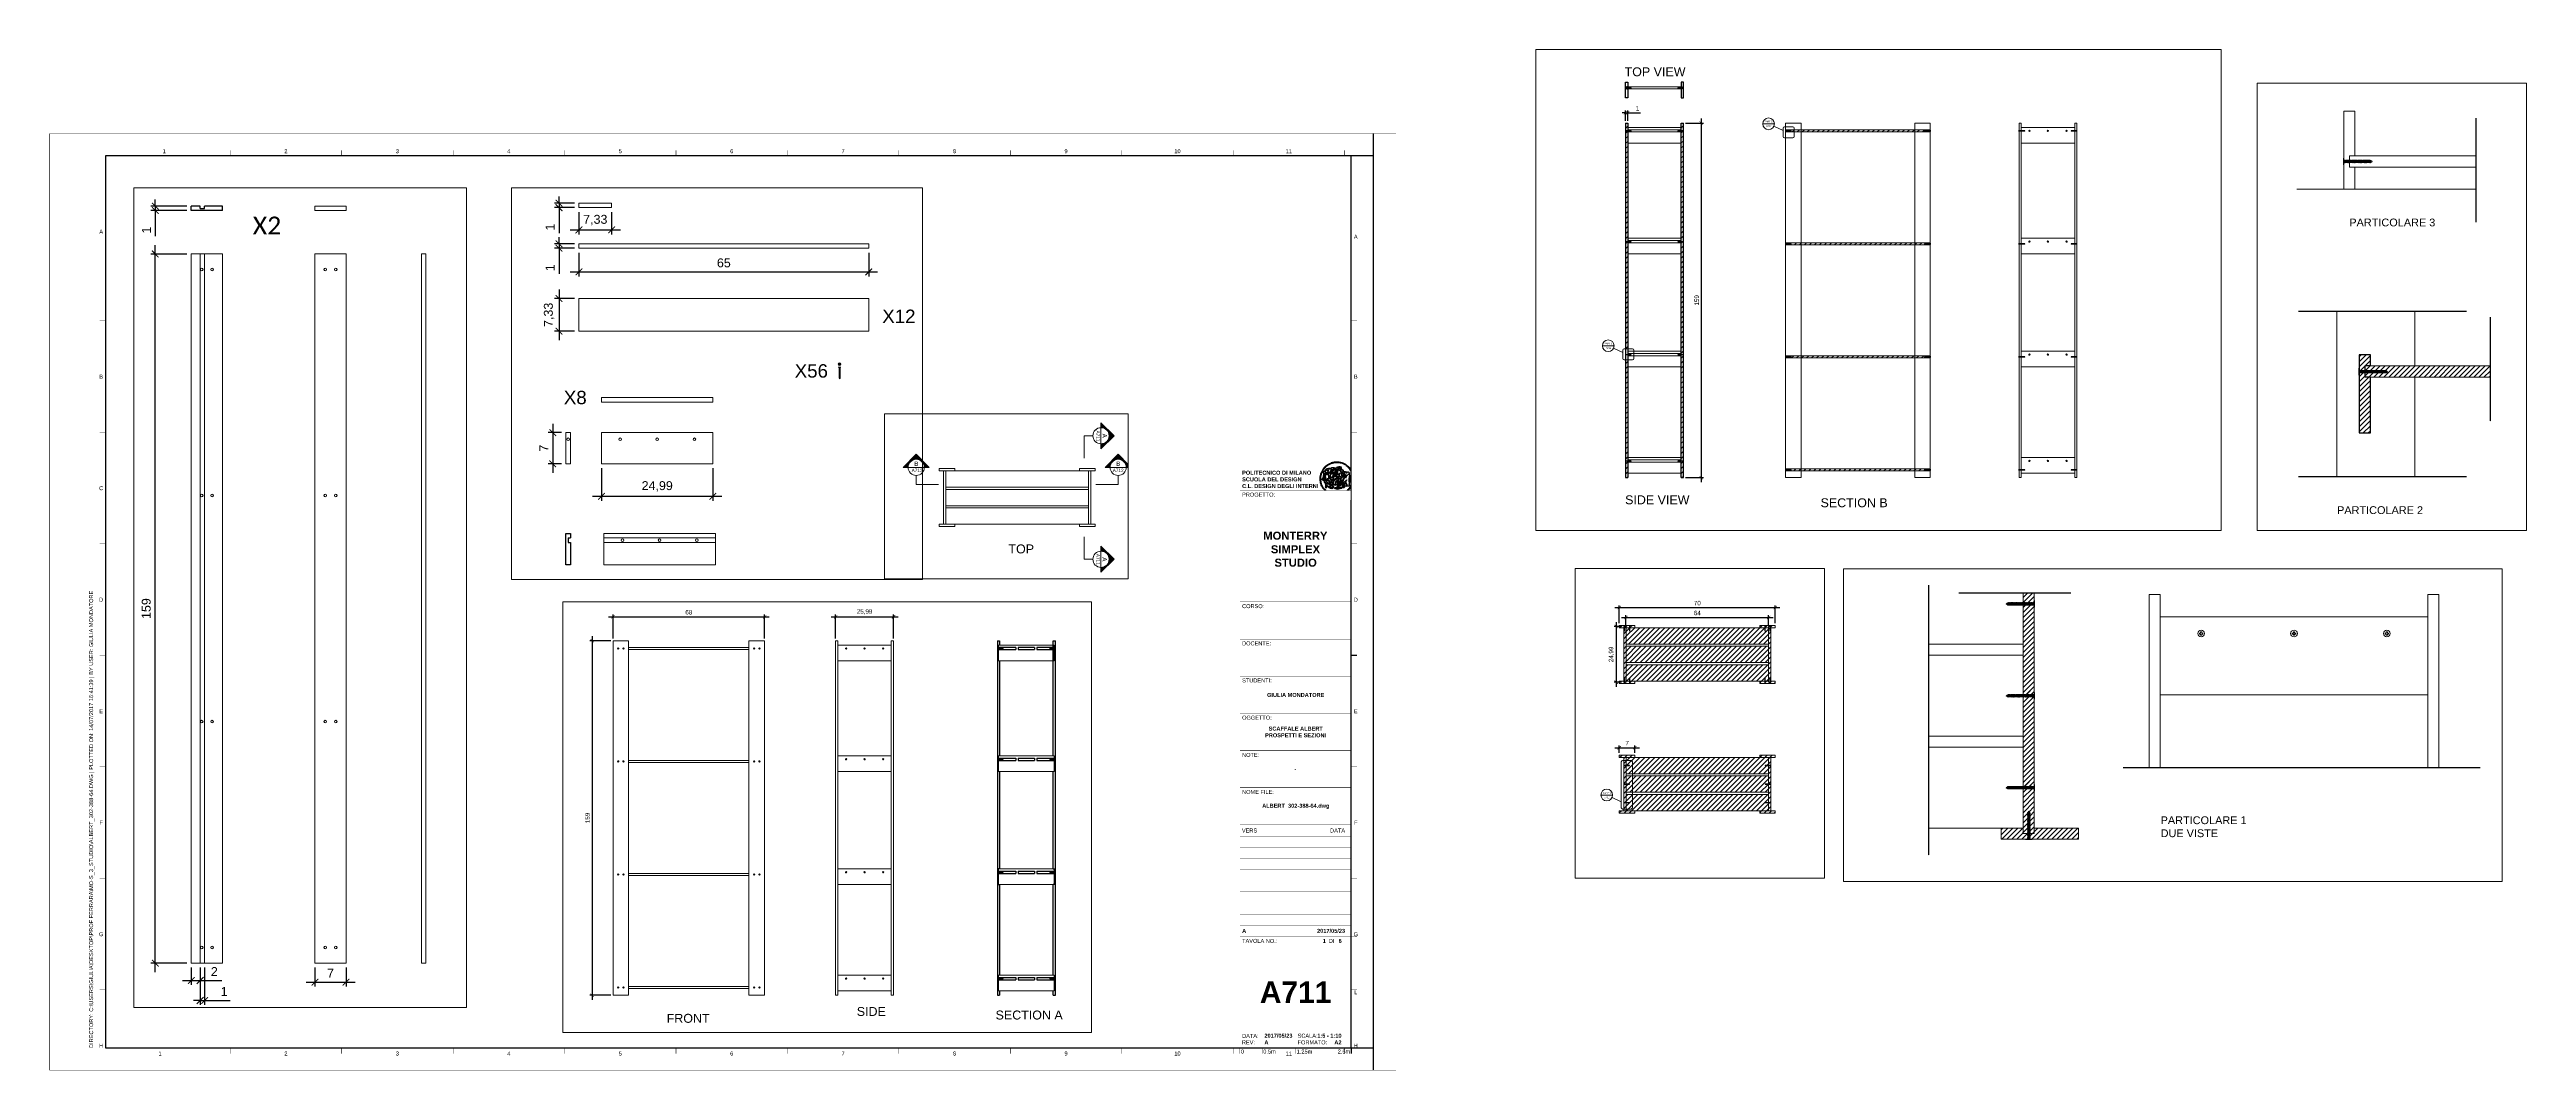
# Paper-space layout 'A711' of a CAD drawing. Header units: centimetres. Extents: x -6 to 1105, y -20 to 437.
# The model-space entities are those that its viewports show. They can reach past a viewport. Long polylines and large blocks are cut down to what shows.
import ezdxf
from ezdxf.enums import TextEntityAlignment as Align

# ---------------------------------------------------------------- set-up
doc = ezdxf.new("R2010")
doc.units = ezdxf.units.CM
doc.set_wipeout_variables(frame=1)
doc.linetypes.add('CENTER2', pattern=[1.125, 0.75, -0.125, 0.125, -0.125])
for name, color, linetype, lineweight in [('A-ANNO-DIMS', 8, 'Continuous', 9), ('A-ANNO-SYMB', 3, 'Continuous', 18), ('A-FURN', 3, 'Continuous', 20), ('A-SECT C-MCUT', 9, 'Continuous', 25), ('A-WALL-STUD', 9, 'Continuous', 5), ('mobili', 7, 'Continuous', 20), ('quote', 8, 'Continuous', 9), ('sezione', 2, 'Continuous', 25), ('viti', 3, 'Continuous', 20)]:
    doc.layers.add(name, color=color, linetype=linetype, lineweight=lineweight)
doc.layers.add('CONTORNI', color=3, linetype='Continuous', plot=False)
doc.layers.add('G-ANNO-NPLT', color=210, linetype='Continuous', plot=False)
for name, color, linetype in [('filatura', 8, 'Continuous'), ('G-ANNO-LOGO', 3, 'Continuous'), ('G-ANNO-TEXT', 3, 'Continuous'), ('G-ANNO-TTLB', 3, 'Continuous')]:
    doc.layers.add(name, color=color, linetype=linetype)
doc.styles.add('ARIAL', font='arial.ttf')
doc.styles.add('ARIAL-BOLD', font='')
doc.styles.add('E-ARIAL', font='arial.ttf')
doc.styles.get("Standard").update_dxf_attribs({"font": 'arial.ttf'})
doc.styles.add('stile2', font='calibril.ttf', dxfattribs={"height": 0.5})
doc.styles.get('ARIAL-BOLD').set_extended_font_data('Arial', bold=True)
doc.dimstyles.new('giulia', dxfattribs={"dimtxt": 2, "dimasz": 1.5, "dimexe": 1, "dimexo": 1, "dimgap": 1, "dimtad": 1, "dimtxsty": 'Standard', "dimblk": 'ARCHTICK', "dimcen": 2.5, "dimdle": 2, "dimadec": 0, "dimazin": 0, "dimtfac": 1, "dimtmove": 0, "dimatfit": 3, "dimldrblk": 'ARCHTICK', "dimfxl": 1, "dimarcsym": 0})
pattern_1 = [(45, (-28.583, -0.83808), (-0.224506403, 0.224506403), [])]

# ---------------------------------------------------------------- blocks, each defined once
blk = doc.blocks.new('logoPolimi')
for p, q in [((-2.37, 0.12), (-2.16, 0.11)), ((-2.37, 0.01), (-2.16, 0.01)), ((-2.36, 0.23), (-2.15, 0.21)), ((-2.35, 0.34), (-2.14, 0.31)), ((-2.33, 0.45), (-2.12, 0.41)), ((-2.3, 0.55), (-2.1, 0.51)), ((-2.28, 0.66), (-2.07, 0.6)), ((-2.24, 0.77), (-2.04, 0.7)), ((-2.2, 0.87), (-2.01, 0.79)), ((-2.16, 0.97), (-1.97, 0.89)), ((-2.11, 1.07), (-1.93, 0.98)), ((-2.06, 1.17), (-1.88, 1.07)), ((-2.01, 1.26), (-1.83, 1.15)), ((-1.94, 1.36), (-1.77, 1.24)), ((-1.88, 1.45), (-1.71, 1.32)), ((-1.84, 0.03), (-1.82, 0.35)), ((-1.81, 1.53), (-1.65, 1.4)), ((-1.74, 1.61), (-1.58, 1.47)), ((-1.73, 0.59), (-1.73, 0.59)), ((-1.73, 0.59), (-1.73, 0.59)), ((-1.66, 1.69), (-1.51, 1.54)), ((-1.65, 0.57), (-1.65, 0.57)), ((-1.59, 1.12), (-1.59, 1.12)), ((-1.58, 1.77), (-1.44, 1.61)), ((-1.51, 0.55), (-1.51, 0.55)), ((-1.51, 0.55), (-1.51, 0.55)), ((-1.49, 1.84), (-1.36, 1.68)), ((-1.41, 1.91), (-1.28, 1.74)), ((-1.32, 1.97), (-1.2, 1.8)), ((-1.31, 0.79), (-1.21, 0.75)), ((-1.21, 0.75), (-1.31, 0.79)), ((-1.21, 0.75), (-1.31, 0.79)), ((-1.22, 2.03), (-1.11, 1.85)), ((-1.21, 0.75), (-1.21, 0.75)), ((-1.21, 0.75), (-1.21, 0.75)), ((-1.19, 0.76), (-1.19, 0.76)), ((-1.19, 0.76), (-1.19, 0.76)), ((-1.17, 0.99), (-1.18, 0.99)), ((-1.18, 0.99), (-1.17, 0.99)), ((-1.16, 0.57), (-1.16, 0.57)), ((-1.16, 0.57), (-1.16, 0.57)), ((-1.13, 2.09), (-1.03, 1.9)), ((-1.1, 0.01), (-0.99, 0.06)), ((-0.99, 0.06), (-1.1, 0.01)), ((-0.99, 0.06), (-1.1, 0.01)), ((-1.03, 2.14), (-0.94, 1.95)), ((-0.99, 0.06), (-0.99, 0.06)), ((-0.99, 0.06), (-0.99, 0.06)), ((-0.97, 0.79), (-0.98, 0.79)), ((-0.89, 0.84), (-0.97, 0.79)), ((-0.97, 0.79), (-0.89, 0.84)), ((-0.96, 1.41), (-0.96, 1.41)), ((-0.96, 1.41), (-0.96, 1.41)), ((-0.93, 2.18), (-0.84, 1.99)), ((-0.89, 0.84), (-0.82, 0.87)), ((-0.82, 0.87), (-0.89, 0.84)), ((-0.89, 0.84), (-0.82, 0.87)), ((-0.88, 0.83), (-0.89, 0.84)), ((-0.85, 1.39), (-0.85, 1.39)), ((-0.85, 1.39), (-0.85, 1.39)), ((-0.84, 0.14), (-0.84, 0.14)), ((-0.83, 2.22), (-0.75, 2.03)), ((-0.77, 1.08), (-0.78, 1.08)), ((-0.78, 1.08), (-0.77, 1.08)), ((-0.61, 1.12), (-0.77, 1.08)), ((-0.77, 1.08), (-0.61, 1.12)), ((-0.77, 1.08), (-0.61, 1.12)), ((-0.75, 1.3), (-0.76, 1.29)), ((-0.76, 1.29), (-0.75, 1.3)), ((-0.72, 2.26), (-0.66, 2.06)), ((-0.65, 0.99), (-0.7, 0.96)), ((-0.69, 0.18), (-0.68, 0.18)), ((-0.66, 0.93), (-0.66, 0.93)), ((-0.66, 0.93), (-0.64, 0.93)), ((-0.66, 0.93), (-0.66, 0.93)), ((-0.66, 0.93), (-0.66, 0.93)), ((-0.63, 1.01), (-0.63, 1.01)), ((-0.63, 1.01), (-0.62, 1.01)), ((-0.63, 0.66), (-0.63, 0.66)), ((-0.61, 2.29), (-0.56, 2.09)), ((-0.6, 1.12), (-0.61, 1.12)), ((-0.61, 1.12), (-0.6, 1.12)), ((-0.61, 1.12), (-0.6, 1.12)), ((-0.61, 0.86), (-0.57, 0.85)), ((-0.57, 0.85), (-0.61, 0.86)), ((-0.61, 0.86), (-0.57, 0.85)), ((-0.53, 1.08), (-0.6, 1.12)), ((-0.6, 1.12), (-0.6, 1.11)), ((-0.6, 1.12), (-0.53, 1.08)), ((-0.57, 0.8), (-0.59, 0.8)), ((-0.57, 0.85), (-0.53, 0.84)), ((-0.57, 0.85), (-0.57, 0.85)), ((-0.57, 0.85), (-0.57, 0.85)), ((-0.57, 0.85), (-0.53, 0.84)), ((-0.56, 0.29), (-0.49, 0.48)), ((-0.56, 0.14), (-0.56, 0.29)), ((-0.5, 0.11), (-0.56, 0.14)), ((-0.53, 0.84), (-0.51, 0.84)), ((-0.53, 0.84), (-0.51, 0.84)), ((-0.53, 0.84), (-0.53, 0.84)), ((-0.51, 2.32), (-0.46, 2.11)), ((-0.51, 0.11), (-0.51, 0.11)), ((-0.51, 0.11), (-0.51, 0.11)), ((-0.34, 0.33), (-0.5, 0.11)), ((-0.49, 0.48), (-0.41, 0.55)), ((-0.42, 0.8), (-0.47, 0.79)), ((-0.42, 0.8), (-0.47, 0.79)), ((-0.47, 0.79), (-0.45, 0.76)), ((-0.47, 0.79), (-0.45, 0.76)), ((-0.45, 1.14), (-0.42, 1.11)), ((-0.42, 1.26), (-0.36, 1.22)), ((-0.41, 0.55), (-0.34, 0.49)), ((-0.4, 2.34), (-0.36, 2.13)), ((-0.4, 1.37), (-0.38, 1.38)), ((-0.39, 1.37), (-0.4, 1.37)), ((-0.35, 1.33), (-0.4, 1.37)), ((-0.39, 1.24), (-0.4, 1.23)), ((-0.38, 1.14), (-0.38, 1.14)), ((-0.34, 0.49), (-0.09, 0.48)), ((-0.16, 0.32), (-0.34, 0.33)), ((-0.14, 0.32), (-0.31, 0.34)), ((-0.29, 2.35), (-0.26, 2.14)), ((-0.28, 1.3), (-0.29, 1.3)), ((-0.28, 1.3), (-0.28, 1.3)), ((-0.18, 2.36), (-0.16, 2.15)), ((-0.16, 1.24), (-0.16, 1.25)), ((-0.16, 1.25), (-0.16, 1.25)), ((-0.16, 0.49), (-0.14, 0.64)), ((-0.06, 0.27), (-0.16, 0.32)), ((-0.1, 0.88), (-0.09, 0.87)), ((-0.08, 1.37), (-0.08, 1.38)), ((-0.08, 1.23), (-0.05, 1.21)), ((-0.05, 1.21), (-0.08, 1.23)), ((-0.08, 1.23), (-0.05, 1.21)), ((-0.07, 2.37), (-0.06, 2.16)), ((-0.03, 0.26), (-0.06, 0.27)), ((-0.05, 1.21), (-0.04, 1.21)), ((-0.04, 1.21), (-0.05, 1.21)), ((-0.04, 1.21), (-0.04, 1.21)), ((-0.04, 1.21), (-0.04, 1.21)), ((-0.04, 0.48), (-0.03, 0.26)), ((0.03, 1.15), (0.03, 1.15)), ((0.03, 0.66), (0.03, 0.67)), ((0.04, 2.37), (0.04, 2.16)), ((0.07, 0.58), (0.07, 0.57)), ((0.1, 1.18), (0.1, 1.18)), ((0.1, 0.84), (0.1, 0.84)), ((0.13, 1.32), (0.17, 1.19)), ((0.15, 2.36), (0.14, 2.16)), ((0.14, 0.71), (0.34, 0.65)), ((0.31, 0.56), (0.17, 0.63)), ((0.26, 2.36), (0.24, 2.15)), ((0.27, 1.61), (0.27, 1.61)), ((0.27, 1.61), (0.27, 1.61)), ((0.27, 1.61), (0.27, 1.61)), ((0.29, 1.29), (0.29, 1.29)), ((0.29, 1.29), (0.29, 1.29)), ((0.29, 1.29), (0.29, 1.29)), ((0.29, 1.29), (0.29, 1.29)), ((0.33, 0.49), (0.34, 0.49)), ((0.33, 0.03), (0.35, 0.03)), ((0.33, 0.03), (0.35, 0.03)), ((0.37, 2.34), (0.34, 2.13)), ((0.34, 0.65), (0.34, 0.64)), ((0.35, 0.03), (0.57, 0.06)), ((0.35, 0.03), (0.57, 0.06)), ((0.35, 0.03), (0.35, 0.03)), ((0.35, 0.03), (0.35, 0.03)), ((0.38, 1.36), (0.37, 1.35)), ((0.38, 0.34), (0.37, 0.34)), ((0.38, 0.34), (0.38, 0.34)), ((0.43, 0.67), (0.39, 0.64)), ((0.48, 2.32), (0.44, 2.12)), ((0.49, 1.05), (0.51, 1.13)), ((0.51, 1.13), (0.49, 1.05)), ((0.49, 1.05), (0.51, 1.13)), ((0.51, 1.31), (0.5, 1.29)), ((0.51, 1.13), (0.52, 1.23)), ((0.52, 1.23), (0.51, 1.23)), ((0.51, 1.23), (0.52, 1.23)), ((0.52, 1.23), (0.51, 1.13)), ((0.51, 1.13), (0.52, 1.23)), ((0.52, 1.24), (0.6, 1.37)), ((0.52, 1.23), (0.6, 1.36)), ((0.6, 1.36), (0.52, 1.23)), ((0.52, 1.23), (0.52, 1.23)), ((0.52, 1.23), (0.52, 1.24)), ((0.52, 1.23), (0.52, 1.23)), ((0.55, 1.07), (0.53, 1.06)), ((0.53, 1.04), (0.53, 1.06)), ((0.53, 1.05), (0.53, 1.04)), ((0.59, 2.3), (0.54, 2.09)), ((0.54, 0.3), (0.63, 0.32)), ((0.54, -0.08), (0.61, 0.06)), ((0.61, 0.06), (0.54, -0.08)), ((0.54, -0.08), (0.61, 0.06)), ((0.56, 0.19), (0.59, 0.21)), ((0.57, 1.07), (0.57, 1.07)), ((0.57, 1.07), (0.57, 1.07)), ((0.57, 1.07), (0.57, 1.07)), ((0.57, 1.07), (0.57, 1.07)), ((0.57, 1.07), (0.57, 1.07)), ((0.57, 1.07), (0.57, 1.07)), ((0.57, 1.07), (0.57, 1.07)), ((0.58, 0.3), (0.59, 0.29)), ((0.59, 0.78), (0.59, 0.79)), ((0.59, 0.79), (0.59, 0.79)), ((0.59, 0.79), (0.59, 0.79)), ((0.59, 0.79), (0.59, 0.78)), ((0.61, 0.06), (0.6, 0.07)), ((0.6, 0.07), (0.61, 0.06)), ((0.61, 0.06), (0.61, 0.07)), ((0.62, 0.21), (0.65, 0.22)), ((0.69, 2.27), (0.63, 2.07)), ((0.64, 1.37), (0.65, 1.37)), ((0.69, 0.86), (0.68, 0.86)), ((0.68, 0.86), (0.69, 0.86)), ((0.68, 0.76), (0.68, 0.76)), ((0.8, 2.23), (0.73, 2.03)), ((0.76, 0.26), (0.76, 0.26)), ((0.9, 2.19), (0.82, 2)), ((0.82, 0.35), (0.84, 0.36)), ((0.82, 0.35), (0.82, 0.35)), ((0.84, 0.36), (0.84, 0.37)), ((0.85, 0.34), (1.05, 0.35)), ((1, 2.15), (0.91, 1.96)), ((0.93, 1.05), (0.93, 1.05)), ((0.93, 1.05), (0.93, 1.05)), ((0.93, 1.05), (0.93, 1.04)), ((0.93, 1.05), (0.93, 1.05)), ((0.97, 0.66), (0.96, 0.66)), ((1.01, 0.97), (0.98, 0.96)), ((1.1, 2.1), (1, 1.91)), ((1.2, 2.04), (1.09, 1.86)), ((1.17, 0.96), (1.17, 0.95)), ((1.17, 0.95), (1.17, 0.95)), ((1.29, 1.99), (1.18, 1.81)), ((1.38, 1.92), (1.26, 1.75)), ((1.34, 0.37), (1.26, 0.04)), ((1.27, 0.37), (1.27, 0.38)), ((1.28, 0.95), (1.28, 0.95)), ((1.47, 1.86), (1.34, 1.69)), ((1.37, 0.73), (1.46, 0.81)), ((1.41, 0.4), (1.41, 0.41)), ((1.56, 1.79), (1.42, 1.63)), ((1.64, 1.71), (1.49, 1.56)), ((1.49, 0.9), (1.57, 0.92)), ((1.72, 1.63), (1.56, 1.49)), ((1.67, 0.6), (1.57, 0.53)), ((1.79, 1.55), (1.63, 1.41)), ((1.86, 1.47), (1.7, 1.34)), ((1.93, 1.38), (1.76, 1.26)), ((1.99, 1.29), (1.81, 1.17)), ((2.05, 1.19), (1.87, 1.09)), ((2.1, 1.1), (1.92, 1)), ((2.15, 1), (1.96, 0.91)), ((2.19, 0.9), (2, 0.82)), ((2.23, 0.79), (2.04, 0.72)), ((2.27, 0.69), (2.07, 0.63)), ((2.3, 0.58), (2.09, 0.53)), ((2.32, 0.47), (2.12, 0.43)), ((2.34, 0.37), (2.13, 0.33)), ((2.36, 0.26), (2.15, 0.23)), ((2.37, 0.15), (2.16, 0.13)), ((2.37, 0.04), (2.16, 0.03)), ((-2.37, -0.1), (-2.16, -0.09)), ((-2.36, -0.21), (-2.15, -0.19)), ((-2.35, -0.32), (-2.14, -0.29)), ((-2.33, -0.43), (-2.12, -0.39)), ((-2.31, -0.54), (-2.1, -0.49)), ((-2.28, -0.65), (-2.08, -0.59)), ((-2.25, -0.75), (-2.05, -0.69)), ((-2.21, -0.86), (-2.02, -0.78)), ((-2.17, -0.96), (-1.98, -0.87)), ((-2.12, -1.06), (-1.93, -0.96)), ((-2.07, -1.16), (-1.89, -1.05)), ((-2.04, -0.15), (-1.97, -0.2)), ((-2.01, -1.25), (-1.84, -1.14)), ((-1.95, -1.34), (-1.78, -1.22)), ((-1.89, -1.43), (-1.72, -1.31)), ((-1.82, -1.52), (-1.66, -1.38)), ((-1.75, -1.6), (-1.59, -1.46)), ((-1.67, -1.68), (-1.52, -1.53)), ((-1.58, -0.12), (-1.6, -0.18)), ((-1.6, -0.18), (-1.58, -0.28)), ((-1.57, -0.54), (-1.59, -0.54)), ((-1.59, -0.54), (-1.59, -0.54)), ((-1.59, -1.76), (-1.45, -1.6)), ((-1.56, -0.32), (-1.56, -0.31)), ((-1.56, -0.31), (-1.56, -0.31)), ((-1.53, -0.65), (-1.53, -0.65)), ((-1.53, -0.65), (-1.53, -0.65)), ((-1.51, -1.83), (-1.37, -1.67)), ((-1.48, -0.86), (-1.48, -0.85)), ((-1.42, -0.37), (-1.42, -0.37)), ((-1.42, -1.9), (-1.29, -1.73)), ((-1.38, -0.46), (-1.38, -0.46)), ((-1.33, -1.96), (-1.21, -1.79)), ((-1.31, -0.24), (-1.31, -0.23)), ((-1.31, -0.23), (-1.31, -0.24)), ((-1.24, -2.02), (-1.13, -1.84)), ((-1.23, -0.19), (-1.23, -0.19)), ((-1.23, -0.19), (-1.23, -0.19)), ((-1.23, -0.19), (-1.23, -0.19)), ((-1.23, -0.19), (-1.23, -0.19)), ((-1.14, -2.08), (-1.04, -1.89)), ((-1.04, -2.13), (-0.95, -1.94)), ((-1.01, -0.39), (-1.02, -0.39)), ((-1.02, -0.39), (-1.01, -0.39)), ((-1.02, -0.7), (-1.02, -0.7)), ((-1.02, -0.7), (-1.02, -0.7)), ((-1.02, -0.7), (-1.02, -0.7)), ((-0.94, -2.18), (-0.86, -1.98)), ((-0.84, -2.22), (-0.77, -2.02)), ((-0.79, -0.51), (-0.83, -0.58)), ((-0.83, -0.58), (-0.79, -0.51)), ((-0.83, -0.58), (-0.79, -0.51)), ((-0.78, -1.05), (-0.83, -0.94)), ((-0.83, -0.94), (-0.78, -1.05)), ((-0.83, -0.94), (-0.83, -0.94)), ((-0.83, -0.94), (-0.78, -1.05)), ((-0.82, -1.23), (-0.82, -1.23)), ((-0.82, -1.23), (-0.77, -1.23)), ((-0.77, -1.23), (-0.82, -1.23)), ((-0.82, -1.23), (-0.82, -1.23)), ((-0.77, -1.23), (-0.82, -1.23)), ((-0.75, -0.96), (-0.8, -0.89)), ((-0.8, -0.89), (-0.79, -0.92)), ((-0.79, -0.92), (-0.8, -0.89)), ((-0.8, -0.89), (-0.75, -0.96)), ((-0.79, -0.92), (-0.8, -0.89)), ((-0.8, -0.89), (-0.8, -0.89)), ((-0.8, -0.89), (-0.75, -0.96)), ((-0.79, -0.92), (-0.78, -0.95)), ((-0.78, -0.95), (-0.79, -0.92)), ((-0.78, -0.95), (-0.79, -0.92)), ((-0.77, -0.49), (-0.78, -0.48)), ((-0.78, -0.48), (-0.77, -0.49)), ((-0.78, -0.95), (-0.76, -1)), ((-0.76, -1), (-0.78, -0.95)), ((-0.76, -1), (-0.78, -0.95)), ((-0.71, -0.89), (-0.75, -0.87)), ((-0.75, -0.87), (-0.71, -0.89)), ((-0.75, -0.87), (-0.71, -0.89)), ((-0.72, -1.01), (-0.75, -0.96)), ((-0.75, -0.96), (-0.72, -1.01)), ((-0.75, -0.96), (-0.72, -1.01)), ((-0.74, -2.25), (-0.67, -2.05)), ((-0.64, -0.93), (-0.71, -0.89)), ((-0.71, -0.89), (-0.64, -0.93)), ((-0.71, -0.89), (-0.64, -0.93)), ((-0.66, -0.53), (-0.66, -0.53)), ((-0.66, -0.53), (-0.66, -0.53)), ((-0.66, -0.53), (-0.66, -0.53)), ((-0.63, -2.29), (-0.57, -2.08)), ((-0.52, -2.31), (-0.48, -2.11)), ((-0.39, -0.81), (-0.51, -0.69)), ((-0.51, -1.04), (-0.5, -1.04)), ((-0.48, -0.42), (-0.48, -0.42)), ((-0.48, -0.42), (-0.48, -0.42)), ((-0.48, -0.42), (-0.48, -0.42)), ((-0.42, -2.33), (-0.38, -2.13)), ((-0.41, -0.51), (-0.41, -0.51)), ((-0.38, -0.05), (-0.39, -0.12)), ((-0.39, -0.12), (-0.37, -0.1)), ((-0.35, -0.14), (-0.37, -0.08)), ((-0.37, -0.09), (-0.37, -0.09)), ((-0.33, -0.12), (-0.35, -0.14)), ((-0.32, -0.14), (-0.35, -0.14)), ((-0.35, -0.18), (-0.34, -0.22)), ((-0.34, -0.08), (-0.29, -0.16)), ((-0.34, -0.22), (-0.34, -0.22)), ((-0.27, -0.17), (-0.32, -0.14)), ((-0.31, -2.35), (-0.28, -2.14)), ((-0.25, -0.91), (-0.26, -0.9)), ((-0.26, -1.29), (0.1, -1.2)), ((0.1, -1.2), (-0.26, -1.29)), ((0.08, -1.4), (-0.26, -1.29)), ((-0.26, -1.29), (0.08, -1.4)), ((-0.26, -1.38), (-0.26, -1.29)), ((-0.26, -1.29), (-0.26, -1.29)), ((-0.26, -1.29), (-0.26, -1.38)), ((-0.26, -1.29), (0.08, -1.4)), ((-0.26, -1.29), (-0.26, -1.29)), ((0.08, -1.49), (-0.26, -1.38)), ((-0.26, -1.38), (0.09, -1.49)), ((-0.2, -2.36), (-0.18, -2.15)), ((-0.14, -0.15), (-0.16, -0.13)), ((-0.11, -0.04), (-0.12, -0.05)), ((-0.09, -2.37), (-0.08, -2.16)), ((-0.04, -0.41), (-0.01, -0.44)), ((-0.01, -0.44), (-0.04, -0.41)), ((-0.04, -0.41), (-0.01, -0.44)), ((0.03, -2.37), (0.02, -2.16)), ((0.07, -0.84), (0.07, -0.84)), ((0.07, -0.84), (0.07, -0.84)), ((0.1, -1.2), (0.08, -1.32)), ((0.08, -1.32), (0.13, -1.2)), ((0.08, -1.4), (0.72, -1.22)), ((0.72, -1.22), (0.08, -1.4)), ((0.08, -1.4), (0.72, -1.22)), ((0.72, -1.31), (0.08, -1.49)), ((0.08, -1.44), (0.08, -1.4)), ((0.08, -1.4), (0.08, -1.44)), ((0.08, -1.4), (0.08, -1.49)), ((0.08, -1.49), (0.08, -1.44)), ((0.08, -1.44), (0.08, -1.44)), ((0.08, -1.44), (0.08, -1.45)), ((0.08, -1.45), (0.08, -1.46)), ((0.08, -1.46), (0.08, -1.49)), ((0.1, -1.01), (0.09, -0.86)), ((0.1, -1.01), (0.09, -0.86)), ((0.09, -1.49), (0.72, -1.31)), ((0.1, -1.2), (0.12, -1.04)), ((0.12, -1.04), (0.1, -1.2)), ((0.13, -1.2), (0.1, -1.2)), ((0.1, -1.2), (0.13, -1.2)), ((0.13, -1.2), (0.1, -1.2)), ((0.1, -1.2), (0.1, -1.2)), ((0.11, -0.44), (0.11, -0.44)), ((0.11, -0.44), (0.11, -0.44)), ((0.12, -0.21), (0.12, -0.21)), ((0.12, -0.21), (0.12, -0.21)), ((0.12, -0.21), (0.12, -0.21)), ((0.12, -0.21), (0.12, -0.21)), ((0.12, -0.21), (0.12, -0.21)), ((0.12, -0.21), (0.12, -0.21)), ((0.12, -0.21), (0.12, -0.21)), ((0.12, -0.21), (0.12, -0.21)), ((0.12, -0.21), (0.12, -0.21)), ((0.12, -0.21), (0.12, -0.21)), ((0.12, -0.21), (0.12, -0.21)), ((0.12, -0.21), (0.12, -0.21)), ((0.12, -0.21), (0.12, -0.21)), ((0.12, -0.56), (0.14, -0.53)), ((0.14, -0.53), (0.12, -0.56)), ((0.12, -0.56), (0.14, -0.53)), ((0.12, -1.04), (0.12, -1.04)), ((0.12, -1.04), (0.12, -1.04)), ((0.12, -1.04), (0.12, -1.04)), ((0.14, -2.37), (0.12, -2.16)), ((0.21, -0.99), (0.13, -1.2)), ((0.13, -1.2), (0.21, -0.99)), ((0.36, -1.14), (0.13, -1.2)), ((0.13, -1.2), (0.26, -1.17)), ((0.14, -0.53), (0.16, -0.49)), ((0.16, -0.49), (0.14, -0.53)), ((0.14, -0.53), (0.16, -0.49)), ((0.16, -0.49), (0.16, -0.49)), ((0.16, -0.49), (0.16, -0.49)), ((0.28, -1.19), (0.21, -0.99)), ((0.21, -0.99), (0.31, -1.27)), ((0.25, -2.36), (0.22, -2.15)), ((0.24, -0.17), (0.24, -0.16)), ((0.24, -0.16), (0.24, -0.17)), ((0.25, -0.84), (0.25, -0.88)), ((0.25, -0.88), (0.25, -0.84)), ((0.25, -0.88), (0.25, -0.84)), ((0.25, -0.88), (0.29, -1.17)), ((0.26, -0.88), (0.25, -0.88)), ((0.31, -1.27), (0.25, -0.88)), ((0.26, -1.17), (0.28, -1.16)), ((0.28, -1.16), (0.36, -1.14)), ((0.29, -1.17), (0.28, -1.19)), ((0.35, -2.34), (0.32, -2.14)), ((0.36, -1.14), (0.72, -1.22)), ((0.72, -1.22), (0.36, -1.14)), ((0.46, -2.32), (0.42, -2.12)), ((0.49, -0.31), (0.49, -0.31)), ((0.49, -0.31), (0.49, -0.31)), ((0.5, -0.27), (0.5, -0.27)), ((0.51, -0.27), (0.51, -0.27)), ((0.57, -2.3), (0.52, -2.1)), ((0.68, -2.27), (0.62, -2.07)), ((0.78, -2.24), (0.71, -2.04)), ((0.72, -0.81), (0.75, -0.89)), ((0.72, -1.22), (0.72, -1.31)), ((0.72, -1.31), (0.72, -1.22)), ((0.74, -0.23), (0.74, -0.23)), ((0.74, -0.23), (0.75, -0.24)), ((0.75, -0.23), (0.75, -0.23)), ((0.89, -2.2), (0.81, -2)), ((0.86, -0.25), (0.82, -0.34)), ((0.87, -0.22), (0.86, -0.23)), ((0.87, -0.22), (0.86, -0.25)), ((0.99, -2.15), (0.9, -1.96)), ((0.96, -0.58), (0.96, -0.57)), ((1.09, -2.11), (0.99, -1.92)), ((1.05, -1.05), (1.04, -1.05)), ((1.19, -2.05), (1.08, -1.87)), ((1.28, -2), (1.17, -1.82)), ((1.37, -1.93), (1.25, -1.76)), ((1.31, -0.27), (1.3, -0.26)), ((1.3, -0.26), (1.3, -0.26)), ((1.3, -0.26), (1.3, -0.26)), ((1.3, -0.26), (1.31, -0.27)), ((1.3, -0.26), (1.3, -0.26)), ((1.46, -1.87), (1.33, -1.7)), ((1.54, -1.8), (1.41, -1.64)), ((1.63, -1.72), (1.48, -1.57)), ((1.71, -1.65), (1.55, -1.5)), ((1.78, -1.57), (1.62, -1.43)), ((1.85, -1.48), (1.69, -1.35)), ((1.92, -1.39), (1.75, -1.27)), ((1.98, -1.3), (1.81, -1.19)), ((2.04, -1.21), (1.86, -1.1)), ((2.09, -1.11), (1.91, -1.01)), ((2.14, -1.01), (1.95, -0.92)), ((2.19, -0.91), (1.99, -0.83)), ((2.23, -0.81), (2.03, -0.74)), ((2.26, -0.7), (2.06, -0.64)), ((2.29, -0.6), (2.09, -0.55)), ((2.32, -0.49), (2.11, -0.45)), ((2.34, -0.38), (2.13, -0.35)), ((2.35, -0.27), (2.15, -0.25)), ((2.37, -0.08), (2.16, -0.07)), ((2.36, -0.16), (2.16, -0.15))]:
    blk.add_line(p, q)
for points in [[(-1.9, 0.12), (-1.94, 0.02), (-2.05, -0.09), (-2.05, -0.09)], [(-1.86, 0.38), (-1.86, 0.38), (-1.87, 0.19), (-1.9, 0.12)], [(-1.76, 0.6), (-1.76, 0.6), (-1.84, 0.57), (-1.86, 0.38)], [(-1.86, -0.04), (-1.84, 0.02), (-1.84, 0.03), (-1.84, 0.03)], [(-1.82, 0.78), (-1.83, 0.8), (-1.85, 0.86), (-1.83, 0.88)], [(-1.82, 0.78), (-1.83, 0.8), (-1.85, 0.86), (-1.83, 0.88)], [(-1.83, 0.88), (-1.81, 0.9), (-1.76, 0.96), (-1.76, 0.96)], [(-1.83, 0.88), (-1.81, 0.9), (-1.76, 0.96), (-1.76, 0.96)], [(-1.76, 0.6), (-1.83, 0.7), (-1.78, 0.74), (-1.78, 0.74)], [(-1.78, 0.74), (-1.79, 0.74), (-1.83, 0.7), (-1.76, 0.6)], [(-1.78, 0.74), (-1.8, 0.76), (-1.81, 0.78), (-1.82, 0.78)], [(-1.78, 0.74), (-1.8, 0.76), (-1.81, 0.78), (-1.82, 0.78)], [(-1.82, 0.35), (-1.81, 0.5), (-1.73, 0.59), (-1.73, 0.59)], [(-1.82, -0.19), (-1.73, -0.07), (-1.75, 0.14), (-1.75, 0.3)], [(-1.75, 0.33), (-1.75, 0.17), (-1.73, -0.05), (-1.8, -0.17)], [(-1.78, 0.74), (-1.75, 0.72), (-1.72, 0.69), (-1.68, 0.7)], [(-1.68, 0.7), (-1.72, 0.69), (-1.75, 0.72), (-1.78, 0.74)], [(-1.68, 0.7), (-1.72, 0.69), (-1.75, 0.72), (-1.78, 0.74)], [(-1.78, 0.74), (-1.78, 0.74), (-1.78, 0.74), (-1.78, 0.74)], [(-1.76, 0.96), (-1.68, 1.1), (-1.59, 1.12), (-1.59, 1.12)], [(-1.76, 0.96), (-1.68, 1.1), (-1.6, 1.12), (-1.6, 1.12)], [(-1.73, 0.59), (-1.74, 0.59), (-1.75, 0.6), (-1.76, 0.6)], [(-1.73, 0.59), (-1.74, 0.59), (-1.75, 0.6), (-1.76, 0.6)], [(-1.75, 0.3), (-1.76, 0.47), (-1.65, 0.57), (-1.65, 0.57)], [(-1.65, 0.57), (-1.65, 0.57), (-1.76, 0.5), (-1.75, 0.33)], [(-1.65, 0.57), (-1.68, 0.58), (-1.7, 0.58), (-1.73, 0.59)], [(-1.65, 0.57), (-1.68, 0.58), (-1.7, 0.58), (-1.73, 0.59)], [(-1.5, 0.71), (-1.53, 0.74), (-1.61, 0.71), (-1.68, 0.7)], [(-1.68, 0.7), (-1.61, 0.71), (-1.53, 0.73), (-1.5, 0.71)], [(-1.5, 0.71), (-1.53, 0.73), (-1.61, 0.71), (-1.68, 0.7)], [(-1.51, 0.55), (-1.56, 0.56), (-1.61, 0.56), (-1.65, 0.57)], [(-1.65, 0.57), (-1.61, 0.56), (-1.56, 0.56), (-1.51, 0.55)], [(-1.51, 0.55), (-1.56, 0.56), (-1.61, 0.56), (-1.65, 0.57)], [(-1.59, 1.12), (-1.6, 1.06), (-1.61, 0.99), (-1.61, 0.97)], [(-1.61, 0.97), (-1.61, 0.99), (-1.6, 1.06), (-1.59, 1.12)], [(-1.61, 0.97), (-1.61, 0.99), (-1.6, 1.06), (-1.59, 1.12)], [(-1.61, 0.97), (-1.61, 0.95), (-1.56, 0.88), (-1.54, 0.87)], [(-1.54, 0.87), (-1.56, 0.88), (-1.61, 0.95), (-1.61, 0.97)], [(-1.54, 0.87), (-1.56, 0.88), (-1.61, 0.96), (-1.61, 0.97)], [(-1.59, 1.12), (-1.59, 1.13), (-1.59, 1.15), (-1.58, 1.16)], [(-1.59, 1.12), (-1.59, 1.13), (-1.59, 1.15), (-1.58, 1.16)], [(-1.58, 1.16), (-1.57, 1.21), (-1.52, 1.23), (-1.49, 1.25)], [(-1.58, 1.16), (-1.57, 1.21), (-1.52, 1.23), (-1.49, 1.25)], [(-1.58, 0.36), (-1.58, 0.48), (-1.51, 0.55), (-1.51, 0.55)], [(-1.51, 0.55), (-1.51, 0.55), (-1.58, 0.48), (-1.58, 0.36)], [(-1.51, 0.55), (-1.51, 0.55), (-1.58, 0.48), (-1.58, 0.36)], [(-1.55, 0.04), (-1.55, 0.08), (-1.58, 0.25), (-1.58, 0.36)], [(-1.58, 0.36), (-1.58, 0.25), (-1.55, 0.08), (-1.55, 0.04)], [(-1.58, 0.36), (-1.58, 0.25), (-1.55, 0.08), (-1.55, 0.04)], [(-1.58, -0.12), (-1.57, -0.06), (-1.55, 0.02), (-1.55, 0.04)], [(-1.55, 0.04), (-1.55, 0.02), (-1.57, -0.06), (-1.58, -0.12)], [(-1.55, 0.04), (-1.55, 0.02), (-1.56, -0.04), (-1.57, -0.1)], [(-1.54, 0.87), (-1.52, 0.85), (-1.47, 0.83), (-1.44, 0.83)], [(-1.44, 0.83), (-1.47, 0.83), (-1.52, 0.85), (-1.54, 0.87)], [(-1.45, 0.83), (-1.47, 0.83), (-1.52, 0.85), (-1.54, 0.87)], [(-1.51, 0.55), (-1.33, 0.54), (-1.16, 0.57), (-1.16, 0.57)], [(-1.16, 0.57), (-1.16, 0.57), (-1.33, 0.54), (-1.51, 0.55)], [(-1.16, 0.57), (-1.16, 0.57), (-1.33, 0.54), (-1.51, 0.55)], [(-1.5, 0.71), (-1.46, 0.68), (-1.4, 0.62), (-1.33, 0.66)], [(-1.33, 0.66), (-1.4, 0.62), (-1.46, 0.68), (-1.5, 0.71)], [(-1.33, 0.66), (-1.4, 0.62), (-1.46, 0.68), (-1.5, 0.71)], [(-1.49, 1.25), (-1.46, 1.26), (-1.42, 1.33), (-1.39, 1.36)], [(-1.49, 1.25), (-1.46, 1.27), (-1.43, 1.34), (-1.39, 1.36)], [(-1.31, 0.79), (-1.33, 0.79), (-1.42, 0.83), (-1.45, 0.83)], [(-1.44, 0.83), (-1.42, 0.83), (-1.33, 0.79), (-1.31, 0.79)], [(-1.31, 0.79), (-1.33, 0.79), (-1.42, 0.83), (-1.44, 0.83)], [(-1.35, 1.1), (-1.4, 1.17), (-1.36, 1.23), (-1.29, 1.31)], [(-1.29, 1.31), (-1.36, 1.23), (-1.4, 1.17), (-1.35, 1.1)], [(-1.35, 1.1), (-1.4, 1.17), (-1.36, 1.23), (-1.29, 1.31)], [(-1.39, 1.36), (-1.35, 1.38), (-1.26, 1.4), (-1.19, 1.41)], [(-1.39, 1.36), (-1.35, 1.38), (-1.26, 1.4), (-1.19, 1.41)], [(-1.18, 0.99), (-1.24, 0.97), (-1.3, 1.03), (-1.35, 1.1)], [(-1.35, 1.1), (-1.3, 1.03), (-1.24, 0.97), (-1.18, 0.99)], [(-1.18, 1), (-1.24, 0.97), (-1.3, 1.03), (-1.35, 1.1)], [(-1.33, 0.66), (-1.28, 0.7), (-1.23, 0.73), (-1.21, 0.75)], [(-1.21, 0.75), (-1.23, 0.73), (-1.28, 0.7), (-1.33, 0.66)], [(-1.21, 0.75), (-1.23, 0.73), (-1.28, 0.7), (-1.33, 0.66)], [(-1.29, 1.31), (-1.22, 1.39), (-1.01, 1.41), (-0.96, 1.41)], [(-0.96, 1.41), (-1.01, 1.41), (-1.22, 1.39), (-1.29, 1.31)], [(-1.29, 1.31), (-1.22, 1.39), (-1.01, 1.41), (-0.96, 1.41)], [(-1.24, -0.02), (-1.21, -0.01), (-1.1, 0.01), (-1.1, 0.01)], [(-1.1, 0.01), (-1.1, 0.01), (-1.21, -0.01), (-1.24, -0.02)], [(-1.1, 0.01), (-1.1, 0.01), (-1.21, -0.01), (-1.24, -0.02)], [(-1.21, 0.75), (-1.2, 0.75), (-1.19, 0.76), (-1.19, 0.76)], [(-1.19, 0.76), (-1.19, 0.76), (-1.2, 0.75), (-1.21, 0.75)], [(-1.19, 0.76), (-1.19, 0.76), (-1.2, 0.76), (-1.21, 0.75)], [(-1.19, 1.41), (-1.11, 1.43), (-0.97, 1.41), (-0.97, 1.41)], [(-1.19, 1.41), (-1.12, 1.43), (-0.98, 1.41), (-0.98, 1.41)], [(-1.19, 0.76), (-1.19, 0.77), (-1.18, 0.78), (-1.18, 0.79)], [(-1.18, 0.79), (-1.18, 0.78), (-1.19, 0.77), (-1.19, 0.76)], [(-1.19, 0.76), (-1.19, 0.77), (-1.19, 0.78), (-1.18, 0.79)], [(-1.18, 0.68), (-1.18, 0.68), (-1.19, 0.71), (-1.19, 0.76)], [(-1.19, 0.76), (-1.19, 0.71), (-1.18, 0.68), (-1.18, 0.68)], [(-1.18, 0.68), (-1.18, 0.68), (-1.19, 0.71), (-1.19, 0.76)], [(-1.18, 0.97), (-1.18, 0.97), (-1.18, 0.98), (-1.17, 0.99)], [(-1.17, 0.99), (-1.18, 0.98), (-1.18, 0.97), (-1.18, 0.97)], [(-1.18, 0.97), (-1.18, 0.97), (-1.18, 0.98), (-1.17, 0.99)], [(-1.18, 0.79), (-1.17, 0.86), (-1.18, 0.95), (-1.18, 0.97)], [(-1.18, 0.97), (-1.18, 0.95), (-1.17, 0.86), (-1.18, 0.79)], [(-1.18, 0.79), (-1.17, 0.86), (-1.18, 0.95), (-1.18, 0.97)], [(-1.16, 0.57), (-1.17, 0.6), (-1.18, 0.64), (-1.18, 0.68)], [(-1.18, 0.68), (-1.18, 0.64), (-1.17, 0.6), (-1.16, 0.57)], [(-1.16, 0.57), (-1.17, 0.6), (-1.18, 0.64), (-1.18, 0.68)], [(-1.17, 0.99), (-1.17, 1.03), (-1.16, 1.09), (-1.14, 1.13)], [(-1.09, 0.42), (-1.1, 0.44), (-1.14, 0.48), (-1.16, 0.57)], [(-1.16, 0.57), (-1.14, 0.48), (-1.1, 0.44), (-1.09, 0.42)], [(-1.09, 0.42), (-1.1, 0.44), (-1.14, 0.48), (-1.16, 0.57)], [(-1.14, 1.13), (-1.12, 1.18), (-1.05, 1.31), (-1.05, 1.31)], [(-1.12, 0.46), (-1.12, 0.46), (-1.13, 0.38), (-1.11, 0.26)], [(-1.11, 0.26), (-1.08, 0.14), (-1.05, 0.03), (-1.05, 0.03)], [(-1.02, 0.32), (-1.02, 0.32), (-1.08, 0.4), (-1.09, 0.42)], [(-1.09, 0.42), (-1.08, 0.4), (-1.02, 0.32), (-1.02, 0.32)], [(-1.02, 0.32), (-1.02, 0.32), (-1.08, 0.4), (-1.09, 0.42)], [(-0.98, 0.2), (-0.98, 0.21), (-1.02, 0.32), (-1.02, 0.32)], [(-1.02, 0.32), (-1.02, 0.32), (-0.98, 0.21), (-0.98, 0.2)], [(-0.98, 0.2), (-0.98, 0.21), (-1.02, 0.32), (-1.02, 0.32)], [(-1.01, 0.12), (-1, 0.16), (-0.98, 0.19), (-0.98, 0.2)], [(-0.98, 0.2), (-0.98, 0.19), (-1, 0.16), (-1.01, 0.12)], [(-1.01, 0.12), (-1, 0.16), (-0.98, 0.19), (-0.98, 0.2)], [(-0.99, 0.06), (-1, 0.07), (-1.01, 0.1), (-1.01, 0.12)], [(-1.01, 0.12), (-1.01, 0.1), (-1, 0.07), (-0.99, 0.06)], [(-0.99, 0.06), (-1, 0.07), (-1.01, 0.1), (-1.01, 0.12)], [(-0.99, 0.06), (-0.99, 0.06), (-0.99, 0.06), (-0.98, 0.05)], [(-0.98, 0.05), (-0.99, 0.06), (-0.99, 0.06), (-0.99, 0.06)], [(-0.99, 0.05), (-0.99, 0.06), (-0.99, 0.06), (-0.99, 0.06)], [(-0.95, 0.02), (-0.96, 0.03), (-0.97, 0.04), (-0.99, 0.05)], [(-0.98, 1.41), (-0.98, 1.41), (-0.97, 1.41), (-0.96, 1.41)], [(-0.98, 0.81), (-0.94, 0.85), (-0.92, 0.93), (-0.91, 0.97)], [(-0.91, 0.97), (-0.92, 0.93), (-0.94, 0.85), (-0.98, 0.81)], [(-0.91, 0.97), (-0.92, 0.93), (-0.94, 0.85), (-0.98, 0.81)], [(-0.98, 0.79), (-0.98, 0.81), (-0.98, 0.81), (-0.98, 0.81)], [(-0.98, 0.81), (-0.98, 0.81), (-0.98, 0.81), (-0.98, 0.79)], [(-0.98, 0.81), (-0.98, 0.81), (-0.98, 0.81), (-0.98, 0.79)], [(-0.98, 0.79), (-0.98, 0.79), (-0.98, 0.78), (-0.97, 0.77)], [(-0.98, 0.79), (-0.98, 0.79), (-0.98, 0.78), (-0.97, 0.77)], [(-0.98, 0.05), (-0.97, 0.04), (-0.96, 0.03), (-0.95, 0.02)], [(-0.95, 0.02), (-0.96, 0.03), (-0.97, 0.04), (-0.98, 0.05)], [(-0.97, 1.41), (-0.97, 1.41), (-0.97, 1.41), (-0.96, 1.41)], [(-0.97, 0.77), (-0.96, 0.74), (-0.91, 0.64), (-0.91, 0.57)], [(-0.97, 0.77), (-0.96, 0.74), (-0.91, 0.64), (-0.91, 0.57)], [(-0.96, 1.41), (-0.94, 1.41), (-0.9, 1.41), (-0.85, 1.39)], [(-0.96, 1.41), (-0.94, 1.41), (-0.9, 1.41), (-0.85, 1.39)], [(-0.95, 0.02), (-0.94, 0.01), (-0.92, 0.01), (-0.9, 0.01)], [(-0.9, 0.01), (-0.92, 0.01), (-0.94, 0.01), (-0.95, 0.02)], [(-0.91, 0.01), (-0.92, 0.01), (-0.94, 0.01), (-0.95, 0.02)], [(-0.91, 0.97), (-0.89, 1), (-0.87, 1.01), (-0.84, 1.02)], [(-0.84, 1.02), (-0.87, 1.01), (-0.89, 1), (-0.91, 0.97)], [(-0.84, 1.02), (-0.87, 1.01), (-0.89, 1.01), (-0.91, 0.97)], [(-0.91, 0.57), (-0.91, 0.5), (-0.9, 0.43), (-0.88, 0.37)], [(-0.91, 0.57), (-0.91, 0.5), (-0.9, 0.43), (-0.88, 0.37)], [(-0.87, 0.03), (-0.87, 0.03), (-0.89, 0.01), (-0.91, 0.01)], [(-0.9, 0.01), (-0.89, 0.01), (-0.87, 0.03), (-0.87, 0.03)], [(-0.87, 0.03), (-0.87, 0.03), (-0.89, 0.01), (-0.9, 0.01)], [(-0.88, 0.84), (-0.88, 0.84), (-0.89, 0.79), (-0.88, 0.77)], [(-0.88, 0.77), (-0.89, 0.79), (-0.88, 0.83), (-0.88, 0.83)], [(-0.74, 0.66), (-0.85, 0.67), (-0.88, 0.77), (-0.88, 0.77)], [(-0.88, 0.77), (-0.88, 0.77), (-0.85, 0.67), (-0.74, 0.66)], [(-0.88, 0.37), (-0.86, 0.32), (-0.83, 0.25), (-0.82, 0.25)], [(-0.88, 0.37), (-0.86, 0.32), (-0.83, 0.25), (-0.82, 0.25)], [(-0.87, 0.03), (-0.86, 0.03), (-0.86, 0.05), (-0.86, 0.06)], [(-0.86, 0.06), (-0.86, 0.05), (-0.86, 0.03), (-0.87, 0.03)], [(-0.86, 0.06), (-0.86, 0.05), (-0.86, 0.03), (-0.87, 0.03)], [(-0.85, 1.39), (-0.86, 1.42), (-0.8, 1.45), (-0.8, 1.46)], [(-0.85, 1.39), (-0.86, 1.42), (-0.83, 1.44), (-0.82, 1.45)], [(-0.86, 0.06), (-0.86, 0.07), (-0.86, 0.1), (-0.85, 0.11)], [(-0.85, 0.11), (-0.86, 0.1), (-0.86, 0.07), (-0.86, 0.06)], [(-0.85, 0.11), (-0.86, 0.1), (-0.86, 0.07), (-0.86, 0.06)], [(-0.81, 1.36), (-0.83, 1.37), (-0.84, 1.38), (-0.85, 1.39)], [(-0.85, 1.39), (-0.84, 1.38), (-0.83, 1.37), (-0.81, 1.36)], [(-0.85, 1.39), (-0.84, 1.38), (-0.83, 1.37), (-0.81, 1.36)], [(-0.85, 0.11), (-0.85, 0.12), (-0.84, 0.14), (-0.84, 0.14)], [(-0.84, 0.14), (-0.84, 0.14), (-0.85, 0.12), (-0.85, 0.11)], [(-0.84, 0.14), (-0.84, 0.14), (-0.85, 0.12), (-0.85, 0.11)], [(-0.84, 1.02), (-0.83, 1.03), (-0.81, 1.05), (-0.78, 1.08)], [(-0.78, 1.08), (-0.81, 1.05), (-0.83, 1.03), (-0.84, 1.02)], [(-0.78, 1.08), (-0.81, 1.05), (-0.83, 1.03), (-0.84, 1.02)], [(-0.84, 0.14), (-0.83, 0.15), (-0.81, 0.16), (-0.81, 0.16)], [(-0.81, 0.16), (-0.81, 0.16), (-0.83, 0.15), (-0.84, 0.14)], [(-0.81, 0.16), (-0.81, 0.16), (-0.84, 0.15), (-0.84, 0.14)], [(-0.84, 0.15), (-0.84, 0.15), (-0.84, 0.15), (-0.84, 0.14)], [(-0.84, 0.14), (-0.84, 0.14), (-0.84, 0.14), (-0.84, 0.14)], [(-0.84, 0.14), (-0.84, 0.14), (-0.84, 0.14), (-0.84, 0.14)], [(-0.84, 0.14), (-0.84, 0.14), (-0.84, 0.14), (-0.84, 0.14)], [(-0.82, 1.45), (-0.82, 1.45), (-0.8, 1.45), (-0.8, 1.45)], [(-0.82, 0.87), (-0.82, 0.87), (-0.72, 0.91), (-0.66, 0.93)], [(-0.66, 0.93), (-0.72, 0.91), (-0.82, 0.87), (-0.82, 0.87)], [(-0.82, 0.87), (-0.82, 0.87), (-0.72, 0.91), (-0.66, 0.93)], [(-0.82, 0.25), (-0.8, 0.25), (-0.77, 0.24), (-0.77, 0.23)], [(-0.82, 0.25), (-0.8, 0.25), (-0.78, 0.24), (-0.77, 0.23)], [(-0.76, 1.29), (-0.77, 1.32), (-0.79, 1.34), (-0.81, 1.36)], [(-0.81, 1.36), (-0.79, 1.34), (-0.77, 1.32), (-0.76, 1.29)], [(-0.81, 1.36), (-0.79, 1.34), (-0.77, 1.32), (-0.76, 1.3)], [(-0.81, 0.16), (-0.8, 0.17), (-0.8, 0.17), (-0.79, 0.18)], [(-0.79, 0.18), (-0.8, 0.17), (-0.8, 0.17), (-0.81, 0.16)], [(-0.79, 0.18), (-0.8, 0.17), (-0.8, 0.17), (-0.81, 0.16)], [(-0.8, 1.46), (-0.8, 1.49), (-0.69, 1.51), (-0.69, 1.51)], [(-0.8, 1.46), (-0.8, 1.49), (-0.75, 1.49), (-0.75, 1.49)], [(-0.8, 1.45), (-0.8, 1.45), (-0.8, 1.46), (-0.8, 1.46)], [(-0.79, 0.18), (-0.78, 0.18), (-0.77, 0.16), (-0.77, 0.16)], [(-0.77, 0.16), (-0.77, 0.16), (-0.78, 0.18), (-0.79, 0.18)], [(-0.77, 0.16), (-0.77, 0.16), (-0.78, 0.18), (-0.79, 0.18)], [(-0.78, 1.08), (-0.77, 1.1), (-0.76, 1.13), (-0.75, 1.16)], [(-0.75, 1.16), (-0.76, 1.13), (-0.77, 1.1), (-0.78, 1.08)], [(-0.75, 1.16), (-0.76, 1.13), (-0.77, 1.1), (-0.78, 1.08)], [(-0.77, 0.23), (-0.76, 0.22), (-0.72, 0.2), (-0.71, 0.2)], [(-0.77, 0.23), (-0.76, 0.22), (-0.72, 0.2), (-0.71, 0.2)], [(-0.77, 0.16), (-0.77, 0.16), (-0.74, 0.16), (-0.7, 0.17)], [(-0.7, 0.17), (-0.74, 0.16), (-0.77, 0.16), (-0.77, 0.16)], [(-0.7, 0.17), (-0.74, 0.16), (-0.77, 0.16), (-0.77, 0.16)], [(-0.76, 1.3), (-0.74, 1.25), (-0.73, 1.2), (-0.75, 1.16)], [(-0.75, 1.16), (-0.73, 1.2), (-0.74, 1.25), (-0.76, 1.29)], [(-0.76, 1.29), (-0.74, 1.25), (-0.73, 1.2), (-0.75, 1.16)], [(-0.75, 1.49), (-0.75, 1.52), (-0.69, 1.51), (-0.69, 1.51)], [(-0.7, 1.26), (-0.7, 1.28), (-0.73, 1.28), (-0.75, 1.3)], [(-0.75, 1.3), (-0.73, 1.28), (-0.7, 1.28), (-0.7, 1.26)], [(-0.71, 1.24), (-0.72, 1.25), (-0.73, 1.27), (-0.75, 1.28)], [(-0.63, 0.66), (-0.63, 0.66), (-0.73, 0.66), (-0.74, 0.66)], [(-0.74, 0.66), (-0.73, 0.66), (-0.63, 0.66), (-0.63, 0.66)], [(-0.65, 1.23), (-0.67, 1.24), (-0.71, 1.23), (-0.71, 1.24)], [(-0.71, 0.2), (-0.7, 0.2), (-0.69, 0.19), (-0.69, 0.18)], [(-0.71, 0.2), (-0.7, 0.2), (-0.69, 0.19), (-0.69, 0.18)], [(-0.65, 1.23), (-0.67, 1.24), (-0.7, 1.25), (-0.7, 1.26)], [(-0.7, 1.26), (-0.7, 1.25), (-0.67, 1.24), (-0.65, 1.23)], [(-0.7, 0.17), (-0.69, 0.17), (-0.68, 0.18), (-0.69, 0.18)], [(-0.69, 0.18), (-0.68, 0.18), (-0.69, 0.17), (-0.7, 0.17)], [(-0.69, 0.18), (-0.68, 0.18), (-0.69, 0.17), (-0.7, 0.17)], [(-0.69, 1.51), (-0.69, 1.59), (-0.51, 1.55), (-0.51, 1.55)], [(-0.69, 1.51), (-0.66, 1.55), (-0.66, 1.55), (-0.66, 1.55)], [(-0.66, 0.67), (-0.69, 0.69), (-0.68, 0.72), (-0.68, 0.76)], [(-0.68, 0.76), (-0.68, 0.72), (-0.69, 0.69), (-0.66, 0.67)], [(-0.66, 0.68), (-0.69, 0.69), (-0.68, 0.72), (-0.68, 0.76)], [(-0.68, 0.76), (-0.68, 0.79), (-0.67, 0.82), (-0.66, 0.83)], [(-0.66, 0.83), (-0.67, 0.82), (-0.68, 0.79), (-0.68, 0.76)], [(-0.68, 0.76), (-0.68, 0.79), (-0.67, 0.82), (-0.66, 0.83)], [(-0.68, 0.18), (-0.68, 0.18), (-0.56, 0.15), (-0.51, 0.11)], [(-0.68, 0.18), (-0.68, 0.18), (-0.56, 0.15), (-0.51, 0.11)], [(-0.66, 1.55), (-0.63, 1.57), (-0.51, 1.55), (-0.51, 1.55)], [(-0.62, 0.95), (-0.63, 0.95), (-0.64, 0.94), (-0.66, 0.93)], [(-0.66, 0.93), (-0.64, 0.94), (-0.63, 0.95), (-0.62, 0.95)], [(-0.66, 0.83), (-0.65, 0.85), (-0.61, 0.86), (-0.61, 0.86)], [(-0.61, 0.86), (-0.61, 0.86), (-0.65, 0.84), (-0.66, 0.83)], [(-0.66, 0.83), (-0.65, 0.84), (-0.61, 0.86), (-0.61, 0.86)], [(-0.63, 0.66), (-0.64, 0.67), (-0.65, 0.67), (-0.66, 0.68)], [(-0.63, 0.66), (-0.64, 0.67), (-0.65, 0.67), (-0.66, 0.67)], [(-0.66, 0.67), (-0.65, 0.67), (-0.64, 0.67), (-0.63, 0.66)], [(-0.59, 1.24), (-0.6, 1.23), (-0.63, 1.22), (-0.65, 1.23)], [(-0.65, 1.23), (-0.63, 1.22), (-0.6, 1.23), (-0.59, 1.24)], [(-0.56, 1.24), (-0.56, 1.24), (-0.63, 1.22), (-0.65, 1.23)], [(-0.63, 1.01), (-0.63, 1.01), (-0.64, 1), (-0.65, 0.99)], [(-0.64, 0.93), (-0.64, 0.93), (-0.58, 0.88), (-0.57, 0.85)], [(-0.64, 0.93), (-0.64, 0.93), (-0.58, 0.88), (-0.57, 0.85)], [(-0.6, 1.11), (-0.6, 1.11), (-0.59, 1.05), (-0.63, 1.01)], [(-0.6, 1.11), (-0.6, 1.11), (-0.59, 1.05), (-0.63, 1.01)], [(-0.5, 0.65), (-0.55, 0.61), (-0.6, 0.64), (-0.63, 0.66)], [(-0.5, 0.65), (-0.55, 0.61), (-0.6, 0.64), (-0.63, 0.66)], [(-0.62, 1.01), (-0.62, 1.01), (-0.62, 0.97), (-0.62, 0.95)], [(-0.62, 0.95), (-0.62, 0.97), (-0.62, 1.01), (-0.62, 1.01)], [(-0.56, 1.24), (-0.56, 1.24), (-0.57, 1.25), (-0.59, 1.24)], [(-0.59, 1.24), (-0.57, 1.25), (-0.56, 1.24), (-0.56, 1.24)], [(-0.41, 0.55), (-0.41, 0.55), (-0.59, 0.44), (-0.56, 0.15)], [(-0.52, 0.81), (-0.53, 0.8), (-0.56, 0.79), (-0.57, 0.8)], [(-0.57, 0.01), (-0.57, 0.01), (-0.38, -0.06), (-0.35, -0.15)], [(-0.49, 1.27), (-0.5, 1.26), (-0.53, 1.24), (-0.56, 1.24)], [(-0.52, 1.26), (-0.53, 1.26), (-0.54, 1.22), (-0.56, 1.24)], [(-0.56, 1.24), (-0.54, 1.22), (-0.53, 1.26), (-0.52, 1.26)], [(-0.47, 1.06), (-0.49, 1.06), (-0.53, 1.08), (-0.53, 1.08)], [(-0.53, 1.08), (-0.53, 1.08), (-0.49, 1.06), (-0.47, 1.06)], [(-0.53, 0.84), (-0.53, 0.84), (-0.52, 0.81), (-0.52, 0.81)], [(-0.49, 1.27), (-0.5, 1.26), (-0.51, 1.26), (-0.52, 1.26)], [(-0.52, 1.26), (-0.51, 1.26), (-0.5, 1.26), (-0.49, 1.27)], [(-0.51, 0.12), (-0.51, 0.12), (-0.52, 0.19), (-0.49, 0.21)], [(-0.51, 0.19), (-0.51, 0.18), (-0.52, 0.15), (-0.51, 0.14)], [(-0.51, 1.55), (-0.43, 1.57), (-0.43, 1.53), (-0.43, 1.53)], [(-0.51, 1.55), (-0.43, 1.57), (-0.35, 1.51), (-0.35, 1.51)], [(-0.51, 0.84), (-0.51, 0.84), (-0.46, 0.83), (-0.45, 0.83)], [(-0.51, 0.84), (-0.51, 0.84), (-0.46, 0.83), (-0.45, 0.83)], [(-0.42, 0.27), (-0.43, 0.27), (-0.5, 0.2), (-0.51, 0.19)], [(-0.51, 0.14), (-0.51, 0.13), (-0.47, 0.05), (-0.47, 0.04)], [(-0.51, 0.11), (-0.51, 0.11), (-0.51, 0.11), (-0.51, 0.11)], [(-0.51, 0.11), (-0.51, 0.11), (-0.47, 0.1), (-0.46, 0.04)], [(-0.51, 0.11), (-0.51, 0.11), (-0.51, 0.11), (-0.51, 0.11)], [(-0.51, 0.11), (-0.5, 0.11), (-0.5, 0.1), (-0.49, 0.1)], [(-0.47, 0.71), (-0.46, 0.66), (-0.5, 0.65), (-0.5, 0.65)], [(-0.47, 0.71), (-0.46, 0.66), (-0.5, 0.65), (-0.5, 0.65)], [(-0.44, 1.3), (-0.45, 1.3), (-0.47, 1.28), (-0.49, 1.27)], [(-0.49, 1.27), (-0.47, 1.28), (-0.45, 1.3), (-0.44, 1.3)], [(-0.44, 1.3), (-0.45, 1.3), (-0.47, 1.28), (-0.49, 1.27)], [(-0.49, 0.21), (-0.48, 0.21), (-0.47, 0.22), (-0.47, 0.23)], [(-0.49, 0.21), (-0.49, 0.21), (-0.49, 0.21), (-0.49, 0.21)], [(-0.37, -0.09), (-0.37, -0.07), (-0.49, 0.1), (-0.49, 0.1)], [(-0.46, 1.08), (-0.46, 1.07), (-0.46, 1.06), (-0.47, 1.06)], [(-0.47, 1.06), (-0.46, 1.06), (-0.46, 1.07), (-0.46, 1.08)], [(-0.45, 0.76), (-0.44, 0.74), (-0.47, 0.71), (-0.47, 0.71)], [(-0.45, 0.76), (-0.44, 0.74), (-0.47, 0.71), (-0.47, 0.71)], [(-0.47, 0.23), (-0.46, 0.24), (-0.44, 0.27), (-0.42, 0.27)], [(-0.47, 0.04), (-0.47, 0.03), (-0.44, 0.02), (-0.44, 0.01)], [(-0.44, 1.1), (-0.45, 1.1), (-0.46, 1.08), (-0.46, 1.08)], [(-0.46, 1.08), (-0.46, 1.09), (-0.45, 1.1), (-0.44, 1.1)], [(-0.46, 0.04), (-0.46, 0.03), (-0.45, 0.03), (-0.44, 0.02)], [(-0.45, 0.83), (-0.44, 0.83), (-0.39, 0.82), (-0.39, 0.82)], [(-0.45, 0.83), (-0.44, 0.83), (-0.39, 0.82), (-0.39, 0.82)], [(-0.36, 0.68), (-0.36, 0.66), (-0.45, 0.58), (-0.41, 0.55)], [(-0.41, 0.55), (-0.45, 0.58), (-0.4, 0.62), (-0.39, 0.62)], [(-0.41, 1.32), (-0.42, 1.3), (-0.43, 1.3), (-0.44, 1.3)], [(-0.44, 1.3), (-0.43, 1.3), (-0.42, 1.3), (-0.41, 1.32)], [(-0.41, 1.32), (-0.42, 1.3), (-0.43, 1.3), (-0.44, 1.3)], [(-0.42, 1.11), (-0.42, 1.11), (-0.44, 1.1), (-0.44, 1.1)], [(-0.44, 1.1), (-0.44, 1.1), (-0.42, 1.11), (-0.42, 1.11)], [(-0.44, 0.02), (-0.43, 0.01), (-0.44, 0.01), (-0.43, 0)], [(-0.44, 0.01), (-0.43, 0), (-0.43, -0.02), (-0.38, -0.05)], [(-0.43, 1.53), (-0.37, 1.53), (-0.35, 1.5), (-0.35, 1.5)], [(-0.4, 1.12), (-0.4, 1.11), (-0.42, 1.11), (-0.42, 1.11)], [(-0.42, 1.11), (-0.42, 1.11), (-0.4, 1.11), (-0.4, 1.12)], [(-0.39, 0.82), (-0.39, 0.81), (-0.42, 0.8), (-0.42, 0.8)], [(-0.39, 0.82), (-0.39, 0.81), (-0.42, 0.8), (-0.42, 0.8)], [(-0.35, 0.32), (-0.36, 0.31), (-0.41, 0.28), (-0.42, 0.27)], [(-0.42, 0.27), (-0.41, 0.27), (-0.39, 0.28), (-0.38, 0.3)], [(-0.4, 1.37), (-0.4, 1.37), (-0.39, 1.33), (-0.41, 1.32)], [(-0.41, 1.32), (-0.39, 1.33), (-0.4, 1.37), (-0.4, 1.37)], [(-0.4, 1.37), (-0.4, 1.37), (-0.39, 1.33), (-0.41, 1.32)], [(-0.34, 0.49), (-0.35, 0.51), (-0.36, 0.52), (-0.41, 0.55)], [(-0.41, 0.55), (-0.36, 0.52), (-0.35, 0.51), (-0.34, 0.49)], [(-0.38, 1.14), (-0.38, 1.14), (-0.39, 1.12), (-0.4, 1.12)], [(-0.4, 1.12), (-0.39, 1.12), (-0.38, 1.14), (-0.38, 1.14)], [(-0.37, 1.36), (-0.38, 1.36), (-0.38, 1.35), (-0.39, 1.37)], [(-0.39, 0.63), (-0.39, 0.64), (-0.38, 0.65), (-0.36, 0.67)], [(-0.39, 0.62), (-0.38, 0.63), (-0.39, 0.63), (-0.39, 0.63)], [(-0.38, 1.38), (-0.38, 1.38), (-0.38, 1.36), (-0.36, 1.36)], [(-0.38, 1.14), (-0.38, 1.14), (-0.35, 1.11), (-0.35, 1.15)], [(-0.35, 1.14), (-0.35, 1.11), (-0.38, 1.14), (-0.38, 1.14)], [(-0.38, 0.3), (-0.37, 0.31), (-0.34, 0.35), (-0.3, 0.34)], [(-0.35, 1.34), (-0.37, 1.35), (-0.37, 1.36), (-0.37, 1.36)], [(-0.36, 1.36), (-0.36, 1.36), (-0.37, 1.35), (-0.35, 1.34)], [(-0.36, 0.67), (-0.34, 0.68), (-0.35, 0.68), (-0.35, 0.73)], [(-0.35, 0.73), (-0.36, 0.68), (-0.35, 0.69), (-0.36, 0.68)], [(-0.35, 1.5), (-0.33, 1.52), (-0.31, 1.5), (-0.31, 1.5)], [(-0.35, 1.51), (-0.28, 1.52), (-0.25, 1.44), (-0.25, 1.44)], [(-0.28, 1.3), (-0.31, 1.32), (-0.34, 1.34), (-0.35, 1.34)], [(-0.35, 1.34), (-0.34, 1.34), (-0.31, 1.32), (-0.28, 1.3)], [(-0.28, 1.31), (-0.31, 1.32), (-0.31, 1.31), (-0.35, 1.33)], [(-0.3, 1.28), (-0.3, 1.26), (-0.34, 1.18), (-0.35, 1.14)], [(-0.35, 1.15), (-0.34, 1.18), (-0.3, 1.26), (-0.3, 1.28)], [(-0.3, 0.9), (-0.3, 0.9), (-0.34, 0.77), (-0.35, 0.73)], [(-0.35, 0.73), (-0.34, 0.78), (-0.32, 0.79), (-0.32, 0.79)], [(-0.31, 0.34), (-0.31, 0.34), (-0.34, 0.33), (-0.35, 0.32)], [(-0.25, 0.48), (-0.27, 0.49), (-0.33, 0.47), (-0.34, 0.49)], [(-0.34, 0.49), (-0.33, 0.47), (-0.21, 0.46), (-0.18, 0.47)], [(-0.32, 0.79), (-0.33, 0.84), (-0.31, 0.88), (-0.31, 0.88)], [(-0.31, 1.5), (-0.26, 1.48), (-0.25, 1.44), (-0.25, 1.44)], [(-0.31, 0.88), (-0.31, 0.91), (-0.26, 0.94), (-0.26, 0.94)], [(-0.29, 1.3), (-0.29, 1.3), (-0.29, 1.29), (-0.3, 1.28)], [(-0.3, 1.28), (-0.29, 1.29), (-0.29, 1.3), (-0.29, 1.3)], [(-0.3, 1.19), (-0.3, 1.2), (-0.26, 1.22), (-0.26, 1.22)], [(-0.3, 1.19), (-0.3, 1.2), (-0.26, 1.22), (-0.26, 1.22)], [(-0.25, 1.17), (-0.28, 1.17), (-0.29, 1.18), (-0.3, 1.19)], [(-0.25, 1.17), (-0.28, 1.17), (-0.29, 1.19), (-0.3, 1.19)], [(-0.26, 0.94), (-0.26, 0.94), (-0.29, 0.92), (-0.3, 0.9)], [(-0.3, 0.34), (-0.25, 0.33), (-0.15, 0.33), (-0.14, 0.32)], [(-0.25, 1.3), (-0.26, 1.3), (-0.27, 1.3), (-0.28, 1.31)], [(-0.25, 1.3), (-0.26, 1.3), (-0.27, 1.3), (-0.28, 1.3)], [(-0.26, 1.22), (-0.26, 1.22), (-0.22, 1.24), (-0.18, 1.24)], [(-0.26, 1.22), (-0.26, 1.22), (-0.22, 1.24), (-0.18, 1.24)], [(-0.26, 0.94), (-0.23, 1), (-0.18, 0.98), (-0.18, 0.98)], [(-0.18, 0.98), (-0.18, 0.98), (-0.23, 1), (-0.26, 0.94)], [(-0.25, 1.44), (-0.19, 1.42), (-0.22, 1.38), (-0.22, 1.38)], [(-0.25, 1.44), (-0.19, 1.42), (-0.21, 1.33), (-0.22, 1.33)], [(-0.22, 1.33), (-0.22, 1.32), (-0.22, 1.3), (-0.25, 1.3)], [(-0.22, 1.32), (-0.22, 1.32), (-0.22, 1.3), (-0.25, 1.3)], [(-0.22, 1.18), (-0.23, 1.17), (-0.23, 1.17), (-0.25, 1.17)], [(-0.22, 1.18), (-0.23, 1.17), (-0.23, 1.17), (-0.25, 1.17)], [(-0.18, 0.47), (-0.18, 0.47), (-0.23, 0.46), (-0.25, 0.48)], [(-0.22, 1.38), (-0.18, 1.35), (-0.21, 1.33), (-0.22, 1.32)], [(-0.21, 1.18), (-0.21, 1.19), (-0.22, 1.18), (-0.22, 1.18)], [(-0.21, 1.18), (-0.21, 1.18), (-0.22, 1.18), (-0.22, 1.18)], [(-0.22, 0.88), (-0.21, 0.91), (-0.19, 0.95), (-0.17, 0.96)], [(-0.17, 0.96), (-0.19, 0.95), (-0.21, 0.91), (-0.22, 0.88)], [(-0.22, 0.88), (-0.21, 0.91), (-0.19, 0.96), (-0.17, 0.96)], [(-0.19, 0.81), (-0.21, 0.83), (-0.22, 0.85), (-0.22, 0.88)], [(-0.22, 0.88), (-0.22, 0.85), (-0.21, 0.83), (-0.19, 0.81)], [(-0.19, 0.82), (-0.21, 0.83), (-0.22, 0.85), (-0.22, 0.88)], [(-0.13, 1.11), (-0.13, 1.11), (-0.2, 1.17), (-0.21, 1.18)], [(-0.13, 1.11), (-0.13, 1.11), (-0.2, 1.17), (-0.21, 1.18)], [(-0.16, 0), (-0.16, -0.01), (-0.17, -0.02), (-0.21, -0.04)], [(-0.17, 0.75), (-0.17, 0.77), (-0.18, 0.8), (-0.19, 0.82)], [(-0.17, 0.75), (-0.17, 0.77), (-0.18, 0.8), (-0.19, 0.81)], [(-0.19, 0.81), (-0.18, 0.8), (-0.17, 0.77), (-0.17, 0.75)], [(-0.19, -0.02), (-0.18, -0.02), (-0.16, -0.01), (-0.16, 0)], [(-0.18, 1.24), (-0.17, 1.24), (-0.17, 1.24), (-0.16, 1.25)], [(-0.18, 1.24), (-0.17, 1.24), (-0.17, 1.24), (-0.16, 1.24)], [(-0.18, 0.98), (-0.15, 0.99), (-0.13, 1), (-0.13, 1)], [(-0.13, 0.99), (-0.13, 0.99), (-0.15, 0.99), (-0.18, 0.98)], [(-0.18, 0.47), (-0.15, 0.48), (-0.14, 0.57), (-0.14, 0.57)], [(-0.15, 0.51), (-0.15, 0.49), (-0.18, 0.47), (-0.18, 0.47)], [(-0.17, 0.96), (-0.16, 0.96), (-0.13, 0.99), (-0.06, 0.97)], [(-0.06, 0.97), (-0.13, 0.99), (-0.16, 0.96), (-0.17, 0.96)], [(-0.17, 0.96), (-0.16, 0.97), (-0.13, 0.99), (-0.06, 0.97)], [(-0.15, 0.67), (-0.17, 0.7), (-0.17, 0.74), (-0.17, 0.75)], [(-0.17, 0.75), (-0.17, 0.74), (-0.17, 0.7), (-0.15, 0.67)], [(-0.15, 0.67), (-0.17, 0.7), (-0.17, 0.74), (-0.17, 0.75)], [(-0.17, -0.01), (-0.15, 0), (-0.08, 0.04), (-0.06, 0.05)], [(-0.16, 1.25), (-0.16, 1.25), (-0.16, 1.31), (-0.14, 1.33)], [(-0.16, 1.25), (-0.16, 1.25), (-0.16, 1.32), (-0.14, 1.33)], [(-0.16, 1.24), (-0.13, 1.25), (-0.11, 1.25), (-0.08, 1.23)], [(-0.08, 1.23), (-0.11, 1.25), (-0.13, 1.25), (-0.16, 1.24)], [(-0.16, 1.25), (-0.13, 1.25), (-0.11, 1.25), (-0.08, 1.23)], [(0.03, 0.66), (-0.09, 0.66), (-0.16, 0.69), (-0.16, 0.69)], [(-0.16, 0.49), (-0.16, 0.49), (0.03, 0.44), (0.07, 0.57)], [(0, 0.49), (-0.07, 0.47), (-0.16, 0.49), (-0.16, 0.49)], [(-0.16, 0), (-0.16, 0.01), (-0.14, 0.01), (-0.13, 0.01)], [(-0.13, 0.01), (-0.14, 0.01), (-0.16, 0.01), (-0.16, 0)], [(-0.14, 0.64), (-0.15, 0.65), (-0.15, 0.66), (-0.15, 0.67)], [(-0.15, 0.67), (-0.15, 0.66), (-0.15, 0.65), (-0.14, 0.64)], [(-0.14, 0.64), (-0.15, 0.65), (-0.15, 0.66), (-0.15, 0.67)], [(-0.14, 0.57), (-0.15, 0.56), (-0.15, 0.52), (-0.15, 0.51)], [(-0.14, 1.33), (-0.13, 1.34), (-0.1, 1.36), (-0.08, 1.37)], [(-0.14, 1.33), (-0.13, 1.34), (-0.1, 1.36), (-0.08, 1.37)], [(-0.14, 0.64), (-0.14, 0.61), (-0.13, 0.58), (-0.14, 0.57)], [(-0.14, 0.57), (-0.14, 0.59), (-0.14, 0.61), (-0.14, 0.64)], [(-0.06, 0.27), (-0.11, 0.27), (-0.14, 0.32), (-0.14, 0.32)], [(-0.14, 0.32), (-0.13, 0.31), (-0.07, 0.26), (-0.06, 0.26)], [(-0.04, 1.1), (-0.09, 1.08), (-0.13, 1.11), (-0.13, 1.11)], [(-0.04, 1.11), (-0.09, 1.08), (-0.13, 1.11), (-0.13, 1.11)], [(-0.06, 1.01), (-0.07, 1.01), (-0.13, 0.99), (-0.13, 0.99)], [(-0.13, 1), (-0.13, 1), (-0.11, 1), (-0.1, 1)], [(-0.13, 0.86), (-0.13, 0.86), (-0.1, 0.91), (-0.08, 0.89)], [(-0.13, 0.01), (-0.11, 0.02), (-0.07, 0.04), (-0.06, 0.05)], [(-0.06, 0.05), (-0.07, 0.04), (-0.11, 0.02), (-0.13, 0.01)], [(-0.08, 1.38), (-0.08, 1.38), (-0.12, 1.44), (-0.06, 1.51)], [(-0.08, 1.38), (-0.08, 1.38), (-0.12, 1.44), (-0.06, 1.51)], [(-0.1, 1), (-0.09, 1), (-0.06, 1.01), (-0.05, 1)], [(-0.09, 0.48), (-0.09, 0.48), (0, 0.47), (0.01, 0.49)], [(-0.05, 1.36), (-0.06, 1.37), (-0.07, 1.37), (-0.08, 1.37)], [(-0.08, 1.37), (-0.07, 1.37), (-0.06, 1.37), (-0.05, 1.36)], [(-0.08, 1.37), (-0.07, 1.37), (-0.06, 1.37), (-0.05, 1.36)], [(-0.06, 1.51), (0, 1.58), (0.02, 1.59), (0.04, 1.59)], [(-0.06, 1.51), (0, 1.58), (0.02, 1.59), (0.04, 1.59)], [(-0.05, 1.23), (-0.05, 1.23), (-0.06, 1.24), (-0.05, 1.25)], [(-0.05, 1.25), (-0.06, 1.24), (-0.05, 1.23), (-0.05, 1.23)], [(-0.05, 1.23), (-0.05, 1.23), (-0.06, 1.24), (-0.05, 1.25)], [(-0.01, 0.98), (-0.02, 1), (-0.06, 1.01), (-0.06, 1.01)], [(-0.06, 0.97), (-0.06, 0.97), (-0.03, 0.95), (-0.03, 0.95)], [(-0.03, 0.95), (-0.03, 0.95), (-0.06, 0.97), (-0.06, 0.97)], [(-0.06, 0.97), (-0.06, 0.97), (-0.03, 0.95), (-0.03, 0.95)], [(0.02, 0.2), (0.02, 0.21), (0, 0.26), (-0.06, 0.27)], [(-0.06, 0.26), (-0.05, 0.26), (-0.04, 0.26), (-0.03, 0.26)], [(-0.06, 0.05), (-0.04, 0.06), (0, 0.03), (0.01, 0.03)], [(-0.06, 0.05), (-0.05, 0.06), (-0.04, 0.06), (-0.03, 0.06)], [(-0.03, 0.06), (-0.04, 0.06), (-0.05, 0.06), (-0.06, 0.05)], [(0.1, 1.25), (0.08, 1.31), (-0.02, 1.35), (-0.05, 1.36)], [(-0.05, 1.36), (-0.02, 1.35), (0.08, 1.31), (0.1, 1.25)], [(-0.05, 1.36), (-0.02, 1.35), (0.08, 1.31), (0.1, 1.25)], [(-0.05, 1.25), (-0.04, 1.26), (-0.03, 1.25), (-0.03, 1.25)], [(-0.03, 1.25), (-0.03, 1.25), (-0.04, 1.26), (-0.05, 1.25)], [(-0.05, 1.25), (-0.04, 1.26), (-0.03, 1.25), (-0.03, 1.25)], [(-0.04, 1.21), (-0.05, 1.22), (-0.05, 1.23), (-0.05, 1.23)], [(-0.05, 1.23), (-0.05, 1.23), (-0.05, 1.22), (-0.04, 1.21)], [(-0.04, 1.21), (-0.05, 1.22), (-0.05, 1.23), (-0.05, 1.23)], [(-0.05, 1), (-0.05, 1), (-0.03, 1), (-0.02, 0.98)], [(-0.05, -0.03), (-0.05, -0.03), (-0.02, -0.01), (-0.01, 0.03)], [(-0.01, 0.03), (-0.02, -0.01), (-0.05, -0.03), (-0.05, -0.03)], [(-0.05, -0.03), (-0.05, -0.03), (-0.02, -0.01), (-0.01, 0.03)], [(-0.03, 1.18), (-0.03, 1.18), (-0.04, 1.2), (-0.04, 1.21)], [(0.03, 1.15), (0.02, 1.12), (-0.01, 1.12), (-0.04, 1.1)], [(0.03, 1.15), (0.02, 1.12), (-0.01, 1.13), (-0.04, 1.11)], [(-0.01, 0.9), (-0.04, 0.91), (-0.01, 0.93), (-0.01, 0.93)], [(-0.03, 1.25), (-0.02, 1.25), (-0.01, 1.24), (0, 1.23)], [(0, 1.23), (-0.01, 1.24), (-0.02, 1.25), (-0.03, 1.25)], [(-0.03, 1.25), (-0.02, 1.25), (-0.01, 1.24), (0, 1.23)], [(-0.03, 0.95), (-0.02, 0.94), (0, 0.93), (0.01, 0.92)], [(0.01, 0.92), (0, 0.93), (-0.02, 0.94), (-0.03, 0.95)], [(-0.03, 0.95), (-0.02, 0.94), (0, 0.93), (0.01, 0.92)], [(0.01, 0.23), (0.01, 0.25), (-0.02, 0.26), (-0.03, 0.26)], [(-0.03, 0.26), (-0.02, 0.26), (0.01, 0.25), (0.01, 0.23)], [(-0.03, 0.06), (-0.02, 0.05), (-0.01, 0.03), (-0.01, 0.03)], [(-0.01, 0.03), (-0.01, 0.03), (-0.02, 0.05), (-0.03, 0.06)], [(-0.02, 0.98), (-0.02, 0.98), (0.01, 0.98), (0.02, 0.97)], [(0.03, 0.95), (0.02, 0.97), (-0.01, 0.98), (-0.01, 0.98)], [(0.07, 0.85), (0.07, 0.85), (0.02, 0.89), (-0.01, 0.9)], [(-0.01, 0.03), (0, 0.03), (0.05, 0.04), (0.05, 0.04)], [(0.05, 0.04), (0.05, 0.04), (0, 0.03), (-0.01, 0.03)], [(0, 1.23), (0.01, 1.21), (0.01, 1.22), (0.02, 1.17)], [(0.02, 1.17), (0.01, 1.22), (0.01, 1.21), (0, 1.23)], [(0, 1.23), (0.01, 1.22), (0.01, 1.23), (0.02, 1.17)], [(0.06, 0.57), (0.04, 0.54), (0.03, 0.5), (0, 0.49)], [(0.01, 0.92), (0.03, 0.91), (0.03, 0.9), (0.03, 0.89)], [(0.03, 0.89), (0.03, 0.9), (0.03, 0.91), (0.01, 0.92)], [(0.01, 0.92), (0.03, 0.91), (0.03, 0.89), (0.03, 0.89)], [(0.01, 0.76), (0.01, 0.76), (0.04, 0.77), (0.06, 0.78)], [(0.01, 0.49), (0.03, 0.53), (0.07, 0.58), (0.07, 0.58)], [(0.02, 0.17), (0.04, 0.21), (0.01, 0.23), (0.01, 0.23)], [(0.01, 0.23), (0.01, 0.23), (0.04, 0.21), (0.02, 0.17)], [(0.01, 0.03), (0.02, 0.03), (0.12, 0.05), (0.08, 0.11)], [(0.02, 1.17), (0.03, 1.16), (0.03, 1.15), (0.03, 1.15)], [(0.03, 1.15), (0.03, 1.15), (0.03, 1.16), (0.02, 1.17)], [(0.02, 1.17), (0.03, 1.16), (0.03, 1.16), (0.03, 1.15)], [(0.02, 0.97), (0.02, 0.95), (0.05, 0.96), (0.05, 0.92)], [(0.08, 0.11), (0.04, 0.16), (0.02, 0.19), (0.02, 0.2)], [(0.07, 0.12), (0.07, 0.14), (0.02, 0.17), (0.02, 0.17)], [(0.02, 0.17), (0.02, 0.17), (0.07, 0.14), (0.07, 0.12)], [(0.21, 0.03), (0.21, 0.03), (0.02, -0.05), (0.1, -0.22)], [(0.08, 1.16), (0.07, 1.15), (0.03, 1.15), (0.03, 1.15)], [(0.08, 1.16), (0.07, 1.16), (0.03, 1.15), (0.03, 1.15)], [(0.06, 0.9), (0.07, 0.94), (0.03, 0.93), (0.03, 0.95)], [(0.03, 0.89), (0.03, 0.89), (0.05, 0.87), (0.05, 0.86)], [(0.05, 0.86), (0.05, 0.87), (0.03, 0.89), (0.03, 0.89)], [(0.03, 0.81), (0.06, 0.83), (0.07, 0.85), (0.07, 0.85)], [(0.03, 0.67), (0.04, 0.67), (0.06, 0.68), (0.08, 0.7)], [(0.08, 0.69), (0.07, 0.68), (0.04, 0.67), (0.03, 0.66)], [(0.04, 0.59), (0.04, 0.6), (0.03, 0.6), (0.03, 0.66)], [(0.03, 0.66), (0.03, 0.6), (0.06, 0.59), (0.06, 0.58)], [(0.04, 1.59), (0.07, 1.59), (0.11, 1.6), (0.11, 1.6)], [(0.04, 1.59), (0.07, 1.59), (0.11, 1.6), (0.11, 1.6)], [(0.06, 0.58), (0.05, 0.58), (0.05, 0.59), (0.04, 0.59)], [(0.05, 0.92), (0.05, 0.92), (0.07, 0.89), (0.07, 0.88)], [(0.05, 0.86), (0.05, 0.86), (0.07, 0.81), (0.07, 0.81)], [(0.06, 0.85), (0.05, 0.86), (0.05, 0.86), (0.05, 0.86)], [(0.05, 0.04), (0.09, 0.05), (0.08, 0.1), (0.07, 0.12)], [(0.07, 0.12), (0.08, 0.1), (0.09, 0.05), (0.05, 0.04)], [(0.08, 0.87), (0.08, 0.89), (0.06, 0.9), (0.06, 0.9)], [(0.07, 0.81), (0.07, 0.81), (0.06, 0.84), (0.06, 0.85)], [(0.08, 0.7), (0.06, 0.68), (0.08, 0.58), (0.06, 0.57)], [(0.08, 0.57), (0.08, 0.57), (0.07, 0.57), (0.06, 0.58)], [(0.06, 0.58), (0.07, 0.57), (0.07, 0.56), (0.07, 0.56)], [(0.07, 0.88), (0.07, 0.86), (0.1, 0.87), (0.1, 0.84)], [(0.07, 0.84), (0.07, 0.83), (0.08, 0.76), (0.08, 0.76)], [(0.07, 0.81), (0.07, 0.8), (0.08, 0.76), (0.08, 0.76)], [(0.08, 0.76), (0.08, 0.76), (0.07, 0.8), (0.07, 0.81)], [(0.07, 0.57), (0.08, 0.57), (0.08, 0.56), (0.08, 0.56)], [(0.07, 0.56), (0.07, 0.56), (0.09, 0.56), (0.11, 0.56)], [(0.1, 1.18), (0.1, 1.17), (0.09, 1.17), (0.08, 1.16)], [(0.1, 1.18), (0.1, 1.17), (0.09, 1.17), (0.08, 1.16)], [(0.11, 0.84), (0.1, 0.87), (0.08, 0.87), (0.08, 0.87)], [(0.08, 0.76), (0.08, 0.75), (0.09, 0.71), (0.08, 0.7)], [(0.08, 0.7), (0.09, 0.71), (0.08, 0.75), (0.08, 0.76)], [(0.08, 0.76), (0.08, 0.75), (0.1, 0.7), (0.08, 0.69)], [(0.11, 0.56), (0.1, 0.56), (0.08, 0.57), (0.08, 0.57)], [(0.08, 0.56), (0.08, 0.56), (0.1, 0.56), (0.11, 0.56)], [(0.1, 1.18), (0.11, 1.2), (0.12, 1.22), (0.1, 1.25)], [(0.1, 1.25), (0.12, 1.22), (0.11, 1.2), (0.1, 1.18)], [(0.1, 1.25), (0.12, 1.22), (0.11, 1.2), (0.1, 1.18)], [(0.16, 1.21), (0.15, 1.24), (0.11, 1.18), (0.1, 1.18)], [(0.16, 1.21), (0.15, 1.23), (0.11, 1.18), (0.1, 1.18)], [(0.1, 1.18), (0.1, 1.18), (0.1, 1.18), (0.1, 1.18)], [(0.1, 0.84), (0.1, 0.84), (0.15, 0.92), (0.16, 0.93)], [(0.11, 0.83), (0.1, 0.83), (0.1, 0.84), (0.1, 0.84)], [(0.1, 0.84), (0.1, 0.84), (0.1, 0.83), (0.11, 0.83)], [(0.11, 1.6), (0.11, 1.6), (0.19, 1.66), (0.27, 1.61)], [(0.11, 1.6), (0.11, 1.6), (0.19, 1.65), (0.27, 1.61)], [(0.11, 0.83), (0.11, 0.83), (0.16, 0.92), (0.16, 0.93)], [(0.12, 0.81), (0.12, 0.81), (0.11, 0.84), (0.11, 0.84)], [(0.12, 0.79), (0.11, 0.8), (0.11, 0.83), (0.11, 0.83)], [(0.11, 0.83), (0.11, 0.83), (0.11, 0.8), (0.12, 0.79)], [(0.11, 0.56), (0.11, 0.56), (0.12, 0.57), (0.14, 0.59)], [(0.14, 0.59), (0.12, 0.57), (0.11, 0.56), (0.11, 0.56)], [(0.11, 0.56), (0.13, 0.57), (0.15, 0.59), (0.15, 0.59)], [(0.12, -0.03), (0.12, -0.03), (0.11, 0.09), (0.12, 0.13)], [(0.13, 0.77), (0.12, 0.78), (0.12, 0.81), (0.12, 0.81)], [(0.12, 0.76), (0.12, 0.76), (0.12, 0.77), (0.12, 0.79)], [(0.12, 0.79), (0.12, 0.77), (0.12, 0.76), (0.12, 0.76)], [(0.15, 0.73), (0.15, 0.74), (0.12, 0.76), (0.12, 0.76)], [(0.12, 0.76), (0.12, 0.76), (0.15, 0.74), (0.15, 0.73)], [(0.12, 0.13), (0.12, 0.16), (0.15, 0.28), (0.17, 0.39)], [(0.12, 0.1), (0.12, 0.1), (0.2, 0.35), (0.25, 0.37)], [(0.13, 0.74), (0.13, 0.74), (0.14, 0.76), (0.13, 0.77)], [(0.16, 0.71), (0.16, 0.72), (0.14, 0.74), (0.13, 0.74)], [(0.14, 0.71), (0.14, 0.71), (0.15, 0.72), (0.15, 0.73)], [(0.15, 0.73), (0.15, 0.72), (0.14, 0.71), (0.14, 0.71)], [(0.16, 0.66), (0.16, 0.68), (0.14, 0.71), (0.14, 0.71)], [(0.14, 0.71), (0.14, 0.71), (0.16, 0.68), (0.16, 0.66)], [(0.14, 0.59), (0.17, 0.61), (0.15, 0.64), (0.16, 0.66)], [(0.16, 0.66), (0.15, 0.64), (0.17, 0.61), (0.14, 0.59)], [(0.16, 0.66), (0.17, 0.68), (0.15, 0.71), (0.15, 0.71)], [(0.15, 0.71), (0.15, 0.71), (0.16, 0.71), (0.16, 0.71)], [(0.15, 0.59), (0.18, 0.61), (0.16, 0.64), (0.16, 0.66)], [(0.16, 0.93), (0.16, 0.93), (0.23, 1.03), (0.16, 1.21)], [(0.16, 0.93), (0.16, 0.93), (0.23, 1.03), (0.16, 1.21)], [(0.18, 1.38), (0.18, 1.41), (0.21, 1.48), (0.21, 1.49)], [(0.21, 1.49), (0.21, 1.48), (0.18, 1.41), (0.18, 1.38)], [(0.18, 1.38), (0.18, 1.41), (0.21, 1.48), (0.21, 1.49)], [(0.2, 1.23), (0.2, 1.25), (0.18, 1.36), (0.18, 1.38)], [(0.18, 1.38), (0.18, 1.36), (0.2, 1.25), (0.2, 1.23)], [(0.2, 1.23), (0.2, 1.25), (0.18, 1.36), (0.18, 1.38)], [(0.23, 1.16), (0.23, 1.17), (0.21, 1.22), (0.2, 1.23)], [(0.2, 1.23), (0.21, 1.22), (0.23, 1.17), (0.23, 1.16)], [(0.23, 1.16), (0.23, 1.17), (0.21, 1.22), (0.2, 1.23)], [(0.21, 1.49), (0.21, 1.5), (0.23, 1.55), (0.24, 1.58)], [(0.24, 1.58), (0.23, 1.55), (0.21, 1.5), (0.21, 1.49)], [(0.21, 1.49), (0.21, 1.5), (0.23, 1.55), (0.24, 1.58)], [(0.22, 1.12), (0.22, 1.12), (0.22, 1.16), (0.23, 1.16)], [(0.23, 1.16), (0.22, 1.16), (0.22, 1.12), (0.22, 1.12)], [(0.22, 1.12), (0.22, 1.12), (0.23, 1.16), (0.23, 1.16)], [(0.25, 1.14), (0.24, 1.14), (0.22, 1.12), (0.22, 1.12)], [(0.22, 1.12), (0.22, 1.12), (0.24, 1.14), (0.25, 1.14)], [(0.25, 1.14), (0.24, 1.14), (0.22, 1.12), (0.22, 1.12)], [(0.24, 1.58), (0.25, 1.58), (0.26, 1.59), (0.27, 1.61)], [(0.27, 1.61), (0.26, 1.59), (0.25, 1.58), (0.24, 1.58)], [(0.24, 1.58), (0.25, 1.58), (0.26, 1.59), (0.27, 1.61)], [(0.28, 1.15), (0.27, 1.14), (0.25, 1.14), (0.25, 1.14)], [(0.25, 1.14), (0.25, 1.14), (0.27, 1.14), (0.28, 1.15)], [(0.28, 1.15), (0.27, 1.14), (0.25, 1.14), (0.25, 1.14)], [(0.27, 1.61), (0.28, 1.63), (0.31, 1.65), (0.32, 1.66)], [(0.27, 1.61), (0.29, 1.63), (0.31, 1.65), (0.32, 1.66)], [(0.27, 1.61), (0.27, 1.61), (0.27, 1.61), (0.27, 1.61)], [(0.28, 1.27), (0.27, 1.26), (0.28, 1.24), (0.28, 1.22)], [(0.28, 1.22), (0.28, 1.24), (0.27, 1.26), (0.28, 1.27)], [(0.28, 1.27), (0.27, 1.26), (0.28, 1.25), (0.28, 1.22)], [(0.29, 1.3), (0.28, 1.29), (0.28, 1.28), (0.28, 1.27)], [(0.29, 1.29), (0.28, 1.29), (0.28, 1.28), (0.28, 1.27)], [(0.28, 1.27), (0.28, 1.28), (0.28, 1.29), (0.29, 1.29)], [(0.28, 1.22), (0.28, 1.2), (0.28, 1.16), (0.28, 1.15)], [(0.28, 1.15), (0.28, 1.16), (0.28, 1.2), (0.28, 1.22)], [(0.28, 1.22), (0.28, 1.2), (0.28, 1.16), (0.28, 1.15)], [(0.35, 0.29), (0.34, 0.29), (0.28, 0.21), (0.29, 0.16)], [(0.35, 0.29), (0.34, 0.29), (0.28, 0.21), (0.29, 0.16)], [(0.3, 1.32), (0.3, 1.31), (0.29, 1.3), (0.29, 1.29)], [(0.29, 1.29), (0.29, 1.3), (0.3, 1.31), (0.3, 1.32)], [(0.3, 1.32), (0.3, 1.31), (0.29, 1.3), (0.29, 1.3)], [(0.37, 1.18), (0.32, 1.2), (0.29, 1.29), (0.29, 1.29)], [(0.29, 1.29), (0.29, 1.29), (0.32, 1.2), (0.37, 1.18)], [(0.29, 1.29), (0.29, 1.29), (0.32, 1.2), (0.37, 1.19)], [(0.29, 0.16), (0.3, 0.11), (0.33, 0.03), (0.33, 0.03)], [(0.29, 0.16), (0.3, 0.11), (0.33, 0.03), (0.33, 0.03)], [(0.31, 1.4), (0.31, 1.39), (0.3, 1.34), (0.3, 1.32)], [(0.31, 1.39), (0.31, 1.39), (0.3, 1.34), (0.3, 1.32)], [(0.3, 1.32), (0.3, 1.34), (0.31, 1.39), (0.31, 1.39)], [(0.32, 0.59), (0.3, 0.58), (0.32, 0.54), (0.32, 0.53)], [(0.32, 0.53), (0.32, 0.54), (0.3, 0.58), (0.32, 0.59)], [(0.35, 1.46), (0.34, 1.44), (0.32, 1.4), (0.31, 1.39)], [(0.31, 1.39), (0.32, 1.4), (0.34, 1.44), (0.35, 1.46)], [(0.35, 1.46), (0.34, 1.45), (0.32, 1.4), (0.31, 1.4)], [(0.32, 0.57), (0.31, 0.56), (0.31, 0.51), (0.32, 0.5)], [(0.32, 0.53), (0.31, 0.51), (0.33, 0.49), (0.33, 0.49)], [(0.33, 0.49), (0.33, 0.49), (0.31, 0.51), (0.32, 0.53)], [(0.32, 1.66), (0.33, 1.67), (0.41, 1.69), (0.41, 1.69)], [(0.32, 1.66), (0.33, 1.67), (0.4, 1.68), (0.4, 1.68)], [(0.34, 0.64), (0.33, 0.62), (0.33, 0.6), (0.32, 0.59)], [(0.34, 0.64), (0.34, 0.63), (0.32, 0.58), (0.32, 0.57)], [(0.32, 0.59), (0.33, 0.6), (0.33, 0.62), (0.34, 0.64)], [(0.32, 0.5), (0.33, 0.49), (0.33, 0.44), (0.34, 0.43)], [(0.35, 0.03), (0.35, 0.03), (0.33, -0.03), (0.32, -0.04)], [(0.32, -0.04), (0.33, -0.03), (0.35, 0.03), (0.35, 0.03)], [(0.32, -0.04), (0.33, -0.03), (0.35, 0.03), (0.35, 0.03)], [(0.4, 0.68), (0.39, 0.67), (0.34, 0.65), (0.34, 0.64)], [(0.37, 0.67), (0.36, 0.66), (0.35, 0.65), (0.34, 0.64)], [(0.34, 0.64), (0.35, 0.65), (0.36, 0.66), (0.37, 0.67)], [(0.39, 0.64), (0.39, 0.64), (0.35, 0.59), (0.34, 0.49)], [(0.34, 0.49), (0.34, 0.47), (0.34, 0.45), (0.34, 0.42)], [(0.34, 0.49), (0.34, 0.47), (0.34, 0.45), (0.35, 0.42)], [(0.34, 0.43), (0.35, 0.41), (0.37, 0.34), (0.4, 0.32)], [(0.34, 0.42), (0.34, 0.42), (0.35, 0.37), (0.38, 0.34)], [(0.39, 1.48), (0.38, 1.48), (0.35, 1.47), (0.35, 1.46)], [(0.35, 1.46), (0.35, 1.47), (0.38, 1.48), (0.39, 1.48)], [(0.39, 1.48), (0.38, 1.48), (0.35, 1.47), (0.35, 1.46)], [(0.35, 1.38), (0.35, 1.38), (0.38, 1.36), (0.41, 1.36)], [(0.35, 0.42), (0.35, 0.42), (0.35, 0.37), (0.38, 0.34)], [(0.37, 0.34), (0.37, 0.34), (0.36, 0.3), (0.35, 0.29)], [(0.37, 0.34), (0.37, 0.34), (0.36, 0.3), (0.35, 0.29)], [(0.37, 1.24), (0.37, 1.24), (0.39, 1.22), (0.41, 1.22)], [(0.51, 1.23), (0.45, 1.18), (0.37, 1.18), (0.37, 1.18)], [(0.37, 1.18), (0.37, 1.18), (0.45, 1.18), (0.51, 1.23)], [(0.37, 1.19), (0.37, 1.19), (0.45, 1.18), (0.52, 1.23)], [(0.43, 0.72), (0.4, 0.71), (0.41, 0.67), (0.37, 0.67)], [(0.37, 0.67), (0.41, 0.67), (0.4, 0.71), (0.43, 0.72)], [(0.38, 0.34), (0.39, 0.33), (0.44, 0.29), (0.44, 0.29)], [(0.46, 1.48), (0.45, 1.47), (0.4, 1.48), (0.39, 1.48)], [(0.39, 1.48), (0.4, 1.48), (0.45, 1.47), (0.46, 1.48)], [(0.46, 1.48), (0.45, 1.47), (0.4, 1.48), (0.39, 1.48)], [(0.4, 1.27), (0.4, 1.27), (0.39, 1.26), (0.42, 1.26)], [(0.4, 1.68), (0.4, 1.68), (0.5, 1.69), (0.55, 1.64)], [(0.46, 0.74), (0.42, 0.71), (0.4, 0.7), (0.4, 0.68)], [(0.4, 0.32), (0.44, 0.29), (0.49, 0.28), (0.5, 0.27)], [(0.41, 1.69), (0.41, 1.69), (0.5, 1.69), (0.55, 1.64)], [(0.5, 0.76), (0.49, 0.76), (0.46, 0.73), (0.43, 0.72)], [(0.43, 0.72), (0.46, 0.73), (0.49, 0.76), (0.5, 0.76)], [(0.47, 0.7), (0.46, 0.7), (0.43, 0.67), (0.43, 0.67)], [(0.44, 0.29), (0.44, 0.29), (0.47, 0.28), (0.47, 0.28)], [(0.53, 1.53), (0.53, 1.53), (0.47, 1.48), (0.46, 1.48)], [(0.46, 1.48), (0.47, 1.48), (0.53, 1.53), (0.53, 1.53)], [(0.53, 1.53), (0.53, 1.53), (0.47, 1.48), (0.46, 1.48)], [(0.64, 0.78), (0.61, 0.78), (0.5, 0.76), (0.46, 0.74)], [(0.53, 0.73), (0.51, 0.72), (0.48, 0.71), (0.47, 0.7)], [(0.47, 0.28), (0.48, 0.28), (0.5, 0.27), (0.5, 0.26)], [(0.48, 1.32), (0.48, 1.32), (0.52, 1.3), (0.55, 1.3)], [(0.52, 1.01), (0.51, 1.01), (0.49, 1.05), (0.49, 1.05)], [(0.49, 1.05), (0.49, 1.05), (0.51, 1.01), (0.52, 1.01)], [(0.52, 1.01), (0.51, 1.01), (0.49, 1.05), (0.49, 1.05)], [(0.56, 0.77), (0.55, 0.77), (0.51, 0.75), (0.5, 0.76)], [(0.5, 0.76), (0.51, 0.75), (0.55, 0.77), (0.56, 0.77)], [(0.5, 0.27), (0.5, 0.25), (0.54, 0.18), (0.56, 0.19)], [(0.5, 0.26), (0.51, 0.24), (0.53, 0.18), (0.56, 0.19)], [(0.53, 1.06), (0.53, 1.06), (0.52, 1), (0.52, 1.01)], [(0.53, 1.04), (0.53, 1.04), (0.52, 1), (0.52, 1.01)], [(0.52, 1.01), (0.52, 1), (0.53, 1.04), (0.53, 1.04)], [(0.54, 1.48), (0.54, 1.49), (0.53, 1.53), (0.53, 1.53)], [(0.53, 1.53), (0.53, 1.53), (0.54, 1.49), (0.54, 1.48)], [(0.54, 1.48), (0.54, 1.49), (0.53, 1.53), (0.53, 1.53)], [(0.55, 1.07), (0.54, 1.07), (0.53, 1.05), (0.53, 1.05)], [(0.53, 1.06), (0.53, 1.06), (0.54, 1.07), (0.55, 1.07)], [(0.59, 0.74), (0.58, 0.74), (0.54, 0.74), (0.53, 0.73)], [(0.58, 1.43), (0.57, 1.44), (0.54, 1.47), (0.54, 1.48)], [(0.54, 1.48), (0.54, 1.47), (0.57, 1.44), (0.58, 1.43)], [(0.58, 1.43), (0.57, 1.44), (0.54, 1.47), (0.54, 1.48)], [(0.68, 0.86), (0.54, 0.97), (0.57, 1.07), (0.57, 1.07)], [(0.57, 1.07), (0.57, 1.07), (0.54, 0.97), (0.68, 0.86)], [(0.57, 1.07), (0.57, 1.07), (0.54, 0.97), (0.68, 0.86)], [(0.55, 1.64), (0.55, 1.64), (0.6, 1.64), (0.62, 1.61)], [(0.55, 1.64), (0.55, 1.64), (0.6, 1.64), (0.62, 1.61)], [(0.57, 1.07), (0.56, 1.06), (0.55, 1.06), (0.55, 1.07)], [(0.55, 1.07), (0.55, 1.06), (0.56, 1.06), (0.57, 1.07)], [(0.57, 1.07), (0.56, 1.07), (0.55, 1.07), (0.55, 1.07)], [(0.59, 0.78), (0.58, 0.78), (0.57, 0.77), (0.56, 0.77)], [(0.56, 0.77), (0.57, 0.78), (0.58, 0.78), (0.59, 0.78)], [(0.56, 0.19), (0.57, 0.2), (0.59, 0.22), (0.61, 0.21)], [(0.57, 1.07), (0.57, 1.07), (0.58, 1.08), (0.58, 1.09)], [(0.58, 1.09), (0.58, 1.08), (0.57, 1.07), (0.57, 1.07)], [(0.58, 1.09), (0.58, 1.08), (0.57, 1.07), (0.57, 1.07)], [(0.57, 0.06), (0.57, 0.06), (0.58, 0.06), (0.6, 0.07)], [(0.57, 0.06), (0.57, 0.06), (0.58, 0.06), (0.6, 0.07)], [(0.6, 1.36), (0.6, 1.37), (0.59, 1.42), (0.58, 1.43)], [(0.58, 1.43), (0.59, 1.42), (0.6, 1.37), (0.6, 1.36)], [(0.6, 1.37), (0.6, 1.37), (0.59, 1.42), (0.58, 1.43)], [(0.58, 1.09), (0.6, 1.11), (0.59, 1.16), (0.59, 1.16)], [(0.59, 1.16), (0.59, 1.16), (0.6, 1.11), (0.58, 1.09)], [(0.59, 1.16), (0.59, 1.16), (0.6, 1.11), (0.58, 1.09)], [(0.59, 1.16), (0.59, 1.17), (0.59, 1.18), (0.6, 1.19)], [(0.6, 1.19), (0.59, 1.18), (0.59, 1.17), (0.59, 1.16)], [(0.61, 1.19), (0.59, 1.18), (0.59, 1.17), (0.59, 1.16)], [(0.59, 0.79), (0.59, 0.79), (0.63, 0.84), (0.69, 0.86)], [(0.69, 0.86), (0.63, 0.84), (0.59, 0.79), (0.59, 0.79)], [(0.59, 0.79), (0.59, 0.79), (0.63, 0.84), (0.69, 0.86)], [(0.63, 0.78), (0.63, 0.78), (0.61, 0.78), (0.59, 0.78)], [(0.59, 0.78), (0.61, 0.78), (0.63, 0.78), (0.63, 0.78)], [(0.66, 0.72), (0.66, 0.73), (0.6, 0.74), (0.59, 0.74)], [(0.59, 0.21), (0.59, 0.21), (0.62, 0.2), (0.63, 0.2)], [(0.6, 1.19), (0.62, 1.2), (0.62, 1.24), (0.62, 1.25)], [(0.62, 1.25), (0.62, 1.24), (0.62, 1.2), (0.6, 1.19)], [(0.6, 0.07), (0.62, 0.08), (0.65, 0.09), (0.66, 0.11)], [(0.6, 0.07), (0.62, 0.08), (0.65, 0.09), (0.66, 0.11)], [(0.62, 1.25), (0.62, 1.24), (0.62, 1.2), (0.61, 1.19)], [(0.61, 0.21), (0.63, 0.2), (0.69, 0.18), (0.72, 0.21)], [(0.62, 1.61), (0.63, 1.57), (0.66, 1.51), (0.66, 1.5)], [(0.62, 1.61), (0.63, 1.57), (0.66, 1.51), (0.66, 1.5)], [(0.62, 1.25), (0.62, 1.26), (0.63, 1.26), (0.64, 1.27)], [(0.64, 1.27), (0.63, 1.26), (0.62, 1.26), (0.62, 1.25)], [(0.64, 1.27), (0.63, 1.27), (0.62, 1.26), (0.62, 1.25)], [(0.63, 1.34), (0.63, 1.35), (0.63, 1.36), (0.64, 1.37)], [(0.64, 1.37), (0.63, 1.36), (0.63, 1.35), (0.63, 1.34)], [(0.64, 1.37), (0.63, 1.36), (0.63, 1.35), (0.63, 1.34)], [(0.64, 1.27), (0.65, 1.28), (0.63, 1.32), (0.63, 1.34)], [(0.63, 1.34), (0.63, 1.32), (0.65, 1.28), (0.64, 1.27)], [(0.63, 1.34), (0.63, 1.32), (0.65, 1.28), (0.64, 1.27)], [(0.68, 0.76), (0.66, 0.76), (0.64, 0.77), (0.63, 0.78)], [(0.63, 0.78), (0.64, 0.77), (0.66, 0.77), (0.68, 0.76)], [(0.63, 0.2), (0.64, 0.19), (0.7, 0.16), (0.76, 0.26)], [(0.65, 1.45), (0.65, 1.44), (0.65, 1.39), (0.64, 1.37)], [(0.65, 1.45), (0.65, 1.44), (0.65, 1.39), (0.64, 1.38)], [(0.64, 1.38), (0.64, 1.37), (0.64, 1.37), (0.64, 1.37)], [(0.64, 1.37), (0.64, 1.37), (0.64, 1.37), (0.64, 1.37)], [(0.76, 0.73), (0.76, 0.73), (0.67, 0.77), (0.64, 0.78)], [(0.66, 1.5), (0.66, 1.48), (0.65, 1.46), (0.65, 1.45)], [(0.66, 1.5), (0.66, 1.48), (0.65, 1.46), (0.65, 1.45)], [(0.65, 1.37), (0.65, 1.37), (0.8, 1.31), (0.89, 1.15)], [(0.65, 1.37), (0.65, 1.37), (0.8, 1.31), (0.89, 1.15)], [(0.67, 0.51), (0.67, 0.51), (0.65, 0.53), (0.66, 0.55)], [(0.65, 0.45), (0.66, 0.46), (0.67, 0.47), (0.67, 0.48)], [(0.66, 0.4), (0.65, 0.41), (0.65, 0.44), (0.65, 0.45)], [(0.72, 0.69), (0.72, 0.69), (0.67, 0.72), (0.66, 0.72)], [(0.66, 0.55), (0.68, 0.57), (0.72, 0.63), (0.72, 0.65)], [(0.72, 0.41), (0.71, 0.41), (0.66, 0.38), (0.66, 0.4)], [(0.66, 0.11), (0.69, 0.14), (0.76, 0.26), (0.76, 0.26)], [(0.66, 0.11), (0.69, 0.14), (0.77, 0.26), (0.77, 0.26)], [(0.67, 0.48), (0.68, 0.49), (0.67, 0.5), (0.67, 0.51)], [(0.91, 0.71), (0.83, 0.74), (0.75, 0.73), (0.68, 0.76)], [(0.68, 0.76), (0.69, 0.75), (0.71, 0.75), (0.71, 0.75)], [(0.69, 0.86), (0.7, 0.87), (0.96, 1.01), (1.2, 0.96)], [(0.69, 0.86), (0.7, 0.87), (0.71, 0.87), (0.73, 0.87)], [(0.73, 0.87), (0.71, 0.87), (0.7, 0.87), (0.69, 0.86)], [(0.71, 0.75), (0.73, 0.75), (0.78, 0.72), (0.79, 0.72)], [(0.72, 0.65), (0.73, 0.67), (0.72, 0.69), (0.72, 0.69)], [(0.76, 0.43), (0.76, 0.42), (0.72, 0.41), (0.72, 0.41)], [(0.72, 0.21), (0.76, 0.25), (0.79, 0.32), (0.83, 0.34)], [(0.73, 0.87), (0.79, 0.91), (0.91, 0.96), (1.02, 0.96)], [(0.98, 0.96), (0.87, 0.94), (0.79, 0.91), (0.73, 0.87)], [(0.88, 0.71), (0.86, 0.71), (0.76, 0.73), (0.76, 0.73)], [(0.8, 0.44), (0.79, 0.44), (0.76, 0.44), (0.76, 0.43)], [(0.76, 0.26), (0.77, 0.27), (0.78, 0.28), (0.79, 0.3)], [(0.76, 0.26), (0.77, 0.27), (0.78, 0.28), (0.79, 0.3)], [(0.79, 0.3), (0.79, 0.3), (0.78, 0.31), (0.82, 0.35)], [(0.79, 0.72), (0.8, 0.72), (0.83, 0.72), (0.83, 0.71)], [(0.82, 0.42), (0.82, 0.42), (0.81, 0.35), (0.79, 0.3)], [(0.79, 0.3), (0.79, 0.3), (0.81, 0.36), (0.84, 0.41)], [(0.83, 0.48), (0.82, 0.48), (0.81, 0.45), (0.8, 0.44)], [(0.82, 0.72), (0.82, 0.72), (0.97, 0.75), (0.97, 0.59)], [(0.83, 0.71), (0.82, 0.7), (0.82, 0.69), (0.82, 0.68)], [(0.82, 0.68), (0.83, 0.68), (0.85, 0.67), (0.85, 0.66)], [(0.93, 1.04), (0.9, 1.06), (0.87, 1.08), (0.83, 1.1)], [(0.85, 0.51), (0.84, 0.51), (0.84, 0.49), (0.83, 0.48)], [(0.83, 0.34), (0.87, 0.36), (0.92, 0.39), (0.94, 0.45)], [(0.85, 0.66), (0.85, 0.66), (0.84, 0.64), (0.84, 0.63)], [(0.84, 0.63), (0.84, 0.62), (0.86, 0.59), (0.87, 0.58)], [(0.84, 0.41), (0.84, 0.41), (0.86, 0.42), (0.87, 0.43)], [(0.84, -0.7), (0.84, -0.7), (0.87, -0.1), (1.27, 0.37)], [(0.84, 0.37), (0.84, 0.37), (0.91, 0.36), (0.91, 0.34)], [(0.84, -0.7), (0.84, -0.7), (0.87, -0.1), (1.27, 0.37)], [(0.86, 0.55), (0.86, 0.55), (0.85, 0.54), (0.85, 0.54)], [(0.85, 0.54), (0.86, 0.53), (0.86, 0.52), (0.85, 0.51)], [(0.87, 0.58), (0.87, 0.57), (0.87, 0.56), (0.86, 0.55)], [(0.87, 0.18), (0.87, 0.16), (0.86, 0.13), (0.88, 0.1)], [(0.87, 0.18), (0.87, 0.16), (0.86, 0.13), (0.88, 0.1)], [(0.87, 0.43), (0.95, 0.45), (0.98, 0.56), (0.98, 0.56)], [(0.91, 0.34), (0.9, 0.32), (0.87, 0.2), (0.87, 0.18)], [(0.91, 0.34), (0.9, 0.32), (0.87, 0.2), (0.87, 0.18)], [(1.41, 0.41), (0.88, 0.55), (1.23, 0.9), (1.28, 0.95)], [(1.41, 0.41), (0.88, 0.55), (1.23, 0.9), (1.28, 0.95)], [(0.97, 0.64), (0.95, 0.69), (0.91, 0.71), (0.88, 0.71)], [(0.88, 0.1), (0.89, 0.07), (0.9, 0), (0.9, -0.03)], [(0.88, 0.1), (0.89, 0.07), (0.9, 0), (0.9, -0.03)], [(0.89, 1.15), (0.89, 1.15), (0.93, 1.09), (0.93, 1.06)], [(0.89, 1.15), (0.89, 1.15), (0.93, 1.09), (0.93, 1.06)], [(0.96, 0.66), (0.95, 0.7), (0.94, 0.7), (0.91, 0.71)], [(0.93, 1.06), (0.93, 1.05), (0.93, 1.05), (0.93, 1.05)], [(0.93, 1.06), (0.93, 1.05), (0.93, 1.05), (0.93, 1.05)], [(0.93, 1.05), (0.93, 1.05), (0.93, 1.06), (0.93, 1.06)], [(0.93, 1.04), (0.98, 1), (1.01, 0.97), (1.01, 0.97)], [(1, 0.97), (1, 0.97), (0.98, 1), (0.93, 1.04)], [(0.94, 0.45), (0.96, 0.5), (0.99, 0.59), (0.97, 0.64)], [(1.17, 0.95), (1.04, 0.89), (0.97, 0.67), (0.97, 0.66)], [(0.97, 0.66), (0.97, 0.67), (1.04, 0.89), (1.18, 0.95)], [(0.98, 0.56), (0.98, 0.56), (0.98, 0.57), (0.97, 0.59)], [(1.27, 0.38), (1.12, 0.41), (0.98, 0.59), (0.98, 0.59)], [(0.99, 0.11), (0.99, 0.11), (0.99, 0.04), (1, -0.06)], [(1.02, 0.96), (1.06, 0.97), (1.14, 0.97), (1.17, 0.96)], [(1.05, 0.35), (1.05, 0.35), (1.1, 0.36), (1.13, 0.37)], [(1.18, 0.95), (1.23, 0.98), (1.28, 0.95), (1.28, 0.95)], [(1.41, 0.4), (1.37, 0.37), (1.32, 0.37), (1.27, 0.38)], [(1.27, 0.38), (1.32, 0.37), (1.37, 0.37), (1.41, 0.4)], [(1.28, 0.95), (1.32, 0.94), (1.36, 0.97), (1.5, 0.9)], [(1.28, 0.95), (1.31, 0.94), (1.4, 0.97), (1.49, 0.9)], [(1.57, 0.53), (1.54, 0.48), (1.44, 0.43), (1.41, 0.4)], [(1.5, 0.9), (1.51, 0.89), (1.58, 0.93), (1.6, 0.93)], [(1.57, 0.92), (1.7, 0.95), (1.76, 0.83), (1.76, 0.76)], [(1.6, 0.93), (1.64, 0.94), (1.74, 0.84), (1.76, 0.82)], [(1.76, 0.76), (1.76, 0.69), (1.67, 0.6), (1.67, 0.6)], [(1.71, 0.01), (1.68, -0.15), (1.74, -0.62), (1.73, -0.71)], [(1.75, 0.72), (1.74, 0.69), (1.71, 0.67), (1.71, 0.65)], [(1.71, 0.65), (1.75, 0.57), (1.78, 0.49), (1.79, 0.34)], [(1.71, 0.31), (1.71, 0.31), (1.74, 0.17), (1.71, 0.01)], [(1.72, 0.66), (1.77, 0.55), (1.79, 0.39), (1.82, 0.18)], [(1.82, 0.18), (1.86, -0.22), (1.76, -0.58), (1.73, -0.71)], [(1.76, 0.82), (1.76, 0.8), (1.77, 0.76), (1.75, 0.72)], [(1.79, 0.34), (1.79, 0.34), (1.82, 0.21), (1.82, 0.07)], [(1.82, 0.07), (1.83, -0.04), (1.82, -0.16), (1.82, -0.24)], [(-2.05, -0.09), (-2.05, -0.09), (-2.07, -0.12), (-2.04, -0.15)], [(-1.95, -0.22), (-1.95, -0.22), (-1.96, -0.21), (-1.95, -0.2)], [(-1.95, -0.2), (-1.94, -0.2), (-1.93, -0.18), (-1.92, -0.16)], [(-1.84, -0.25), (-1.84, -0.26), (-1.95, -0.23), (-1.95, -0.22)], [(-1.92, -0.16), (-1.92, -0.16), (-1.92, -0.16), (-1.9, -0.13)], [(-1.9, -0.13), (-1.89, -0.1), (-1.86, -0.04), (-1.86, -0.04)], [(-1.81, -0.2), (-1.81, -0.2), (-1.86, -0.26), (-1.82, -0.26)], [(-1.81, -0.25), (-1.85, -0.25), (-1.84, -0.23), (-1.84, -0.23)], [(-1.84, -0.23), (-1.83, -0.22), (-1.82, -0.2), (-1.82, -0.19)], [(-1.82, -0.26), (-1.78, -0.26), (-1.75, -0.26), (-1.73, -0.28)], [(-1.8, -0.17), (-1.8, -0.18), (-1.81, -0.19), (-1.81, -0.2)], [(-1.73, -0.29), (-1.75, -0.26), (-1.77, -0.26), (-1.81, -0.25)], [(-1.73, -0.41), (-1.73, -0.46), (-1.77, -0.58), (-1.65, -0.58)], [(-1.73, -0.28), (-1.72, -0.29), (-1.71, -0.3), (-1.7, -0.31)], [(-1.63, -0.31), (-1.66, -0.33), (-1.71, -0.31), (-1.73, -0.29)], [(-1.62, -0.31), (-1.64, -0.31), (-1.72, -0.36), (-1.73, -0.41)], [(-1.7, -0.31), (-1.7, -0.31), (-1.66, -0.32), (-1.61, -0.31)], [(-1.65, -0.58), (-1.65, -0.58), (-1.61, -0.56), (-1.59, -0.54)], [(-1.58, -0.28), (-1.58, -0.28), (-1.56, -0.32), (-1.63, -0.31)], [(-1.56, -0.32), (-1.58, -0.31), (-1.61, -0.31), (-1.62, -0.31)], [(-1.57, -0.1), (-1.58, -0.14), (-1.6, -0.22), (-1.57, -0.31)], [(-1.59, -0.19), (-1.59, -0.18), (-1.59, -0.15), (-1.58, -0.12)], [(-1.56, -0.31), (-1.59, -0.26), (-1.59, -0.21), (-1.59, -0.19)], [(-1.59, -0.54), (-1.58, -0.53), (-1.58, -0.53), (-1.58, -0.53)], [(-1.59, -0.54), (-1.58, -0.53), (-1.58, -0.53), (-1.58, -0.53)], [(-1.58, -0.53), (-1.56, -0.51), (-1.48, -0.46), (-1.46, -0.46)], [(-1.58, -0.53), (-1.56, -0.51), (-1.48, -0.46), (-1.46, -0.46)], [(-1.58, -1.15), (-1.58, -1.13), (-1.54, -1.04), (-1.52, -1)], [(-1.53, -1), (-1.54, -1.04), (-1.58, -1.13), (-1.58, -1.15)], [(-1.52, -1.26), (-1.52, -1.26), (-1.57, -1.17), (-1.58, -1.15)], [(-1.58, -1.15), (-1.57, -1.18), (-1.53, -1.26), (-1.52, -1.27)], [(-1.54, -0.64), (-1.57, -0.61), (-1.57, -0.54), (-1.57, -0.54)], [(-1.57, -0.54), (-1.57, -0.54), (-1.57, -0.61), (-1.54, -0.64)], [(-1.51, -0.32), (-1.51, -0.32), (-1.53, -0.32), (-1.56, -0.32)], [(-1.51, -0.32), (-1.52, -0.32), (-1.54, -0.32), (-1.56, -0.32)], [(-1.48, -0.85), (-1.56, -0.77), (-1.53, -0.65), (-1.53, -0.65)], [(-1.53, -0.65), (-1.53, -0.65), (-1.56, -0.78), (-1.48, -0.85)], [(-1.53, -0.65), (-1.53, -0.64), (-1.54, -0.64), (-1.54, -0.64)], [(-1.54, -0.64), (-1.54, -0.64), (-1.54, -0.64), (-1.53, -0.65)], [(-1.53, -0.65), (-1.5, -0.68), (-1.41, -0.73), (-1.31, -0.74)], [(-1.31, -0.74), (-1.41, -0.73), (-1.5, -0.68), (-1.53, -0.65)], [(-1.53, -0.65), (-1.5, -0.68), (-1.41, -0.73), (-1.31, -0.74)], [(-1.51, -0.9), (-1.51, -0.92), (-1.51, -0.96), (-1.53, -1)], [(-1.52, -1), (-1.51, -0.96), (-1.51, -0.92), (-1.5, -0.9)], [(-1.51, -1.28), (-1.51, -1.28), (-1.52, -1.27), (-1.52, -1.26)], [(-1.52, -1.27), (-1.52, -1.27), (-1.51, -1.28), (-1.51, -1.28)], [(-1.42, -0.37), (-1.42, -0.37), (-1.5, -0.32), (-1.51, -0.32)], [(-1.42, -0.37), (-1.42, -0.37), (-1.5, -0.32), (-1.51, -0.32)], [(-1.48, -0.86), (-1.48, -0.86), (-1.5, -0.87), (-1.51, -0.9)], [(-1.48, -1.29), (-1.48, -1.29), (-1.5, -1.28), (-1.51, -1.28)], [(-1.51, -1.28), (-1.51, -1.29), (-1.48, -1.29), (-1.48, -1.29)], [(-1.5, -0.9), (-1.5, -0.87), (-1.48, -0.86), (-1.48, -0.86)], [(-1.48, -0.85), (-1.48, -0.85), (-1.48, -0.85), (-1.48, -0.86)], [(-1.48, -0.86), (-1.48, -0.85), (-1.48, -0.85), (-1.48, -0.85)], [(-1.48, -0.85), (-1.48, -0.85), (-1.48, -0.85), (-1.48, -0.86)], [(-1.48, -0.86), (-1.39, -0.93), (-1.31, -1.02), (-1.2, -1.07)], [(-1.2, -1.07), (-1.31, -1.02), (-1.39, -0.93), (-1.48, -0.86)], [(-1.48, -0.86), (-1.39, -0.93), (-1.31, -1.02), (-1.21, -1.07)], [(-1.47, -1.17), (-1.48, -1.18), (-1.47, -1.19), (-1.47, -1.2)], [(-1.47, -1.2), (-1.47, -1.19), (-1.48, -1.18), (-1.47, -1.17)], [(-1.45, -1.29), (-1.46, -1.29), (-1.47, -1.29), (-1.48, -1.29)], [(-1.48, -1.29), (-1.48, -1.29), (-1.46, -1.29), (-1.46, -1.29)], [(-1.45, -1.14), (-1.45, -1.15), (-1.47, -1.16), (-1.47, -1.17)], [(-1.47, -1.17), (-1.47, -1.16), (-1.46, -1.15), (-1.45, -1.14)], [(-1.47, -1.2), (-1.46, -1.21), (-1.45, -1.21), (-1.44, -1.21)], [(-1.44, -1.21), (-1.45, -1.21), (-1.46, -1.21), (-1.47, -1.2)], [(-1.46, -0.46), (-1.45, -0.46), (-1.41, -0.46), (-1.38, -0.46)], [(-1.46, -0.46), (-1.45, -0.46), (-1.41, -0.46), (-1.38, -0.46)], [(-1.46, -1.29), (-1.45, -1.29), (-1.44, -1.28), (-1.44, -1.28)], [(-1.33, -1.07), (-1.34, -1.07), (-1.44, -1.14), (-1.45, -1.14)], [(-1.45, -1.14), (-1.44, -1.14), (-1.34, -1.07), (-1.33, -1.07)], [(-1.43, -1.28), (-1.44, -1.28), (-1.45, -1.29), (-1.45, -1.29)], [(-1.44, -1.21), (-1.43, -1.21), (-1.42, -1.22), (-1.41, -1.22)], [(-1.41, -1.22), (-1.42, -1.22), (-1.43, -1.21), (-1.44, -1.21)], [(-1.43, -1.26), (-1.44, -1.26), (-1.43, -1.27), (-1.43, -1.28)], [(-1.44, -1.28), (-1.44, -1.27), (-1.44, -1.26), (-1.43, -1.26)], [(-1.41, -1.22), (-1.4, -1.22), (-1.43, -1.25), (-1.43, -1.26)], [(-1.43, -1.26), (-1.43, -1.26), (-1.4, -1.22), (-1.41, -1.22)], [(-1.36, -0.27), (-1.39, -0.31), (-1.41, -0.34), (-1.42, -0.37)], [(-1.42, -0.37), (-1.41, -0.34), (-1.39, -0.31), (-1.36, -0.27)], [(-1.36, -0.27), (-1.39, -0.31), (-1.41, -0.34), (-1.42, -0.37)], [(-1.42, -0.39), (-1.42, -0.38), (-1.42, -0.38), (-1.42, -0.37)], [(-1.42, -0.37), (-1.42, -0.38), (-1.42, -0.38), (-1.42, -0.39)], [(-1.38, -0.46), (-1.39, -0.45), (-1.42, -0.42), (-1.42, -0.39)], [(-1.42, -0.39), (-1.42, -0.42), (-1.39, -0.45), (-1.38, -0.46)], [(-1.36, -0.21), (-1.38, -0.19), (-1.37, -0.17), (-1.37, -0.1)], [(-1.37, -0.1), (-1.37, -0.17), (-1.38, -0.19), (-1.36, -0.21)], [(-1.37, -0.1), (-1.37, -0.17), (-1.38, -0.19), (-1.36, -0.21)], [(-1.38, -0.46), (-1.36, -0.47), (-1.34, -0.47), (-1.33, -0.48)], [(-1.37, -0.1), (-1.37, -0.04), (-1.27, -0.02), (-1.24, -0.02)], [(-1.24, -0.02), (-1.27, -0.02), (-1.37, -0.04), (-1.37, -0.1)], [(-1.24, -0.02), (-1.27, -0.02), (-1.37, -0.04), (-1.37, -0.1)], [(-1.31, -0.23), (-1.31, -0.23), (-1.33, -0.22), (-1.36, -0.21)], [(-1.36, -0.21), (-1.33, -0.22), (-1.31, -0.23), (-1.31, -0.23)], [(-1.36, -0.21), (-1.34, -0.22), (-1.32, -0.23), (-1.32, -0.23)], [(-1.31, -0.24), (-1.33, -0.25), (-1.35, -0.26), (-1.36, -0.27)], [(-1.36, -0.27), (-1.35, -0.26), (-1.33, -0.25), (-1.31, -0.24)], [(-1.31, -0.24), (-1.33, -0.25), (-1.35, -0.26), (-1.36, -0.27)], [(-1.33, -0.48), (-1.31, -0.5), (-1.31, -0.56), (-1.3, -0.57)], [(-1.26, -1.1), (-1.27, -1.08), (-1.31, -1.07), (-1.33, -1.07)], [(-1.33, -1.07), (-1.31, -1.07), (-1.27, -1.08), (-1.26, -1.1)], [(-1.23, -0.19), (-1.23, -0.19), (-1.27, -0.21), (-1.31, -0.24)], [(-1.31, -0.24), (-1.27, -0.21), (-1.23, -0.19), (-1.23, -0.19)], [(-1.23, -0.19), (-1.23, -0.19), (-1.28, -0.21), (-1.31, -0.24)], [(-1.31, -0.74), (-1.2, -0.75), (-1.08, -0.76), (-1.02, -0.7)], [(-1.02, -0.7), (-1.08, -0.76), (-1.2, -0.75), (-1.31, -0.74)], [(-1.31, -0.74), (-1.2, -0.75), (-1.08, -0.76), (-1.02, -0.7)], [(-1.3, -0.57), (-1.29, -0.58), (-1.22, -0.63), (-1.22, -0.63)], [(-1.26, -0.16), (-1.26, -0.16), (-1.25, -0.17), (-1.23, -0.19)], [(-1.08, -1.23), (-1.11, -1.22), (-1.24, -1.11), (-1.26, -1.1)], [(-1.26, -1.1), (-1.24, -1.11), (-1.11, -1.22), (-1.08, -1.24)], [(-1.02, -0.39), (-1.07, -0.36), (-1.18, -0.24), (-1.23, -0.19)], [(-1.23, -0.19), (-1.18, -0.24), (-1.07, -0.36), (-1.02, -0.39)], [(-1.23, -0.19), (-1.18, -0.24), (-1.07, -0.36), (-1.02, -0.39)], [(-1.21, -1.07), (-1.1, -1.12), (-0.87, -1.21), (-0.85, -1.22)], [(-1.2, -1.07), (-1.1, -1.12), (-0.87, -1.21), (-0.85, -1.22)], [(-0.85, -1.22), (-0.87, -1.21), (-1.1, -1.12), (-1.2, -1.07)], [(-0.88, -1.32), (-0.94, -1.32), (-1.05, -1.25), (-1.08, -1.23)], [(-1.08, -1.24), (-1.06, -1.25), (-0.94, -1.32), (-0.88, -1.32)], [(-1.03, -0.55), (-1.03, -0.49), (-1.02, -0.44), (-1.01, -0.39)], [(-1.01, -0.39), (-1.02, -0.44), (-1.03, -0.49), (-1.03, -0.55)], [(-1.01, -0.39), (-1.02, -0.44), (-1.03, -0.49), (-1.03, -0.55)], [(-1.02, -0.7), (-1.02, -0.65), (-1.02, -0.6), (-1.03, -0.55)], [(-1.03, -0.55), (-1.02, -0.6), (-1.02, -0.65), (-1.02, -0.7)], [(-1.03, -0.55), (-1.02, -0.6), (-1.02, -0.65), (-1.02, -0.7)], [(-0.97, -0.86), (-1, -0.84), (-1.01, -0.78), (-1.02, -0.7)], [(-1.02, -0.7), (-1.01, -0.78), (-1, -0.84), (-0.97, -0.86)], [(-1.02, -0.7), (-1.02, -0.7), (-1.02, -0.7), (-1.02, -0.7)], [(-1.02, -0.7), (-1.01, -0.78), (-1, -0.84), (-0.97, -0.86)], [(-0.96, -0.26), (-0.98, -0.3), (-0.99, -0.34), (-1.01, -0.39)], [(-1.01, -0.39), (-0.99, -0.34), (-0.98, -0.3), (-0.96, -0.26)], [(-0.96, -0.26), (-0.98, -0.3), (-1, -0.34), (-1.01, -0.39)], [(-0.93, -0.9), (-0.94, -0.89), (-0.97, -0.86), (-0.97, -0.86)], [(-0.97, -0.86), (-0.97, -0.86), (-0.94, -0.89), (-0.93, -0.9)], [(-0.97, -0.86), (-0.97, -0.86), (-0.94, -0.89), (-0.93, -0.9)], [(-0.86, -0.15), (-0.86, -0.15), (-0.93, -0.19), (-0.96, -0.26)], [(-0.96, -0.26), (-0.93, -0.19), (-0.86, -0.15), (-0.86, -0.15)], [(-0.86, -0.15), (-0.86, -0.15), (-0.93, -0.19), (-0.96, -0.26)], [(-0.89, -0.93), (-0.9, -0.92), (-0.93, -0.9), (-0.93, -0.9)], [(-0.93, -0.9), (-0.93, -0.9), (-0.9, -0.92), (-0.89, -0.93)], [(-0.93, -0.9), (-0.93, -0.9), (-0.9, -0.92), (-0.89, -0.93)], [(-0.91, -1.01), (-0.92, -1), (-0.91, -0.98), (-0.91, -0.98)], [(-0.91, -0.98), (-0.91, -0.98), (-0.92, -1), (-0.91, -1.01)], [(-0.91, -0.98), (-0.91, -0.98), (-0.92, -1), (-0.91, -1.01)], [(-0.91, -0.98), (-0.91, -0.98), (-0.89, -0.97), (-0.89, -0.96)], [(-0.89, -0.96), (-0.89, -0.97), (-0.91, -0.98), (-0.91, -0.98)], [(-0.89, -0.96), (-0.89, -0.97), (-0.91, -0.98), (-0.91, -0.98)], [(-0.89, -1.01), (-0.9, -1.01), (-0.91, -1.01), (-0.91, -1.01)], [(-0.91, -1.01), (-0.91, -1.01), (-0.9, -1.01), (-0.89, -1.01)], [(-0.91, -1.01), (-0.91, -1.01), (-0.9, -1.01), (-0.9, -1.01)], [(-0.9, -1.01), (-0.89, -1), (-0.88, -1), (-0.87, -0.99)], [(-0.89, -0.96), (-0.88, -0.96), (-0.89, -0.93), (-0.89, -0.93)], [(-0.89, -0.93), (-0.89, -0.93), (-0.88, -0.96), (-0.89, -0.96)], [(-0.89, -0.93), (-0.89, -0.93), (-0.88, -0.96), (-0.89, -0.96)], [(-0.87, -0.99), (-0.88, -0.99), (-0.89, -1), (-0.89, -1.01)], [(-0.89, -1.01), (-0.89, -1), (-0.88, -0.99), (-0.87, -0.99)], [(-0.83, -0.58), (-0.83, -0.58), (-0.87, -0.69), (-0.88, -0.71)], [(-0.88, -0.71), (-0.87, -0.69), (-0.83, -0.58), (-0.83, -0.58)], [(-0.88, -0.71), (-0.87, -0.69), (-0.83, -0.58), (-0.83, -0.58)], [(-0.88, -0.71), (-0.88, -0.73), (-0.84, -0.73), (-0.83, -0.74)], [(-0.83, -0.74), (-0.84, -0.73), (-0.88, -0.73), (-0.88, -0.71)], [(-0.83, -0.74), (-0.84, -0.73), (-0.88, -0.73), (-0.88, -0.71)], [(-0.68, -1.36), (-0.73, -1.35), (-0.83, -1.33), (-0.88, -1.32)], [(-0.88, -1.32), (-0.83, -1.33), (-0.73, -1.35), (-0.68, -1.36)], [(-0.83, -0.96), (-0.84, -0.98), (-0.87, -0.99), (-0.87, -0.99)], [(-0.87, -0.99), (-0.87, -0.99), (-0.84, -0.98), (-0.83, -0.96)], [(-0.87, -0.99), (-0.87, -0.99), (-0.84, -0.98), (-0.83, -0.97)], [(-0.86, -0.15), (-0.86, -0.15), (-0.81, -0.09), (-0.7, -0.09)], [(-0.66, -0.33), (-0.65, -0.29), (-0.63, -0.23), (-0.86, -0.15)], [(-0.86, -0.15), (-0.63, -0.23), (-0.65, -0.29), (-0.66, -0.33)], [(-0.66, -0.33), (-0.65, -0.29), (-0.63, -0.23), (-0.86, -0.15)], [(-0.85, -1.22), (-0.84, -1.22), (-0.83, -1.22), (-0.82, -1.23)], [(-0.82, -1.23), (-0.83, -1.22), (-0.84, -1.22), (-0.85, -1.22)], [(-0.85, -1.22), (-0.84, -1.22), (-0.83, -1.22), (-0.82, -1.23)], [(-0.83, -0.74), (-0.81, -0.74), (-0.77, -0.77), (-0.76, -0.77)], [(-0.76, -0.77), (-0.77, -0.77), (-0.81, -0.74), (-0.83, -0.74)], [(-0.76, -0.77), (-0.77, -0.77), (-0.81, -0.74), (-0.83, -0.74)], [(-0.83, -0.94), (-0.83, -0.94), (-0.83, -0.95), (-0.83, -0.96)], [(-0.83, -0.96), (-0.83, -0.95), (-0.83, -0.94), (-0.83, -0.94)], [(-0.83, -0.97), (-0.83, -0.95), (-0.83, -0.94), (-0.83, -0.94)], [(-0.82, -1.23), (-0.77, -1.25), (-0.69, -1.28), (-0.68, -1.3)], [(-0.78, -0.48), (-0.79, -0.5), (-0.79, -0.51), (-0.79, -0.51)], [(-0.79, -0.51), (-0.79, -0.51), (-0.79, -0.5), (-0.78, -0.48)], [(-0.79, -0.51), (-0.79, -0.51), (-0.79, -0.5), (-0.78, -0.48)], [(-0.78, -0.48), (-0.76, -0.45), (-0.74, -0.4), (-0.74, -0.38)], [(-0.74, -0.38), (-0.74, -0.4), (-0.76, -0.45), (-0.78, -0.48)], [(-0.78, -0.48), (-0.76, -0.45), (-0.74, -0.4), (-0.74, -0.38)], [(-0.76, -1.05), (-0.76, -1.06), (-0.78, -1.05), (-0.78, -1.05)], [(-0.78, -1.05), (-0.78, -1.05), (-0.76, -1.06), (-0.76, -1.05)], [(-0.78, -1.05), (-0.78, -1.05), (-0.76, -1.06), (-0.76, -1.05)], [(-0.66, -0.53), (-0.73, -0.53), (-0.77, -0.49), (-0.77, -0.49)], [(-0.77, -0.49), (-0.77, -0.49), (-0.73, -0.53), (-0.66, -0.53)], [(-0.77, -0.49), (-0.77, -0.49), (-0.73, -0.53), (-0.66, -0.53)], [(-0.77, -1.23), (-0.57, -1.24), (-0.56, -1.15), (-0.52, -1.07)], [(-0.52, -1.07), (-0.56, -1.15), (-0.57, -1.24), (-0.77, -1.23)], [(-0.52, -1.07), (-0.56, -1.15), (-0.57, -1.24), (-0.77, -1.23)], [(-0.76, -0.77), (-0.76, -0.78), (-0.73, -0.8), (-0.73, -0.81)], [(-0.73, -0.81), (-0.73, -0.8), (-0.76, -0.78), (-0.76, -0.77)], [(-0.73, -0.81), (-0.73, -0.8), (-0.76, -0.78), (-0.76, -0.77)], [(-0.76, -1), (-0.76, -1), (-0.75, -1.03), (-0.75, -1.04)], [(-0.75, -1.04), (-0.75, -1.03), (-0.76, -1), (-0.76, -1)], [(-0.75, -1.04), (-0.76, -1.03), (-0.76, -1), (-0.76, -1)], [(-0.75, -1.04), (-0.75, -1.04), (-0.76, -1.05), (-0.76, -1.05)], [(-0.76, -1.05), (-0.76, -1.05), (-0.75, -1.04), (-0.75, -1.04)], [(-0.76, -1.05), (-0.76, -1.05), (-0.75, -1.05), (-0.75, -1.04)], [(-0.75, -0.87), (-0.73, -0.89), (-0.71, -0.94), (-0.71, -0.94)], [(-0.71, -0.94), (-0.71, -0.94), (-0.73, -0.89), (-0.75, -0.87)], [(-0.71, -0.94), (-0.71, -0.94), (-0.73, -0.89), (-0.75, -0.87)], [(-0.74, -0.38), (-0.74, -0.38), (-0.66, -0.37), (-0.66, -0.33)], [(-0.66, -0.33), (-0.66, -0.37), (-0.74, -0.38), (-0.74, -0.38)], [(-0.74, -0.38), (-0.74, -0.38), (-0.66, -0.37), (-0.66, -0.33)], [(-0.73, -0.81), (-0.73, -0.81), (-0.72, -0.82), (-0.72, -0.82)], [(-0.72, -0.82), (-0.72, -0.82), (-0.73, -0.81), (-0.73, -0.81)], [(-0.72, -0.82), (-0.72, -0.82), (-0.73, -0.81), (-0.73, -0.81)], [(-0.72, -0.82), (-0.71, -0.83), (-0.69, -0.84), (-0.69, -0.84)], [(-0.69, -0.84), (-0.69, -0.84), (-0.71, -0.83), (-0.72, -0.82)], [(-0.69, -0.84), (-0.69, -0.84), (-0.71, -0.83), (-0.72, -0.82)], [(-0.7, -1.02), (-0.71, -1.02), (-0.72, -1.01), (-0.72, -1.01)], [(-0.72, -1.01), (-0.72, -1.01), (-0.71, -1.02), (-0.7, -1.02)], [(-0.72, -1.01), (-0.72, -1.01), (-0.71, -1.02), (-0.7, -1.02)], [(-0.71, -0.94), (-0.71, -0.94), (-0.69, -0.97), (-0.69, -0.99)], [(-0.69, -0.99), (-0.69, -0.97), (-0.71, -0.94), (-0.71, -0.94)], [(-0.69, -0.99), (-0.69, -0.97), (-0.71, -0.94), (-0.71, -0.94)], [(-0.7, -0.09), (-0.7, -0.09), (-0.66, -0.09), (-0.62, -0.09)], [(-0.69, -0.99), (-0.68, -1.01), (-0.69, -1.01), (-0.7, -1.02)], [(-0.7, -1.02), (-0.69, -1.01), (-0.68, -1.01), (-0.69, -0.99)], [(-0.7, -1.02), (-0.69, -1.01), (-0.68, -1.01), (-0.69, -0.99)], [(-0.69, -0.84), (-0.69, -0.84), (-0.64, -0.9), (-0.63, -0.91)], [(-0.63, -0.91), (-0.64, -0.9), (-0.69, -0.84), (-0.69, -0.84)], [(-0.63, -0.91), (-0.64, -0.9), (-0.69, -0.84), (-0.69, -0.84)], [(-0.51, -1.34), (-0.55, -1.39), (-0.64, -1.37), (-0.68, -1.36)], [(-0.68, -1.36), (-0.64, -1.37), (-0.55, -1.39), (-0.51, -1.35)], [(-0.66, -0.53), (-0.57, -0.51), (-0.51, -0.46), (-0.48, -0.42)], [(-0.54, -0.48), (-0.59, -0.51), (-0.63, -0.52), (-0.66, -0.53)], [(-0.66, -0.53), (-0.66, -0.53), (-0.61, -0.63), (-0.61, -0.66)], [(-0.66, -0.53), (-0.66, -0.53), (-0.61, -0.63), (-0.61, -0.66)], [(-0.63, -0.93), (-0.63, -0.93), (-0.64, -0.93), (-0.64, -0.93)], [(-0.64, -0.93), (-0.64, -0.93), (-0.63, -0.93), (-0.63, -0.93)], [(-0.64, -0.93), (-0.64, -0.93), (-0.63, -0.93), (-0.63, -0.93)], [(-0.63, -0.91), (-0.63, -0.91), (-0.62, -0.92), (-0.63, -0.93)], [(-0.63, -0.93), (-0.62, -0.92), (-0.63, -0.91), (-0.63, -0.91)], [(-0.63, -0.93), (-0.62, -0.92), (-0.63, -0.91), (-0.63, -0.91)], [(-0.61, -0.66), (-0.6, -0.68), (-0.58, -0.77), (-0.56, -0.84)], [(-0.61, -0.66), (-0.6, -0.69), (-0.58, -0.77), (-0.56, -0.84)], [(-0.45, -0.6), (-0.46, -0.65), (-0.58, -0.75), (-0.58, -0.75)], [(-0.56, -0.84), (-0.54, -0.88), (-0.53, -0.92), (-0.53, -0.93)], [(-0.56, -0.84), (-0.54, -0.88), (-0.53, -0.92), (-0.53, -0.93)], [(-0.48, -0.42), (-0.51, -0.46), (-0.54, -0.48), (-0.54, -0.48)], [(-0.53, -0.93), (-0.52, -0.94), (-0.49, -0.97), (-0.5, -1.03)], [(-0.53, -0.93), (-0.52, -0.94), (-0.49, -0.98), (-0.5, -1.03)], [(-0.48, -0.42), (-0.45, -0.35), (-0.42, -0.26), (-0.52, -0.13)], [(-0.52, -1.07), (-0.51, -1.06), (-0.51, -1.05), (-0.51, -1.04)], [(-0.51, -1.04), (-0.51, -1.05), (-0.51, -1.06), (-0.52, -1.07)], [(-0.51, -1.04), (-0.51, -1.05), (-0.51, -1.06), (-0.52, -1.07)], [(-0.51, -0.69), (-0.48, -0.52), (-0.41, -0.51), (-0.41, -0.51)], [(-0.5, -1.03), (-0.5, -1.03), (-0.51, -1.04), (-0.51, -1.04)], [(-0.5, -1.03), (-0.5, -1.04), (-0.51, -1.04), (-0.51, -1.04)], [(-0.44, -1.27), (-0.45, -1.3), (-0.47, -1.3), (-0.51, -1.34)], [(-0.51, -1.35), (-0.47, -1.3), (-0.45, -1.3), (-0.45, -1.27)], [(-0.5, -0.69), (-0.5, -0.69), (-0.32, -0.89), (-0.25, -0.9)], [(-0.5, -1.04), (-0.5, -1.04), (-0.48, -1.07), (-0.45, -1.11)], [(-0.45, -1.11), (-0.48, -1.07), (-0.5, -1.04), (-0.5, -1.04)], [(-0.34, -0.22), (-0.34, -0.27), (-0.36, -0.41), (-0.48, -0.42)], [(-0.48, -0.42), (-0.36, -0.41), (-0.34, -0.26), (-0.34, -0.22)], [(-0.41, -0.51), (-0.41, -0.51), (-0.43, -0.56), (-0.45, -0.6)], [(-0.45, -1.11), (-0.43, -1.15), (-0.44, -1.24), (-0.44, -1.27)], [(-0.45, -1.27), (-0.44, -1.24), (-0.43, -1.16), (-0.45, -1.11)], [(-0.43, 0), (-0.42, -0.02), (-0.4, -0.03), (-0.39, -0.05)], [(-0.41, -0.51), (-0.38, -0.42), (-0.35, -0.28), (-0.34, -0.23)], [(-0.36, -0.33), (-0.38, -0.37), (-0.38, -0.42), (-0.41, -0.51)], [(-0.39, -0.8), (-0.39, -0.8), (-0.41, -0.54), (-0.41, -0.5)], [(-0.39, -0.05), (-0.38, -0.06), (-0.37, -0.09), (-0.37, -0.09)], [(-0.26, -0.9), (-0.32, -0.89), (-0.39, -0.81), (-0.39, -0.81)], [(-0.21, -0.04), (-0.21, -0.04), (-0.37, -0.08), (-0.37, -0.08)], [(-0.37, -0.08), (-0.37, -0.07), (-0.35, -0.09), (-0.34, -0.08)], [(-0.37, -0.08), (-0.36, -0.07), (-0.29, -0.08), (-0.28, -0.07)], [(-0.37, -0.1), (-0.37, -0.1), (-0.26, -0.11), (-0.25, -0.08)], [(-0.37, -0.09), (-0.36, -0.13), (-0.35, -0.18), (-0.35, -0.18)], [(-0.35, -0.17), (-0.35, -0.17), (-0.36, -0.13), (-0.37, -0.09)], [(-0.34, -0.22), (-0.34, -0.21), (-0.35, -0.17), (-0.35, -0.17)], [(-0.34, -0.23), (-0.34, -0.23), (-0.35, -0.19), (-0.34, -0.18)], [(-0.33, -0.1), (-0.33, -0.1), (-0.31, -0.13), (-0.29, -0.15)], [(-0.29, -0.15), (-0.28, -0.17), (-0.22, -0.2), (-0.18, -0.19)], [(-0.29, -0.16), (-0.29, -0.16), (-0.2, -0.21), (-0.19, -0.2)], [(-0.28, -0.07), (-0.27, -0.06), (-0.25, -0.07), (-0.25, -0.06)], [(-0.19, -0.19), (-0.21, -0.2), (-0.27, -0.17), (-0.27, -0.17)], [(-0.25, -0.08), (-0.24, -0.06), (-0.2, -0.03), (-0.17, -0.01)], [(-0.25, -0.06), (-0.24, -0.05), (-0.23, -0.05), (-0.21, -0.04)], [(-0.17, -0.58), (-0.18, -0.72), (-0.25, -0.9), (-0.25, -0.9)], [(-0.25, -0.9), (-0.25, -0.9), (-0.18, -0.9), (-0.11, -0.87)], [(-0.11, -0.88), (-0.18, -0.9), (-0.25, -0.91), (-0.25, -0.91)], [(-0.21, -0.04), (-0.2, -0.03), (-0.2, -0.02), (-0.19, -0.02)], [(-0.19, -0.2), (-0.17, -0.19), (-0.16, -0.17), (-0.15, -0.17)], [(-0.15, -0.17), (-0.16, -0.17), (-0.18, -0.18), (-0.19, -0.19)], [(-0.18, -0.19), (-0.16, -0.18), (-0.16, -0.17), (-0.15, -0.17)], [(-0.15, -0.41), (-0.16, -0.51), (-0.17, -0.58), (-0.17, -0.58)], [(-0.15, -0.17), (-0.14, -0.16), (-0.13, -0.15), (-0.12, -0.15)], [(-0.12, -0.15), (-0.13, -0.15), (-0.14, -0.16), (-0.15, -0.17)], [(-0.15, -0.17), (-0.14, -0.16), (-0.13, -0.15), (-0.12, -0.15)], [(-0.08, -0.05), (-0.08, -0.05), (-0.12, -0.04), (-0.13, -0.02)], [(-0.09, -0.12), (-0.09, -0.12), (-0.12, -0.11), (-0.12, -0.1)], [(-0.12, -0.15), (-0.11, -0.15), (-0.09, -0.12), (-0.09, -0.12)], [(-0.09, -0.12), (-0.09, -0.12), (-0.11, -0.15), (-0.12, -0.15)], [(-0.12, -0.15), (-0.11, -0.15), (-0.09, -0.12), (-0.09, -0.12)], [(0.07, -0.84), (0, -0.8), (-0.04, -0.86), (-0.11, -0.88)], [(-0.11, -0.87), (-0.04, -0.85), (0, -0.8), (0.07, -0.84)], [(-0.09, -0.12), (-0.09, -0.12), (-0.06, -0.13), (-0.05, -0.11)], [(-0.05, -0.11), (-0.06, -0.13), (-0.09, -0.12), (-0.09, -0.12)], [(-0.09, -0.12), (-0.09, -0.12), (-0.06, -0.13), (-0.05, -0.11)], [(-0.04, -0.37), (-0.03, -0.39), (-0.08, -0.38), (-0.04, -0.41)], [(-0.04, -0.41), (-0.08, -0.38), (-0.03, -0.39), (-0.04, -0.37)], [(-0.04, -0.37), (-0.03, -0.39), (-0.08, -0.38), (-0.04, -0.41)], [(-0.05, -0.11), (-0.05, -0.09), (-0.05, -0.03), (-0.05, -0.03)], [(-0.05, -0.03), (-0.05, -0.03), (-0.05, -0.09), (-0.05, -0.11)], [(-0.05, -0.11), (-0.05, -0.09), (-0.05, -0.03), (-0.05, -0.03)], [(-0.02, -0.36), (-0.03, -0.36), (-0.04, -0.36), (-0.04, -0.37)], [(-0.04, -0.37), (-0.04, -0.36), (-0.03, -0.36), (-0.02, -0.36)], [(-0.02, -0.36), (-0.03, -0.36), (-0.04, -0.36), (-0.04, -0.37)], [(0.02, -0.4), (0.02, -0.4), (0, -0.36), (-0.02, -0.36)], [(-0.02, -0.36), (0, -0.36), (0.02, -0.4), (0.02, -0.4)], [(0.02, -0.4), (0.02, -0.4), (0, -0.36), (-0.02, -0.36)], [(-0.01, -0.44), (-0.01, -0.44), (0.02, -0.46), (0.04, -0.47)], [(0.04, -0.47), (0.02, -0.46), (-0.01, -0.44), (-0.01, -0.44)], [(-0.01, -0.44), (-0.01, -0.44), (0.02, -0.46), (0.04, -0.47)], [(0.06, -0.38), (0.05, -0.38), (0.02, -0.4), (0.02, -0.4)], [(0.02, -0.4), (0.02, -0.4), (0.05, -0.38), (0.06, -0.38)], [(0.06, -0.38), (0.05, -0.39), (0.02, -0.4), (0.02, -0.4)], [(0.04, -0.47), (0.06, -0.47), (0.09, -0.47), (0.11, -0.44)], [(0.11, -0.44), (0.09, -0.47), (0.06, -0.47), (0.04, -0.47)], [(0.04, -0.47), (0.06, -0.47), (0.09, -0.47), (0.11, -0.44)], [(0.08, -0.27), (0.08, -0.28), (0.06, -0.34), (0.06, -0.35)], [(0.06, -0.35), (0.06, -0.34), (0.08, -0.28), (0.08, -0.27)], [(0.08, -0.27), (0.08, -0.28), (0.06, -0.34), (0.06, -0.35)], [(0.06, -0.35), (0.06, -0.36), (0.06, -0.38), (0.06, -0.38)], [(0.06, -0.38), (0.06, -0.38), (0.06, -0.36), (0.06, -0.35)], [(0.06, -0.35), (0.06, -0.36), (0.06, -0.38), (0.06, -0.38)], [(0.12, -0.63), (0.09, -0.68), (0.07, -0.72), (0.06, -0.75)], [(0.06, -0.75), (0.07, -0.72), (0.09, -0.68), (0.12, -0.63)], [(0.06, -0.75), (0.07, -0.72), (0.1, -0.68), (0.12, -0.63)], [(0.06, -0.75), (0.06, -0.78), (0.06, -0.81), (0.07, -0.84)], [(0.07, -0.84), (0.06, -0.81), (0.06, -0.78), (0.06, -0.75)], [(0.07, -0.84), (0.06, -0.81), (0.06, -0.78), (0.06, -0.75)], [(0.09, -0.86), (0.08, -0.86), (0.08, -0.85), (0.07, -0.84)], [(0.09, -0.86), (0.08, -0.86), (0.08, -0.85), (0.07, -0.84)], [(0.12, -0.21), (0.08, -0.26), (0.09, -0.25), (0.08, -0.27)], [(0.08, -0.27), (0.09, -0.25), (0.08, -0.26), (0.12, -0.21)], [(0.12, -0.21), (0.08, -0.26), (0.09, -0.25), (0.08, -0.27)], [(0.1, -0.49), (0.09, -0.5), (0.08, -0.54), (0.08, -0.55)], [(0.08, -0.55), (0.08, -0.54), (0.09, -0.5), (0.1, -0.49)], [(0.1, -0.49), (0.09, -0.5), (0.08, -0.54), (0.08, -0.55)], [(0.08, -0.55), (0.08, -0.55), (0.1, -0.59), (0.12, -0.56)], [(0.12, -0.56), (0.1, -0.59), (0.08, -0.55), (0.08, -0.55)], [(0.08, -0.55), (0.08, -0.55), (0.1, -0.59), (0.12, -0.56)], [(0.11, -0.34), (0.1, -0.35), (0.09, -0.39), (0.12, -0.4)], [(0.11, -0.44), (0.11, -0.46), (0.1, -0.48), (0.1, -0.49)], [(0.1, -0.49), (0.1, -0.48), (0.11, -0.46), (0.11, -0.44)], [(0.11, -0.44), (0.11, -0.46), (0.1, -0.48), (0.1, -0.49)], [(0.12, -1.04), (0.1, -1.04), (0.1, -1.01), (0.1, -1.01)], [(0.12, -1.04), (0.1, -1.04), (0.1, -1.01), (0.1, -1.01)], [(0.12, -0.4), (0.12, -0.4), (0.11, -0.42), (0.11, -0.44)], [(0.16, -0.18), (0.12, -0.21), (0.12, -0.21), (0.12, -0.21)], [(0.12, -0.21), (0.12, -0.21), (0.12, -0.21), (0.16, -0.18)], [(0.16, -0.18), (0.12, -0.21), (0.12, -0.21), (0.12, -0.21)], [(0.12, -0.21), (0.12, -0.21), (0.12, -0.21), (0.12, -0.21)], [(0.12, -0.21), (0.12, -0.21), (0.12, -0.21), (0.12, -0.21)], [(0.12, -0.21), (0.12, -0.21), (0.12, -0.21), (0.12, -0.21)], [(0.12, -0.21), (0.12, -0.21), (0.12, -0.21), (0.12, -0.21)], [(0.12, -0.21), (0.12, -0.21), (0.12, -0.21), (0.12, -0.21)], [(0.12, -0.21), (0.12, -0.21), (0.12, -0.21), (0.12, -0.21)], [(0.12, -0.21), (0.12, -0.21), (0.12, -0.21), (0.12, -0.21)], [(0.12, -0.21), (0.12, -0.21), (0.12, -0.21), (0.12, -0.21)], [(0.12, -0.21), (0.12, -0.21), (0.12, -0.21), (0.12, -0.21)], [(0.12, -0.4), (0.12, -0.4), (0.15, -0.4), (0.15, -0.37)], [(0.16, -0.49), (0.15, -0.55), (0.13, -0.61), (0.12, -0.63)], [(0.12, -0.63), (0.13, -0.61), (0.15, -0.55), (0.16, -0.49)], [(0.12, -0.63), (0.13, -0.61), (0.15, -0.55), (0.16, -0.49)], [(0.12, -1.04), (0.12, -1.04), (0.14, -1.02), (0.14, -1)], [(0.14, -1), (0.14, -1.02), (0.12, -1.04), (0.12, -1.04)], [(0.14, -1), (0.14, -1.02), (0.12, -1.04), (0.12, -1.04)], [(0.14, -1), (0.15, -0.97), (0.17, -0.9), (0.19, -0.87)], [(0.19, -0.87), (0.17, -0.9), (0.15, -0.97), (0.14, -1)], [(0.19, -0.87), (0.17, -0.9), (0.15, -0.97), (0.14, -1)], [(0.15, -0.37), (0.15, -0.35), (0.16, -0.34), (0.17, -0.32)], [(0.24, -0.16), (0.24, -0.16), (0.2, -0.13), (0.16, -0.18)], [(0.16, -0.18), (0.2, -0.13), (0.24, -0.16), (0.24, -0.16)], [(0.24, -0.17), (0.24, -0.17), (0.2, -0.13), (0.16, -0.18)], [(0.16, -0.49), (0.18, -0.42), (0.2, -0.36), (0.2, -0.36)], [(0.2, -0.36), (0.2, -0.36), (0.18, -0.42), (0.16, -0.49)], [(0.16, -0.49), (0.18, -0.42), (0.2, -0.36), (0.2, -0.36)], [(0.19, -0.87), (0.21, -0.84), (0.25, -0.84), (0.25, -0.84)], [(0.25, -0.84), (0.25, -0.84), (0.21, -0.84), (0.19, -0.87)], [(0.25, -0.84), (0.25, -0.84), (0.21, -0.84), (0.19, -0.87)], [(0.2, -0.36), (0.21, -0.27), (0.23, -0.21), (0.24, -0.17)], [(0.24, -0.17), (0.23, -0.21), (0.21, -0.27), (0.2, -0.36)], [(0.2, -0.36), (0.21, -0.27), (0.23, -0.21), (0.24, -0.17)], [(0.32, -0.04), (0.31, -0.05), (0.28, -0.07), (0.24, -0.17)], [(0.24, -0.17), (0.28, -0.07), (0.31, -0.05), (0.32, -0.04)], [(0.24, -0.17), (0.28, -0.07), (0.31, -0.05), (0.32, -0.04)], [(0.27, -0.61), (0.26, -0.64), (0.26, -0.66), (0.28, -0.75)], [(0.28, -0.75), (0.26, -0.66), (0.26, -0.64), (0.27, -0.61)], [(0.28, -0.75), (0.29, -0.81), (0.27, -0.85), (0.26, -0.88)], [(0.26, -0.88), (0.27, -0.85), (0.3, -0.81), (0.28, -0.75)], [(0.47, -0.32), (0.39, -0.46), (0.28, -0.6), (0.27, -0.61)], [(0.27, -0.61), (0.28, -0.6), (0.39, -0.46), (0.47, -0.32)], [(0.45, -0.93), (0.4, -0.92), (0.41, -0.87), (0.41, -0.87)], [(0.41, -0.87), (0.41, -0.87), (0.4, -0.92), (0.45, -0.93)], [(0.41, -0.87), (0.41, -0.87), (0.43, -0.8), (0.44, -0.79)], [(0.44, -0.79), (0.43, -0.8), (0.41, -0.87), (0.41, -0.87)], [(0.44, -0.72), (0.44, -0.7), (0.46, -0.65), (0.48, -0.62)], [(0.48, -0.62), (0.46, -0.65), (0.44, -0.7), (0.44, -0.72)], [(0.44, -0.79), (0.44, -0.78), (0.44, -0.74), (0.44, -0.72)], [(0.44, -0.72), (0.44, -0.74), (0.44, -0.78), (0.44, -0.79)], [(0.6, -0.92), (0.57, -0.93), (0.5, -0.93), (0.45, -0.93)], [(0.45, -0.93), (0.5, -0.93), (0.57, -0.94), (0.6, -0.92)], [(0.5, -0.27), (0.49, -0.28), (0.48, -0.3), (0.47, -0.32)], [(0.47, -0.32), (0.48, -0.3), (0.49, -0.28), (0.5, -0.27)], [(0.48, -0.62), (0.5, -0.6), (0.49, -0.52), (0.49, -0.51)], [(0.49, -0.51), (0.49, -0.53), (0.5, -0.6), (0.48, -0.62)], [(0.49, -0.31), (0.49, -0.3), (0.5, -0.28), (0.51, -0.27)], [(0.49, -0.28), (0.49, -0.28), (0.49, -0.49), (0.49, -0.51)], [(0.49, -0.51), (0.49, -0.49), (0.49, -0.31), (0.49, -0.31)], [(0.5, -0.27), (0.53, -0.2), (0.55, -0.14), (0.54, -0.08)], [(0.54, -0.08), (0.55, -0.14), (0.53, -0.2), (0.5, -0.27)], [(0.5, -0.27), (0.53, -0.2), (0.55, -0.14), (0.54, -0.08)], [(0.74, -0.23), (0.68, -0.24), (0.6, -0.25), (0.5, -0.27)], [(0.5, -0.27), (0.6, -0.25), (0.68, -0.24), (0.75, -0.23)], [(0.51, -0.27), (0.6, -0.25), (0.68, -0.24), (0.74, -0.23)], [(0.58, -0.75), (0.57, -0.77), (0.59, -0.8), (0.6, -0.82)], [(0.6, -0.82), (0.59, -0.8), (0.57, -0.77), (0.58, -0.75)], [(0.59, -0.63), (0.58, -0.65), (0.58, -0.7), (0.58, -0.71)], [(0.58, -0.71), (0.58, -0.7), (0.58, -0.65), (0.59, -0.63)], [(0.58, -0.71), (0.58, -0.72), (0.58, -0.75), (0.58, -0.75)], [(0.58, -0.75), (0.58, -0.75), (0.58, -0.72), (0.58, -0.71)], [(0.69, -0.48), (0.69, -0.48), (0.6, -0.61), (0.59, -0.63)], [(0.59, -0.63), (0.6, -0.61), (0.69, -0.48), (0.69, -0.48)], [(0.6, -0.82), (0.61, -0.83), (0.63, -0.84), (0.64, -0.86)], [(0.64, -0.86), (0.63, -0.85), (0.61, -0.83), (0.6, -0.82)], [(0.64, -0.86), (0.65, -0.88), (0.63, -0.91), (0.6, -0.92)], [(0.6, -0.92), (0.63, -0.91), (0.65, -0.88), (0.64, -0.86)], [(0.74, -0.51), (0.72, -0.55), (0.67, -0.65), (0.72, -0.81)], [(0.75, -0.24), (0.73, -0.42), (0.69, -0.48), (0.69, -0.48)], [(0.69, -0.48), (0.69, -0.48), (0.73, -0.42), (0.75, -0.24)], [(0.86, -0.23), (0.86, -0.23), (0.82, -0.23), (0.74, -0.23)], [(0.82, -0.34), (0.82, -0.34), (0.75, -0.48), (0.74, -0.51)], [(0.75, -0.23), (0.82, -0.23), (0.87, -0.23), (0.87, -0.23)], [(0.75, -0.89), (0.79, -1.02), (0.8, -1.03), (0.85, -1.04)], [(0.87, -0.65), (0.87, -0.65), (0.76, -0.73), (0.92, -0.78)], [(0.82, -1.17), (0.82, -1.16), (0.82, -1.15), (0.83, -1.14)], [(0.83, -1.14), (0.82, -1.15), (0.82, -1.16), (0.82, -1.18)], [(0.85, -1.24), (0.83, -1.23), (0.83, -1.21), (0.82, -1.17)], [(0.82, -1.18), (0.83, -1.21), (0.83, -1.24), (0.85, -1.24)], [(0.83, -1.14), (0.83, -1.12), (0.84, -1.1), (0.85, -1.09)], [(0.85, -1.09), (0.84, -1.1), (0.83, -1.12), (0.83, -1.14)], [(0.88, -0.64), (0.87, -0.65), (0.84, -0.7), (0.84, -0.7)], [(0.88, -0.64), (0.87, -0.65), (0.84, -0.7), (0.84, -0.7)], [(0.85, -1.09), (0.85, -1.07), (0.87, -1.01), (0.87, -0.99)], [(0.87, -0.99), (0.87, -1.01), (0.86, -1.07), (0.85, -1.09)], [(0.91, -1.23), (0.91, -1.23), (0.88, -1.24), (0.85, -1.24)], [(0.85, -1.24), (0.88, -1.24), (0.91, -1.23), (0.91, -1.23)], [(0.9, -0.03), (0.9, -0.07), (0.88, -0.15), (0.87, -0.2)], [(0.9, -0.03), (0.9, -0.07), (0.88, -0.15), (0.87, -0.2)], [(0.87, -0.2), (0.87, -0.21), (0.87, -0.22), (0.87, -0.22)], [(0.87, -0.2), (0.87, -0.21), (0.87, -0.22), (0.87, -0.22)], [(0.87, -0.99), (0.87, -0.96), (0.89, -0.91), (0.92, -0.85)], [(0.92, -0.85), (0.89, -0.91), (0.87, -0.96), (0.87, -0.99)], [(0.96, -0.57), (0.92, -0.6), (0.89, -0.63), (0.88, -0.64)], [(0.96, -0.58), (0.92, -0.6), (0.89, -0.63), (0.88, -0.64)], [(0.96, -1.25), (0.95, -1.25), (0.91, -1.23), (0.91, -1.23)], [(0.91, -1.23), (0.91, -1.23), (0.95, -1.25), (0.96, -1.25)], [(0.92, -0.85), (0.94, -0.79), (0.96, -0.58), (0.96, -0.58)], [(0.96, -0.58), (0.96, -0.58), (0.94, -0.79), (0.92, -0.85)], [(1.27, -0.3), (1.23, -0.35), (1.07, -0.49), (0.96, -0.57)], [(0.96, -0.57), (1.07, -0.49), (1.23, -0.35), (1.27, -0.3)], [(1.27, -0.3), (1.23, -0.35), (1.07, -0.49), (0.96, -0.58)], [(1.01, -1.24), (1, -1.25), (0.98, -1.25), (0.96, -1.25)], [(0.96, -1.25), (0.98, -1.25), (1, -1.25), (1.01, -1.24)], [(1.06, -1.22), (1.05, -1.23), (1.02, -1.23), (1.01, -1.24)], [(1.01, -1.24), (1.03, -1.24), (1.05, -1.23), (1.06, -1.22)], [(1.04, -1.05), (1.04, -1.02), (1.03, -0.96), (1.04, -0.92)], [(1.04, -0.92), (1.03, -0.96), (1.04, -1.02), (1.04, -1.05)], [(1.05, -1.05), (1.04, -1.02), (1.03, -0.96), (1.04, -0.92)], [(1.04, -0.92), (1.07, -0.88), (1.32, -0.52), (1.31, -0.27)], [(1.31, -0.27), (1.32, -0.52), (1.07, -0.88), (1.04, -0.92)], [(1.04, -0.92), (1.07, -0.88), (1.32, -0.52), (1.31, -0.27)], [(1.04, -1.05), (1.05, -1.06), (1.05, -1.07), (1.05, -1.07)], [(1.39, -1.07), (1.23, -1.06), (1.06, -1.05), (1.05, -1.05)], [(1.39, -1.07), (1.23, -1.06), (1.06, -1.05), (1.05, -1.05)], [(1.05, -1.07), (1.05, -1.07), (1.05, -1.06), (1.05, -1.05)], [(1.05, -1.07), (1.05, -1.07), (1.1, -1.14), (1.1, -1.16)], [(1.1, -1.16), (1.1, -1.14), (1.05, -1.07), (1.05, -1.07)], [(1.1, -1.16), (1.1, -1.18), (1.07, -1.21), (1.06, -1.22)], [(1.06, -1.22), (1.07, -1.21), (1.1, -1.18), (1.1, -1.16)], [(1.14, -0.94), (1.14, -0.94), (1.24, -1.05), (1.31, -1.07)], [(1.25, -0.56), (1.37, -0.7), (1.51, -0.84), (1.51, -0.84)], [(1.3, -0.26), (1.29, -0.27), (1.28, -0.28), (1.27, -0.3)], [(1.27, -0.3), (1.28, -0.28), (1.29, -0.27), (1.3, -0.26)], [(1.3, -0.26), (1.29, -0.27), (1.28, -0.28), (1.27, -0.3)], [(1.46, -0.23), (1.46, -0.23), (1.37, -0.22), (1.3, -0.26)], [(1.58, -1.07), (1.58, -1.07), (1.38, -1.03), (1.37, -0.71)], [(1.48, -1.07), (1.44, -1.07), (1.43, -1.07), (1.39, -1.07)], [(1.48, -1.07), (1.44, -1.07), (1.43, -1.07), (1.39, -1.07)], [(1.81, -1.05), (1.81, -1.05), (1.58, -1.08), (1.48, -1.07)], [(1.81, -1.05), (1.81, -1.05), (1.58, -1.08), (1.48, -1.07)], [(1.73, -0.71), (1.69, -0.85), (1.75, -1.04), (1.81, -1.05)], [(1.82, -0.24), (1.83, -0.38), (1.71, -0.64), (1.71, -0.79)], [(1.71, -0.79), (1.71, -0.84), (1.74, -1.03), (1.81, -1.05)]]:
    blk.add_open_spline(points, degree=3)
blk = doc.blocks.new('BLOCK_TITLE')
at = {"layer": 'G-ANNO-TTLB'}
for points, const_width in [([(0, 200), (-50, 200)], 0.18), ([(0, 183.3), (-50, 183.3)], 0.18), ([(0, 166.7), (-50, 166.7)], 0.18), ([(-50, 166.7), (0, 166.7)], 0.18), ([(-50, 150), (0, 150)], 0.18), ([(-50, 150), (0, 150)], 0.18), ([(-50, 150), (0, 150)], 0.18), ([(-50, 150), (0, 150)], 0.18), ([(-50, 133.3), (0, 133.3)], 0.18), ([(-50, 116.7), (0, 116.7)], 0.18), ([(-50, 116.7), (0, 116.7)], 0.18), ([(-50, 100), (0, 100)], 0.18), ([(-50, 95), (0, 95)], 0.12), ([(-50, 90), (0, 90)], 0.12), ([(-50, 85), (0, 85)], 0.12), ([(-50, 80), (0, 80)], 0.12), ([(-50, 75), (0, 75)], 0.12), ([(-50, 70), (0, 70)], 0.12), ([(-50, 65), (0, 65)], 0.12), ([(-50, 60), (0, 60)], 0.12), ([(-50, 55), (0, 55)], 0.12), ([(-50, 50), (0, 50)], 0.18), ([(-50, 50), (0, 50)], 0.18)]:
    blk.add_lwpolyline(points, dxfattribs=dict(at, const_width=const_width))
at = {"layer": 'G-ANNO-TTLB', "const_width": 0.18, "flags": 128}
blk.add_lwpolyline([(2.5, 50), (0, 50)], dxfattribs=at)
blk.add_lwpolyline([(2.5, 50), (0, 50)], dxfattribs=at)
at = {"layer": 'G-ANNO-LOGO', "xscale": 3.231488093374238, "yscale": 3.231488093374238, "zscale": 3.231488093374238}
blk.add_blockref('logoPolimi', (-6.6, 255.3), dxfattribs=at)
at = {"layer": 'G-ANNO-TEXT', "style": 'ARIAL'}
for s, p in [('PROGETTO:', (-49, 249)), ('CORSO:', (-49, 199)), ('DOCENTE:', (-49, 182.3)), ('STUDENTI:', (-49, 165.7)), ('OGGETTO:', (-49, 149)), ('NOTE:', (-49, 132.3)), ('NOME FILE:', (-49, 115.7)), ('TAVOLA NO.:', (-49, 48.9))]:
    blk.add_text(s, height=1.8, dxfattribs=at).set_placement(p, align=Align.TOP_LEFT)
for s, p in [('VERS', (-49.1, 97.5)), ('DI', (-10.1, 48)), ('REV:', (-49.1, 2.5)), ('DATA:', (-49, 5.4)), ('SCALA:', (-24.1, 5.5)), ('FORMATO:', (-24.1, 2.5))]:
    blk.add_text(s, height=1.8, dxfattribs=at).set_placement(p, align=Align.MIDDLE_LEFT)
at = {"layer": 'G-ANNO-TEXT'}
for s, style, p in [('DATA', 'ARIAL', (-2.8, 97.5)), ('A2', 'ARIAL-BOLD', (-4.4, 2.5))]:
    blk.add_text(s, height=1.8, dxfattribs=dict(at, style=style)).set_placement(p, align=Align.MIDDLE_RIGHT)
at = {"layer": 'G-ANNO-TEXT', "style": 'ARIAL-BOLD'}
for tag, p, height in [('PROJECT_TITLE_001', (-45.3, 222.3), 3.6), ('STUDENTS_002', (-32, 157.4), 1.8), ('STUDENTS_003', (-32, 154.4), 1.8), ('STUDENTS_001', (-31.8, 160.5), 1.8), ('DRAWING_TITLE_001', (-35.4, 141), 1.8), ('NOTES_001', (-25.5, 124.1), 1.8), ('FILENAME_001', (-40, 107.7), 1.8)]:
    blk.add_attdef(tag, p, '', height=height, dxfattribs=at)
at = {"layer": 'G-ANNO-TEXT', "style": 'ARIAL-BOLD', "flags": 2}
for tag, p in [('CLASS_001', (-38.7, 192.3)), ('CLASS_002', (-35, 189.3)), ('PROFESSOR_001', (-36.3, 174.1))]:
    blk.add_attdef(tag, p, '', height=1.8, dxfattribs=at)
at = {"layer": 'G-ANNO-TEXT', "style": 'ARIAL-BOLD'}
for tag, p in [('VERSION_9', (-49, 92.5)), ('VERSION_8', (-49, 87.5)), ('VERSION_7', (-49, 82.5)), ('VERSION_6', (-49, 77.5)), ('VERSION_5', (-49, 72.5)), ('VERSION_4', (-49, 67.5)), ('VERSION_3', (-49, 62.5)), ('VERSION_2', (-49, 57.5)), ('VERSION_1', (-49, 52.5)), ('SHEET_TOTAL', (-5.7, 48)), ('DATE', (-39, 5.5)), ('REV', (-39, 2.5))]:
    blk.add_attdef(tag, text='', height=1.8, dxfattribs=at).set_placement(p, align=Align.MIDDLE_LEFT)
for tag, p in [('DATA_9', (-2.8, 92.5)), ('DATA_8', (-2.8, 87.5)), ('DATA_7', (-2.8, 82.5)), ('DATA_6', (-2.8, 77.5)), ('DATA_5', (-2.8, 72.5)), ('DATA_4', (-2.8, 67.5)), ('DATA_3', (-2.8, 62.5)), ('DATA_2', (-2.8, 57.5)), ('SHEET_COPY', (-11.4, 48)), ('DATA_1', (-2.8, 52.5)), ('SCALE', (-4.4, 5.5))]:
    blk.add_attdef(tag, text='', height=1.8, dxfattribs=at).set_placement(p, align=Align.MIDDLE_RIGHT)
blk.add_attdef('SHEET', text='', height=9.6, dxfattribs=at).set_placement((-25, 25), align=Align.MIDDLE_CENTER)
at = {"color": 7, "lineweight": 0, "true_color": 0xffffff}
blk.add_wipeout([(-25, 250), (0, 250), (0, 264.5), (5.8, 264.5), (5.8, 245.7), (-25, 245.7)], dxfattribs=at).dxf.layer = 'G-ANNO-TTLB'
at = {"layer": 'G-ANNO-TTLB', "const_width": 0.18}
blk.add_lwpolyline([(0, 250), (-50, 250)], dxfattribs=at)
at = {"layer": 'G-ANNO-TEXT', "insert": (-49, 251), "char_height": 1.8, "width": 56.869, "attachment_point": 7, "style": 'ARIAL-BOLD'}
blk.add_mtext('POLITECNICO DI MILANO\\PSCUOLA DEL DESIGN\\PC.L. DESIGN DEGLI INTERNI', dxfattribs=at)
blk = doc.blocks.new('*U31')
at = {"layer": 'G-ANNO-TTLB'}
for points, const_width in [([(0, -2.5), (0, 0)], 0.18), ([(10, 0), (10, -2.5)], 0.18), ([(25, 0), (25, -2.5)], 0.18), ([(50, 0), (50, -2.5)], 0.48)]:
    blk.add_lwpolyline(points, dxfattribs=dict(at, const_width=const_width))
at = {"layer": 'G-ANNO-TEXT', "style": 'E-ARIAL'}
blk.add_text('0', height=1.8, dxfattribs=at).set_placement((1.2, -0.7), align=Align.TOP_CENTER)
for s, p in [('0.5m', (10.5, -2.5)), ('1.25m', (25.5, -2.5))]:
    blk.add_text(s, height=1.8, dxfattribs=at).set_placement(p)
blk.add_text('2.5m', height=1.8, dxfattribs=at).set_placement((49.5, -2.5), align=Align.RIGHT)
blk = doc.blocks.new('_ArchTick')
at = {"color": 0, "linetype": 'ByBlock', "const_width": 0.15}
blk.add_lwpolyline([(-0.5, -0.5), (0.5, 0.5)], dxfattribs=at)
blk = doc.blocks.new('*D3')
at = {"layer": 'A-ANNO-DIMS', "color": 0, "lineweight": -2, "transparency": 16777216}
for p, q in [((2408.19, -3592.53), (2408.19, -3597.83)), ((2473.19, -3592.53), (2473.19, -3597.83)), ((2406.19, -3596.83), (2475.19, -3596.83))]:
    blk.add_line(p, q, dxfattribs=at)
at = {"layer": 'Defpoints', "color": 0, "transparency": 16777216}
for p in [(2408.19, -3591.53), (2473.19, -3591.53), (2473.19, -3596.83)]:
    blk.add_point(p, dxfattribs=at)
at = {"layer": 'A-ANNO-DIMS', "color": 0, "lineweight": -2, "transparency": 16777216, "xscale": 1.5, "yscale": 1.5, "zscale": 1.5, "rotation": 180}
blk.add_blockref('_ArchTick', (2408.19, -3596.83), dxfattribs=at)
at = {"layer": 'A-ANNO-DIMS', "color": 0, "lineweight": -2, "transparency": 16777216, "xscale": 1.5, "yscale": 1.5, "zscale": 1.5}
blk.add_blockref('_ArchTick', (2473.19, -3596.83), dxfattribs=at)
at = {"layer": 'A-ANNO-DIMS', "color": 0, "transparency": 16777216, "insert": (2440.69, -3594.81), "char_height": 2, "attachment_point": 5}
blk.add_mtext('65', dxfattribs=at)
blk = doc.blocks.new('*D5')
at = {"layer": 'A-ANNO-DIMS', "color": 0, "lineweight": -2, "transparency": 16777216}
for p, q in [((2407.19, -3602.78), (2402.71, -3602.78)), ((2403.71, -3600.78), (2403.71, -3612.11)), ((2407.19, -3610.11), (2402.71, -3610.11))]:
    blk.add_line(p, q, dxfattribs=at)
at = {"layer": 'Defpoints', "color": 0, "transparency": 16777216}
for p in [(2408.19, -3602.78), (2403.71, -3610.11), (2408.19, -3610.11)]:
    blk.add_point(p, dxfattribs=at)
at = {"layer": 'A-ANNO-DIMS', "color": 0, "lineweight": -2, "transparency": 16777216, "xscale": 1.5, "yscale": 1.5, "zscale": 1.5}
for p, rotation in [((2403.71, -3602.78), 90), ((2403.71, -3610.11), 270)]:
    blk.add_blockref('_ArchTick', p, dxfattribs=dict(at, rotation=rotation))
at = {"layer": 'A-ANNO-DIMS', "color": 0, "transparency": 16777216, "insert": (2401.5, -3606.45), "char_height": 2, "attachment_point": 5, "rotation": 90}
blk.add_mtext('7,33', dxfattribs=at)
blk = doc.blocks.new('*D6')
at = {"layer": 'A-ANNO-DIMS', "color": 0, "lineweight": -2, "transparency": 16777216}
for p, q in [((2403.71, -3590.53), (2403.71, -3589.03)), ((2407.19, -3590.53), (2402.71, -3590.53)), ((2407.19, -3591.53), (2402.71, -3591.53)), ((2403.71, -3590.53), (2403.71, -3591.53)), ((2403.71, -3591.53), (2403.71, -3597.27))]:
    blk.add_line(p, q, dxfattribs=at)
at = {"layer": 'Defpoints', "color": 0, "transparency": 16777216}
for p in [(2403.71, -3591.53), (2408.19, -3590.53), (2408.19, -3591.53)]:
    blk.add_point(p, dxfattribs=at)
at = {"layer": 'A-ANNO-DIMS', "color": 0, "lineweight": -2, "transparency": 16777216, "xscale": 1.5, "yscale": 1.5, "zscale": 1.5}
for p, rotation in [((2403.71, -3590.53), 270), ((2403.71, -3591.53), 90)]:
    blk.add_blockref('_ArchTick', p, dxfattribs=dict(at, rotation=rotation))
at = {"layer": 'A-ANNO-DIMS', "color": 0, "transparency": 16777216, "insert": (2401.7, -3595.9), "char_height": 2, "attachment_point": 5, "rotation": 90}
blk.add_mtext('1', dxfattribs=at)
blk = doc.blocks.new('*D7')
at = {"layer": 'A-ANNO-DIMS', "color": 0, "lineweight": -2, "transparency": 16777216}
for p, q in [((2408.19, -3583.42), (2408.19, -3588.42)), ((2415.52, -3583.42), (2415.52, -3588.42)), ((2406.19, -3587.42), (2417.52, -3587.42))]:
    blk.add_line(p, q, dxfattribs=at)
at = {"layer": 'Defpoints', "color": 0, "transparency": 16777216}
for p in [(2408.19, -3582.42), (2415.52, -3582.42), (2415.52, -3587.42)]:
    blk.add_point(p, dxfattribs=at)
at = {"layer": 'A-ANNO-DIMS', "color": 0, "lineweight": -2, "transparency": 16777216, "xscale": 1.5, "yscale": 1.5, "zscale": 1.5, "rotation": 180}
blk.add_blockref('_ArchTick', (2408.19, -3587.42), dxfattribs=at)
at = {"layer": 'A-ANNO-DIMS', "color": 0, "lineweight": -2, "transparency": 16777216, "xscale": 1.5, "yscale": 1.5, "zscale": 1.5}
blk.add_blockref('_ArchTick', (2415.52, -3587.42), dxfattribs=at)
at = {"layer": 'A-ANNO-DIMS', "color": 0, "transparency": 16777216, "insert": (2411.85, -3585.22), "char_height": 2, "attachment_point": 5}
blk.add_mtext('7,33', dxfattribs=at)
blk = doc.blocks.new('*D8')
at = {"layer": 'A-ANNO-DIMS', "color": 0, "lineweight": -2, "transparency": 16777216}
for p, q in [((2403.71, -3581.42), (2403.71, -3579.92)), ((2407.19, -3581.42), (2402.71, -3581.42)), ((2407.19, -3582.42), (2402.71, -3582.42)), ((2403.71, -3581.42), (2403.71, -3582.42)), ((2403.71, -3582.42), (2403.71, -3588.15))]:
    blk.add_line(p, q, dxfattribs=at)
at = {"layer": 'Defpoints', "color": 0, "transparency": 16777216}
for p in [(2403.71, -3582.42), (2408.19, -3581.42), (2408.19, -3582.42)]:
    blk.add_point(p, dxfattribs=at)
at = {"layer": 'A-ANNO-DIMS', "color": 0, "lineweight": -2, "transparency": 16777216, "xscale": 1.5, "yscale": 1.5, "zscale": 1.5}
for p, rotation in [((2403.71, -3581.42), 270), ((2403.71, -3582.42), 90)]:
    blk.add_blockref('_ArchTick', p, dxfattribs=dict(at, rotation=rotation))
at = {"layer": 'A-ANNO-DIMS', "color": 0, "transparency": 16777216, "insert": (2401.7, -3586.79), "char_height": 2, "attachment_point": 5, "rotation": 90}
blk.add_mtext('1', dxfattribs=at)
blk = doc.blocks.new('*D9')
at = {"layer": 'A-ANNO-DIMS', "color": 0, "lineweight": -2, "transparency": 16777216}
for p, q in [((2525.19, -3697.55), (2525.19, -3534.55)), ((2532.26, -3536.55), (2524.19, -3536.55)), ((2532.26, -3695.55), (2524.19, -3695.55))]:
    blk.add_line(p, q, dxfattribs=at)
at = {"layer": 'Defpoints', "color": 0, "transparency": 16777216}
for p in [(2525.19, -3536.55), (2533.26, -3536.55), (2533.26, -3695.55)]:
    blk.add_point(p, dxfattribs=at)
at = {"layer": 'A-ANNO-DIMS', "color": 0, "lineweight": -2, "transparency": 16777216, "xscale": 1.5, "yscale": 1.5, "zscale": 1.5}
for p, rotation in [((2525.19, -3536.55), 90), ((2525.19, -3695.55), 270)]:
    blk.add_blockref('_ArchTick', p, dxfattribs=dict(at, rotation=rotation))
at = {"layer": 'A-ANNO-DIMS', "color": 0, "transparency": 16777216, "insert": (2523.17, -3616.05), "char_height": 2, "attachment_point": 5, "rotation": 90}
blk.add_mtext('159', dxfattribs=at)
blk = doc.blocks.new('*D10')
at = {"layer": 'A-ANNO-DIMS', "color": 0, "lineweight": -2, "transparency": 16777216}
for p, q in [((2533.26, -3696.55), (2533.26, -3700.43)), ((2535.26, -3696.55), (2535.26, -3700.43)), ((2531.26, -3699.43), (2535.26, -3699.43)), ((2535.26, -3699.43), (2540.09, -3699.43))]:
    blk.add_line(p, q, dxfattribs=at)
at = {"layer": 'Defpoints', "color": 0, "transparency": 16777216}
for p in [(2533.26, -3695.55), (2535.26, -3695.55), (2535.26, -3699.43)]:
    blk.add_point(p, dxfattribs=at)
at = {"layer": 'A-ANNO-DIMS', "color": 0, "lineweight": -2, "transparency": 16777216, "xscale": 1.5, "yscale": 1.5, "zscale": 1.5, "rotation": 180}
blk.add_blockref('_ArchTick', (2533.26, -3699.43), dxfattribs=at)
at = {"layer": 'A-ANNO-DIMS', "color": 0, "lineweight": -2, "transparency": 16777216, "xscale": 1.5, "yscale": 1.5, "zscale": 1.5}
blk.add_blockref('_ArchTick', (2535.26, -3699.43), dxfattribs=at)
at = {"layer": 'A-ANNO-DIMS', "color": 0, "transparency": 16777216, "insert": (2538.43, -3697.42), "char_height": 2, "attachment_point": 5}
blk.add_mtext('2', dxfattribs=at)
blk = doc.blocks.new('*D11')
at = {"layer": 'A-ANNO-DIMS', "color": 0, "lineweight": -2, "transparency": 16777216}
for p, q in [((2535.26, -3696.55), (2535.26, -3704.91)), ((2536.26, -3696.55), (2536.26, -3704.91)), ((2535.26, -3703.91), (2533.76, -3703.91)), ((2535.26, -3703.91), (2536.26, -3703.91)), ((2536.26, -3703.91), (2542, -3703.91))]:
    blk.add_line(p, q, dxfattribs=at)
at = {"layer": 'Defpoints', "color": 0, "transparency": 16777216}
for p in [(2535.26, -3695.55), (2536.26, -3695.55), (2536.26, -3703.91)]:
    blk.add_point(p, dxfattribs=at)
at = {"layer": 'A-ANNO-DIMS', "color": 0, "lineweight": -2, "transparency": 16777216, "xscale": 1.5, "yscale": 1.5, "zscale": 1.5}
blk.add_blockref('_ArchTick', (2535.26, -3703.91), dxfattribs=at)
at = {"layer": 'A-ANNO-DIMS', "color": 0, "lineweight": -2, "transparency": 16777216, "xscale": 1.5, "yscale": 1.5, "zscale": 1.5, "rotation": 180}
blk.add_blockref('_ArchTick', (2536.26, -3703.91), dxfattribs=at)
at = {"layer": 'A-ANNO-DIMS', "color": 0, "transparency": 16777216, "insert": (2540.63, -3701.9), "char_height": 2, "attachment_point": 5}
blk.add_mtext('1', dxfattribs=at)
blk = doc.blocks.new('*D12')
at = {"layer": 'A-ANNO-DIMS', "color": 0, "lineweight": -2, "transparency": 16777216}
for p, q in [((2561, -3696.55), (2561, -3700.8)), ((2568, -3696.55), (2568, -3700.8)), ((2559, -3699.8), (2570, -3699.8))]:
    blk.add_line(p, q, dxfattribs=at)
at = {"layer": 'Defpoints', "color": 0, "transparency": 16777216}
for p in [(2561, -3695.55), (2568, -3695.55), (2568, -3699.8)]:
    blk.add_point(p, dxfattribs=at)
at = {"layer": 'A-ANNO-DIMS', "color": 0, "lineweight": -2, "transparency": 16777216, "xscale": 1.5, "yscale": 1.5, "zscale": 1.5, "rotation": 180}
blk.add_blockref('_ArchTick', (2561, -3699.8), dxfattribs=at)
at = {"layer": 'A-ANNO-DIMS', "color": 0, "lineweight": -2, "transparency": 16777216, "xscale": 1.5, "yscale": 1.5, "zscale": 1.5}
blk.add_blockref('_ArchTick', (2568, -3699.8), dxfattribs=at)
at = {"layer": 'A-ANNO-DIMS', "color": 0, "transparency": 16777216, "insert": (2564.5, -3697.8), "char_height": 2, "attachment_point": 5}
blk.add_mtext('7', dxfattribs=at)
blk = doc.blocks.new('*D13')
at = {"layer": 'A-ANNO-DIMS', "color": 0, "lineweight": -2, "transparency": 16777216}
for p, q in [((2525.19, -3525.81), (2525.19, -3524.31)), ((2532.26, -3525.81), (2524.19, -3525.81)), ((2532.26, -3526.81), (2524.19, -3526.81)), ((2525.19, -3525.81), (2525.19, -3526.81)), ((2525.19, -3526.81), (2525.19, -3532.55))]:
    blk.add_line(p, q, dxfattribs=at)
at = {"layer": 'Defpoints', "color": 0, "transparency": 16777216}
for p in [(2525.19, -3526.81), (2533.26, -3525.81), (2533.26, -3526.81)]:
    blk.add_point(p, dxfattribs=at)
at = {"layer": 'A-ANNO-DIMS', "color": 0, "lineweight": -2, "transparency": 16777216, "xscale": 1.5, "yscale": 1.5, "zscale": 1.5}
for p, rotation in [((2525.19, -3525.81), 270), ((2525.19, -3526.81), 90)]:
    blk.add_blockref('_ArchTick', p, dxfattribs=dict(at, rotation=rotation))
at = {"layer": 'A-ANNO-DIMS', "color": 0, "transparency": 16777216, "insert": (2523.19, -3531.18), "char_height": 2, "attachment_point": 5, "rotation": 90}
blk.add_mtext('1', dxfattribs=at)
blk = doc.blocks.new('*D16')
at = {"layer": 'A-ANNO-DIMS', "color": 0, "lineweight": -2, "transparency": 16777216}
for p, q in [((1152.11, -3446.79), (1152.11, -3442.2)), ((1153.11, -3446.79), (1153.11, -3442.2)), ((1152.11, -3443.2), (1150.61, -3443.2)), ((1152.11, -3443.2), (1153.11, -3443.2)), ((1153.11, -3443.2), (1158.84, -3443.2))]:
    blk.add_line(p, q, dxfattribs=at)
at = {"layer": 'Defpoints', "color": 0, "transparency": 16777216}
for p in [(1153.11, -3443.2), (1152.11, -3447.79), (1153.11, -3447.79)]:
    blk.add_point(p, dxfattribs=at)
at = {"layer": 'A-ANNO-DIMS', "color": 0, "lineweight": -2, "transparency": 16777216, "xscale": 1.5, "yscale": 1.5, "zscale": 1.5}
blk.add_blockref('_ArchTick', (1152.11, -3443.2), dxfattribs=at)
at = {"layer": 'A-ANNO-DIMS', "color": 0, "lineweight": -2, "transparency": 16777216, "xscale": 1.5, "yscale": 1.5, "zscale": 1.5, "rotation": 180}
blk.add_blockref('_ArchTick', (1153.11, -3443.2), dxfattribs=at)
at = {"layer": 'A-ANNO-DIMS', "color": 0, "transparency": 16777216, "insert": (1157.47, -3441.2), "char_height": 2, "attachment_point": 5}
blk.add_mtext('1', dxfattribs=at)
blk = doc.blocks.new('*D18')
at = {"layer": 'A-ANNO-DIMS', "color": 0, "lineweight": -2, "transparency": 16777216}
for p, q in [((1531.5, -3460.25), (1542.5, -3460.25)), ((1533.5, -3462.58), (1533.5, -3459.25)), ((1540.5, -3462.58), (1540.5, -3459.25))]:
    blk.add_line(p, q, dxfattribs=at)
at = {"layer": 'Defpoints', "color": 0, "transparency": 16777216}
for p in [(1540.5, -3460.25), (1533.5, -3463.58), (1540.5, -3463.58)]:
    blk.add_point(p, dxfattribs=at)
at = {"layer": 'A-ANNO-DIMS', "color": 0, "lineweight": -2, "transparency": 16777216, "xscale": 1.5, "yscale": 1.5, "zscale": 1.5, "rotation": 180}
blk.add_blockref('_ArchTick', (1533.5, -3460.25), dxfattribs=at)
at = {"layer": 'A-ANNO-DIMS', "color": 0, "lineweight": -2, "transparency": 16777216, "xscale": 1.5, "yscale": 1.5, "zscale": 1.5}
blk.add_blockref('_ArchTick', (1540.5, -3460.25), dxfattribs=at)
at = {"layer": 'A-ANNO-DIMS', "color": 0, "transparency": 16777216, "insert": (1537, -3458.25), "char_height": 2, "attachment_point": 5}
blk.add_mtext('7', dxfattribs=at)
blk = doc.blocks.new('*D20')
at = {"layer": 'A-ANNO-DIMS', "color": 0, "lineweight": -2, "transparency": 16777216}
for p, q in [((2413.25, -3640.85), (2413.25, -3648.13)), ((2438.24, -3640.85), (2438.24, -3648.13)), ((2411.25, -3647.13), (2440.24, -3647.13))]:
    blk.add_line(p, q, dxfattribs=at)
at = {"layer": 'Defpoints', "color": 0, "transparency": 16777216}
for p in [(2413.25, -3639.85), (2438.24, -3639.85), (2438.24, -3647.13)]:
    blk.add_point(p, dxfattribs=at)
at = {"layer": 'A-ANNO-DIMS', "color": 0, "lineweight": -2, "transparency": 16777216, "xscale": 1.5, "yscale": 1.5, "zscale": 1.5, "rotation": 180}
blk.add_blockref('_ArchTick', (2413.25, -3647.13), dxfattribs=at)
at = {"layer": 'A-ANNO-DIMS', "color": 0, "lineweight": -2, "transparency": 16777216, "xscale": 1.5, "yscale": 1.5, "zscale": 1.5}
blk.add_blockref('_ArchTick', (2438.24, -3647.13), dxfattribs=at)
at = {"layer": 'A-ANNO-DIMS', "color": 0, "transparency": 16777216, "insert": (2425.74, -3644.93), "char_height": 2, "attachment_point": 5}
blk.add_mtext('24,99', dxfattribs=at)
blk = doc.blocks.new('*D21')
at = {"layer": 'A-ANNO-DIMS', "color": 0, "lineweight": -2, "transparency": 16777216}
for p, q in [((2402.31, -3630.85), (2402.31, -3641.85)), ((2404.25, -3632.85), (2401.31, -3632.85)), ((2404.25, -3639.85), (2401.31, -3639.85))]:
    blk.add_line(p, q, dxfattribs=at)
at = {"layer": 'Defpoints', "color": 0, "transparency": 16777216}
for p in [(2405.25, -3632.85), (2402.31, -3639.85), (2405.25, -3639.85)]:
    blk.add_point(p, dxfattribs=at)
at = {"layer": 'A-ANNO-DIMS', "color": 0, "lineweight": -2, "transparency": 16777216, "xscale": 1.5, "yscale": 1.5, "zscale": 1.5}
for p, rotation in [((2402.31, -3632.85), 90), ((2402.31, -3639.85), 270)]:
    blk.add_blockref('_ArchTick', p, dxfattribs=dict(at, rotation=rotation))
at = {"layer": 'A-ANNO-DIMS', "color": 0, "transparency": 16777216, "insert": (2400.31, -3636.35), "char_height": 2, "attachment_point": 5, "rotation": 90}
blk.add_mtext('7', dxfattribs=at)
blk = doc.blocks.new('*D33')
at = {"layer": 'A-ANNO-DIMS', "color": 0, "lineweight": -2, "transparency": 16777216}
for p, q in [((2152.73, -3521.31), (2152.73, -3684.31)), ((2161.12, -3523.31), (2151.73, -3523.31)), ((2161.12, -3682.31), (2151.73, -3682.31))]:
    blk.add_line(p, q, dxfattribs=at)
at = {"layer": 'Defpoints', "color": 0, "transparency": 16777216}
for p in [(2162.12, -3523.31), (2152.73, -3682.31), (2162.12, -3682.31)]:
    blk.add_point(p, dxfattribs=at)
at = {"layer": 'A-ANNO-DIMS', "color": 0, "lineweight": -2, "transparency": 16777216, "xscale": 1.5, "yscale": 1.5, "zscale": 1.5}
for p, rotation in [((2152.73, -3523.31), 90), ((2152.73, -3682.31), 270)]:
    blk.add_blockref('_ArchTick', p, dxfattribs=dict(at, rotation=rotation))
at = {"layer": 'A-ANNO-DIMS', "color": 0, "transparency": 16777216, "insert": (2150.71, -3602.81), "char_height": 2, "attachment_point": 5, "rotation": 90}
blk.add_mtext('159', dxfattribs=at)
blk = doc.blocks.new('*D34')
at = {"layer": 'A-ANNO-DIMS', "color": 0, "lineweight": -2, "transparency": 16777216}
for p, q in [((2162.12, -3522.31), (2162.12, -3511.6)), ((2230.12, -3522.31), (2230.12, -3511.6)), ((2160.12, -3512.6), (2232.12, -3512.6))]:
    blk.add_line(p, q, dxfattribs=at)
at = {"layer": 'Defpoints', "color": 0, "transparency": 16777216}
for p in [(2230.12, -3512.6), (2162.12, -3523.31), (2230.12, -3523.31)]:
    blk.add_point(p, dxfattribs=at)
at = {"layer": 'A-ANNO-DIMS', "color": 0, "lineweight": -2, "transparency": 16777216, "xscale": 1.5, "yscale": 1.5, "zscale": 1.5, "rotation": 180}
blk.add_blockref('_ArchTick', (2162.12, -3512.6), dxfattribs=at)
at = {"layer": 'A-ANNO-DIMS', "color": 0, "lineweight": -2, "transparency": 16777216, "xscale": 1.5, "yscale": 1.5, "zscale": 1.5}
blk.add_blockref('_ArchTick', (2230.12, -3512.6), dxfattribs=at)
at = {"layer": 'A-ANNO-DIMS', "color": 0, "transparency": 16777216, "insert": (2196.12, -3510.58), "char_height": 2, "attachment_point": 5}
blk.add_mtext('68', dxfattribs=at)
blk = doc.blocks.new('*D35')
at = {"layer": 'A-ANNO-DIMS', "color": 0, "lineweight": -2, "transparency": 16777216}
for p, q in [((2262, -3522.31), (2262, -3511.6)), ((2287.99, -3522.31), (2287.99, -3511.6)), ((2260, -3512.6), (2289.99, -3512.6))]:
    blk.add_line(p, q, dxfattribs=at)
at = {"layer": 'Defpoints', "color": 0, "transparency": 16777216}
for p in [(2287.99, -3512.6), (2262, -3523.31), (2287.99, -3523.31)]:
    blk.add_point(p, dxfattribs=at)
at = {"layer": 'A-ANNO-DIMS', "color": 0, "lineweight": -2, "transparency": 16777216, "xscale": 1.5, "yscale": 1.5, "zscale": 1.5, "rotation": 180}
blk.add_blockref('_ArchTick', (2262, -3512.6), dxfattribs=at)
at = {"layer": 'A-ANNO-DIMS', "color": 0, "lineweight": -2, "transparency": 16777216, "xscale": 1.5, "yscale": 1.5, "zscale": 1.5}
blk.add_blockref('_ArchTick', (2287.99, -3512.6), dxfattribs=at)
at = {"layer": 'A-ANNO-DIMS', "color": 0, "transparency": 16777216, "insert": (2274.99, -3510.4), "char_height": 2, "attachment_point": 5}
blk.add_mtext('25,99', dxfattribs=at)
blk = doc.blocks.new('SYMBOL')
at = {"layer": 'A-ANNO-SYMB', "linetype": 'Continuous', "lineweight": 20}
h = blk.add_hatch(color=256, dxfattribs=at)
h.dxf.hatch_style = 1
h.paths.add_polyline_path([(11.206, 4.948), (11.316, 4.948, -1), (11.678, 4.948), (11.788, 4.948), (11.497, 5.241)])
at = {"linetype": 'Continuous', "lineweight": 20}
blk.add_line((11.316, 4.948), (11.678, 4.948), dxfattribs=at)
at = {"layer": 'A-ANNO-SYMB', "linetype": 'Continuous', "lineweight": 20}
for p, q in [((11.206, 4.948), (11.497, 5.241)), ((11.788, 4.948), (11.497, 5.241)), ((11.316, 4.948), (11.206, 4.948)), ((11.678, 4.948), (11.788, 4.948))]:
    blk.add_line(p, q, dxfattribs=at)
blk.add_circle((11.497, 4.948), 0.181, dxfattribs=at)
for tag, p in [('TAVOLA', (11.497, 5.08)), ('SEZIONE', (11.497, 4.918))]:
    blk.add_attdef(tag, text='', height=0.1, dxfattribs=at).set_placement(p, align=Align.TOP_CENTER)
blk = doc.blocks.new('*D44')
at = {"layer": 'A-ANNO-DIMS', "color": 0, "lineweight": -2, "transparency": 16777216}
for p, q in [((1186.09, -3445.79), (1186.09, -3608.79)), ((1179.1, -3447.79), (1187.09, -3447.79)), ((1179.1, -3606.79), (1187.09, -3606.79))]:
    blk.add_line(p, q, dxfattribs=at)
at = {"layer": 'Defpoints', "color": 0, "transparency": 16777216}
for p in [(1178.1, -3447.79), (1178.1, -3606.79), (1186.09, -3606.79)]:
    blk.add_point(p, dxfattribs=at)
at = {"layer": 'A-ANNO-DIMS', "color": 0, "lineweight": -2, "transparency": 16777216, "xscale": 1.5, "yscale": 1.5, "zscale": 1.5}
for p, rotation in [((1186.09, -3447.79), 90), ((1186.09, -3606.79), 270)]:
    blk.add_blockref('_ArchTick', p, dxfattribs=dict(at, rotation=rotation))
at = {"layer": 'A-ANNO-DIMS', "color": 0, "transparency": 16777216, "insert": (1184.07, -3527.29), "char_height": 2, "attachment_point": 5, "rotation": 90}
blk.add_mtext('159', dxfattribs=at)
blk = doc.blocks.new('*D52')
at = {"layer": 'A-ANNO-DIMS', "color": 0, "lineweight": -2, "transparency": 16777216}
for p, q in [((1532.15, -3403.94), (1532.15, -3432.93)), ((1534.5, -3405.94), (1531.15, -3405.94)), ((1534.5, -3430.93), (1531.15, -3430.93))]:
    blk.add_line(p, q, dxfattribs=at)
at = {"layer": 'Defpoints', "color": 0, "transparency": 16777216}
for p in [(1535.5, -3405.94), (1532.15, -3430.93), (1535.5, -3430.93)]:
    blk.add_point(p, dxfattribs=at)
at = {"layer": 'A-ANNO-DIMS', "color": 0, "lineweight": -2, "transparency": 16777216, "xscale": 1.5, "yscale": 1.5, "zscale": 1.5}
for p, rotation in [((1532.15, -3405.94), 90), ((1532.15, -3430.93), 270)]:
    blk.add_blockref('_ArchTick', p, dxfattribs=dict(at, rotation=rotation))
at = {"layer": 'A-ANNO-DIMS', "color": 0, "transparency": 16777216, "insert": (1529.95, -3418.43), "char_height": 2, "attachment_point": 5, "rotation": 90}
blk.add_mtext('24,99', dxfattribs=at)
blk = doc.blocks.new('*D53')
at = {"layer": 'A-ANNO-DIMS', "color": 0, "lineweight": -2, "transparency": 16777216}
for p, q in [((1534.5, -3401.87), (1602.5, -3401.87)), ((1536.5, -3405.44), (1536.5, -3400.87)), ((1600.5, -3405.44), (1600.5, -3400.87))]:
    blk.add_line(p, q, dxfattribs=at)
at = {"layer": 'Defpoints', "color": 0, "transparency": 16777216}
for p in [(1600.5, -3401.87), (1536.5, -3406.44), (1600.5, -3406.44)]:
    blk.add_point(p, dxfattribs=at)
at = {"layer": 'A-ANNO-DIMS', "color": 0, "lineweight": -2, "transparency": 16777216, "xscale": 1.5, "yscale": 1.5, "zscale": 1.5, "rotation": 180}
blk.add_blockref('_ArchTick', (1536.5, -3401.87), dxfattribs=at)
at = {"layer": 'A-ANNO-DIMS', "color": 0, "lineweight": -2, "transparency": 16777216, "xscale": 1.5, "yscale": 1.5, "zscale": 1.5}
blk.add_blockref('_ArchTick', (1600.5, -3401.87), dxfattribs=at)
at = {"layer": 'A-ANNO-DIMS', "color": 0, "transparency": 16777216, "insert": (1568.5, -3399.85), "char_height": 2, "attachment_point": 5}
blk.add_mtext('64', dxfattribs=at)
blk = doc.blocks.new('*D54')
at = {"layer": 'A-ANNO-DIMS', "color": 0, "lineweight": -2, "transparency": 16777216}
for p, q in [((1531.5, -3397.43), (1605.5, -3397.43)), ((1533.5, -3404.44), (1533.5, -3396.43)), ((1603.5, -3404.44), (1603.5, -3396.43))]:
    blk.add_line(p, q, dxfattribs=at)
at = {"layer": 'Defpoints', "color": 0, "transparency": 16777216}
for p in [(1603.5, -3397.43), (1533.5, -3405.44), (1603.5, -3405.44)]:
    blk.add_point(p, dxfattribs=at)
at = {"layer": 'A-ANNO-DIMS', "color": 0, "lineweight": -2, "transparency": 16777216, "xscale": 1.5, "yscale": 1.5, "zscale": 1.5, "rotation": 180}
blk.add_blockref('_ArchTick', (1533.5, -3397.43), dxfattribs=at)
at = {"layer": 'A-ANNO-DIMS', "color": 0, "lineweight": -2, "transparency": 16777216, "xscale": 1.5, "yscale": 1.5, "zscale": 1.5}
blk.add_blockref('_ArchTick', (1603.5, -3397.43), dxfattribs=at)
at = {"layer": 'A-ANNO-DIMS', "color": 0, "transparency": 16777216, "insert": (1568.5, -3395.41), "char_height": 2, "attachment_point": 5}
blk.add_mtext('70', dxfattribs=at)

msp = doc.modelspace()

# ---------------------------------------------------------------- hatches: boundary and pattern name
at = {"layer": 'A-WALL-STUD'}
h = msp.add_hatch(dxfattribs=at)
h.set_pattern_fill('ANSI31', color=256, scale=0.1)
h.set_pattern_definition(pattern_1)
h.paths.add_polyline_path([(1165.108, -3274.955), (1169.068, -3274.955), (1169.068, -3275.945), (1164.735, -3275.945), (1164.731, -3275.912), (1164.726, -3275.907), (1164.709, -3275.887), (1164.709, -3275.853), (1164.741, -3275.844), (1164.709, -3275.779), (1164.709, -3275.752), (1164.741, -3275.744), (1164.709, -3275.678), (1164.709, -3275.66), (1164.741, -3275.651), (1164.709, -3275.586), (1164.709, -3275.562), (1164.741, -3275.554), (1164.709, -3275.488), (1164.709, -3275.469), (1164.741, -3275.461), (1164.735, -3275.45), (1165.108, -3275.45)])
h.paths.add_polyline_path([(1162.138, -3274.955), (1164.118, -3274.955), (1164.118, -3275.45), (1164.515, -3275.45), (1164.515, -3275.468), (1164.499, -3275.478), (1164.501, -3275.49), (1164.515, -3275.499), (1164.515, -3275.566), (1164.499, -3275.576), (1164.501, -3275.587), (1164.515, -3275.596), (1164.515, -3275.658), (1164.499, -3275.668), (1164.501, -3275.68), (1164.515, -3275.688), (1164.515, -3275.759), (1164.499, -3275.769), (1164.501, -3275.78), (1164.515, -3275.789), (1164.515, -3275.851), (1164.499, -3275.861), (1164.501, -3275.872), (1164.515, -3275.881), (1164.515, -3275.945), (1162.138, -3275.945)])
h.paths.add_polyline_path([(1164.118, -3271.236), (1164.293, -3271.236), (1164.262, -3271.273), (1164.251, -3271.312), (1164.246, -3271.33), (1164.243, -3271.37), (1164.248, -3271.425), (1164.276, -3271.451), (1164.283, -3271.43), (1164.284, -3271.429), (1164.279, -3271.426), (1164.275, -3271.415), (1164.264, -3271.372), (1164.264, -3271.339), (1164.266, -3271.32), (1164.27, -3271.306), (1164.292, -3271.269), (1164.319, -3271.236), (1164.384, -3271.236), (1164.353, -3271.273), (1164.342, -3271.312), (1164.337, -3271.33), (1164.334, -3271.37), (1164.339, -3271.425), (1164.367, -3271.451), (1164.375, -3271.43), (1164.375, -3271.429), (1164.37, -3271.426), (1164.366, -3271.415), (1164.356, -3271.372), (1164.355, -3271.339), (1164.357, -3271.32), (1164.361, -3271.306), (1164.383, -3271.269), (1164.41, -3271.236), (1164.481, -3271.236), (1164.45, -3271.273), (1164.439, -3271.312), (1164.434, -3271.33), (1164.431, -3271.37), (1164.436, -3271.425), (1164.464, -3271.451), (1164.472, -3271.43), (1164.472, -3271.429), (1164.467, -3271.426), (1164.463, -3271.415), (1164.453, -3271.372), (1164.452, -3271.339), (1164.455, -3271.32), (1164.458, -3271.306), (1164.48, -3271.269), (1164.507, -3271.236), (1164.576, -3271.236), (1164.545, -3271.273), (1164.535, -3271.312), (1164.529, -3271.33), (1164.526, -3271.37), (1164.531, -3271.425), (1164.559, -3271.451), (1164.567, -3271.43), (1164.567, -3271.429), (1164.563, -3271.426), (1164.558, -3271.415), (1164.548, -3271.372), (1164.548, -3271.339), (1164.55, -3271.32), (1164.554, -3271.306), (1164.575, -3271.269), (1164.602, -3271.236), (1164.669, -3271.236), (1164.638, -3271.273), (1164.627, -3271.312), (1164.622, -3271.33), (1164.619, -3271.37), (1164.624, -3271.425), (1164.652, -3271.451), (1164.66, -3271.43), (1164.66, -3271.429), (1164.656, -3271.426), (1164.651, -3271.415), (1164.641, -3271.372), (1164.641, -3271.339), (1164.643, -3271.32), (1164.646, -3271.306), (1164.668, -3271.269), (1164.695, -3271.236), (1164.767, -3271.236), (1164.736, -3271.273), (1164.725, -3271.312), (1164.72, -3271.33), (1164.717, -3271.37), (1164.722, -3271.425), (1164.75, -3271.451), (1164.757, -3271.43), (1164.758, -3271.429), (1164.753, -3271.426), (1164.748, -3271.415), (1164.738, -3271.372), (1164.738, -3271.339), (1164.74, -3271.32), (1164.744, -3271.306), (1164.766, -3271.269), (1164.793, -3271.236), (1164.859, -3271.236), (1164.828, -3271.273), (1164.817, -3271.312), (1164.812, -3271.33), (1164.809, -3271.37), (1164.814, -3271.425), (1164.842, -3271.451), (1164.85, -3271.43), (1164.85, -3271.429), (1164.845, -3271.426), (1164.841, -3271.415), (1164.831, -3271.372), (1164.831, -3271.339), (1164.833, -3271.32), (1164.836, -3271.306), (1164.858, -3271.269), (1164.885, -3271.236), (1164.96, -3271.236), (1164.929, -3271.273), (1164.918, -3271.312), (1164.913, -3271.33), (1164.91, -3271.37), (1164.915, -3271.425), (1164.943, -3271.451), (1164.95, -3271.43), (1164.951, -3271.429), (1164.946, -3271.426), (1164.942, -3271.415), (1164.931, -3271.372), (1164.931, -3271.339), (1164.933, -3271.32), (1164.937, -3271.306), (1164.959, -3271.269), (1164.986, -3271.236), (1165.016, -3271.236), (1165.01, -3271.21), (1164.981, -3271.214), (1164.965, -3271.231), (1164.961, -3271.236), (1164.916, -3271.236), (1164.909, -3271.21), (1164.881, -3271.214), (1164.865, -3271.231), (1164.86, -3271.236), (1164.823, -3271.236), (1164.816, -3271.21), (1164.788, -3271.214), (1164.772, -3271.231), (1164.768, -3271.236), (1164.726, -3271.236), (1164.719, -3271.21), (1164.691, -3271.214), (1164.675, -3271.231), (1164.67, -3271.236), (1164.633, -3271.236), (1164.626, -3271.21), (1164.598, -3271.214), (1164.582, -3271.231), (1164.578, -3271.236), (1164.537, -3271.236), (1164.531, -3271.21), (1164.503, -3271.214), (1164.487, -3271.231), (1164.482, -3271.236), (1164.44, -3271.236), (1164.434, -3271.21), (1164.405, -3271.214), (1164.39, -3271.231), (1164.385, -3271.236), (1164.349, -3271.236), (1164.343, -3271.21), (1164.314, -3271.214), (1164.298, -3271.231), (1164.294, -3271.236), (1164.158, -3271.236), (1164.151, -3271.21), (1164.118, -3271.214), (1164.118, -3253.842, -0.0178274), (1165.108, -3253.866), (1165.108, -3271.236, 0.2131341), (1165.108, -3271.429), (1165.108, -3274.955), (1165.108, -3275.45), (1164.735, -3275.45), (1164.726, -3275.43), (1164.713, -3275.418), (1164.709, -3275.414), (1164.709, -3275.374), (1164.734, -3275.367), (1164.731, -3275.339), (1164.713, -3275.323), (1164.709, -3275.319), (1164.709, -3275.277), (1164.734, -3275.27), (1164.731, -3275.242), (1164.713, -3275.226), (1164.709, -3275.222), (1164.709, -3275.186), (1164.734, -3275.179), (1164.731, -3275.151), (1164.713, -3275.135), (1164.709, -3275.131), (1164.709, -3275.091), (1164.734, -3275.085), (1164.731, -3275.057), (1164.713, -3275.041), (1164.709, -3275.036), (1164.709, -3274.995), (1164.734, -3274.988), (1164.731, -3274.96), (1164.713, -3274.944), (1164.709, -3274.939), (1164.709, -3274.902), (1164.734, -3274.896), (1164.731, -3274.868), (1164.713, -3274.852), (1164.709, -3274.847), (1164.709, -3274.813), (1164.734, -3274.806), (1164.731, -3274.778), (1164.713, -3274.762), (1164.709, -3274.758), (1164.709, -3274.711), (1164.734, -3274.704), (1164.731, -3274.676), (1164.713, -3274.66), (1164.709, -3274.656), (1164.709, -3274.622), (1164.734, -3274.615), (1164.731, -3274.587), (1164.713, -3274.571), (1164.709, -3274.567), (1164.709, -3274.527), (1164.734, -3274.521), (1164.731, -3274.492), (1164.713, -3274.476), (1164.709, -3274.472), (1164.709, -3274.434), (1164.734, -3274.427), (1164.731, -3274.399), (1164.713, -3274.383), (1164.709, -3274.379), (1164.709, -3274.339), (1164.734, -3274.332), (1164.731, -3274.304), (1164.713, -3274.288), (1164.709, -3274.284), (1164.709, -3274.241), (1164.734, -3274.234), (1164.731, -3274.206), (1164.713, -3274.19), (1164.709, -3274.186), (1164.709, -3274.144), (1164.734, -3274.137), (1164.731, -3274.109), (1164.713, -3274.093), (1164.709, -3274.089), (1164.709, -3274.048), (1164.734, -3274.042), (1164.731, -3274.014), (1164.713, -3273.998), (1164.709, -3273.993), (1164.709, -3273.958), (1164.734, -3273.952), (1164.731, -3273.923), (1164.713, -3273.908), (1164.709, -3273.903), (1164.709, -3273.86), (1164.734, -3273.853), (1164.731, -3273.825), (1164.713, -3273.809), (1164.709, -3273.804), (1164.709, -3273.764), (1164.734, -3273.758), (1164.731, -3273.729), (1164.713, -3273.713), (1164.709, -3273.709), (1164.709, -3273.708), (1164.671, -3273.677), (1164.632, -3273.666), (1164.614, -3273.661), (1164.574, -3273.658), (1164.52, -3273.663), (1164.493, -3273.691), (1164.514, -3273.698), (1164.515, -3273.699), (1164.518, -3273.694), (1164.529, -3273.69), (1164.572, -3273.679), (1164.605, -3273.679), (1164.624, -3273.681), (1164.638, -3273.685), (1164.675, -3273.707), (1164.709, -3273.734), (1164.709, -3273.803), (1164.671, -3273.772), (1164.632, -3273.761), (1164.614, -3273.756), (1164.574, -3273.753), (1164.52, -3273.758), (1164.493, -3273.786), (1164.514, -3273.794), (1164.515, -3273.794), (1164.518, -3273.789), (1164.529, -3273.785), (1164.572, -3273.775), (1164.605, -3273.775), (1164.624, -3273.777), (1164.638, -3273.78), (1164.675, -3273.802), (1164.709, -3273.829), (1164.709, -3273.902), (1164.671, -3273.871), (1164.632, -3273.86), (1164.614, -3273.855), (1164.574, -3273.852), (1164.52, -3273.857), (1164.493, -3273.885), (1164.514, -3273.893), (1164.515, -3273.893), (1164.518, -3273.888), (1164.529, -3273.884), (1164.572, -3273.874), (1164.605, -3273.873), (1164.624, -3273.876), (1164.638, -3273.879), (1164.675, -3273.901), (1164.709, -3273.928), (1164.709, -3273.992), (1164.671, -3273.961), (1164.632, -3273.95), (1164.614, -3273.945), (1164.574, -3273.942), (1164.52, -3273.947), (1164.493, -3273.975), (1164.514, -3273.983), (1164.515, -3273.983), (1164.518, -3273.978), (1164.529, -3273.974), (1164.572, -3273.964), (1164.605, -3273.963), (1164.624, -3273.966), (1164.638, -3273.969), (1164.675, -3273.991), (1164.709, -3274.018), (1164.709, -3274.087), (1164.671, -3274.056), (1164.632, -3274.046), (1164.614, -3274.04), (1164.574, -3274.037), (1164.52, -3274.042), (1164.493, -3274.07), (1164.514, -3274.078), (1164.515, -3274.078), (1164.518, -3274.074), (1164.529, -3274.069), (1164.572, -3274.059), (1164.605, -3274.059), (1164.624, -3274.061), (1164.638, -3274.064), (1164.675, -3274.086), (1164.709, -3274.113), (1164.709, -3274.185), (1164.671, -3274.154), (1164.632, -3274.143), (1164.614, -3274.138), (1164.574, -3274.135), (1164.52, -3274.14), (1164.493, -3274.168), (1164.514, -3274.175), (1164.515, -3274.176), (1164.518, -3274.171), (1164.529, -3274.166), (1164.572, -3274.156), (1164.605, -3274.156), (1164.624, -3274.158), (1164.638, -3274.162), (1164.675, -3274.184), (1164.709, -3274.211), (1164.709, -3274.283), (1164.671, -3274.252), (1164.632, -3274.241), (1164.614, -3274.236), (1164.574, -3274.232), (1164.52, -3274.237), (1164.493, -3274.266), (1164.514, -3274.273), (1164.515, -3274.273), (1164.518, -3274.269), (1164.529, -3274.264), (1164.572, -3274.254), (1164.605, -3274.254), (1164.624, -3274.256), (1164.638, -3274.26), (1164.675, -3274.281), (1164.709, -3274.308), (1164.709, -3274.378), (1164.671, -3274.347), (1164.632, -3274.336), (1164.614, -3274.331), (1164.574, -3274.328), (1164.52, -3274.333), (1164.493, -3274.361), (1164.514, -3274.368), (1164.515, -3274.369), (1164.518, -3274.364), (1164.529, -3274.36), (1164.572, -3274.349), (1164.605, -3274.349), (1164.624, -3274.351), (1164.638, -3274.355), (1164.675, -3274.377), (1164.709, -3274.404), (1164.709, -3274.471), (1164.671, -3274.44), (1164.632, -3274.429), (1164.614, -3274.424), (1164.574, -3274.421), (1164.52, -3274.426), (1164.493, -3274.454), (1164.514, -3274.461), (1164.515, -3274.462), (1164.518, -3274.457), (1164.529, -3274.453), (1164.572, -3274.443), (1164.605, -3274.442), (1164.624, -3274.444), (1164.638, -3274.448), (1164.675, -3274.47), (1164.709, -3274.497), (1164.709, -3274.566), (1164.671, -3274.535), (1164.632, -3274.524), (1164.614, -3274.519), (1164.574, -3274.515), (1164.52, -3274.52), (1164.493, -3274.549), (1164.514, -3274.556), (1164.515, -3274.556), (1164.518, -3274.552), (1164.529, -3274.547), (1164.572, -3274.537), (1164.605, -3274.537), (1164.624, -3274.539), (1164.638, -3274.543), (1164.675, -3274.564), (1164.709, -3274.591), (1164.709, -3274.655), (1164.671, -3274.624), (1164.632, -3274.613), (1164.614, -3274.608), (1164.574, -3274.605), (1164.52, -3274.61), (1164.493, -3274.638), (1164.514, -3274.645), (1164.515, -3274.646), (1164.518, -3274.641), (1164.529, -3274.637), (1164.572, -3274.626), (1164.605, -3274.626), (1164.624, -3274.628), (1164.638, -3274.632), (1164.675, -3274.654), (1164.709, -3274.681), (1164.709, -3274.756), (1164.671, -3274.726), (1164.632, -3274.715), (1164.614, -3274.71), (1164.574, -3274.706), (1164.52, -3274.711), (1164.493, -3274.74), (1164.514, -3274.747), (1164.515, -3274.747), (1164.518, -3274.743), (1164.529, -3274.738), (1164.572, -3274.728), (1164.605, -3274.728), (1164.624, -3274.73), (1164.638, -3274.734), (1164.675, -3274.755), (1164.709, -3274.782), (1164.709, -3274.846), (1164.671, -3274.815), (1164.632, -3274.804), (1164.614, -3274.799), (1164.574, -3274.796), (1164.52, -3274.801), (1164.493, -3274.829), (1164.514, -3274.837), (1164.515, -3274.837), (1164.518, -3274.832), (1164.529, -3274.828), (1164.572, -3274.818), (1164.605, -3274.817), (1164.624, -3274.82), (1164.638, -3274.823), (1164.675, -3274.845), (1164.709, -3274.872), (1164.709, -3274.938), (1164.671, -3274.907), (1164.632, -3274.896), (1164.614, -3274.891), (1164.574, -3274.888), (1164.52, -3274.893), (1164.493, -3274.921), (1164.514, -3274.929), (1164.515, -3274.929), (1164.518, -3274.924), (1164.529, -3274.92), (1164.572, -3274.91), (1164.605, -3274.91), (1164.624, -3274.912), (1164.638, -3274.915), (1164.675, -3274.937), (1164.709, -3274.964), (1164.709, -3275.035), (1164.671, -3275.004), (1164.632, -3274.993), (1164.614, -3274.988), (1164.574, -3274.985), (1164.52, -3274.99), (1164.493, -3275.018), (1164.514, -3275.026), (1164.515, -3275.026), (1164.518, -3275.021), (1164.529, -3275.017), (1164.572, -3275.007), (1164.605, -3275.007), (1164.624, -3275.009), (1164.638, -3275.012), (1164.675, -3275.034), (1164.709, -3275.061), (1164.709, -3275.129), (1164.671, -3275.099), (1164.632, -3275.088), (1164.614, -3275.083), (1164.574, -3275.079), (1164.52, -3275.084), (1164.493, -3275.112), (1164.514, -3275.12), (1164.515, -3275.12), (1164.518, -3275.116), (1164.529, -3275.111), (1164.572, -3275.101), (1164.605, -3275.101), (1164.624, -3275.103), (1164.638, -3275.107), (1164.675, -3275.128), (1164.709, -3275.155), (1164.709, -3275.221), (1164.671, -3275.19), (1164.632, -3275.179), (1164.614, -3275.174), (1164.574, -3275.17), (1164.52, -3275.175), (1164.493, -3275.204), (1164.514, -3275.211), (1164.515, -3275.211), (1164.518, -3275.207), (1164.529, -3275.202), (1164.572, -3275.192), (1164.605, -3275.192), (1164.624, -3275.194), (1164.638, -3275.198), (1164.675, -3275.219), (1164.709, -3275.246), (1164.709, -3275.318), (1164.671, -3275.287), (1164.632, -3275.276), (1164.614, -3275.271), (1164.574, -3275.267), (1164.52, -3275.273), (1164.493, -3275.301), (1164.514, -3275.308), (1164.515, -3275.309), (1164.518, -3275.304), (1164.529, -3275.299), (1164.572, -3275.289), (1164.605, -3275.289), (1164.624, -3275.291), (1164.638, -3275.295), (1164.675, -3275.317), (1164.709, -3275.343), (1164.709, -3275.413), (1164.671, -3275.382), (1164.632, -3275.371), (1164.614, -3275.366), (1164.574, -3275.363), (1164.52, -3275.368), (1164.493, -3275.396), (1164.514, -3275.403), (1164.515, -3275.404), (1164.518, -3275.399), (1164.529, -3275.395), (1164.572, -3275.385), (1164.605, -3275.384), (1164.624, -3275.386), (1164.638, -3275.39), (1164.675, -3275.412), (1164.709, -3275.439), (1164.709, -3275.45), (1164.118, -3275.45), (1164.118, -3274.955)])
h.paths.add_polyline_path([(1164.704, -3273.631), (1164.708, -3273.634), (1164.695, -3273.626)], flags=16)
h.paths.add_polyline_path([(1164.493, -3273.595), (1164.509, -3273.601), (1164.505, -3273.598), (1164.503, -3273.596), (1164.501, -3273.593), (1164.5, -3273.588), (1164.509, -3273.579), (1164.527, -3273.567), (1164.55, -3273.564), (1164.571, -3273.562), (1164.59, -3273.563), (1164.614, -3273.565), (1164.632, -3273.57), (1164.659, -3273.578), (1164.675, -3273.585), (1164.689, -3273.596), (1164.702, -3273.607), (1164.713, -3273.618), (1164.72, -3273.625), (1164.727, -3273.632), (1164.731, -3273.641), (1164.732, -3273.648), (1164.729, -3273.663), (1164.717, -3273.666), (1164.734, -3273.659), (1164.731, -3273.634), (1164.713, -3273.618), (1164.697, -3273.602), (1164.667, -3273.58), (1164.632, -3273.57), (1164.614, -3273.565), (1164.574, -3273.562), (1164.55, -3273.564), (1164.518, -3273.569)], flags=16)
h.paths.add_polyline_path([(1164.402, -3262.994), (1164.406, -3262.99), (1164.398, -3263.002)], flags=16)
h.paths.add_polyline_path([(1164.36, -3263.197), (1164.351, -3263.189), (1164.339, -3263.171), (1164.336, -3263.147), (1164.334, -3263.126), (1164.335, -3263.107), (1164.337, -3263.083), (1164.342, -3263.065), (1164.35, -3263.039), (1164.357, -3263.023), (1164.368, -3263.008), (1164.378, -3262.996), (1164.39, -3262.985), (1164.396, -3262.977), (1164.404, -3262.97), (1164.412, -3262.966), (1164.42, -3262.965), (1164.435, -3262.969), (1164.438, -3262.981), (1164.431, -3262.964), (1164.405, -3262.967), (1164.39, -3262.985), (1164.374, -3263), (1164.352, -3263.03), (1164.342, -3263.065), (1164.337, -3263.083), (1164.334, -3263.124), (1164.336, -3263.147), (1164.34, -3263.179), (1164.367, -3263.204), (1164.373, -3263.189), (1164.37, -3263.192), (1164.368, -3263.194), (1164.365, -3263.197)], flags=16)
h.paths.add_polyline_path([(1164.311, -3262.994), (1164.315, -3262.99), (1164.307, -3263.002)], flags=16)
h.paths.add_polyline_path([(1164.269, -3263.197), (1164.26, -3263.189), (1164.248, -3263.171), (1164.245, -3263.147), (1164.243, -3263.126), (1164.244, -3263.107), (1164.246, -3263.083), (1164.251, -3263.065), (1164.258, -3263.039), (1164.266, -3263.023), (1164.277, -3263.008), (1164.287, -3262.996), (1164.298, -3262.985), (1164.305, -3262.977), (1164.313, -3262.97), (1164.321, -3262.966), (1164.329, -3262.965), (1164.344, -3262.969), (1164.347, -3262.981), (1164.34, -3262.964), (1164.314, -3262.967), (1164.298, -3262.985), (1164.283, -3263), (1164.261, -3263.03), (1164.251, -3263.065), (1164.246, -3263.083), (1164.243, -3263.124), (1164.245, -3263.147), (1164.249, -3263.179), (1164.276, -3263.204), (1164.281, -3263.189), (1164.279, -3263.192), (1164.277, -3263.194), (1164.274, -3263.197)], flags=16)
h.paths.add_polyline_path([(1164.499, -3262.994), (1164.503, -3262.99), (1164.495, -3263.002)], flags=16)
h.paths.add_polyline_path([(1164.457, -3263.197), (1164.448, -3263.189), (1164.436, -3263.171), (1164.433, -3263.147), (1164.431, -3263.126), (1164.432, -3263.107), (1164.434, -3263.083), (1164.439, -3263.065), (1164.447, -3263.039), (1164.454, -3263.023), (1164.465, -3263.008), (1164.476, -3262.996), (1164.487, -3262.985), (1164.493, -3262.977), (1164.501, -3262.97), (1164.51, -3262.966), (1164.517, -3262.965), (1164.532, -3262.969), (1164.535, -3262.981), (1164.528, -3262.964), (1164.503, -3262.967), (1164.487, -3262.985), (1164.471, -3263), (1164.449, -3263.03), (1164.439, -3263.065), (1164.434, -3263.083), (1164.431, -3263.124), (1164.433, -3263.147), (1164.437, -3263.179), (1164.464, -3263.204), (1164.47, -3263.189), (1164.467, -3263.192), (1164.465, -3263.194), (1164.462, -3263.197)], flags=16)
h.paths.add_polyline_path([(1164.217, -3262.994), (1164.22, -3262.99), (1164.212, -3263.002)], flags=16)
h.paths.add_polyline_path([(1164.174, -3263.197), (1164.165, -3263.189), (1164.154, -3263.171), (1164.151, -3263.147), (1164.149, -3263.126), (1164.15, -3263.107), (1164.152, -3263.083), (1164.157, -3263.065), (1164.164, -3263.039), (1164.172, -3263.023), (1164.183, -3263.008), (1164.193, -3262.996), (1164.204, -3262.985), (1164.211, -3262.977), (1164.219, -3262.97), (1164.227, -3262.966), (1164.235, -3262.965), (1164.25, -3262.969), (1164.253, -3262.981), (1164.245, -3262.964), (1164.22, -3262.967), (1164.204, -3262.985), (1164.188, -3263), (1164.167, -3263.03), (1164.157, -3263.065), (1164.152, -3263.083), (1164.148, -3263.124), (1164.151, -3263.147), (1164.155, -3263.179), (1164.182, -3263.204), (1164.187, -3263.189), (1164.185, -3263.192), (1164.183, -3263.194), (1164.18, -3263.197)], flags=16)
h.paths.add_polyline_path([(1164.595, -3262.994), (1164.598, -3262.99), (1164.59, -3263.002)], flags=16)
h.paths.add_polyline_path([(1164.552, -3263.197), (1164.543, -3263.189), (1164.532, -3263.171), (1164.528, -3263.147), (1164.526, -3263.126), (1164.528, -3263.107), (1164.529, -3263.083), (1164.535, -3263.065), (1164.542, -3263.039), (1164.55, -3263.023), (1164.56, -3263.008), (1164.571, -3262.996), (1164.582, -3262.985), (1164.589, -3262.977), (1164.597, -3262.97), (1164.605, -3262.966), (1164.612, -3262.965), (1164.627, -3262.969), (1164.631, -3262.981), (1164.623, -3262.964), (1164.598, -3262.967), (1164.582, -3262.985), (1164.566, -3263), (1164.544, -3263.03), (1164.535, -3263.065), (1164.529, -3263.083), (1164.526, -3263.124), (1164.528, -3263.147), (1164.533, -3263.179), (1164.559, -3263.204), (1164.565, -3263.189), (1164.563, -3263.192), (1164.561, -3263.194), (1164.558, -3263.197)], flags=16)
h.paths.add_polyline_path([(1164.688, -3262.994), (1164.691, -3262.99), (1164.683, -3263.002)], flags=16)
h.paths.add_polyline_path([(1164.645, -3263.197), (1164.636, -3263.189), (1164.624, -3263.171), (1164.621, -3263.147), (1164.619, -3263.126), (1164.62, -3263.107), (1164.622, -3263.083), (1164.627, -3263.065), (1164.635, -3263.039), (1164.643, -3263.023), (1164.653, -3263.008), (1164.664, -3262.996), (1164.675, -3262.985), (1164.682, -3262.977), (1164.69, -3262.97), (1164.698, -3262.966), (1164.705, -3262.965), (1164.72, -3262.969), (1164.723, -3262.981), (1164.716, -3262.964), (1164.691, -3262.967), (1164.675, -3262.985), (1164.659, -3263), (1164.637, -3263.03), (1164.627, -3263.065), (1164.622, -3263.083), (1164.619, -3263.124), (1164.621, -3263.147), (1164.626, -3263.179), (1164.652, -3263.204), (1164.658, -3263.189), (1164.656, -3263.192), (1164.654, -3263.194), (1164.651, -3263.197)], flags=16)
h.paths.add_polyline_path([(1164.785, -3262.994), (1164.788, -3262.99), (1164.78, -3263.002)], flags=16)
h.paths.add_polyline_path([(1164.743, -3263.197), (1164.733, -3263.189), (1164.722, -3263.171), (1164.719, -3263.147), (1164.717, -3263.126), (1164.718, -3263.107), (1164.72, -3263.083), (1164.725, -3263.065), (1164.732, -3263.039), (1164.74, -3263.023), (1164.751, -3263.008), (1164.761, -3262.996), (1164.772, -3262.985), (1164.779, -3262.977), (1164.787, -3262.97), (1164.795, -3262.966), (1164.803, -3262.965), (1164.818, -3262.969), (1164.821, -3262.981), (1164.813, -3262.964), (1164.788, -3262.967), (1164.772, -3262.985), (1164.757, -3263), (1164.735, -3263.03), (1164.725, -3263.065), (1164.72, -3263.083), (1164.717, -3263.124), (1164.719, -3263.147), (1164.723, -3263.179), (1164.75, -3263.204), (1164.755, -3263.189), (1164.753, -3263.192), (1164.751, -3263.194), (1164.748, -3263.197)], flags=16)
h.paths.add_polyline_path([(1164.878, -3262.994), (1164.881, -3262.99), (1164.873, -3263.002)], flags=16)
h.paths.add_polyline_path([(1164.835, -3263.197), (1164.826, -3263.189), (1164.814, -3263.171), (1164.811, -3263.147), (1164.809, -3263.126), (1164.81, -3263.107), (1164.812, -3263.083), (1164.817, -3263.065), (1164.825, -3263.039), (1164.832, -3263.023), (1164.843, -3263.008), (1164.854, -3262.996), (1164.865, -3262.985), (1164.872, -3262.977), (1164.879, -3262.97), (1164.888, -3262.966), (1164.895, -3262.965), (1164.91, -3262.969), (1164.913, -3262.981), (1164.906, -3262.964), (1164.881, -3262.967), (1164.865, -3262.985), (1164.849, -3263), (1164.827, -3263.03), (1164.817, -3263.065), (1164.812, -3263.083), (1164.809, -3263.124), (1164.811, -3263.147), (1164.816, -3263.179), (1164.842, -3263.204), (1164.848, -3263.189), (1164.845, -3263.192), (1164.843, -3263.194), (1164.84, -3263.197)], flags=16)
h.paths.add_polyline_path([(1164.978, -3262.994), (1164.982, -3262.99), (1164.973, -3263.002)], flags=16)
h.paths.add_polyline_path([(1164.936, -3263.197), (1164.926, -3263.189), (1164.915, -3263.171), (1164.912, -3263.147), (1164.91, -3263.126), (1164.911, -3263.107), (1164.913, -3263.083), (1164.918, -3263.065), (1164.925, -3263.039), (1164.933, -3263.023), (1164.944, -3263.008), (1164.954, -3262.996), (1164.965, -3262.985), (1164.972, -3262.977), (1164.98, -3262.97), (1164.988, -3262.966), (1164.996, -3262.965), (1165.011, -3262.969), (1165.014, -3262.981), (1165.007, -3262.964), (1164.981, -3262.967), (1164.965, -3262.985), (1164.95, -3263), (1164.928, -3263.03), (1164.918, -3263.065), (1164.913, -3263.083), (1164.91, -3263.124), (1164.912, -3263.147), (1164.916, -3263.179), (1164.943, -3263.204), (1164.948, -3263.189), (1164.946, -3263.192), (1164.944, -3263.194), (1164.941, -3263.197)], flags=16)
h.paths.add_polyline_path([(1164.402, -3254.757), (1164.406, -3254.753), (1164.398, -3254.765)], flags=16)
h.paths.add_polyline_path([(1164.36, -3254.961), (1164.351, -3254.952), (1164.339, -3254.934), (1164.336, -3254.91), (1164.334, -3254.89), (1164.335, -3254.871), (1164.337, -3254.846), (1164.342, -3254.829), (1164.35, -3254.802), (1164.357, -3254.786), (1164.368, -3254.771), (1164.378, -3254.759), (1164.39, -3254.748), (1164.396, -3254.74), (1164.404, -3254.733), (1164.412, -3254.729), (1164.42, -3254.728), (1164.435, -3254.732), (1164.438, -3254.744), (1164.431, -3254.727), (1164.405, -3254.73), (1164.39, -3254.748), (1164.374, -3254.763), (1164.352, -3254.793), (1164.342, -3254.829), (1164.337, -3254.846), (1164.334, -3254.887), (1164.336, -3254.91), (1164.34, -3254.942), (1164.367, -3254.967), (1164.373, -3254.952), (1164.37, -3254.955), (1164.368, -3254.958), (1164.365, -3254.96)], flags=16)
h.paths.add_polyline_path([(1164.311, -3254.757), (1164.315, -3254.753), (1164.307, -3254.765)], flags=16)
h.paths.add_polyline_path([(1164.269, -3254.961), (1164.26, -3254.952), (1164.248, -3254.934), (1164.245, -3254.91), (1164.243, -3254.89), (1164.244, -3254.871), (1164.246, -3254.846), (1164.251, -3254.829), (1164.258, -3254.802), (1164.266, -3254.786), (1164.277, -3254.771), (1164.287, -3254.759), (1164.298, -3254.748), (1164.305, -3254.74), (1164.313, -3254.733), (1164.321, -3254.729), (1164.329, -3254.728), (1164.344, -3254.732), (1164.347, -3254.744), (1164.34, -3254.727), (1164.314, -3254.73), (1164.298, -3254.748), (1164.283, -3254.763), (1164.261, -3254.793), (1164.251, -3254.829), (1164.246, -3254.846), (1164.243, -3254.887), (1164.245, -3254.91), (1164.249, -3254.942), (1164.276, -3254.967), (1164.281, -3254.952), (1164.279, -3254.955), (1164.277, -3254.958), (1164.274, -3254.96)], flags=16)
h.paths.add_polyline_path([(1164.499, -3254.757), (1164.503, -3254.753), (1164.495, -3254.765)], flags=16)
h.paths.add_polyline_path([(1164.457, -3254.961), (1164.448, -3254.952), (1164.436, -3254.934), (1164.433, -3254.91), (1164.431, -3254.89), (1164.432, -3254.871), (1164.434, -3254.846), (1164.439, -3254.829), (1164.447, -3254.802), (1164.454, -3254.786), (1164.465, -3254.771), (1164.476, -3254.759), (1164.487, -3254.748), (1164.493, -3254.74), (1164.501, -3254.733), (1164.51, -3254.729), (1164.517, -3254.728), (1164.532, -3254.732), (1164.535, -3254.744), (1164.528, -3254.727), (1164.503, -3254.73), (1164.487, -3254.748), (1164.471, -3254.763), (1164.449, -3254.793), (1164.439, -3254.829), (1164.434, -3254.846), (1164.431, -3254.887), (1164.433, -3254.91), (1164.437, -3254.942), (1164.464, -3254.967), (1164.47, -3254.952), (1164.467, -3254.955), (1164.465, -3254.958), (1164.462, -3254.96)], flags=16)
h.paths.add_polyline_path([(1164.217, -3254.757), (1164.22, -3254.753), (1164.212, -3254.765)], flags=16)
h.paths.add_polyline_path([(1164.174, -3254.961), (1164.165, -3254.952), (1164.154, -3254.934), (1164.151, -3254.91), (1164.149, -3254.89), (1164.15, -3254.871), (1164.152, -3254.846), (1164.157, -3254.829), (1164.164, -3254.802), (1164.172, -3254.786), (1164.183, -3254.771), (1164.193, -3254.759), (1164.204, -3254.748), (1164.211, -3254.74), (1164.219, -3254.733), (1164.227, -3254.729), (1164.235, -3254.728), (1164.25, -3254.732), (1164.253, -3254.744), (1164.245, -3254.727), (1164.22, -3254.73), (1164.204, -3254.748), (1164.188, -3254.763), (1164.167, -3254.793), (1164.157, -3254.829), (1164.152, -3254.846), (1164.148, -3254.887), (1164.151, -3254.91), (1164.155, -3254.942), (1164.182, -3254.967), (1164.187, -3254.952), (1164.185, -3254.955), (1164.183, -3254.958), (1164.18, -3254.96)], flags=16)
h.paths.add_polyline_path([(1164.595, -3254.757), (1164.598, -3254.753), (1164.59, -3254.765)], flags=16)
h.paths.add_polyline_path([(1164.552, -3254.961), (1164.543, -3254.952), (1164.532, -3254.934), (1164.528, -3254.91), (1164.526, -3254.89), (1164.528, -3254.871), (1164.529, -3254.846), (1164.535, -3254.829), (1164.542, -3254.802), (1164.55, -3254.786), (1164.56, -3254.771), (1164.571, -3254.759), (1164.582, -3254.748), (1164.589, -3254.74), (1164.597, -3254.733), (1164.605, -3254.729), (1164.612, -3254.728), (1164.627, -3254.732), (1164.631, -3254.744), (1164.623, -3254.727), (1164.598, -3254.73), (1164.582, -3254.748), (1164.566, -3254.763), (1164.544, -3254.793), (1164.535, -3254.829), (1164.529, -3254.846), (1164.526, -3254.887), (1164.528, -3254.91), (1164.533, -3254.942), (1164.559, -3254.967), (1164.565, -3254.952), (1164.563, -3254.955), (1164.561, -3254.958), (1164.558, -3254.96)], flags=16)
h.paths.add_polyline_path([(1164.688, -3254.757), (1164.691, -3254.753), (1164.683, -3254.765)], flags=16)
h.paths.add_polyline_path([(1164.645, -3254.961), (1164.636, -3254.952), (1164.624, -3254.934), (1164.621, -3254.91), (1164.619, -3254.89), (1164.62, -3254.871), (1164.622, -3254.846), (1164.627, -3254.829), (1164.635, -3254.802), (1164.643, -3254.786), (1164.653, -3254.771), (1164.664, -3254.759), (1164.675, -3254.748), (1164.682, -3254.74), (1164.69, -3254.733), (1164.698, -3254.729), (1164.705, -3254.728), (1164.72, -3254.732), (1164.723, -3254.744), (1164.716, -3254.727), (1164.691, -3254.73), (1164.675, -3254.748), (1164.659, -3254.763), (1164.637, -3254.793), (1164.627, -3254.829), (1164.622, -3254.846), (1164.619, -3254.887), (1164.621, -3254.91), (1164.626, -3254.942), (1164.652, -3254.967), (1164.658, -3254.952), (1164.656, -3254.955), (1164.654, -3254.958), (1164.651, -3254.96)], flags=16)
h.paths.add_polyline_path([(1164.785, -3254.757), (1164.788, -3254.753), (1164.78, -3254.765)], flags=16)
h.paths.add_polyline_path([(1164.743, -3254.961), (1164.733, -3254.952), (1164.722, -3254.934), (1164.719, -3254.91), (1164.717, -3254.89), (1164.718, -3254.871), (1164.72, -3254.846), (1164.725, -3254.829), (1164.732, -3254.802), (1164.74, -3254.786), (1164.751, -3254.771), (1164.761, -3254.759), (1164.772, -3254.748), (1164.779, -3254.74), (1164.787, -3254.733), (1164.795, -3254.729), (1164.803, -3254.728), (1164.818, -3254.732), (1164.821, -3254.744), (1164.813, -3254.727), (1164.788, -3254.73), (1164.772, -3254.748), (1164.757, -3254.763), (1164.735, -3254.793), (1164.725, -3254.829), (1164.72, -3254.846), (1164.717, -3254.887), (1164.719, -3254.91), (1164.723, -3254.942), (1164.75, -3254.967), (1164.755, -3254.952), (1164.753, -3254.955), (1164.751, -3254.958), (1164.748, -3254.96)], flags=16)
h.paths.add_polyline_path([(1164.878, -3254.757), (1164.881, -3254.753), (1164.873, -3254.765)], flags=16)
h.paths.add_polyline_path([(1164.835, -3254.961), (1164.826, -3254.952), (1164.814, -3254.934), (1164.811, -3254.91), (1164.809, -3254.89), (1164.81, -3254.871), (1164.812, -3254.846), (1164.817, -3254.829), (1164.825, -3254.802), (1164.832, -3254.786), (1164.843, -3254.771), (1164.854, -3254.759), (1164.865, -3254.748), (1164.872, -3254.74), (1164.879, -3254.733), (1164.888, -3254.729), (1164.895, -3254.728), (1164.91, -3254.732), (1164.913, -3254.744), (1164.906, -3254.727), (1164.881, -3254.73), (1164.865, -3254.748), (1164.849, -3254.763), (1164.827, -3254.793), (1164.817, -3254.829), (1164.812, -3254.846), (1164.809, -3254.887), (1164.811, -3254.91), (1164.816, -3254.942), (1164.842, -3254.967), (1164.848, -3254.952), (1164.845, -3254.955), (1164.843, -3254.958), (1164.84, -3254.96)], flags=16)
h.paths.add_polyline_path([(1164.978, -3254.757), (1164.982, -3254.753), (1164.973, -3254.765)], flags=16)
h.paths.add_polyline_path([(1164.936, -3254.961), (1164.926, -3254.952), (1164.915, -3254.934), (1164.912, -3254.91), (1164.91, -3254.89), (1164.911, -3254.871), (1164.913, -3254.846), (1164.918, -3254.829), (1164.925, -3254.802), (1164.933, -3254.786), (1164.944, -3254.771), (1164.954, -3254.759), (1164.965, -3254.748), (1164.972, -3254.74), (1164.98, -3254.733), (1164.988, -3254.729), (1164.996, -3254.728), (1165.011, -3254.732), (1165.014, -3254.744), (1165.007, -3254.727), (1164.981, -3254.73), (1164.965, -3254.748), (1164.95, -3254.763), (1164.928, -3254.793), (1164.918, -3254.829), (1164.913, -3254.846), (1164.91, -3254.887), (1164.912, -3254.91), (1164.916, -3254.942), (1164.943, -3254.967), (1164.948, -3254.952), (1164.946, -3254.955), (1164.944, -3254.958), (1164.941, -3254.96)], flags=16)
h = msp.add_hatch(dxfattribs=at)
h.set_pattern_fill('ANSI31', color=256, scale=0.5)
h.paths.add_polyline_path([(1178.095, -3451.391), (1177.095, -3451.391), (1177.095, -3500.856), (1178.095, -3500.856)])
h.paths.add_polyline_path([(1178.095, -3447.794), (1177.095, -3447.794), (1177.095, -3451.195), (1178.095, -3451.195)])
h.paths.add_polyline_path([(1153.105, -3447.794), (1152.105, -3447.794), (1152.105, -3451.195), (1153.105, -3451.195)])
h.paths.add_polyline_path([(1153.105, -3451.391), (1152.105, -3451.391), (1152.105, -3500.856), (1153.105, -3500.856)])
h.paths.add_polyline_path([(1153.105, -3501.051), (1152.105, -3501.051), (1152.105, -3548.986), (1153.105, -3548.986)])
h.paths.add_polyline_path([(1178.095, -3501.051), (1177.095, -3501.051), (1177.095, -3551.536), (1178.095, -3551.536)])
h.paths.add_polyline_path([(1153.105, -3553.986), (1152.105, -3553.986), (1152.105, -3599.196), (1153.105, -3599.196)])
h.paths.add_polyline_path([(1178.095, -3551.731), (1177.095, -3551.731), (1177.095, -3599.196), (1178.095, -3599.196)])
h.paths.add_polyline_path([(1153.105, -3599.391), (1152.105, -3599.391), (1152.105, -3606.794), (1153.105, -3606.794)])
h.paths.add_polyline_path([(1178.095, -3599.391), (1177.095, -3599.391), (1177.095, -3606.794), (1178.095, -3606.794)])
h = msp.add_hatch(dxfattribs=at)
h.set_pattern_fill('ANSI31', color=256, scale=0.5)
h.paths.add_polyline_path([(1230.854, -3450.794), (1223.854, -3450.794), (1223.854, -3451.196), (1223.915, -3451.196), (1223.932, -3451.178), (1223.952, -3451.196), (1224.008, -3451.196), (1224.025, -3451.178), (1224.045, -3451.196), (1224.11, -3451.196), (1224.127, -3451.178), (1224.146, -3451.196), (1224.203, -3451.196), (1224.22, -3451.178), (1224.24, -3451.196), (1224.301, -3451.196), (1224.318, -3451.178), (1224.338, -3451.196), (1224.395, -3451.196), (1224.412, -3451.178), (1224.432, -3451.196), (1224.491, -3451.196), (1224.509, -3451.178), (1224.528, -3451.196), (1224.59, -3451.196), (1224.607, -3451.178), (1224.626, -3451.196), (1224.682, -3451.196), (1224.699, -3451.178), (1224.718, -3451.196), (1224.777, -3451.196), (1224.794, -3451.178), (1224.814, -3451.196), (1224.875, -3451.196), (1224.892, -3451.178), (1224.912, -3451.196), (1224.968, -3451.196), (1224.985, -3451.178), (1225.005, -3451.196), (1225.058, -3451.196), (1225.075, -3451.178), (1225.095, -3451.196), (1225.161, -3451.196), (1225.178, -3451.178), (1225.198, -3451.196), (1225.251, -3451.196), (1225.268, -3451.178), (1225.288, -3451.196), (1225.347, -3451.196), (1225.364, -3451.178), (1225.384, -3451.196), (1225.441, -3451.196), (1225.458, -3451.178), (1225.478, -3451.196), (1225.537, -3451.196), (1225.554, -3451.178), (1225.574, -3451.196), (1225.636, -3451.196), (1225.653, -3451.178), (1225.673, -3451.196), (1225.734, -3451.196), (1225.751, -3451.178), (1225.771, -3451.196), (1225.83, -3451.196), (1225.848, -3451.178), (1225.867, -3451.196), (1225.921, -3451.196), (1225.939, -3451.178), (1225.958, -3451.196), (1226.021, -3451.196), (1226.038, -3451.178), (1226.058, -3451.196), (1226.117, -3451.196), (1226.135, -3451.178), (1226.154, -3451.196), (1226.214, -3451.196), (1226.231, -3451.178), (1226.251, -3451.196), (1226.265, -3451.196), (1226.401, -3451.295), (1226.265, -3451.391), (1226.209, -3451.391), (1226.204, -3451.396), (1226.18, -3451.422), (1226.162, -3451.409), (1226.145, -3451.391), (1226.112, -3451.391), (1226.108, -3451.396), (1226.084, -3451.422), (1226.065, -3451.409), (1226.048, -3451.391), (1226.016, -3451.391), (1226.011, -3451.396), (1225.987, -3451.422), (1225.969, -3451.409), (1225.952, -3451.391), (1225.916, -3451.391), (1225.912, -3451.396), (1225.888, -3451.422), (1225.869, -3451.409), (1225.852, -3451.391), (1225.825, -3451.391), (1225.821, -3451.396), (1225.797, -3451.422), (1225.778, -3451.409), (1225.761, -3451.391), (1225.729, -3451.391), (1225.724, -3451.396), (1225.7, -3451.422), (1225.682, -3451.409), (1225.665, -3451.391), (1225.63, -3451.391), (1225.626, -3451.396), (1225.602, -3451.422), (1225.583, -3451.409), (1225.566, -3451.391), (1225.531, -3451.391), (1225.527, -3451.396), (1225.503, -3451.422), (1225.485, -3451.409), (1225.468, -3451.391), (1225.435, -3451.391), (1225.431, -3451.396), (1225.407, -3451.422), (1225.388, -3451.409), (1225.371, -3451.391), (1225.341, -3451.391), (1225.337, -3451.396), (1225.313, -3451.422), (1225.294, -3451.409), (1225.277, -3451.391), (1225.246, -3451.391), (1225.241, -3451.396), (1225.217, -3451.422), (1225.199, -3451.409), (1225.182, -3451.391), (1225.155, -3451.391), (1225.151, -3451.396), (1225.127, -3451.422), (1225.108, -3451.409), (1225.092, -3451.391), (1225.053, -3451.391), (1225.048, -3451.396), (1225.024, -3451.422), (1225.006, -3451.409), (1224.989, -3451.391), (1224.962, -3451.391), (1224.958, -3451.396), (1224.934, -3451.422), (1224.915, -3451.409), (1224.898, -3451.391), (1224.869, -3451.391), (1224.865, -3451.396), (1224.841, -3451.422), (1224.822, -3451.409), (1224.805, -3451.391), (1224.771, -3451.391), (1224.767, -3451.396), (1224.743, -3451.422), (1224.724, -3451.409), (1224.707, -3451.391), (1224.676, -3451.391), (1224.672, -3451.396), (1224.648, -3451.422), (1224.629, -3451.409), (1224.612, -3451.391), (1224.584, -3451.391), (1224.58, -3451.396), (1224.556, -3451.422), (1224.537, -3451.409), (1224.52, -3451.391), (1224.486, -3451.391), (1224.482, -3451.396), (1224.458, -3451.422), (1224.439, -3451.409), (1224.422, -3451.391), (1224.39, -3451.391), (1224.385, -3451.396), (1224.361, -3451.422), (1224.343, -3451.409), (1224.326, -3451.391), (1224.296, -3451.391), (1224.292, -3451.396), (1224.268, -3451.422), (1224.249, -3451.409), (1224.232, -3451.391), (1224.197, -3451.391), (1224.193, -3451.396), (1224.169, -3451.422), (1224.15, -3451.409), (1224.134, -3451.391), (1224.104, -3451.391), (1224.1, -3451.396), (1224.076, -3451.422), (1224.057, -3451.409), (1224.04, -3451.391), (1224.002, -3451.391), (1223.998, -3451.396), (1223.974, -3451.422), (1223.955, -3451.409), (1223.938, -3451.391), (1223.91, -3451.391), (1223.905, -3451.396), (1223.881, -3451.422), (1223.854, -3451.403), (1223.854, -3451.794), (1230.854, -3451.794)])
h.paths.add_polyline_path([(1281.854, -3450.794), (1230.854, -3450.794), (1230.854, -3451.794), (1281.854, -3451.794)])
h.paths.add_polyline_path([(1286.552, -3451.313), (1286.546, -3451.293), (1286.542, -3451.218), (1286.575, -3451.166), (1286.583, -3451.189), (1286.581, -3451.185), (1286.579, -3451.183), (1286.576, -3451.181), (1286.57, -3451.18), (1286.561, -3451.188), (1286.549, -3451.207), (1286.546, -3451.231), (1286.544, -3451.252), (1286.545, -3451.271), (1286.547, -3451.294), (1286.56, -3451.34), (1286.568, -3451.356), (1286.578, -3451.371), (1286.589, -3451.384), (1286.596, -3451.391), (1286.689, -3451.391), (1286.658, -3451.349), (1286.649, -3451.313), (1286.643, -3451.293), (1286.639, -3451.218), (1286.671, -3451.166), (1286.679, -3451.189), (1286.677, -3451.185), (1286.675, -3451.183), (1286.672, -3451.181), (1286.666, -3451.18), (1286.657, -3451.188), (1286.646, -3451.207), (1286.642, -3451.231), (1286.64, -3451.252), (1286.641, -3451.271), (1286.643, -3451.294), (1286.656, -3451.34), (1286.664, -3451.356), (1286.675, -3451.371), (1286.685, -3451.384), (1286.692, -3451.391), (1286.789, -3451.391), (1286.758, -3451.349), (1286.748, -3451.313), (1286.742, -3451.293), (1286.738, -3451.218), (1286.771, -3451.166), (1286.779, -3451.189), (1286.777, -3451.185), (1286.775, -3451.183), (1286.772, -3451.181), (1286.766, -3451.18), (1286.757, -3451.188), (1286.745, -3451.207), (1286.742, -3451.231), (1286.74, -3451.252), (1286.741, -3451.271), (1286.743, -3451.294), (1286.756, -3451.34), (1286.764, -3451.356), (1286.774, -3451.371), (1286.785, -3451.384), (1286.792, -3451.391), (1286.88, -3451.391), (1286.849, -3451.349), (1286.839, -3451.313), (1286.833, -3451.293), (1286.829, -3451.218), (1286.862, -3451.166), (1286.87, -3451.189), (1286.868, -3451.185), (1286.866, -3451.183), (1286.863, -3451.181), (1286.857, -3451.18), (1286.848, -3451.188), (1286.836, -3451.207), (1286.833, -3451.231), (1286.831, -3451.252), (1286.832, -3451.271), (1286.834, -3451.294), (1286.847, -3451.34), (1286.855, -3451.356), (1286.865, -3451.371), (1286.876, -3451.384), (1286.883, -3451.391), (1286.976, -3451.391), (1286.945, -3451.349), (1286.936, -3451.313), (1286.93, -3451.293), (1286.926, -3451.218), (1286.958, -3451.166), (1286.966, -3451.189), (1286.964, -3451.185), (1286.962, -3451.183), (1286.959, -3451.181), (1286.953, -3451.18), (1286.944, -3451.188), (1286.933, -3451.207), (1286.929, -3451.231), (1286.927, -3451.252), (1286.928, -3451.271), (1286.93, -3451.294), (1286.943, -3451.34), (1286.951, -3451.356), (1286.962, -3451.371), (1286.972, -3451.384), (1286.979, -3451.391), (1287.074, -3451.391), (1287.044, -3451.349), (1287.034, -3451.313), (1287.028, -3451.293), (1287.024, -3451.218), (1287.057, -3451.166), (1287.065, -3451.189), (1287.062, -3451.185), (1287.06, -3451.183), (1287.057, -3451.181), (1287.052, -3451.18), (1287.043, -3451.188), (1287.031, -3451.207), (1287.028, -3451.231), (1287.026, -3451.252), (1287.027, -3451.271), (1287.029, -3451.294), (1287.041, -3451.34), (1287.049, -3451.356), (1287.06, -3451.371), (1287.071, -3451.384), (1287.077, -3451.391), (1287.173, -3451.391), (1287.143, -3451.349), (1287.133, -3451.313), (1287.127, -3451.293), (1287.123, -3451.218), (1287.155, -3451.166), (1287.163, -3451.189), (1287.161, -3451.185), (1287.159, -3451.183), (1287.156, -3451.181), (1287.151, -3451.18), (1287.141, -3451.188), (1287.13, -3451.207), (1287.127, -3451.231), (1287.125, -3451.252), (1287.126, -3451.271), (1287.128, -3451.294), (1287.14, -3451.34), (1287.148, -3451.356), (1287.159, -3451.371), (1287.169, -3451.384), (1287.176, -3451.391), (1287.269, -3451.391), (1287.239, -3451.349), (1287.229, -3451.313), (1287.223, -3451.293), (1287.219, -3451.218), (1287.252, -3451.166), (1287.26, -3451.189), (1287.257, -3451.185), (1287.255, -3451.183), (1287.252, -3451.181), (1287.247, -3451.18), (1287.238, -3451.188), (1287.226, -3451.207), (1287.223, -3451.231), (1287.221, -3451.252), (1287.222, -3451.271), (1287.224, -3451.294), (1287.237, -3451.34), (1287.244, -3451.356), (1287.255, -3451.371), (1287.266, -3451.384), (1287.273, -3451.391), (1287.363, -3451.391), (1287.333, -3451.349), (1287.323, -3451.313), (1287.317, -3451.293), (1287.313, -3451.218), (1287.346, -3451.166), (1287.354, -3451.189), (1287.351, -3451.185), (1287.349, -3451.183), (1287.346, -3451.181), (1287.341, -3451.18), (1287.332, -3451.188), (1287.32, -3451.207), (1287.317, -3451.231), (1287.315, -3451.252), (1287.316, -3451.271), (1287.318, -3451.294), (1287.331, -3451.34), (1287.338, -3451.356), (1287.349, -3451.371), (1287.36, -3451.384), (1287.367, -3451.391), (1287.459, -3451.391), (1287.429, -3451.349), (1287.419, -3451.313), (1287.413, -3451.293), (1287.409, -3451.218), (1287.441, -3451.166), (1287.449, -3451.189), (1287.447, -3451.185), (1287.445, -3451.183), (1287.442, -3451.181), (1287.436, -3451.18), (1287.427, -3451.188), (1287.416, -3451.207), (1287.412, -3451.231), (1287.41, -3451.252), (1287.411, -3451.271), (1287.413, -3451.294), (1287.426, -3451.34), (1287.434, -3451.356), (1287.445, -3451.371), (1287.455, -3451.384), (1287.462, -3451.391), (1287.549, -3451.391), (1287.519, -3451.349), (1287.509, -3451.313), (1287.503, -3451.293), (1287.499, -3451.218), (1287.531, -3451.166), (1287.54, -3451.189), (1287.537, -3451.185), (1287.535, -3451.183), (1287.532, -3451.181), (1287.527, -3451.18), (1287.517, -3451.188), (1287.506, -3451.207), (1287.503, -3451.231), (1287.501, -3451.252), (1287.502, -3451.271), (1287.504, -3451.294), (1287.516, -3451.34), (1287.524, -3451.356), (1287.535, -3451.371), (1287.546, -3451.384), (1287.552, -3451.391), (1287.652, -3451.391), (1287.621, -3451.349), (1287.612, -3451.313), (1287.606, -3451.293), (1287.601, -3451.218), (1287.634, -3451.166), (1287.642, -3451.189), (1287.64, -3451.185), (1287.638, -3451.183), (1287.635, -3451.181), (1287.629, -3451.18), (1287.62, -3451.188), (1287.608, -3451.207), (1287.605, -3451.231), (1287.603, -3451.252), (1287.604, -3451.271), (1287.606, -3451.294), (1287.619, -3451.34), (1287.627, -3451.356), (1287.638, -3451.371), (1287.648, -3451.384), (1287.655, -3451.391), (1287.742, -3451.391), (1287.712, -3451.349), (1287.702, -3451.313), (1287.696, -3451.293), (1287.692, -3451.218), (1287.725, -3451.166), (1287.733, -3451.189), (1287.73, -3451.185), (1287.728, -3451.183), (1287.725, -3451.181), (1287.72, -3451.18), (1287.711, -3451.188), (1287.699, -3451.207), (1287.696, -3451.231), (1287.694, -3451.252), (1287.695, -3451.271), (1287.697, -3451.294), (1287.71, -3451.34), (1287.717, -3451.356), (1287.728, -3451.371), (1287.739, -3451.384), (1287.746, -3451.391), (1287.835, -3451.391), (1287.805, -3451.349), (1287.795, -3451.313), (1287.789, -3451.293), (1287.785, -3451.218), (1287.818, -3451.166), (1287.826, -3451.189), (1287.823, -3451.185), (1287.822, -3451.183), (1287.819, -3451.181), (1287.813, -3451.18), (1287.804, -3451.188), (1287.792, -3451.207), (1287.789, -3451.231), (1287.787, -3451.252), (1287.788, -3451.271), (1287.79, -3451.294), (1287.803, -3451.34), (1287.81, -3451.356), (1287.821, -3451.371), (1287.832, -3451.384), (1287.839, -3451.391), (1287.933, -3451.391), (1287.903, -3451.349), (1287.893, -3451.313), (1287.887, -3451.293), (1287.883, -3451.218), (1287.916, -3451.166), (1287.924, -3451.189), (1287.921, -3451.185), (1287.919, -3451.183), (1287.916, -3451.181), (1287.911, -3451.18), (1287.902, -3451.188), (1287.89, -3451.207), (1287.887, -3451.231), (1287.885, -3451.252), (1287.886, -3451.271), (1287.888, -3451.294), (1287.9, -3451.34), (1287.908, -3451.356), (1287.919, -3451.371), (1287.93, -3451.384), (1287.937, -3451.391), (1288.029, -3451.391), (1287.998, -3451.349), (1287.988, -3451.313), (1287.982, -3451.293), (1287.978, -3451.218), (1288.011, -3451.166), (1288.019, -3451.189), (1288.017, -3451.185), (1288.015, -3451.183), (1288.012, -3451.181), (1288.006, -3451.18), (1287.997, -3451.188), (1287.985, -3451.207), (1287.982, -3451.231), (1287.98, -3451.252), (1287.981, -3451.271), (1287.983, -3451.294), (1287.996, -3451.34), (1288.004, -3451.356), (1288.014, -3451.371), (1288.025, -3451.384), (1288.032, -3451.391), (1288.121, -3451.391), (1288.09, -3451.349), (1288.08, -3451.313), (1288.074, -3451.293), (1288.07, -3451.218), (1288.103, -3451.166), (1288.111, -3451.189), (1288.109, -3451.185), (1288.107, -3451.183), (1288.104, -3451.181), (1288.098, -3451.18), (1288.089, -3451.188), (1288.077, -3451.207), (1288.074, -3451.231), (1288.072, -3451.252), (1288.073, -3451.271), (1288.075, -3451.294), (1288.088, -3451.34), (1288.096, -3451.356), (1288.106, -3451.371), (1288.117, -3451.384), (1288.124, -3451.391), (1288.219, -3451.391), (1288.188, -3451.349), (1288.178, -3451.313), (1288.172, -3451.293), (1288.168, -3451.218), (1288.201, -3451.166), (1288.209, -3451.189), (1288.207, -3451.185), (1288.205, -3451.183), (1288.202, -3451.181), (1288.196, -3451.18), (1288.187, -3451.188), (1288.175, -3451.207), (1288.172, -3451.231), (1288.17, -3451.252), (1288.171, -3451.271), (1288.173, -3451.294), (1288.186, -3451.34), (1288.194, -3451.356), (1288.204, -3451.371), (1288.215, -3451.384), (1288.222, -3451.391), (1288.315, -3451.391), (1288.285, -3451.349), (1288.275, -3451.313), (1288.269, -3451.293), (1288.265, -3451.218), (1288.297, -3451.166), (1288.305, -3451.189), (1288.303, -3451.185), (1288.301, -3451.183), (1288.298, -3451.181), (1288.292, -3451.18), (1288.283, -3451.188), (1288.272, -3451.207), (1288.268, -3451.231), (1288.266, -3451.252), (1288.267, -3451.271), (1288.269, -3451.294), (1288.282, -3451.34), (1288.29, -3451.356), (1288.301, -3451.371), (1288.311, -3451.384), (1288.318, -3451.391), (1288.409, -3451.391), (1288.378, -3451.349), (1288.368, -3451.313), (1288.363, -3451.293), (1288.358, -3451.218), (1288.391, -3451.166), (1288.399, -3451.189), (1288.397, -3451.185), (1288.395, -3451.183), (1288.392, -3451.181), (1288.386, -3451.18), (1288.377, -3451.188), (1288.365, -3451.207), (1288.362, -3451.231), (1288.36, -3451.252), (1288.361, -3451.271), (1288.363, -3451.294), (1288.376, -3451.34), (1288.384, -3451.356), (1288.394, -3451.371), (1288.405, -3451.384), (1288.412, -3451.391), (1288.507, -3451.391), (1288.477, -3451.349), (1288.467, -3451.313), (1288.461, -3451.293), (1288.457, -3451.218), (1288.489, -3451.166), (1288.498, -3451.189), (1288.495, -3451.185), (1288.493, -3451.183), (1288.49, -3451.181), (1288.485, -3451.18), (1288.475, -3451.188), (1288.464, -3451.207), (1288.461, -3451.231), (1288.459, -3451.252), (1288.46, -3451.271), (1288.462, -3451.294), (1288.474, -3451.34), (1288.482, -3451.356), (1288.493, -3451.371), (1288.504, -3451.384), (1288.51, -3451.391), (1288.601, -3451.391), (1288.57, -3451.349), (1288.56, -3451.313), (1288.554, -3451.293), (1288.55, -3451.218), (1288.583, -3451.166), (1288.591, -3451.189), (1288.589, -3451.185), (1288.587, -3451.183), (1288.584, -3451.181), (1288.578, -3451.18), (1288.569, -3451.188), (1288.557, -3451.207), (1288.554, -3451.231), (1288.552, -3451.252), (1288.553, -3451.271), (1288.555, -3451.294), (1288.568, -3451.34), (1288.576, -3451.356), (1288.586, -3451.371), (1288.597, -3451.384), (1288.604, -3451.391), (1288.702, -3451.391), (1288.672, -3451.349), (1288.662, -3451.313), (1288.656, -3451.293), (1288.652, -3451.218), (1288.685, -3451.166), (1288.693, -3451.189), (1288.69, -3451.185), (1288.688, -3451.183), (1288.685, -3451.181), (1288.68, -3451.18), (1288.671, -3451.188), (1288.659, -3451.207), (1288.656, -3451.231), (1288.654, -3451.252), (1288.655, -3451.271), (1288.657, -3451.294), (1288.669, -3451.34), (1288.677, -3451.356), (1288.688, -3451.371), (1288.699, -3451.384), (1288.705, -3451.391), (1288.798, -3451.391), (1288.854, -3451.391, -0.2131341), (1288.854, -3451.195), (1288.854, -3450.794), (1281.854, -3450.794), (1281.854, -3451.794), (1288.854, -3451.794), (1288.854, -3451.391), (1288.82, -3451.391), (1288.761, -3451.391), (1288.752, -3451.423), (1288.686, -3451.391), (1288.659, -3451.391), (1288.651, -3451.423), (1288.585, -3451.391), (1288.566, -3451.391), (1288.557, -3451.423), (1288.491, -3451.391), (1288.468, -3451.391), (1288.459, -3451.423), (1288.393, -3451.391), (1288.374, -3451.391), (1288.365, -3451.423), (1288.299, -3451.391), (1288.278, -3451.391), (1288.269, -3451.423), (1288.203, -3451.391), (1288.179, -3451.391), (1288.171, -3451.423), (1288.105, -3451.391), (1288.087, -3451.391), (1288.079, -3451.423), (1288.013, -3451.391), (1287.992, -3451.391), (1287.984, -3451.423), (1287.917, -3451.391), (1287.894, -3451.391), (1287.886, -3451.423), (1287.819, -3451.391), (1287.801, -3451.391), (1287.793, -3451.423), (1287.726, -3451.391), (1287.711, -3451.391), (1287.702, -3451.423), (1287.636, -3451.391), (1287.608, -3451.391), (1287.599, -3451.423), (1287.533, -3451.391), (1287.518, -3451.391), (1287.509, -3451.423), (1287.443, -3451.391), (1287.422, -3451.391), (1287.414, -3451.423), (1287.347, -3451.391), (1287.328, -3451.391), (1287.32, -3451.423), (1287.253, -3451.391), (1287.232, -3451.391), (1287.223, -3451.423), (1287.157, -3451.391), (1287.133, -3451.391), (1287.124, -3451.423), (1287.058, -3451.391), (1287.035, -3451.391), (1287.026, -3451.423), (1286.96, -3451.391), (1286.939, -3451.391), (1286.93, -3451.423), (1286.864, -3451.391), (1286.848, -3451.391), (1286.839, -3451.423), (1286.773, -3451.391), (1286.748, -3451.391), (1286.739, -3451.423), (1286.673, -3451.391), (1286.651, -3451.391), (1286.643, -3451.423), (1286.577, -3451.391), (1286.593, -3451.391), (1286.562, -3451.349)])
h.paths.add_polyline_path([(1286.469, -3451.285), (1286.469, -3451.286), (1286.469, -3451.272)], flags=16)
h.paths.add_polyline_path([(1286.454, -3451.198), (1286.464, -3451.188), (1286.453, -3451.207), (1286.449, -3451.231), (1286.447, -3451.252), (1286.449, -3451.271), (1286.45, -3451.294), (1286.463, -3451.34), (1286.471, -3451.356), (1286.482, -3451.371), (1286.492, -3451.384), (1286.517, -3451.408), (1286.518, -3451.409), (1286.527, -3451.414), (1286.548, -3451.416), (1286.553, -3451.399), (1286.543, -3451.421), (1286.518, -3451.409), (1286.517, -3451.408), (1286.495, -3451.389), (1286.466, -3451.349), (1286.456, -3451.313), (1286.45, -3451.293), (1286.447, -3451.247)], flags=16)
h.paths.add_polyline_path([(1230.854, -3501.454), (1223.854, -3501.454), (1223.854, -3501.856), (1223.92, -3501.856), (1223.92, -3501.855), (1223.93, -3501.827), (1223.949, -3501.856), (1224.013, -3501.856), (1224.013, -3501.855), (1224.023, -3501.827), (1224.042, -3501.856), (1224.114, -3501.856), (1224.115, -3501.855), (1224.125, -3501.827), (1224.143, -3501.856), (1224.208, -3501.856), (1224.208, -3501.855), (1224.218, -3501.827), (1224.237, -3501.856), (1224.306, -3501.856), (1224.307, -3501.855), (1224.317, -3501.827), (1224.335, -3501.856), (1224.4, -3501.856), (1224.4, -3501.855), (1224.411, -3501.827), (1224.429, -3501.856), (1224.496, -3501.856), (1224.497, -3501.855), (1224.507, -3501.827), (1224.525, -3501.856), (1224.594, -3501.856), (1224.595, -3501.855), (1224.605, -3501.827), (1224.623, -3501.856), (1224.686, -3501.856), (1224.687, -3501.855), (1224.697, -3501.827), (1224.715, -3501.856), (1224.782, -3501.856), (1224.782, -3501.855), (1224.792, -3501.827), (1224.811, -3501.856), (1224.88, -3501.856), (1224.88, -3501.855), (1224.89, -3501.827), (1224.908, -3501.856), (1224.973, -3501.856), (1224.973, -3501.855), (1224.983, -3501.827), (1225.002, -3501.856), (1225.063, -3501.856), (1225.064, -3501.855), (1225.074, -3501.827), (1225.092, -3501.856), (1225.166, -3501.856), (1225.166, -3501.855), (1225.176, -3501.827), (1225.195, -3501.856), (1225.256, -3501.856), (1225.256, -3501.855), (1225.267, -3501.827), (1225.285, -3501.856), (1225.352, -3501.856), (1225.352, -3501.855), (1225.362, -3501.827), (1225.38, -3501.856), (1225.446, -3501.856), (1225.446, -3501.855), (1225.456, -3501.827), (1225.474, -3501.856), (1225.542, -3501.856), (1225.542, -3501.855), (1225.552, -3501.827), (1225.571, -3501.856), (1225.641, -3501.856), (1225.641, -3501.855), (1225.651, -3501.827), (1225.67, -3501.856), (1225.739, -3501.856), (1225.74, -3501.855), (1225.75, -3501.827), (1225.768, -3501.856), (1225.835, -3501.856), (1225.836, -3501.855), (1225.846, -3501.827), (1225.864, -3501.856), (1225.926, -3501.856), (1225.927, -3501.855), (1225.937, -3501.827), (1225.955, -3501.856), (1226.026, -3501.856), (1226.026, -3501.855), (1226.037, -3501.827), (1226.055, -3501.856), (1226.122, -3501.856), (1226.123, -3501.855), (1226.133, -3501.827), (1226.151, -3501.856), (1226.219, -3501.856), (1226.219, -3501.855), (1226.229, -3501.827), (1226.233, -3501.833), (1226.401, -3501.955), (1226.202, -3502.097), (1226.136, -3502.051), (1226.112, -3502.051), (1226.108, -3502.056), (1226.069, -3502.099), (1226.056, -3502.051), (1226.016, -3502.051), (1226.011, -3502.056), (1225.973, -3502.099), (1225.96, -3502.051), (1225.916, -3502.051), (1225.912, -3502.056), (1225.873, -3502.099), (1225.86, -3502.051), (1225.825, -3502.051), (1225.821, -3502.056), (1225.782, -3502.099), (1225.769, -3502.051), (1225.729, -3502.051), (1225.724, -3502.056), (1225.686, -3502.099), (1225.673, -3502.051), (1225.63, -3502.051), (1225.626, -3502.056), (1225.587, -3502.099), (1225.575, -3502.051), (1225.531, -3502.051), (1225.527, -3502.056), (1225.488, -3502.099), (1225.476, -3502.051), (1225.435, -3502.051), (1225.431, -3502.056), (1225.392, -3502.099), (1225.38, -3502.051), (1225.341, -3502.051), (1225.337, -3502.056), (1225.298, -3502.099), (1225.286, -3502.051), (1225.246, -3502.051), (1225.241, -3502.056), (1225.202, -3502.099), (1225.19, -3502.051), (1225.155, -3502.051), (1225.151, -3502.056), (1225.112, -3502.099), (1225.1, -3502.051), (1225.053, -3502.051), (1225.048, -3502.056), (1225.01, -3502.099), (1224.997, -3502.051), (1224.962, -3502.051), (1224.958, -3502.056), (1224.919, -3502.099), (1224.907, -3502.051), (1224.869, -3502.051), (1224.865, -3502.056), (1224.826, -3502.099), (1224.813, -3502.051), (1224.771, -3502.051), (1224.767, -3502.056), (1224.728, -3502.099), (1224.716, -3502.051), (1224.676, -3502.051), (1224.672, -3502.056), (1224.633, -3502.099), (1224.62, -3502.051), (1224.584, -3502.051), (1224.58, -3502.056), (1224.541, -3502.099), (1224.528, -3502.051), (1224.486, -3502.051), (1224.482, -3502.056), (1224.443, -3502.099), (1224.43, -3502.051), (1224.39, -3502.051), (1224.385, -3502.056), (1224.346, -3502.099), (1224.334, -3502.051), (1224.296, -3502.051), (1224.292, -3502.056), (1224.253, -3502.099), (1224.24, -3502.051), (1224.197, -3502.051), (1224.193, -3502.056), (1224.154, -3502.099), (1224.142, -3502.051), (1224.104, -3502.051), (1224.1, -3502.056), (1224.061, -3502.099), (1224.048, -3502.051), (1224.002, -3502.051), (1223.998, -3502.056), (1223.959, -3502.099), (1223.947, -3502.051), (1223.91, -3502.051), (1223.905, -3502.056), (1223.854, -3502.112), (1223.854, -3502.454), (1230.854, -3502.454)])
h.paths.add_polyline_path([(1281.854, -3501.454), (1230.854, -3501.454), (1230.854, -3502.454), (1281.854, -3502.454)])
h = msp.add_hatch(dxfattribs=at)
h.set_pattern_fill('ANSI31', color=256, scale=0.5)
h.paths.add_polyline_path([(1288.854, -3501.454), (1281.854, -3501.454), (1281.854, -3502.454), (1288.854, -3502.454), (1288.854, -3502.067), (1288.849, -3502.065), (1288.83, -3502.085), (1288.803, -3502.055), (1288.798, -3502.051), (1288.761, -3502.051), (1288.752, -3502.083), (1288.686, -3502.051), (1288.659, -3502.051), (1288.651, -3502.083), (1288.585, -3502.051), (1288.566, -3502.051), (1288.557, -3502.083), (1288.491, -3502.051), (1288.468, -3502.051), (1288.459, -3502.083), (1288.393, -3502.051), (1288.374, -3502.051), (1288.365, -3502.083), (1288.299, -3502.051), (1288.278, -3502.051), (1288.269, -3502.083), (1288.203, -3502.051), (1288.179, -3502.051), (1288.171, -3502.083), (1288.105, -3502.051), (1288.087, -3502.051), (1288.079, -3502.083), (1288.013, -3502.051), (1287.992, -3502.051), (1287.984, -3502.083), (1287.917, -3502.051), (1287.894, -3502.051), (1287.886, -3502.083), (1287.819, -3502.051), (1287.801, -3502.051), (1287.793, -3502.083), (1287.726, -3502.051), (1287.711, -3502.051), (1287.702, -3502.083), (1287.636, -3502.051), (1287.608, -3502.051), (1287.599, -3502.083), (1287.534, -3502.051), (1287.49, -3502.081), (1287.466, -3502.055), (1287.462, -3502.051), (1287.422, -3502.051), (1287.414, -3502.083), (1287.347, -3502.051), (1287.328, -3502.051), (1287.32, -3502.083), (1287.253, -3502.051), (1287.232, -3502.051), (1287.223, -3502.083), (1287.157, -3502.051), (1287.133, -3502.051), (1287.124, -3502.083), (1287.058, -3502.051), (1287.035, -3502.051), (1287.026, -3502.083), (1286.96, -3502.051), (1286.939, -3502.051), (1286.93, -3502.083), (1286.864, -3502.051), (1286.848, -3502.051), (1286.839, -3502.083), (1286.773, -3502.051), (1286.748, -3502.051), (1286.739, -3502.083), (1286.673, -3502.051), (1286.651, -3502.051), (1286.643, -3502.083), (1286.577, -3502.051), (1286.555, -3502.051), (1286.546, -3502.083), (1286.48, -3502.051), (1286.442, -3502.051), (1286.307, -3501.954), (1286.474, -3501.832), (1286.464, -3501.848), (1286.473, -3501.84), (1286.486, -3501.842), (1286.485, -3501.846), (1286.491, -3501.855), (1286.557, -3501.855), (1286.575, -3501.826), (1286.583, -3501.849), (1286.587, -3501.855), (1286.653, -3501.855), (1286.671, -3501.826), (1286.679, -3501.849), (1286.683, -3501.855), (1286.753, -3501.855), (1286.771, -3501.826), (1286.779, -3501.849), (1286.783, -3501.855), (1286.844, -3501.855), (1286.862, -3501.826), (1286.87, -3501.849), (1286.874, -3501.855), (1286.94, -3501.855), (1286.958, -3501.826), (1286.966, -3501.849), (1286.97, -3501.855), (1287.038, -3501.855), (1287.057, -3501.826), (1287.065, -3501.849), (1287.069, -3501.855), (1287.137, -3501.855), (1287.155, -3501.826), (1287.163, -3501.849), (1287.168, -3501.855), (1287.233, -3501.855), (1287.252, -3501.826), (1287.26, -3501.849), (1287.264, -3501.855), (1287.327, -3501.855), (1287.346, -3501.826), (1287.354, -3501.849), (1287.358, -3501.855), (1287.423, -3501.855), (1287.441, -3501.826), (1287.449, -3501.849), (1287.453, -3501.855), (1287.513, -3501.855), (1287.531, -3501.826), (1287.54, -3501.849), (1287.544, -3501.855), (1287.616, -3501.855), (1287.634, -3501.826), (1287.642, -3501.849), (1287.646, -3501.855), (1287.706, -3501.855), (1287.725, -3501.826), (1287.733, -3501.849), (1287.737, -3501.855), (1287.799, -3501.855), (1287.818, -3501.826), (1287.826, -3501.849), (1287.83, -3501.855), (1287.897, -3501.855), (1287.916, -3501.826), (1287.924, -3501.849), (1287.928, -3501.855), (1287.992, -3501.855), (1288.011, -3501.826), (1288.019, -3501.849), (1288.023, -3501.855), (1288.084, -3501.855), (1288.103, -3501.826), (1288.111, -3501.849), (1288.115, -3501.855), (1288.183, -3501.855), (1288.201, -3501.826), (1288.209, -3501.849), (1288.213, -3501.855), (1288.279, -3501.855), (1288.297, -3501.826), (1288.305, -3501.849), (1288.31, -3501.855), (1288.373, -3501.855), (1288.391, -3501.826), (1288.399, -3501.849), (1288.403, -3501.855), (1288.471, -3501.855), (1288.489, -3501.826), (1288.498, -3501.849), (1288.502, -3501.855), (1288.564, -3501.855), (1288.583, -3501.826), (1288.591, -3501.849), (1288.595, -3501.855), (1288.666, -3501.855), (1288.685, -3501.826), (1288.693, -3501.849), (1288.697, -3501.855), (1288.759, -3501.855), (1288.777, -3501.826), (1288.785, -3501.849), (1288.79, -3501.855), (1288.854, -3501.855)])
h = msp.add_hatch(dxfattribs=at)
h.set_pattern_fill('ANSI31', color=256, scale=0.5)
h.paths.add_polyline_path([(1230.854, -3552.134), (1223.854, -3552.134), (1223.854, -3552.536), (1223.92, -3552.536), (1223.92, -3552.535), (1223.922, -3552.53), (1223.925, -3552.525), (1223.93, -3552.522), (1223.935, -3552.521), (1223.944, -3552.529), (1223.949, -3552.536), (1224.013, -3552.536), (1224.013, -3552.535), (1224.015, -3552.53), (1224.018, -3552.525), (1224.022, -3552.522), (1224.028, -3552.521), (1224.037, -3552.529), (1224.042, -3552.536), (1224.114, -3552.536), (1224.115, -3552.535), (1224.117, -3552.53), (1224.12, -3552.525), (1224.124, -3552.522), (1224.13, -3552.521), (1224.139, -3552.529), (1224.143, -3552.536), (1224.208, -3552.536), (1224.208, -3552.535), (1224.21, -3552.53), (1224.213, -3552.525), (1224.218, -3552.522), (1224.223, -3552.521), (1224.232, -3552.529), (1224.237, -3552.536), (1224.306, -3552.536), (1224.307, -3552.535), (1224.309, -3552.53), (1224.312, -3552.525), (1224.316, -3552.522), (1224.322, -3552.521), (1224.331, -3552.529), (1224.335, -3552.536), (1224.4, -3552.536), (1224.4, -3552.535), (1224.402, -3552.53), (1224.406, -3552.525), (1224.41, -3552.522), (1224.415, -3552.521), (1224.425, -3552.529), (1224.429, -3552.536), (1224.496, -3552.536), (1224.497, -3552.535), (1224.499, -3552.53), (1224.502, -3552.525), (1224.506, -3552.522), (1224.512, -3552.521), (1224.521, -3552.529), (1224.525, -3552.536), (1224.594, -3552.536), (1224.595, -3552.535), (1224.597, -3552.53), (1224.6, -3552.525), (1224.604, -3552.522), (1224.61, -3552.521), (1224.619, -3552.529), (1224.623, -3552.536), (1224.686, -3552.536), (1224.687, -3552.535), (1224.689, -3552.53), (1224.692, -3552.525), (1224.696, -3552.522), (1224.702, -3552.521), (1224.711, -3552.529), (1224.715, -3552.536), (1224.782, -3552.536), (1224.782, -3552.535), (1224.784, -3552.53), (1224.787, -3552.525), (1224.791, -3552.522), (1224.797, -3552.521), (1224.806, -3552.529), (1224.811, -3552.536), (1224.88, -3552.536), (1224.88, -3552.535), (1224.882, -3552.53), (1224.885, -3552.525), (1224.889, -3552.522), (1224.895, -3552.521), (1224.904, -3552.529), (1224.908, -3552.536), (1224.973, -3552.536), (1224.973, -3552.535), (1224.975, -3552.53), (1224.978, -3552.525), (1224.982, -3552.522), (1224.988, -3552.521), (1224.997, -3552.529), (1225.002, -3552.536), (1225.063, -3552.536), (1225.064, -3552.535), (1225.066, -3552.53), (1225.069, -3552.525), (1225.073, -3552.522), (1225.078, -3552.521), (1225.088, -3552.529), (1225.092, -3552.536), (1225.166, -3552.536), (1225.166, -3552.535), (1225.168, -3552.53), (1225.171, -3552.525), (1225.176, -3552.522), (1225.181, -3552.521), (1225.19, -3552.529), (1225.195, -3552.536), (1225.256, -3552.536), (1225.256, -3552.535), (1225.258, -3552.53), (1225.262, -3552.525), (1225.266, -3552.522), (1225.271, -3552.521), (1225.281, -3552.529), (1225.285, -3552.536), (1225.352, -3552.536), (1225.352, -3552.535), (1225.354, -3552.53), (1225.357, -3552.525), (1225.361, -3552.522), (1225.367, -3552.521), (1225.376, -3552.529), (1225.38, -3552.536), (1225.446, -3552.536), (1225.446, -3552.535), (1225.448, -3552.53), (1225.451, -3552.525), (1225.455, -3552.522), (1225.461, -3552.521), (1225.47, -3552.529), (1225.474, -3552.536), (1225.542, -3552.536), (1225.542, -3552.535), (1225.544, -3552.53), (1225.547, -3552.525), (1225.552, -3552.522), (1225.557, -3552.521), (1225.566, -3552.529), (1225.571, -3552.536), (1225.641, -3552.536), (1225.641, -3552.535), (1225.643, -3552.53), (1225.646, -3552.525), (1225.65, -3552.522), (1225.656, -3552.521), (1225.665, -3552.529), (1225.67, -3552.536), (1225.739, -3552.536), (1225.74, -3552.535), (1225.741, -3552.53), (1225.745, -3552.525), (1225.749, -3552.522), (1225.754, -3552.521), (1225.764, -3552.529), (1225.768, -3552.536), (1225.835, -3552.536), (1225.836, -3552.535), (1225.838, -3552.53), (1225.841, -3552.525), (1225.845, -3552.522), (1225.851, -3552.521), (1225.86, -3552.529), (1225.864, -3552.536), (1225.926, -3552.536), (1225.927, -3552.535), (1225.929, -3552.53), (1225.932, -3552.525), (1225.936, -3552.522), (1225.942, -3552.521), (1225.951, -3552.529), (1225.955, -3552.536), (1226.026, -3552.536), (1226.026, -3552.535), (1226.028, -3552.53), (1226.032, -3552.525), (1226.036, -3552.522), (1226.041, -3552.521), (1226.051, -3552.529), (1226.055, -3552.536), (1226.122, -3552.536), (1226.123, -3552.535), (1226.125, -3552.53), (1226.128, -3552.525), (1226.132, -3552.522), (1226.138, -3552.521), (1226.147, -3552.529), (1226.151, -3552.536), (1226.219, -3552.536), (1226.219, -3552.535), (1226.221, -3552.53), (1226.225, -3552.525), (1226.229, -3552.522), (1226.234, -3552.521), (1226.244, -3552.529), (1226.248, -3552.536), (1226.265, -3552.536), (1226.401, -3552.635), (1226.265, -3552.731), (1226.209, -3552.731), (1226.204, -3552.736), (1226.197, -3552.743), (1226.189, -3552.75), (1226.181, -3552.754), (1226.174, -3552.755), (1226.168, -3552.754), (1226.162, -3552.749), (1226.157, -3552.745), (1226.155, -3552.74), (1226.153, -3552.731), (1226.112, -3552.731), (1226.108, -3552.736), (1226.101, -3552.743), (1226.093, -3552.75), (1226.084, -3552.754), (1226.077, -3552.755), (1226.072, -3552.754), (1226.065, -3552.749), (1226.061, -3552.745), (1226.058, -3552.74), (1226.056, -3552.731), (1226.016, -3552.731), (1226.011, -3552.736), (1226.004, -3552.743), (1225.996, -3552.75), (1225.988, -3552.754), (1225.981, -3552.755), (1225.976, -3552.754), (1225.969, -3552.749), (1225.964, -3552.745), (1225.962, -3552.74), (1225.96, -3552.731), (1225.916, -3552.731), (1225.912, -3552.736), (1225.905, -3552.743), (1225.897, -3552.75), (1225.888, -3552.754), (1225.881, -3552.755), (1225.876, -3552.754), (1225.869, -3552.749), (1225.865, -3552.745), (1225.862, -3552.74), (1225.86, -3552.731), (1225.825, -3552.731), (1225.821, -3552.736), (1225.814, -3552.743), (1225.806, -3552.75), (1225.797, -3552.754), (1225.79, -3552.755), (1225.785, -3552.754), (1225.778, -3552.749), (1225.774, -3552.745), (1225.771, -3552.74), (1225.769, -3552.731), (1225.729, -3552.731), (1225.724, -3552.736), (1225.717, -3552.743), (1225.709, -3552.75), (1225.701, -3552.754), (1225.694, -3552.755), (1225.689, -3552.754), (1225.682, -3552.749), (1225.677, -3552.745), (1225.675, -3552.74), (1225.673, -3552.731), (1225.63, -3552.731), (1225.626, -3552.736), (1225.619, -3552.743), (1225.611, -3552.75), (1225.603, -3552.754), (1225.595, -3552.755), (1225.59, -3552.754), (1225.583, -3552.749), (1225.579, -3552.745), (1225.577, -3552.74), (1225.575, -3552.731), (1225.531, -3552.731), (1225.527, -3552.736), (1225.52, -3552.743), (1225.512, -3552.75), (1225.504, -3552.754), (1225.496, -3552.755), (1225.491, -3552.754), (1225.485, -3552.749), (1225.48, -3552.745), (1225.478, -3552.74), (1225.476, -3552.731), (1225.435, -3552.731), (1225.431, -3552.736), (1225.424, -3552.743), (1225.416, -3552.75), (1225.408, -3552.754), (1225.4, -3552.755), (1225.395, -3552.754), (1225.388, -3552.749), (1225.384, -3552.745), (1225.382, -3552.74), (1225.38, -3552.731), (1225.341, -3552.731), (1225.337, -3552.736), (1225.33, -3552.743), (1225.322, -3552.75), (1225.314, -3552.754), (1225.306, -3552.755), (1225.301, -3552.754), (1225.294, -3552.749), (1225.29, -3552.745), (1225.288, -3552.74), (1225.286, -3552.731), (1225.246, -3552.731), (1225.241, -3552.736), (1225.234, -3552.743), (1225.226, -3552.75), (1225.218, -3552.754), (1225.211, -3552.755), (1225.206, -3552.754), (1225.199, -3552.749), (1225.194, -3552.745), (1225.192, -3552.74), (1225.19, -3552.731), (1225.155, -3552.731), (1225.151, -3552.736), (1225.144, -3552.743), (1225.136, -3552.75), (1225.128, -3552.754), (1225.12, -3552.755), (1225.115, -3552.754), (1225.108, -3552.749), (1225.104, -3552.745), (1225.102, -3552.74), (1225.1, -3552.731), (1225.053, -3552.731), (1225.048, -3552.736), (1225.042, -3552.743), (1225.034, -3552.75), (1225.025, -3552.754), (1225.018, -3552.755), (1225.013, -3552.754), (1225.006, -3552.749), (1225.002, -3552.745), (1224.999, -3552.74), (1224.997, -3552.731), (1224.962, -3552.731), (1224.958, -3552.736), (1224.951, -3552.743), (1224.943, -3552.75), (1224.935, -3552.754), (1224.927, -3552.755), (1224.922, -3552.754), (1224.915, -3552.749), (1224.911, -3552.745), (1224.909, -3552.74), (1224.907, -3552.731), (1224.869, -3552.731), (1224.865, -3552.736), (1224.858, -3552.743), (1224.85, -3552.75), (1224.842, -3552.754), (1224.834, -3552.755), (1224.829, -3552.754), (1224.822, -3552.749), (1224.818, -3552.745), (1224.816, -3552.74), (1224.813, -3552.731), (1224.771, -3552.731), (1224.767, -3552.736), (1224.76, -3552.743), (1224.752, -3552.75), (1224.744, -3552.754), (1224.736, -3552.755), (1224.731, -3552.754), (1224.724, -3552.749), (1224.72, -3552.745), (1224.718, -3552.74), (1224.716, -3552.731), (1224.676, -3552.731), (1224.672, -3552.736), (1224.665, -3552.743), (1224.657, -3552.75), (1224.649, -3552.754), (1224.641, -3552.755), (1224.636, -3552.754), (1224.629, -3552.749), (1224.625, -3552.745), (1224.623, -3552.74), (1224.62, -3552.731), (1224.584, -3552.731), (1224.58, -3552.736), (1224.573, -3552.743), (1224.565, -3552.75), (1224.557, -3552.754), (1224.549, -3552.755), (1224.544, -3552.754), (1224.537, -3552.749), (1224.533, -3552.745), (1224.531, -3552.74), (1224.528, -3552.731), (1224.486, -3552.731), (1224.482, -3552.736), (1224.475, -3552.743), (1224.467, -3552.75), (1224.458, -3552.754), (1224.451, -3552.755), (1224.446, -3552.754), (1224.439, -3552.749), (1224.435, -3552.745), (1224.432, -3552.74), (1224.43, -3552.731), (1224.39, -3552.731), (1224.385, -3552.736), (1224.378, -3552.743), (1224.37, -3552.75), (1224.362, -3552.754), (1224.355, -3552.755), (1224.349, -3552.754), (1224.343, -3552.749), (1224.338, -3552.745), (1224.336, -3552.74), (1224.334, -3552.731), (1224.296, -3552.731), (1224.292, -3552.736), (1224.285, -3552.743), (1224.277, -3552.75), (1224.268, -3552.754), (1224.261, -3552.755), (1224.256, -3552.754), (1224.249, -3552.749), (1224.245, -3552.745), (1224.242, -3552.74), (1224.24, -3552.731), (1224.197, -3552.731), (1224.193, -3552.736), (1224.186, -3552.743), (1224.178, -3552.75), (1224.17, -3552.754), (1224.162, -3552.755), (1224.157, -3552.754), (1224.15, -3552.749), (1224.146, -3552.745), (1224.144, -3552.74), (1224.142, -3552.731), (1224.104, -3552.731), (1224.1, -3552.736), (1224.093, -3552.743), (1224.085, -3552.75), (1224.077, -3552.754), (1224.069, -3552.755), (1224.064, -3552.754), (1224.057, -3552.749), (1224.053, -3552.745), (1224.051, -3552.74), (1224.048, -3552.731), (1224.002, -3552.731), (1223.998, -3552.736), (1223.991, -3552.743), (1223.983, -3552.75), (1223.975, -3552.754), (1223.967, -3552.755), (1223.962, -3552.754), (1223.955, -3552.749), (1223.951, -3552.745), (1223.949, -3552.74), (1223.947, -3552.731), (1223.91, -3552.731), (1223.905, -3552.736), (1223.898, -3552.743), (1223.89, -3552.75), (1223.882, -3552.754), (1223.875, -3552.755), (1223.869, -3552.754), (1223.863, -3552.749), (1223.858, -3552.745), (1223.856, -3552.74), (1223.854, -3552.731), (1223.854, -3553.134), (1230.854, -3553.134)])
h = msp.add_hatch(dxfattribs=at)
h.set_pattern_fill('ANSI31', color=256, scale=0.5)
h.paths.add_polyline_path([(1281.854, -3552.134), (1230.854, -3552.134), (1230.854, -3553.134), (1281.854, -3553.134)])
h.paths.add_polyline_path([(1288.763, -3552.528), (1288.789, -3552.505), (1288.784, -3552.526), (1288.79, -3552.535), (1288.854, -3552.535), (1288.854, -3552.134), (1281.854, -3552.134), (1281.854, -3553.134), (1288.854, -3553.134), (1288.854, -3552.731), (1288.845, -3552.764), (1288.837, -3552.753), (1288.82, -3552.758), (1288.753, -3552.678), (1288.748, -3552.611), (1288.743, -3552.535), (1288.759, -3552.535)])
h.paths.add_polyline_path([(1286.454, -3552.527), (1286.449, -3552.571), (1286.455, -3552.526)], flags=16)
h.paths.add_polyline_path([(1286.617, -3552.73), (1286.618, -3552.732), (1286.621, -3552.735), (1286.625, -3552.736), (1286.602, -3552.708)], flags=16)
h.paths.add_polyline_path([(1286.56, -3552.68), (1286.561, -3552.683), (1286.552, -3552.653)], flags=16)
h.paths.add_polyline_path([(1286.52, -3552.73), (1286.521, -3552.732), (1286.525, -3552.735), (1286.528, -3552.736), (1286.505, -3552.708)], flags=16)
h.paths.add_polyline_path([(1286.713, -3552.73), (1286.714, -3552.732), (1286.718, -3552.735), (1286.721, -3552.736), (1286.698, -3552.708)], flags=16)
h.paths.add_polyline_path([(1286.656, -3552.68), (1286.657, -3552.683), (1286.649, -3552.653)], flags=16)
h.paths.add_polyline_path([(1286.813, -3552.73), (1286.814, -3552.732), (1286.817, -3552.735), (1286.821, -3552.736), (1286.798, -3552.708)], flags=16)
h.paths.add_polyline_path([(1286.756, -3552.68), (1286.757, -3552.683), (1286.748, -3552.653)], flags=16)
h.paths.add_polyline_path([(1286.904, -3552.73), (1286.905, -3552.732), (1286.908, -3552.735), (1286.912, -3552.736), (1286.889, -3552.708)], flags=16)
h.paths.add_polyline_path([(1286.847, -3552.68), (1286.848, -3552.683), (1286.839, -3552.653)], flags=16)
h.paths.add_polyline_path([(1287, -3552.73), (1287.001, -3552.732), (1287.005, -3552.735), (1287.008, -3552.736), (1286.985, -3552.708)], flags=16)
h.paths.add_polyline_path([(1286.943, -3552.68), (1286.944, -3552.683), (1286.936, -3552.653)], flags=16)
h.paths.add_polyline_path([(1287.098, -3552.73), (1287.1, -3552.732), (1287.103, -3552.735), (1287.107, -3552.736), (1287.084, -3552.708)], flags=16)
h.paths.add_polyline_path([(1287.041, -3552.68), (1287.043, -3552.683), (1287.034, -3552.653)], flags=16)
h.paths.add_polyline_path([(1287.197, -3552.73), (1287.199, -3552.732), (1287.202, -3552.735), (1287.206, -3552.736), (1287.182, -3552.708)], flags=16)
h.paths.add_polyline_path([(1287.14, -3552.68), (1287.141, -3552.683), (1287.133, -3552.653)], flags=16)
h.paths.add_polyline_path([(1287.293, -3552.73), (1287.295, -3552.732), (1287.298, -3552.735), (1287.302, -3552.736), (1287.279, -3552.708)], flags=16)
h.paths.add_polyline_path([(1287.237, -3552.68), (1287.238, -3552.683), (1287.229, -3552.653)], flags=16)
h.paths.add_polyline_path([(1287.387, -3552.73), (1287.389, -3552.732), (1287.392, -3552.735), (1287.396, -3552.736), (1287.373, -3552.708)], flags=16)
h.paths.add_polyline_path([(1287.331, -3552.68), (1287.332, -3552.683), (1287.323, -3552.653)], flags=16)
h.paths.add_polyline_path([(1287.483, -3552.73), (1287.484, -3552.732), (1287.488, -3552.735), (1287.491, -3552.736), (1287.468, -3552.708)], flags=16)
h.paths.add_polyline_path([(1287.426, -3552.68), (1287.427, -3552.683), (1287.419, -3552.653)], flags=16)
h.paths.add_polyline_path([(1287.573, -3552.73), (1287.575, -3552.732), (1287.578, -3552.735), (1287.582, -3552.736), (1287.559, -3552.708)], flags=16)
h.paths.add_polyline_path([(1287.516, -3552.68), (1287.518, -3552.683), (1287.509, -3552.653)], flags=16)
h.paths.add_polyline_path([(1287.676, -3552.73), (1287.677, -3552.732), (1287.681, -3552.735), (1287.684, -3552.736), (1287.661, -3552.708)], flags=16)
h.paths.add_polyline_path([(1287.619, -3552.68), (1287.62, -3552.683), (1287.612, -3552.653)], flags=16)
h.paths.add_polyline_path([(1287.766, -3552.73), (1287.768, -3552.732), (1287.771, -3552.735), (1287.775, -3552.736), (1287.752, -3552.708)], flags=16)
h.paths.add_polyline_path([(1287.71, -3552.68), (1287.711, -3552.683), (1287.702, -3552.653)], flags=16)
h.paths.add_polyline_path([(1287.859, -3552.73), (1287.861, -3552.732), (1287.864, -3552.735), (1287.868, -3552.736), (1287.845, -3552.708)], flags=16)
h.paths.add_polyline_path([(1287.803, -3552.68), (1287.804, -3552.683), (1287.795, -3552.653)], flags=16)
h.paths.add_polyline_path([(1287.957, -3552.73), (1287.959, -3552.732), (1287.962, -3552.735), (1287.966, -3552.736), (1287.943, -3552.708)], flags=16)
h.paths.add_polyline_path([(1287.9, -3552.68), (1287.902, -3552.683), (1287.893, -3552.653)], flags=16)
h.paths.add_polyline_path([(1288.053, -3552.73), (1288.054, -3552.732), (1288.057, -3552.735), (1288.061, -3552.736), (1288.038, -3552.708)], flags=16)
h.paths.add_polyline_path([(1287.996, -3552.68), (1287.997, -3552.683), (1287.988, -3552.653)], flags=16)
h.paths.add_polyline_path([(1288.145, -3552.73), (1288.146, -3552.732), (1288.149, -3552.735), (1288.153, -3552.736), (1288.13, -3552.708)], flags=16)
h.paths.add_polyline_path([(1288.088, -3552.68), (1288.089, -3552.683), (1288.08, -3552.653)], flags=16)
h.paths.add_polyline_path([(1288.243, -3552.73), (1288.244, -3552.732), (1288.247, -3552.735), (1288.251, -3552.736), (1288.228, -3552.708)], flags=16)
h.paths.add_polyline_path([(1288.186, -3552.68), (1288.187, -3552.683), (1288.178, -3552.653)], flags=16)
h.paths.add_polyline_path([(1288.339, -3552.73), (1288.34, -3552.732), (1288.344, -3552.735), (1288.347, -3552.736), (1288.324, -3552.708)], flags=16)
h.paths.add_polyline_path([(1288.282, -3552.68), (1288.283, -3552.683), (1288.275, -3552.653)], flags=16)
h.paths.add_polyline_path([(1288.433, -3552.73), (1288.434, -3552.732), (1288.437, -3552.735), (1288.441, -3552.736), (1288.418, -3552.708)], flags=16)
h.paths.add_polyline_path([(1288.376, -3552.68), (1288.377, -3552.683), (1288.368, -3552.653)], flags=16)
h.paths.add_polyline_path([(1288.531, -3552.73), (1288.533, -3552.732), (1288.536, -3552.735), (1288.54, -3552.736), (1288.517, -3552.708)], flags=16)
h.paths.add_polyline_path([(1288.474, -3552.68), (1288.476, -3552.683), (1288.467, -3552.653)], flags=16)
h.paths.add_polyline_path([(1288.625, -3552.73), (1288.626, -3552.732), (1288.629, -3552.735), (1288.633, -3552.736), (1288.61, -3552.708)], flags=16)
h.paths.add_polyline_path([(1288.568, -3552.68), (1288.569, -3552.683), (1288.56, -3552.653)], flags=16)
h.paths.add_polyline_path([(1288.726, -3552.73), (1288.728, -3552.732), (1288.731, -3552.735), (1288.735, -3552.736), (1288.712, -3552.708)], flags=16)
h.paths.add_polyline_path([(1288.669, -3552.68), (1288.671, -3552.683), (1288.662, -3552.653)], flags=16)
h.paths.add_polyline_path([(1230.854, -3602.794), (1223.854, -3602.794), (1223.854, -3603.196), (1223.939, -3603.196), (1223.94, -3603.273), (1223.941, -3603.402), (1223.854, -3603.396), (1223.854, -3603.794), (1230.854, -3603.794)])
h.paths.add_polyline_path([(1225.048, -3603.398), (1225.072, -3603.404), (1225.084, -3603.359), (1225.084, -3603.352), (1225.073, -3603.373), (1225.074, -3603.367), (1225.06, -3603.386), (1225.06, -3603.384)], flags=16)
h.paths.add_polyline_path([(1225.158, -3603.358), (1225.149, -3603.368), (1225.143, -3603.378), (1225.134, -3603.393), (1225.137, -3603.393)], flags=16)
h.paths.add_polyline_path([(1224.888, -3603.402), (1224.9, -3603.359), (1224.9, -3603.352), (1224.89, -3603.373), (1224.89, -3603.367), (1224.876, -3603.386), (1224.877, -3603.384), (1224.859, -3603.405)], flags=16)
h.paths.add_polyline_path([(1224.571, -3603.405), (1224.603, -3603.402), (1224.615, -3603.359), (1224.615, -3603.352), (1224.605, -3603.373), (1224.605, -3603.367), (1224.591, -3603.386), (1224.592, -3603.384), (1224.591, -3603.385), (1224.58, -3603.396)], flags=16)
h.paths.add_polyline_path([(1226.265, -3603.196), (1226.263, -3603.196), (1226.258, -3603.3), (1226.255, -3603.303), (1226.252, -3603.314), (1226.24, -3603.359), (1226.24, -3603.352), (1226.229, -3603.373), (1226.23, -3603.367), (1226.216, -3603.386), (1226.216, -3603.384), (1226.215, -3603.385), (1226.204, -3603.396), (1226.197, -3603.403), (1226.156, -3603.44), (1226.172, -3603.415), (1226.105, -3603.399), (1226.101, -3603.403), (1226.059, -3603.44), (1226.075, -3603.415), (1226.008, -3603.399), (1226.004, -3603.403), (1225.963, -3603.44), (1225.979, -3603.415), (1225.909, -3603.398), (1225.905, -3603.403), (1225.845, -3603.456), (1225.773, -3603.406), (1225.627, -3603.423), (1225.651, -3603.373), (1225.652, -3603.367), (1225.623, -3603.405), (1225.649, -3603.403), (1225.661, -3603.359), (1225.661, -3603.352), (1225.627, -3603.423), (1225.684, -3603.416), (1225.687, -3603.413), (1225.64, -3603.381), (1225.637, -3603.385), (1225.626, -3603.396), (1225.619, -3603.403), (1225.578, -3603.44), (1225.594, -3603.415), (1225.525, -3603.398), (1225.52, -3603.403), (1225.479, -3603.44), (1225.495, -3603.415), (1225.428, -3603.399), (1225.424, -3603.403), (1225.382, -3603.44), (1225.399, -3603.415), (1225.334, -3603.399), (1225.33, -3603.403), (1225.288, -3603.44), (1225.305, -3603.415), (1225.238, -3603.399), (1225.264, -3603.371), (1225.274, -3603.357), (1225.282, -3603.341), (1225.294, -3603.295), (1225.296, -3603.272), (1225.297, -3603.252), (1225.295, -3603.232), (1225.292, -3603.208), (1225.285, -3603.196), (1225.017, -3603.196), (1225.013, -3603.272), (1225.006, -3603.355), (1224.951, -3603.403), (1224.981, -3603.371), (1224.99, -3603.357), (1224.998, -3603.341), (1225.011, -3603.295), (1225.013, -3603.272), (1225.014, -3603.252), (1225.012, -3603.232), (1225.009, -3603.208), (1225.002, -3603.196), (1224.826, -3603.196), (1224.82, -3603.3), (1224.818, -3603.303), (1224.815, -3603.314), (1224.802, -3603.359), (1224.802, -3603.352), (1224.792, -3603.373), (1224.793, -3603.367), (1224.778, -3603.386), (1224.779, -3603.384), (1224.778, -3603.385), (1224.767, -3603.396), (1224.76, -3603.403), (1224.719, -3603.44), (1224.735, -3603.415), (1224.669, -3603.399), (1224.694, -3603.371), (1224.704, -3603.357), (1224.712, -3603.341), (1224.725, -3603.295), (1224.727, -3603.272), (1224.728, -3603.252), (1224.726, -3603.232), (1224.723, -3603.208), (1224.715, -3603.196), (1224.541, -3603.196), (1224.535, -3603.3), (1224.532, -3603.303), (1224.529, -3603.314), (1224.517, -3603.359), (1224.517, -3603.352), (1224.507, -3603.373), (1224.507, -3603.367), (1224.493, -3603.386), (1224.494, -3603.384), (1224.493, -3603.385), (1224.482, -3603.396), (1224.475, -3603.403), (1224.433, -3603.44), (1224.449, -3603.415), (1224.382, -3603.399), (1224.378, -3603.403), (1224.337, -3603.44), (1224.353, -3603.415), (1224.288, -3603.399), (1224.285, -3603.403), (1224.243, -3603.44), (1224.259, -3603.415), (1224.191, -3603.399), (1224.186, -3603.403), (1224.145, -3603.44), (1224.161, -3603.415), (1224.096, -3603.399), (1224.093, -3603.403), (1224.051, -3603.44), (1224.067, -3603.415), (1223.996, -3603.398), (1223.991, -3603.403), (1223.95, -3603.44), (1223.966, -3603.415), (1223.962, -3603.414), (1223.955, -3603.409), (1223.951, -3603.405), (1223.949, -3603.4), (1223.947, -3603.391), (1223.957, -3603.397), (1223.962, -3603.397), (1223.969, -3603.397), (1223.973, -3603.397), (1223.977, -3603.395), (1223.98, -3603.393), (1223.985, -3603.386), (1224.004, -3603.354), (1224.006, -3603.356), (1224.027, -3603.319), (1224.03, -3603.306), (1224.033, -3603.286), (1224.032, -3603.25), (1224.029, -3603.239), (1224.021, -3603.207), (1224.017, -3603.199), (1224.013, -3603.196), (1224.013, -3603.195), (1224.015, -3603.19), (1224.041, -3603.149), (1224.047, -3603.196), (1224.114, -3603.196), (1224.115, -3603.195), (1224.117, -3603.19), (1224.143, -3603.149), (1224.149, -3603.193), (1224.242, -3603.177), (1224.244, -3603.194), (1224.34, -3603.177), (1224.342, -3603.193), (1224.434, -3603.177), (1224.436, -3603.194), (1224.53, -3603.177), (1224.532, -3603.196), (1224.686, -3603.196), (1224.687, -3603.195), (1224.689, -3603.19), (1224.715, -3603.149), (1224.721, -3603.194), (1224.816, -3603.177), (1224.818, -3603.196), (1224.973, -3603.196), (1224.973, -3603.195), (1224.975, -3603.19), (1225.001, -3603.149), (1225.007, -3603.196), (1225.256, -3603.196), (1225.256, -3603.195), (1225.258, -3603.19), (1225.284, -3603.149), (1225.29, -3603.194), (1225.386, -3603.177), (1225.387, -3603.193), (1225.48, -3603.177), (1225.481, -3603.194), (1225.576, -3603.177), (1225.578, -3603.196), (1225.641, -3603.196), (1225.641, -3603.195), (1225.643, -3603.19), (1225.669, -3603.149), (1225.675, -3603.196), (1225.739, -3603.196), (1225.74, -3603.195), (1225.741, -3603.19), (1225.767, -3603.149), (1225.773, -3603.194), (1225.869, -3603.177), (1225.871, -3603.196), (1225.926, -3603.196), (1225.927, -3603.195), (1225.929, -3603.19), (1225.954, -3603.149), (1225.961, -3603.196), (1226.026, -3603.196), (1226.026, -3603.195), (1226.028, -3603.19), (1226.054, -3603.149), (1226.06, -3603.194), (1226.157, -3603.177), (1226.158, -3603.194), (1226.253, -3603.177), (1226.254, -3603.188)], flags=16)
h.paths.add_polyline_path([(1225.807, -3603.393), (1225.827, -3603.358), (1225.819, -3603.368), (1225.812, -3603.378), (1225.804, -3603.393)], flags=0)
h.paths.add_polyline_path([(1281.854, -3602.794), (1230.854, -3602.794), (1230.854, -3603.794), (1281.854, -3603.794)])
h.paths.add_polyline_path([(1288.854, -3602.794), (1281.854, -3602.794), (1281.854, -3603.794), (1288.854, -3603.794), (1288.854, -3603.391), (1288.845, -3603.424), (1288.837, -3603.413), (1288.82, -3603.418), (1288.753, -3603.338), (1288.742, -3603.195), (1288.759, -3603.195), (1288.763, -3603.188), (1288.789, -3603.165), (1288.784, -3603.186), (1288.79, -3603.195), (1288.854, -3603.195)])
h.paths.add_polyline_path([(1286.454, -3603.187), (1286.449, -3603.231), (1286.455, -3603.186)], flags=16)
h.paths.add_polyline_path([(1286.617, -3603.39), (1286.618, -3603.392), (1286.621, -3603.395), (1286.625, -3603.396), (1286.602, -3603.368)], flags=16)
h.paths.add_polyline_path([(1286.56, -3603.34), (1286.561, -3603.343), (1286.552, -3603.313)], flags=16)
h.paths.add_polyline_path([(1286.52, -3603.39), (1286.521, -3603.392), (1286.525, -3603.395), (1286.528, -3603.396), (1286.505, -3603.368)], flags=16)
h.paths.add_polyline_path([(1286.713, -3603.39), (1286.714, -3603.392), (1286.718, -3603.395), (1286.721, -3603.396), (1286.698, -3603.368)], flags=16)
h.paths.add_polyline_path([(1286.656, -3603.34), (1286.657, -3603.343), (1286.649, -3603.313)], flags=16)
h.paths.add_polyline_path([(1286.813, -3603.39), (1286.814, -3603.392), (1286.817, -3603.395), (1286.821, -3603.396), (1286.798, -3603.368)], flags=16)
h.paths.add_polyline_path([(1286.756, -3603.34), (1286.757, -3603.343), (1286.748, -3603.313)], flags=16)
h.paths.add_polyline_path([(1286.904, -3603.39), (1286.905, -3603.392), (1286.908, -3603.395), (1286.912, -3603.396), (1286.889, -3603.368)], flags=16)
h.paths.add_polyline_path([(1286.847, -3603.34), (1286.848, -3603.343), (1286.839, -3603.313)], flags=16)
h.paths.add_polyline_path([(1287, -3603.39), (1287.001, -3603.392), (1287.005, -3603.395), (1287.008, -3603.396), (1286.985, -3603.368)], flags=16)
h.paths.add_polyline_path([(1286.943, -3603.34), (1286.944, -3603.343), (1286.936, -3603.313)], flags=16)
h.paths.add_polyline_path([(1287.098, -3603.39), (1287.1, -3603.392), (1287.103, -3603.395), (1287.107, -3603.396), (1287.084, -3603.368)], flags=16)
h.paths.add_polyline_path([(1287.041, -3603.34), (1287.043, -3603.343), (1287.034, -3603.313)], flags=16)
h.paths.add_polyline_path([(1287.197, -3603.39), (1287.199, -3603.392), (1287.202, -3603.395), (1287.206, -3603.396), (1287.182, -3603.368)], flags=16)
h.paths.add_polyline_path([(1287.14, -3603.34), (1287.141, -3603.343), (1287.133, -3603.313)], flags=16)
h.paths.add_polyline_path([(1287.293, -3603.39), (1287.295, -3603.392), (1287.298, -3603.395), (1287.302, -3603.396), (1287.279, -3603.368)], flags=16)
h.paths.add_polyline_path([(1287.237, -3603.34), (1287.238, -3603.343), (1287.229, -3603.313)], flags=16)
h.paths.add_polyline_path([(1287.387, -3603.39), (1287.389, -3603.392), (1287.392, -3603.395), (1287.396, -3603.396), (1287.373, -3603.368)], flags=16)
h.paths.add_polyline_path([(1287.331, -3603.34), (1287.332, -3603.343), (1287.323, -3603.313)], flags=16)
h.paths.add_polyline_path([(1287.483, -3603.39), (1287.484, -3603.392), (1287.488, -3603.395), (1287.491, -3603.396), (1287.468, -3603.368)], flags=16)
h.paths.add_polyline_path([(1287.426, -3603.34), (1287.427, -3603.343), (1287.419, -3603.313)], flags=16)
h.paths.add_polyline_path([(1287.573, -3603.39), (1287.575, -3603.392), (1287.578, -3603.395), (1287.582, -3603.396), (1287.559, -3603.368)], flags=16)
h.paths.add_polyline_path([(1287.516, -3603.34), (1287.518, -3603.343), (1287.509, -3603.313)], flags=16)
h.paths.add_polyline_path([(1287.676, -3603.39), (1287.677, -3603.392), (1287.681, -3603.395), (1287.684, -3603.396), (1287.661, -3603.368)], flags=16)
h.paths.add_polyline_path([(1287.619, -3603.34), (1287.62, -3603.343), (1287.612, -3603.313)], flags=16)
h.paths.add_polyline_path([(1287.766, -3603.39), (1287.768, -3603.392), (1287.771, -3603.395), (1287.775, -3603.396), (1287.752, -3603.368)], flags=16)
h.paths.add_polyline_path([(1287.71, -3603.34), (1287.711, -3603.343), (1287.702, -3603.313)], flags=16)
h.paths.add_polyline_path([(1287.859, -3603.39), (1287.861, -3603.392), (1287.864, -3603.395), (1287.868, -3603.396), (1287.845, -3603.368)], flags=16)
h.paths.add_polyline_path([(1287.803, -3603.34), (1287.804, -3603.343), (1287.795, -3603.313)], flags=16)
h.paths.add_polyline_path([(1287.957, -3603.39), (1287.959, -3603.392), (1287.962, -3603.395), (1287.966, -3603.396), (1287.943, -3603.368)], flags=16)
h.paths.add_polyline_path([(1287.9, -3603.34), (1287.902, -3603.343), (1287.893, -3603.313)], flags=16)
h.paths.add_polyline_path([(1288.053, -3603.39), (1288.054, -3603.392), (1288.057, -3603.395), (1288.061, -3603.396), (1288.038, -3603.368)], flags=16)
h.paths.add_polyline_path([(1287.996, -3603.34), (1287.997, -3603.343), (1287.988, -3603.313)], flags=16)
h.paths.add_polyline_path([(1288.145, -3603.39), (1288.146, -3603.392), (1288.149, -3603.395), (1288.153, -3603.396), (1288.13, -3603.368)], flags=16)
h.paths.add_polyline_path([(1288.088, -3603.34), (1288.089, -3603.343), (1288.08, -3603.313)], flags=16)
h.paths.add_polyline_path([(1288.243, -3603.39), (1288.244, -3603.392), (1288.247, -3603.395), (1288.251, -3603.396), (1288.228, -3603.368)], flags=16)
h.paths.add_polyline_path([(1288.186, -3603.34), (1288.187, -3603.343), (1288.178, -3603.313)], flags=16)
h.paths.add_polyline_path([(1288.339, -3603.39), (1288.34, -3603.392), (1288.344, -3603.395), (1288.347, -3603.396), (1288.324, -3603.368)], flags=16)
h.paths.add_polyline_path([(1288.282, -3603.34), (1288.283, -3603.343), (1288.275, -3603.313)], flags=16)
h.paths.add_polyline_path([(1288.433, -3603.39), (1288.434, -3603.392), (1288.437, -3603.395), (1288.441, -3603.396), (1288.418, -3603.368)], flags=16)
h.paths.add_polyline_path([(1288.376, -3603.34), (1288.377, -3603.343), (1288.368, -3603.313)], flags=16)
h.paths.add_polyline_path([(1288.531, -3603.39), (1288.533, -3603.392), (1288.536, -3603.395), (1288.54, -3603.396), (1288.517, -3603.368)], flags=16)
h.paths.add_polyline_path([(1288.474, -3603.34), (1288.476, -3603.343), (1288.467, -3603.313)], flags=16)
h.paths.add_polyline_path([(1288.625, -3603.39), (1288.626, -3603.392), (1288.629, -3603.395), (1288.633, -3603.396), (1288.61, -3603.368)], flags=16)
h.paths.add_polyline_path([(1288.568, -3603.34), (1288.569, -3603.343), (1288.56, -3603.313)], flags=16)
h.paths.add_polyline_path([(1288.726, -3603.39), (1288.728, -3603.392), (1288.731, -3603.395), (1288.735, -3603.396), (1288.712, -3603.368)], flags=16)
h.paths.add_polyline_path([(1288.669, -3603.34), (1288.671, -3603.343), (1288.662, -3603.313)], flags=16)
at = {"layer": 'mobili'}
h = msp.add_hatch(dxfattribs=at)
h.set_pattern_fill('ANSI31', color=256, scale=0.1)
h.set_pattern_definition(pattern_1)
h.paths.add_polyline_path([(1164.118, -3253.842, -0.0178274), (1165.108, -3253.866), (1165.108, -3254.733), (1165.08, -3254.727), (1165.051, -3254.752), (1165.016, -3254.752), (1165.01, -3254.727), (1164.981, -3254.73), (1164.965, -3254.748), (1164.961, -3254.752), (1164.916, -3254.752), (1164.909, -3254.727), (1164.881, -3254.73), (1164.865, -3254.748), (1164.86, -3254.752), (1164.823, -3254.752), (1164.816, -3254.727), (1164.788, -3254.73), (1164.772, -3254.748), (1164.768, -3254.752), (1164.726, -3254.752), (1164.719, -3254.727), (1164.691, -3254.73), (1164.675, -3254.748), (1164.67, -3254.752), (1164.633, -3254.752), (1164.626, -3254.727), (1164.598, -3254.73), (1164.582, -3254.748), (1164.578, -3254.752), (1164.537, -3254.752), (1164.531, -3254.727), (1164.503, -3254.73), (1164.487, -3254.748), (1164.482, -3254.752), (1164.44, -3254.752), (1164.434, -3254.727), (1164.405, -3254.73), (1164.39, -3254.748), (1164.385, -3254.752), (1164.349, -3254.752), (1164.343, -3254.727), (1164.314, -3254.73), (1164.298, -3254.748), (1164.294, -3254.752), (1164.255, -3254.752), (1164.248, -3254.727), (1164.22, -3254.73), (1164.204, -3254.748), (1164.2, -3254.752), (1164.158, -3254.752), (1164.151, -3254.727), (1164.118, -3254.731)])
h.paths.add_polyline_path([(1164.118, -3254.945), (1164.158, -3254.945), (1164.174, -3254.961), (1164.18, -3254.96), (1164.2, -3254.945), (1164.252, -3254.945), (1164.269, -3254.961), (1164.274, -3254.96), (1164.294, -3254.945), (1164.343, -3254.945), (1164.36, -3254.961), (1164.365, -3254.96), (1164.385, -3254.945), (1164.44, -3254.945), (1164.457, -3254.961), (1164.462, -3254.96), (1164.482, -3254.945), (1164.536, -3254.945), (1164.552, -3254.961), (1164.558, -3254.96), (1164.578, -3254.945), (1164.629, -3254.945), (1164.645, -3254.961), (1164.651, -3254.96), (1164.67, -3254.945), (1164.726, -3254.945), (1164.743, -3254.961), (1164.748, -3254.96), (1164.768, -3254.945), (1164.818, -3254.945), (1164.835, -3254.961), (1164.84, -3254.96), (1164.86, -3254.945), (1164.919, -3254.945), (1164.936, -3254.961), (1164.941, -3254.96), (1164.961, -3254.945), (1165.011, -3254.945), (1165.028, -3254.961), (1165.033, -3254.96), (1165.053, -3254.945), (1165.108, -3254.945), (1165.108, -3262.97), (1165.08, -3262.963), (1165.051, -3262.989), (1165.016, -3262.989), (1165.01, -3262.964), (1164.981, -3262.967), (1164.965, -3262.985), (1164.961, -3262.989), (1164.916, -3262.989), (1164.909, -3262.964), (1164.881, -3262.967), (1164.865, -3262.985), (1164.86, -3262.989), (1164.823, -3262.989), (1164.816, -3262.964), (1164.788, -3262.967), (1164.772, -3262.985), (1164.768, -3262.989), (1164.726, -3262.989), (1164.719, -3262.964), (1164.691, -3262.967), (1164.675, -3262.985), (1164.67, -3262.989), (1164.633, -3262.989), (1164.626, -3262.964), (1164.598, -3262.967), (1164.582, -3262.985), (1164.578, -3262.989), (1164.537, -3262.989), (1164.531, -3262.964), (1164.503, -3262.967), (1164.487, -3262.985), (1164.482, -3262.989), (1164.44, -3262.989), (1164.434, -3262.964), (1164.405, -3262.967), (1164.39, -3262.985), (1164.385, -3262.989), (1164.349, -3262.989), (1164.343, -3262.964), (1164.314, -3262.967), (1164.298, -3262.985), (1164.294, -3262.989), (1164.255, -3262.989), (1164.248, -3262.964), (1164.22, -3262.967), (1164.204, -3262.985), (1164.2, -3262.989), (1164.158, -3262.989), (1164.151, -3262.964), (1164.12, -3262.967)])
h.paths.add_polyline_path([(1164.118, -3263.182), (1164.161, -3263.182), (1164.179, -3263.211), (1164.189, -3263.183), (1164.189, -3263.182), (1164.255, -3263.182), (1164.273, -3263.211), (1164.283, -3263.183), (1164.284, -3263.182), (1164.346, -3263.182), (1164.365, -3263.211), (1164.375, -3263.183), (1164.375, -3263.182), (1164.443, -3263.182), (1164.462, -3263.211), (1164.472, -3263.183), (1164.472, -3263.182), (1164.539, -3263.182), (1164.557, -3263.211), (1164.567, -3263.183), (1164.567, -3263.182), (1164.632, -3263.182), (1164.65, -3263.211), (1164.66, -3263.183), (1164.66, -3263.182), (1164.729, -3263.182), (1164.747, -3263.211), (1164.757, -3263.183), (1164.758, -3263.182), (1164.822, -3263.182), (1164.84, -3263.211), (1164.85, -3263.183), (1164.85, -3263.182), (1164.922, -3263.182), (1164.94, -3263.211), (1164.95, -3263.183), (1164.951, -3263.182), (1165.014, -3263.182), (1165.032, -3263.211), (1165.042, -3263.183), (1165.043, -3263.182), (1165.108, -3263.182), (1165.108, -3271.21), (1165.075, -3271.213), (1165.071, -3271.218), (1165.051, -3271.236), (1165.016, -3271.236), (1165.008, -3271.203), (1164.942, -3271.236), (1164.916, -3271.236), (1164.907, -3271.203), (1164.841, -3271.236), (1164.823, -3271.236), (1164.814, -3271.203), (1164.749, -3271.236), (1164.726, -3271.236), (1164.717, -3271.203), (1164.652, -3271.236), (1164.633, -3271.236), (1164.624, -3271.203), (1164.559, -3271.236), (1164.537, -3271.236), (1164.529, -3271.203), (1164.463, -3271.236), (1164.44, -3271.236), (1164.432, -3271.203), (1164.366, -3271.236), (1164.349, -3271.236), (1164.341, -3271.203), (1164.275, -3271.236), (1164.255, -3271.236), (1164.246, -3271.203), (1164.181, -3271.236), (1164.158, -3271.236), (1164.118, -3271.214)])
h = msp.add_hatch(dxfattribs=at)
h.set_pattern_fill('ANSI31', color=256, scale=0.1)
edge = h.paths.add_edge_path()
edge.add_line((923.153, -3332.31), (922.653, -3332.31))
edge.add_line((922.653, -3332.31), (922.653, -3331.693))
edge.add_line((922.653, -3331.693), (922.498, -3331.693))
edge.add_line((922.498, -3331.693), (922.523, -3331.723))
edge.add_line((922.523, -3331.723), (922.532, -3331.743))
edge.add_line((922.532, -3331.743), (922.54, -3331.77))
edge.add_line((922.54, -3331.77), (922.545, -3331.788))
edge.add_line((922.545, -3331.788), (922.548, -3331.829))
edge.add_line((922.548, -3331.829), (922.546, -3331.852))
edge.add_line((922.546, -3331.852), (922.543, -3331.876))
edge.add_line((922.543, -3331.876), (922.523, -3331.907))
edge.add_line((922.523, -3331.907), (922.501, -3331.891))
edge.add_line((922.501, -3331.891), (922.512, -3331.885))
edge.add_line((922.512, -3331.885), (922.516, -3331.874))
edge.add_line((922.516, -3331.874), (922.52, -3331.86))
edge.add_line((922.52, -3331.86), (922.524, -3331.845))
edge.add_line((922.524, -3331.845), (922.526, -3331.833))
edge.add_line((922.526, -3331.833), (922.527, -3331.798))
edge.add_line((922.527, -3331.798), (922.524, -3331.778))
edge.add_line((922.524, -3331.778), (922.521, -3331.764))
edge.add_line((922.521, -3331.764), (922.51, -3331.745))
edge.add_line((922.51, -3331.745), (922.5, -3331.727))
edge.add_line((922.5, -3331.727), (922.488, -3331.713))
edge.add_line((922.488, -3331.713), (922.479, -3331.698))
edge.add_line((922.479, -3331.698), (922.475, -3331.693))
edge.add_line((922.475, -3331.693), (922.404, -3331.693))
edge.add_line((922.404, -3331.693), (922.429, -3331.723))
edge.add_line((922.429, -3331.723), (922.439, -3331.743))
edge.add_line((922.439, -3331.743), (922.447, -3331.77))
edge.add_line((922.447, -3331.77), (922.452, -3331.788))
edge.add_line((922.452, -3331.788), (922.455, -3331.829))
edge.add_line((922.455, -3331.829), (922.453, -3331.852))
edge.add_line((922.453, -3331.852), (922.45, -3331.876))
edge.add_line((922.45, -3331.876), (922.43, -3331.907))
edge.add_line((922.43, -3331.907), (922.408, -3331.891))
edge.add_line((922.408, -3331.891), (922.418, -3331.885))
edge.add_line((922.418, -3331.885), (922.423, -3331.874))
edge.add_line((922.423, -3331.874), (922.426, -3331.86))
edge.add_line((922.426, -3331.86), (922.43, -3331.845))
edge.add_line((922.43, -3331.845), (922.433, -3331.833))
edge.add_line((922.433, -3331.833), (922.433, -3331.798))
edge.add_line((922.433, -3331.798), (922.431, -3331.778))
edge.add_line((922.431, -3331.778), (922.427, -3331.764))
edge.add_line((922.427, -3331.764), (922.416, -3331.745))
edge.add_line((922.416, -3331.745), (922.406, -3331.727))
edge.add_line((922.406, -3331.727), (922.395, -3331.713))
edge.add_line((922.395, -3331.713), (922.386, -3331.698))
edge.add_line((922.386, -3331.698), (922.382, -3331.693))
edge.add_line((922.382, -3331.693), (922.303, -3331.693))
edge.add_line((922.303, -3331.693), (922.328, -3331.723))
edge.add_line((922.328, -3331.723), (922.337, -3331.743))
edge.add_line((922.337, -3331.743), (922.345, -3331.77))
edge.add_line((922.345, -3331.77), (922.35, -3331.788))
edge.add_line((922.35, -3331.788), (922.353, -3331.829))
edge.add_line((922.353, -3331.829), (922.351, -3331.852))
edge.add_line((922.351, -3331.852), (922.348, -3331.876))
edge.add_line((922.348, -3331.876), (922.328, -3331.907))
edge.add_line((922.328, -3331.907), (922.306, -3331.891))
edge.add_line((922.306, -3331.891), (922.317, -3331.885))
edge.add_line((922.317, -3331.885), (922.321, -3331.874))
edge.add_line((922.321, -3331.874), (922.324, -3331.86))
edge.add_line((922.324, -3331.86), (922.328, -3331.845))
edge.add_line((922.328, -3331.845), (922.331, -3331.833))
edge.add_line((922.331, -3331.833), (922.332, -3331.798))
edge.add_line((922.332, -3331.798), (922.329, -3331.778))
edge.add_line((922.329, -3331.778), (922.326, -3331.764))
edge.add_line((922.326, -3331.764), (922.315, -3331.745))
edge.add_line((922.315, -3331.745), (922.305, -3331.727))
edge.add_line((922.305, -3331.727), (922.293, -3331.713))
edge.add_line((922.293, -3331.713), (922.284, -3331.698))
edge.add_line((922.284, -3331.698), (922.28, -3331.693))
edge.add_line((922.28, -3331.693), (922.244, -3331.693))
edge.add_line((922.244, -3331.693), (922.253, -3331.672))
edge.add_line((922.253, -3331.672), (922.27, -3331.668))
edge.add_line((922.27, -3331.668), (922.285, -3331.675))
edge.add_line((922.285, -3331.675), (922.297, -3331.688))
edge.add_line((922.297, -3331.688), (922.301, -3331.693))
edge.add_line((922.301, -3331.693), (922.346, -3331.693))
edge.add_line((922.346, -3331.693), (922.355, -3331.672))
edge.add_line((922.355, -3331.672), (922.372, -3331.668))
edge.add_line((922.372, -3331.668), (922.387, -3331.675))
edge.add_line((922.387, -3331.675), (922.399, -3331.688))
edge.add_line((922.399, -3331.688), (922.403, -3331.693))
edge.add_line((922.403, -3331.693), (922.439, -3331.693))
edge.add_line((922.439, -3331.693), (922.449, -3331.672))
edge.add_line((922.449, -3331.672), (922.465, -3331.668))
edge.add_line((922.465, -3331.668), (922.48, -3331.675))
edge.add_line((922.48, -3331.675), (922.492, -3331.688))
edge.add_line((922.492, -3331.688), (922.496, -3331.693))
edge.add_line((922.496, -3331.693), (922.633, -3331.693))
edge.add_line((922.633, -3331.693), (922.653, -3331.682))
edge.add_line((922.653, -3331.682), (922.653, -3331.27))
edge.add_line((922.653, -3331.27), (923.153, -3331.27))
edge.add_line((923.153, -3331.27), (923.153, -3330.27))
edge.add_line((923.153, -3330.27), (922.153, -3330.27))
edge.add_line((922.153, -3330.27), (922.153, -3331.693))
edge.add_arc((921.934, -3331.79), 0.239, -24.06331, 24.06331, ccw=False)
edge.add_line((922.153, -3331.888), (922.153, -3337.27))
edge.add_line((922.153, -3337.27), (923.153, -3337.27))
edge.add_line((923.153, -3337.27), (923.153, -3332.31))
h.paths.add_polyline_path([(933.893, -3332.289), (933.893, -3331.27), (922.653, -3331.27), (922.653, -3331.654), (922.684, -3331.688), (922.689, -3331.693), (922.712, -3331.693), (922.755, -3331.663), (922.767, -3331.675), (922.787, -3331.693), (922.81, -3331.693), (922.853, -3331.663), (922.865, -3331.675), (922.885, -3331.693), (922.902, -3331.693), (922.945, -3331.663), (922.957, -3331.675), (922.977, -3331.693), (922.998, -3331.693), (923.04, -3331.663), (923.052, -3331.675), (923.073, -3331.693), (923.095, -3331.693), (923.138, -3331.663), (923.15, -3331.675), (923.171, -3331.693), (923.189, -3331.693), (923.231, -3331.663), (923.243, -3331.675), (923.264, -3331.693), (923.279, -3331.693), (923.322, -3331.663), (923.334, -3331.675), (923.354, -3331.693), (923.382, -3331.693), (923.424, -3331.663), (923.436, -3331.675), (923.457, -3331.693), (923.472, -3331.693), (923.515, -3331.663), (923.527, -3331.675), (923.547, -3331.693), (923.568, -3331.693), (923.61, -3331.663), (923.622, -3331.675), (923.643, -3331.693), (923.662, -3331.693), (923.704, -3331.663), (923.716, -3331.675), (923.737, -3331.693), (923.758, -3331.693), (923.801, -3331.663), (923.812, -3331.675), (923.833, -3331.693), (923.857, -3331.693), (923.899, -3331.663), (923.911, -3331.675), (923.932, -3331.693), (923.955, -3331.693), (923.998, -3331.663), (924.01, -3331.675), (924.03, -3331.693), (924.051, -3331.693), (924.094, -3331.663), (924.106, -3331.675), (924.126, -3331.693), (924.142, -3331.693), (924.185, -3331.663), (924.197, -3331.675), (924.217, -3331.693), (924.242, -3331.693), (924.285, -3331.663), (924.297, -3331.675), (924.317, -3331.693), (924.338, -3331.693), (924.381, -3331.663), (924.393, -3331.675), (924.413, -3331.693), (924.435, -3331.693), (924.478, -3331.663), (924.49, -3331.675), (924.51, -3331.693), (924.564, -3331.693), (924.7, -3331.789), (924.532, -3331.911), (924.543, -3331.895), (924.533, -3331.903), (924.457, -3331.89), (924.457, -3331.888), (924.45, -3331.888), (924.446, -3331.895), (924.437, -3331.903), (924.361, -3331.89), (924.361, -3331.888), (924.354, -3331.888), (924.35, -3331.895), (924.34, -3331.903), (924.261, -3331.89), (924.261, -3331.888), (924.254, -3331.888), (924.25, -3331.895), (924.241, -3331.903), (924.162, -3331.89), (924.159, -3331.895), (924.15, -3331.903), (924.074, -3331.89), (924.074, -3331.888), (924.067, -3331.888), (924.063, -3331.895), (924.053, -3331.903), (923.976, -3331.89), (923.976, -3331.888), (923.969, -3331.888), (923.964, -3331.895), (923.955, -3331.903), (923.877, -3331.89), (923.877, -3331.888), (923.87, -3331.888), (923.865, -3331.895), (923.856, -3331.903), (923.78, -3331.89), (923.781, -3331.888), (923.774, -3331.888), (923.769, -3331.895), (923.76, -3331.903), (923.685, -3331.891), (923.685, -3331.888), (923.68, -3331.888), (923.675, -3331.895), (923.666, -3331.903), (923.591, -3331.891), (923.591, -3331.888), (923.584, -3331.888), (923.58, -3331.895), (923.57, -3331.903), (923.492, -3331.89), (923.489, -3331.895), (923.48, -3331.903), (923.468, -3331.901), (923.469, -3331.897), (923.463, -3331.888), (923.391, -3331.888), (923.387, -3331.895), (923.378, -3331.903), (923.299, -3331.89), (923.296, -3331.895), (923.287, -3331.903), (923.206, -3331.89), (923.203, -3331.895), (923.194, -3331.903), (923.116, -3331.89), (923.117, -3331.888), (923.11, -3331.888), (923.105, -3331.895), (923.096, -3331.903), (923.084, -3331.901), (923.085, -3331.897), (923.079, -3331.888), (923.014, -3331.888), (923.01, -3331.895), (923.001, -3331.903), (922.921, -3331.89), (922.918, -3331.895), (922.909, -3331.903), (922.831, -3331.89), (922.831, -3331.888), (922.824, -3331.888), (922.82, -3331.895), (922.811, -3331.903), (922.735, -3331.89), (922.735, -3331.888), (922.728, -3331.888), (922.724, -3331.895), (922.714, -3331.903), (922.653, -3331.893), (922.653, -3332.27), (923.153, -3332.25)])

# ---------------------------------------------------------------- linework, layer by layer
at = {"layer": 'A-ANNO-SYMB'}
for p, q in [((1213.795, -3448.167), (1218.795, -3448.167)), ((1218.685, -3449.259), (1222.812, -3451.146)), ((1525.372, -3481.479), (1530.372, -3481.479)), ((1530.262, -3482.572), (1534.389, -3484.459)), ((2472.784, -3508.608), (2468.784, -3508.608)), ((2468.784, -3508.608), (2468.784, -3518.608)), ((2393.506, -3526.419), (2393.506, -3530.419)), ((2484.106, -3526.419), (2484.106, -3530.419)), ((2393.506, -3530.419), (2403.506, -3530.419)), ((2484.106, -3530.419), (2474.106, -3530.419)), ((1141.872, -3547.663), (1146.872, -3547.663)), ((1146.762, -3548.756), (1150.889, -3550.643)), ((2468.784, -3564.012), (2468.784, -3554.012)), ((2472.784, -3564.012), (2468.784, -3564.012))]:
    msp.add_line(p, q, dxfattribs=at)
at = {"layer": 'A-ANNO-SYMB', "color": 6}
for p, q in [((1222.812, -3450.094), (1222.812, -3453.885)), ((1227.207, -3449.489), (1223.416, -3449.489)), ((1227.812, -3453.885), (1227.812, -3450.094)), ((1223.416, -3454.489), (1227.207, -3454.489)), ((1534.389, -3466.579), (1534.389, -3487.197)), ((1538.784, -3465.975), (1534.993, -3465.975)), ((1539.389, -3487.197), (1539.389, -3466.579)), ((1534.993, -3487.802), (1538.784, -3487.802)), ((1155.285, -3548.986), (1151.493, -3548.986)), ((1150.889, -3549.59), (1150.889, -3553.382)), ((1155.889, -3553.382), (1155.889, -3549.59)), ((1151.493, -3553.986), (1155.285, -3553.986))]:
    msp.add_line(p, q, dxfattribs=at)
for centre in [(1216.295, -3448.167), (1527.872, -3481.479), (1144.372, -3547.663)]:
    msp.add_circle(centre, 2.628, dxfattribs=at)
for centre, start, end in [((1223.614, -3450.292), 103.85533, 166.14467), ((1227.009, -3450.292), 13.85533, 76.14467), ((1223.614, -3453.687), 193.85533, 256.14467), ((1227.009, -3453.687), 283.85533, 346.14467), ((1535.191, -3466.777), 103.85533, 166.14467), ((1538.586, -3466.777), 13.85533, 76.14467), ((1535.191, -3486.999), 193.85533, 256.14467), ((1538.586, -3486.999), 283.85533, 346.14467), ((1151.691, -3549.788), 103.85533, 166.14467), ((1155.087, -3549.788), 13.85533, 76.14467), ((1151.691, -3553.184), 193.85533, 256.14467), ((1155.087, -3553.184), 283.85533, 346.14467)]:
    msp.add_arc(centre, 0.826, start, end, dxfattribs=at)
at = {"layer": 'A-FURN'}
for p, q in [((1164.118, -3275.45), (1164.118, -3253.842)), ((1164.123, -3274.984), (1164.118, -3253.842)), ((1165.108, -3253.866), (1165.108, -3275.45)), ((1175.418, -3254.007), (1176.418, -3254.007)), ((1175.418, -3254.007), (1175.418, -3269.504)), ((1176.418, -3254.007), (1176.418, -3269.504)), ((1200.408, -3256.007), (1176.418, -3256.007)), ((1200.408, -3254.007), (1201.408, -3254.007)), ((1200.408, -3269.504), (1200.408, -3254.007)), ((1201.408, -3269.504), (1201.408, -3254.007)), ((1164.118, -3258.461), (1155.608, -3258.461)), ((1164.118, -3259.451), (1155.608, -3259.451)), ((1200.408, -3263.007), (1176.418, -3263.007)), ((1164.118, -3266.708), (1155.608, -3266.708)), ((1164.118, -3267.698), (1155.608, -3267.698)), ((1164.118, -3274.955), (1155.608, -3274.955)), ((1162.138, -3275.945), (1162.138, -3274.955)), ((1169.068, -3275.945), (1162.138, -3275.945)), ((1165.108, -3275.45), (1164.118, -3275.45)), ((1165.108, -3274.955), (1169.068, -3274.955)), ((1540.502, -3405.435), (1533.502, -3405.435)), ((1533.502, -3405.435), (1533.502, -3406.435)), ((1533.502, -3406.435), (1535.502, -3406.435)), ((1535.502, -3405.935), (1535.502, -3430.925)), ((1535.502, -3405.935), (1536.502, -3405.935)), ((1536.502, -3405.935), (1536.502, -3430.925)), ((1536.502, -3406.435), (1540.502, -3406.435)), ((1536.502, -3406.435), (1600.502, -3406.435)), ((1540.502, -3406.435), (1540.502, -3405.435)), ((1596.502, -3405.435), (1603.502, -3405.435)), ((1596.502, -3406.435), (1596.502, -3405.435)), ((1600.502, -3406.435), (1596.502, -3406.435)), ((1600.502, -3405.935), (1600.502, -3430.925)), ((1601.502, -3405.935), (1600.502, -3405.935)), ((1601.502, -3405.935), (1601.502, -3430.925)), ((1603.502, -3406.435), (1601.502, -3406.435)), ((1603.502, -3405.435), (1603.502, -3406.435)), ((1536.502, -3413.765), (1600.502, -3413.765)), ((1536.502, -3414.765), (1600.502, -3414.765)), ((1536.502, -3422.095), (1600.502, -3422.095)), ((1536.502, -3423.095), (1600.502, -3423.095)), ((1152.605, -3431.503), (1177.605, -3431.503)), ((1533.502, -3431.425), (1533.502, -3430.425)), ((1533.502, -3430.425), (1535.502, -3430.425)), ((1540.502, -3431.425), (1533.502, -3431.425)), ((1535.502, -3430.925), (1536.502, -3430.925)), ((1536.502, -3430.425), (1540.502, -3430.425)), ((1536.502, -3430.425), (1600.502, -3430.425)), ((1540.502, -3430.425), (1540.502, -3431.425)), ((1600.502, -3430.425), (1596.502, -3430.425)), ((1596.502, -3430.425), (1596.502, -3431.425)), ((1596.502, -3431.425), (1603.502, -3431.425)), ((1601.502, -3430.925), (1600.502, -3430.925)), ((1603.502, -3430.425), (1601.502, -3430.425)), ((1603.502, -3431.425), (1603.502, -3430.425)), ((1152.605, -3432.503), (1177.605, -3432.503)), ((1223.854, -3447.794), (1223.854, -3606.794)), ((1230.854, -3447.794), (1223.854, -3447.794)), ((1230.854, -3447.794), (1230.854, -3606.794)), ((1281.854, -3447.794), (1281.854, -3606.794)), ((1281.854, -3447.794), (1288.854, -3447.794)), ((1288.854, -3447.794), (1288.854, -3606.794)), ((1328.665, -3447.794), (1329.665, -3447.794)), ((1328.665, -3447.794), (1328.665, -3606.794)), ((1329.665, -3447.794), (1329.665, -3606.794)), ((1353.655, -3447.794), (1354.655, -3447.794)), ((1353.655, -3606.794), (1353.655, -3447.794)), ((1354.655, -3606.794), (1354.655, -3447.794)), ((1177.095, -3449.794), (1153.105, -3449.794)), ((1177.095, -3450.794), (1153.105, -3450.794)), ((1223.854, -3450.794), (1288.854, -3450.794)), ((1353.655, -3449.794), (1329.665, -3449.794)), ((1177.095, -3451.794), (1153.105, -3451.794)), ((1223.854, -3451.794), (1288.854, -3451.794)), ((1177.095, -3456.794), (1153.105, -3456.794)), ((1353.655, -3456.794), (1329.665, -3456.794)), ((1533.502, -3464.578), (1533.502, -3463.578)), ((1540.502, -3463.578), (1533.502, -3463.578)), ((1540.502, -3464.578), (1533.502, -3464.578)), ((1535.502, -3464.578), (1535.502, -3488.568)), ((1600.502, -3464.578), (1536.502, -3464.578)), ((1536.502, -3488.568), (1536.502, -3464.578)), ((1540.502, -3464.578), (1540.502, -3463.578)), ((1596.502, -3463.578), (1603.502, -3463.578)), ((1596.502, -3464.578), (1596.502, -3463.578)), ((1596.502, -3464.578), (1603.502, -3464.578)), ((1600.502, -3488.568), (1600.502, -3464.578)), ((1601.502, -3464.578), (1601.502, -3488.568)), ((1603.502, -3464.578), (1603.502, -3463.578)), ((1600.502, -3471.908), (1536.502, -3471.908)), ((1600.502, -3472.908), (1536.502, -3472.908)), ((1600.502, -3480.238), (1536.502, -3480.238)), ((1600.502, -3481.238), (1536.502, -3481.238)), ((1533.502, -3489.568), (1533.502, -3488.568)), ((1540.502, -3488.568), (1533.502, -3488.568)), ((1600.502, -3488.568), (1536.502, -3488.568)), ((1540.502, -3489.568), (1540.502, -3488.568)), ((1596.502, -3488.568), (1603.502, -3488.568)), ((1596.502, -3489.568), (1596.502, -3488.568)), ((1603.502, -3489.568), (1603.502, -3488.568)), ((1540.502, -3489.568), (1533.502, -3489.568)), ((1596.502, -3489.568), (1603.502, -3489.568)), ((1177.095, -3499.454), (1153.105, -3499.454)), ((1177.095, -3500.454), (1153.105, -3500.454)), ((1353.655, -3499.454), (1329.665, -3499.454)), ((1177.095, -3501.454), (1153.105, -3501.454)), ((1223.854, -3501.454), (1288.854, -3501.454)), ((1223.854, -3502.454), (1288.854, -3502.454)), ((1177.095, -3506.454), (1153.105, -3506.454)), ((1353.655, -3506.454), (1329.665, -3506.454)), ((2169.116, -3523.315), (2162.116, -3523.315)), ((2162.116, -3523.315), (2162.116, -3682.315)), ((2169.116, -3523.315), (2169.116, -3682.315)), ((2230.116, -3523.315), (2223.116, -3523.315)), ((2223.116, -3682.315), (2223.116, -3523.315)), ((2230.116, -3682.315), (2230.116, -3523.315)), ((2261.999, -3523.315), (2261.999, -3682.315)), ((2262.999, -3523.315), (2262.999, -3682.315)), ((2286.989, -3682.315), (2286.989, -3523.315)), ((2287.989, -3682.315), (2287.989, -3523.315)), ((2403.806, -3524.315), (2403.806, -3523.315)), ((2410.806, -3523.315), (2403.806, -3523.315)), ((2410.806, -3524.315), (2403.806, -3524.315)), ((2405.806, -3524.315), (2405.806, -3548.305)), ((2406.806, -3524.315), (2406.806, -3548.305)), ((2406.806, -3524.315), (2470.806, -3524.315)), ((2410.806, -3524.315), (2410.806, -3523.315)), ((2473.806, -3523.315), (2466.806, -3523.315)), ((2466.806, -3524.315), (2466.806, -3523.315)), ((2473.806, -3524.315), (2466.806, -3524.315)), ((2470.806, -3524.315), (2470.806, -3548.305)), ((2471.806, -3524.315), (2471.806, -3548.305)), ((2473.806, -3524.315), (2473.806, -3523.315)), ((2223.116, -3526.315), (2169.116, -3526.315)), ((2286.989, -3525.315), (2262.999, -3525.315)), ((2335.091, -3525.315), (2360.081, -3525.315)), ((2335.091, -3525.315), (2335.091, -3526.315)), ((2360.081, -3525.315), (2360.081, -3526.315)), ((2567.997, -3525.815), (2560.997, -3525.815)), ((2560.997, -3526.815), (2560.997, -3525.815)), ((2567.997, -3526.815), (2560.997, -3526.815)), ((2567.997, -3526.815), (2567.997, -3525.815)), ((2223.116, -3527.315), (2169.116, -3527.315)), ((2335.091, -3532.315), (2335.091, -3527.315)), ((2360.081, -3532.315), (2360.081, -3527.315)), ((2406.806, -3531.645), (2470.806, -3531.645)), ((2286.989, -3532.315), (2262.999, -3532.315)), ((2335.091, -3532.315), (2360.081, -3532.315)), ((2406.806, -3532.645), (2470.806, -3532.645)), ((2533.263, -3536.547), (2533.263, -3695.547)), ((2540.263, -3536.547), (2533.263, -3536.547)), ((2535.263, -3536.547), (2535.263, -3695.547)), ((2536.263, -3536.547), (2536.263, -3695.547)), ((2540.263, -3536.547), (2540.263, -3695.547)), ((2560.997, -3536.547), (2560.997, -3695.547)), ((2567.997, -3536.547), (2560.997, -3536.547)), ((2567.997, -3536.547), (2567.997, -3695.547)), ((2584.91, -3536.547), (2584.91, -3695.547)), ((2584.91, -3536.547), (2585.91, -3536.547)), ((2585.91, -3536.547), (2585.91, -3695.547)), ((2406.806, -3539.975), (2470.806, -3539.975)), ((2406.806, -3540.975), (2470.806, -3540.975)), ((2403.806, -3549.305), (2403.806, -3548.305)), ((2410.806, -3548.305), (2403.806, -3548.305)), ((2410.806, -3549.305), (2403.806, -3549.305)), ((2404.806, -3549.305), (2404.806, -3549.315)), ((2405.806, -3549.305), (2405.806, -3549.315)), ((2406.806, -3548.305), (2470.806, -3548.305)), ((2410.806, -3549.305), (2410.806, -3548.305)), ((2466.806, -3549.305), (2466.806, -3548.305)), ((2473.806, -3548.305), (2466.806, -3548.305)), ((2473.806, -3549.305), (2466.806, -3549.305)), ((2473.806, -3549.305), (2473.806, -3548.305)), ((1153.105, -3550.134), (1177.095, -3550.134)), ((1153.105, -3551.134), (1177.095, -3551.134)), ((1329.665, -3550.134), (1353.655, -3550.134)), ((1153.105, -3552.134), (1177.095, -3552.134)), ((1288.854, -3552.134), (1223.854, -3552.134)), ((1288.854, -3553.134), (1223.854, -3553.134)), ((1153.105, -3557.134), (1177.095, -3557.134)), ((1329.665, -3557.134), (1353.655, -3557.134)), ((2286.989, -3574.975), (2262.999, -3574.975)), ((2335.091, -3574.975), (2360.081, -3574.975)), ((2335.091, -3574.975), (2335.091, -3575.975)), ((2360.081, -3574.975), (2360.081, -3575.975)), ((2223.116, -3576.975), (2169.116, -3576.975)), ((2223.116, -3577.975), (2169.116, -3577.975)), ((2335.091, -3581.975), (2335.091, -3576.975)), ((2360.081, -3581.975), (2360.081, -3576.975)), ((2286.989, -3581.975), (2262.999, -3581.975)), ((2335.091, -3581.975), (2360.081, -3581.975)), ((2415.516, -3581.417), (2408.187, -3581.417)), ((2408.187, -3581.417), (2408.187, -3582.417)), ((2415.516, -3582.417), (2408.187, -3582.417)), ((2415.516, -3581.417), (2415.516, -3582.417)), ((2473.187, -3590.534), (2408.187, -3590.534)), ((2408.187, -3590.534), (2408.187, -3591.534)), ((2473.187, -3591.534), (2408.187, -3591.534)), ((2473.187, -3590.534), (2473.187, -3591.534)), ((1153.105, -3597.794), (1177.095, -3597.794)), ((1329.665, -3597.794), (1353.655, -3597.794)), ((1153.105, -3598.794), (1177.095, -3598.794)), ((1153.105, -3599.794), (1177.095, -3599.794)), ((1288.854, -3602.794), (1223.854, -3602.794)), ((2408.187, -3602.782), (2473.187, -3602.782)), ((2408.187, -3610.112), (2408.187, -3602.782)), ((2473.187, -3602.782), (2473.187, -3610.112)), ((1153.105, -3604.794), (1177.095, -3604.794)), ((1288.854, -3603.794), (1223.854, -3603.794)), ((1329.665, -3604.794), (1353.655, -3604.794)), ((1223.854, -3606.794), (1230.854, -3606.794)), ((1288.854, -3606.794), (1281.854, -3606.794)), ((1328.665, -3606.794), (1329.665, -3606.794)), ((1353.655, -3606.794), (1354.655, -3606.794)), ((2408.187, -3610.112), (2473.187, -3610.112)), ((2413.247, -3625.002), (2438.237, -3625.002)), ((2413.247, -3625.002), (2413.247, -3626.002)), ((2438.237, -3625.002), (2438.237, -3626.002)), ((2262.999, -3625.655), (2286.989, -3625.655)), ((2335.091, -3625.655), (2360.081, -3625.655)), ((2335.091, -3625.655), (2335.091, -3626.653)), ((2360.081, -3625.655), (2360.081, -3626.655)), ((2413.247, -3626.002), (2438.237, -3626.002)), ((2169.116, -3627.655), (2223.116, -3627.655)), ((2169.116, -3628.655), (2223.116, -3628.655)), ((2335.091, -3632.655), (2335.091, -3627.655)), ((2360.081, -3632.655), (2360.081, -3627.651)), ((2262.999, -3632.655), (2286.989, -3632.655)), ((2335.091, -3632.655), (2360.081, -3632.655)), ((2405.252, -3639.851), (2405.252, -3632.851)), ((2405.252, -3632.851), (2406.252, -3632.851)), ((2406.252, -3632.851), (2406.252, -3639.851)), ((2413.247, -3632.851), (2438.237, -3632.851)), ((2413.247, -3632.851), (2413.247, -3639.851)), ((2438.237, -3632.851), (2438.237, -3639.851)), ((2406.252, -3639.851), (2405.252, -3639.851)), ((2413.247, -3639.851), (2438.237, -3639.851)), ((2413.79, -3655.46), (2438.78, -3655.46)), ((2413.79, -3655.46), (2413.79, -3662.46)), ((2438.78, -3655.46), (2438.78, -3662.46)), ((2413.79, -3656.46), (2438.78, -3656.46)), ((2413.79, -3657.46), (2438.78, -3657.46)), ((2413.79, -3662.46), (2438.78, -3662.46)), ((2262.999, -3673.315), (2286.989, -3673.315)), ((2335.091, -3673.315), (2360.081, -3673.315)), ((2335.091, -3673.315), (2335.091, -3674.315)), ((2360.081, -3673.315), (2360.081, -3674.315)), ((2335.091, -3680.315), (2335.091, -3675.315)), ((2360.081, -3680.315), (2360.081, -3675.315)), ((2169.116, -3678.315), (2223.116, -3678.315)), ((2169.116, -3679.315), (2223.116, -3679.315)), ((2262.999, -3680.315), (2286.989, -3680.315)), ((2335.091, -3680.315), (2360.081, -3680.315)), ((2162.116, -3682.315), (2169.116, -3682.315)), ((2223.116, -3682.315), (2230.116, -3682.315)), ((2261.999, -3682.315), (2262.999, -3682.315)), ((2286.989, -3682.315), (2287.989, -3682.315)), ((2533.263, -3695.547), (2540.263, -3695.547)), ((2560.997, -3695.547), (2567.997, -3695.547)), ((2584.91, -3695.547), (2585.91, -3695.547))]:
    msp.add_line(p, q, dxfattribs=at)
at = {"layer": 'A-FURN', "color": 8}
for p, q in [((1162.587, -3254.848), (1162.721, -3254.752)), ((1162.587, -3254.848), (1162.721, -3254.945)), ((1162.721, -3254.752), (1165.053, -3254.752)), ((1165.014, -3254.945), (1162.721, -3254.945)), ((1165.108, -3254.945), (1165.043, -3254.945)), ((1165.074, -3254.752), (1165.108, -3254.752)), ((1165.108, -3254.752), (1165.122, -3254.549)), ((1165.108, -3254.945), (1165.122, -3255.148)), ((1165.122, -3254.549), (1165.135, -3254.549)), ((1165.135, -3255.148), (1165.122, -3255.148)), ((1165.135, -3254.549), (1165.135, -3255.148)), ((1179.933, -3257.457), (1180.033, -3257.457)), ((1179.933, -3257.457), (1179.933, -3257.557)), ((1179.933, -3257.557), (1180.033, -3257.557)), ((1180.033, -3257.357), (1180.133, -3257.357)), ((1180.033, -3257.357), (1180.033, -3257.457)), ((1180.033, -3257.557), (1180.033, -3257.657)), ((1180.033, -3257.657), (1180.133, -3257.657)), ((1180.133, -3257.357), (1180.133, -3257.457)), ((1180.133, -3257.457), (1180.233, -3257.457)), ((1180.133, -3257.557), (1180.233, -3257.557)), ((1180.133, -3257.557), (1180.133, -3257.657)), ((1180.233, -3257.457), (1180.233, -3257.557)), ((1188.263, -3257.457), (1188.363, -3257.457)), ((1188.263, -3257.457), (1188.263, -3257.557)), ((1188.263, -3257.557), (1188.363, -3257.557)), ((1188.363, -3257.357), (1188.463, -3257.357)), ((1188.363, -3257.357), (1188.363, -3257.457)), ((1188.363, -3257.557), (1188.363, -3257.657)), ((1188.363, -3257.657), (1188.463, -3257.657)), ((1188.463, -3257.357), (1188.463, -3257.457)), ((1188.463, -3257.457), (1188.563, -3257.457)), ((1188.463, -3257.557), (1188.563, -3257.557)), ((1188.463, -3257.557), (1188.463, -3257.657)), ((1188.563, -3257.457), (1188.563, -3257.557)), ((1196.593, -3257.457), (1196.693, -3257.457)), ((1196.593, -3257.457), (1196.593, -3257.557)), ((1196.593, -3257.557), (1196.693, -3257.557)), ((1196.693, -3257.357), (1196.793, -3257.357)), ((1196.693, -3257.357), (1196.693, -3257.457)), ((1196.693, -3257.557), (1196.693, -3257.657)), ((1196.693, -3257.657), (1196.793, -3257.657)), ((1196.793, -3257.357), (1196.793, -3257.457)), ((1196.793, -3257.457), (1196.893, -3257.457)), ((1196.793, -3257.557), (1196.893, -3257.557)), ((1196.793, -3257.557), (1196.793, -3257.657)), ((1196.893, -3257.457), (1196.893, -3257.557)), ((1162.587, -3263.084), (1162.721, -3262.989)), ((1162.587, -3263.084), (1162.721, -3263.182)), ((1162.721, -3262.989), (1165.053, -3262.989)), ((1165.014, -3263.182), (1162.721, -3263.182)), ((1165.108, -3263.182), (1165.043, -3263.182)), ((1165.074, -3262.989), (1165.108, -3262.989)), ((1165.108, -3262.989), (1165.122, -3262.786)), ((1165.108, -3263.182), (1165.122, -3263.385)), ((1165.122, -3262.786), (1165.135, -3262.786)), ((1165.135, -3263.385), (1165.122, -3263.385)), ((1165.135, -3262.786), (1165.135, -3263.385)), ((1162.587, -3271.331), (1162.721, -3271.236)), ((1162.587, -3271.331), (1162.721, -3271.429)), ((1162.721, -3271.236), (1165.053, -3271.236)), ((1165.014, -3271.429), (1162.721, -3271.429)), ((1165.108, -3271.429), (1165.043, -3271.429)), ((1165.074, -3271.236), (1165.108, -3271.236)), ((1165.108, -3271.236), (1165.122, -3271.033)), ((1165.108, -3271.429), (1165.122, -3271.632)), ((1165.122, -3271.033), (1165.135, -3271.033)), ((1165.135, -3271.632), (1165.122, -3271.632)), ((1165.135, -3271.033), (1165.135, -3271.632)), ((1164.613, -3273.423), (1164.515, -3273.557)), ((1164.515, -3275.851), (1164.515, -3273.557)), ((1164.613, -3273.423), (1164.709, -3273.557)), ((1164.709, -3273.557), (1164.709, -3275.889)), ((1164.515, -3275.945), (1164.313, -3275.958)), ((1164.313, -3275.972), (1164.313, -3275.958)), ((1164.912, -3275.972), (1164.313, -3275.972)), ((1164.515, -3275.945), (1164.515, -3275.879)), ((1164.709, -3275.911), (1164.709, -3275.945)), ((1164.709, -3275.945), (1164.912, -3275.958)), ((1164.912, -3275.958), (1164.912, -3275.972)), ((1165.108, -3275.45), (1165.108, -3274.955)), ((1535.53, -3405.408), (1536.135, -3405.408)), ((1535.53, -3405.421), (1535.53, -3405.408)), ((1535.735, -3405.435), (1535.53, -3405.421)), ((1535.735, -3407.847), (1535.735, -3405.435)), ((1535.93, -3405.435), (1536.135, -3405.421)), ((1535.93, -3405.435), (1535.93, -3407.847)), ((1536.135, -3405.408), (1536.135, -3405.421)), ((1537.86, -3405.408), (1538.465, -3405.408)), ((1537.86, -3405.421), (1537.86, -3405.408)), ((1538.065, -3405.435), (1537.86, -3405.421)), ((1538.065, -3407.847), (1538.065, -3405.435)), ((1538.26, -3405.435), (1538.465, -3405.421)), ((1538.26, -3405.435), (1538.26, -3407.847)), ((1538.465, -3405.408), (1538.465, -3405.421)), ((1599.143, -3405.408), (1598.538, -3405.408)), ((1598.538, -3405.408), (1598.538, -3405.421)), ((1598.743, -3405.435), (1598.538, -3405.421)), ((1598.743, -3405.435), (1598.743, -3407.847)), ((1598.938, -3405.435), (1599.143, -3405.421)), ((1598.938, -3407.847), (1598.938, -3405.435)), ((1599.143, -3405.421), (1599.143, -3405.408)), ((1601.473, -3405.408), (1600.868, -3405.408)), ((1600.868, -3405.408), (1600.868, -3405.421)), ((1601.073, -3405.435), (1600.868, -3405.421)), ((1601.073, -3405.435), (1601.073, -3407.847)), ((1601.268, -3405.435), (1601.473, -3405.421)), ((1601.268, -3407.847), (1601.268, -3405.435)), ((1601.473, -3405.421), (1601.473, -3405.408)), ((1535.832, -3407.982), (1535.735, -3407.847)), ((1535.832, -3407.982), (1535.93, -3407.847)), ((1538.162, -3407.982), (1538.065, -3407.847)), ((1538.162, -3407.982), (1538.26, -3407.847)), ((1598.842, -3407.982), (1598.743, -3407.847)), ((1598.842, -3407.982), (1598.938, -3407.847)), ((1601.172, -3407.982), (1601.073, -3407.847)), ((1601.172, -3407.982), (1601.268, -3407.847)), ((1535.832, -3428.879), (1535.735, -3429.014)), ((1535.735, -3429.014), (1535.735, -3431.425)), ((1535.832, -3428.879), (1535.93, -3429.014)), ((1535.93, -3431.425), (1535.93, -3429.014)), ((1538.162, -3428.879), (1538.065, -3429.014)), ((1538.065, -3429.014), (1538.065, -3431.425)), ((1538.162, -3428.879), (1538.26, -3429.014)), ((1538.26, -3431.425), (1538.26, -3429.014)), ((1598.842, -3428.879), (1598.743, -3429.014)), ((1598.743, -3431.425), (1598.743, -3429.014)), ((1598.842, -3428.879), (1598.938, -3429.014)), ((1598.938, -3429.014), (1598.938, -3431.425)), ((1601.172, -3428.879), (1601.073, -3429.014)), ((1601.073, -3431.425), (1601.073, -3429.014)), ((1601.172, -3428.879), (1601.268, -3429.014)), ((1601.268, -3429.014), (1601.268, -3431.425)), ((1535.735, -3431.425), (1535.53, -3431.439)), ((1535.53, -3431.439), (1535.53, -3431.453)), ((1535.53, -3431.453), (1536.135, -3431.453)), ((1535.93, -3431.425), (1536.135, -3431.439)), ((1536.135, -3431.453), (1536.135, -3431.439)), ((1538.065, -3431.425), (1537.86, -3431.439)), ((1537.86, -3431.439), (1537.86, -3431.453)), ((1537.86, -3431.453), (1538.465, -3431.453)), ((1538.26, -3431.425), (1538.465, -3431.439)), ((1538.465, -3431.453), (1538.465, -3431.439)), ((1598.743, -3431.425), (1598.538, -3431.439)), ((1598.538, -3431.453), (1598.538, -3431.439)), ((1599.143, -3431.453), (1598.538, -3431.453)), ((1598.938, -3431.425), (1599.143, -3431.439)), ((1599.143, -3431.439), (1599.143, -3431.453)), ((1601.073, -3431.425), (1600.868, -3431.439)), ((1600.868, -3431.453), (1600.868, -3431.439)), ((1601.473, -3431.453), (1600.868, -3431.453)), ((1601.268, -3431.425), (1601.473, -3431.439)), ((1601.473, -3431.439), (1601.473, -3431.453)), ((1152.078, -3431.701), (1152.078, -3432.306)), ((1152.092, -3431.701), (1152.078, -3431.701)), ((1152.078, -3432.306), (1152.091, -3432.306)), ((1152.105, -3431.906), (1152.092, -3431.701)), ((1152.105, -3432.101), (1152.092, -3432.306)), ((1154.517, -3431.906), (1152.105, -3431.906)), ((1152.105, -3432.101), (1154.517, -3432.101)), ((1154.652, -3432.003), (1154.517, -3431.906)), ((1154.652, -3432.003), (1154.517, -3432.101)), ((1175.559, -3432.003), (1175.694, -3431.906)), ((1175.559, -3432.003), (1175.694, -3432.101)), ((1175.694, -3431.906), (1178.105, -3431.906)), ((1178.105, -3432.101), (1175.694, -3432.101)), ((1178.105, -3431.906), (1178.119, -3431.701)), ((1178.105, -3432.101), (1178.119, -3432.306)), ((1178.119, -3431.701), (1178.133, -3431.701)), ((1178.133, -3432.306), (1178.119, -3432.306)), ((1178.133, -3431.701), (1178.133, -3432.306)), ((1152.078, -3451.596), (1152.078, -3450.991)), ((1152.078, -3450.991), (1152.091, -3450.991)), ((1152.092, -3451.596), (1152.078, -3451.596)), ((1152.105, -3451.195), (1152.092, -3450.991)), ((1152.105, -3451.391), (1152.092, -3451.596)), ((1152.105, -3451.195), (1154.517, -3451.195)), ((1154.517, -3451.391), (1152.105, -3451.391)), ((1154.652, -3451.294), (1154.517, -3451.195)), ((1154.652, -3451.294), (1154.517, -3451.391)), ((1175.549, -3451.294), (1175.684, -3451.195)), ((1175.549, -3451.294), (1175.684, -3451.391)), ((1178.095, -3451.195), (1175.684, -3451.195)), ((1175.684, -3451.391), (1178.095, -3451.391)), ((1178.095, -3451.195), (1178.109, -3450.991)), ((1178.095, -3451.391), (1178.109, -3451.596)), ((1178.123, -3450.991), (1178.109, -3450.991)), ((1178.109, -3451.596), (1178.123, -3451.596)), ((1178.123, -3451.596), (1178.123, -3450.991)), ((1223.826, -3451.596), (1223.826, -3450.992)), ((1223.826, -3450.992), (1223.84, -3450.992)), ((1223.84, -3451.596), (1223.826, -3451.596)), ((1223.854, -3451.196), (1223.84, -3450.992)), ((1223.854, -3451.391), (1223.84, -3451.596)), ((1223.854, -3451.196), (1226.265, -3451.196)), ((1226.265, -3451.391), (1223.854, -3451.391)), ((1226.401, -3451.295), (1226.265, -3451.196)), ((1226.401, -3451.295), (1226.265, -3451.391)), ((1286.307, -3451.294), (1286.442, -3451.195)), ((1286.307, -3451.294), (1286.442, -3451.391)), ((1288.854, -3451.195), (1286.442, -3451.195)), ((1286.442, -3451.391), (1288.854, -3451.391)), ((1288.854, -3451.195), (1288.868, -3450.991)), ((1288.854, -3451.391), (1288.868, -3451.596)), ((1288.882, -3450.991), (1288.868, -3450.991)), ((1288.868, -3451.596), (1288.882, -3451.596)), ((1288.882, -3451.596), (1288.882, -3450.991)), ((1328.637, -3451.596), (1328.637, -3450.991)), ((1328.637, -3450.991), (1328.651, -3450.991)), ((1328.651, -3451.596), (1328.637, -3451.596)), ((1328.665, -3451.195), (1328.651, -3450.991)), ((1328.665, -3451.391), (1328.651, -3451.596)), ((1328.665, -3451.195), (1331.076, -3451.195)), ((1331.076, -3451.391), (1328.665, -3451.391)), ((1331.211, -3451.294), (1331.076, -3451.195)), ((1331.211, -3451.294), (1331.076, -3451.391)), ((1352.108, -3451.294), (1352.243, -3451.195)), ((1352.108, -3451.294), (1352.243, -3451.391)), ((1354.655, -3451.195), (1352.243, -3451.195)), ((1352.243, -3451.391), (1354.655, -3451.391)), ((1354.655, -3451.195), (1354.668, -3450.991)), ((1354.655, -3451.391), (1354.668, -3451.596)), ((1354.668, -3451.596), (1354.682, -3451.596)), ((1354.682, -3450.991), (1354.669, -3450.991)), ((1354.682, -3451.596), (1354.682, -3450.991)), ((1535.529, -3463.551), (1536.134, -3463.551)), ((1535.529, -3463.564), (1535.529, -3463.551)), ((1535.734, -3463.578), (1535.529, -3463.564)), ((1535.734, -3463.578), (1535.929, -3463.578)), ((1535.929, -3463.578), (1536.134, -3463.564)), ((1536.134, -3463.551), (1536.134, -3463.564)), ((1601.474, -3463.551), (1600.869, -3463.551)), ((1600.869, -3463.551), (1600.869, -3463.564)), ((1601.074, -3463.578), (1600.869, -3463.564)), ((1601.269, -3463.578), (1601.074, -3463.578)), ((1601.269, -3463.578), (1601.474, -3463.564)), ((1601.474, -3463.564), (1601.474, -3463.551)), ((1535.474, -3467.942), (1535.474, -3468.547)), ((1535.488, -3467.942), (1535.474, -3467.942)), ((1535.474, -3468.547), (1535.488, -3468.547)), ((1535.502, -3468.147), (1535.488, -3467.942)), ((1535.502, -3468.342), (1535.488, -3468.547)), ((1537.913, -3468.147), (1535.502, -3468.147)), ((1535.502, -3468.342), (1537.913, -3468.342)), ((1538.048, -3468.243), (1537.913, -3468.147)), ((1538.048, -3468.243), (1537.913, -3468.342)), ((1598.955, -3468.243), (1599.09, -3468.147)), ((1598.955, -3468.243), (1599.09, -3468.342)), ((1599.09, -3468.147), (1601.502, -3468.147)), ((1601.502, -3468.342), (1599.09, -3468.342)), ((1601.502, -3468.147), (1601.516, -3467.942)), ((1601.502, -3468.342), (1601.516, -3468.547)), ((1601.516, -3467.942), (1601.529, -3467.942)), ((1601.529, -3468.547), (1601.516, -3468.547)), ((1601.529, -3467.942), (1601.529, -3468.547)), ((1535.474, -3476.277), (1535.474, -3476.882)), ((1535.488, -3476.277), (1535.474, -3476.277)), ((1535.474, -3476.882), (1535.488, -3476.882)), ((1535.502, -3476.482), (1535.488, -3476.277)), ((1535.502, -3476.677), (1535.488, -3476.882)), ((1537.913, -3476.482), (1535.502, -3476.482)), ((1535.502, -3476.677), (1537.913, -3476.677)), ((1538.048, -3476.578), (1537.913, -3476.482)), ((1538.048, -3476.578), (1537.913, -3476.677)), ((1598.955, -3476.578), (1599.09, -3476.482)), ((1598.955, -3476.578), (1599.09, -3476.677)), ((1599.09, -3476.482), (1601.502, -3476.482)), ((1601.502, -3476.677), (1599.09, -3476.677)), ((1601.502, -3476.482), (1601.516, -3476.277)), ((1601.502, -3476.677), (1601.516, -3476.882)), ((1601.516, -3476.277), (1601.529, -3476.277)), ((1601.529, -3476.882), (1601.516, -3476.882)), ((1601.529, -3476.277), (1601.529, -3476.882)), ((1535.474, -3484.602), (1535.474, -3485.207)), ((1535.488, -3484.602), (1535.474, -3484.602)), ((1535.502, -3484.807), (1535.488, -3484.602)), ((1535.502, -3485.002), (1535.488, -3485.207)), ((1537.913, -3484.807), (1535.502, -3484.807)), ((1535.502, -3485.002), (1537.913, -3485.002)), ((1538.048, -3484.903), (1537.913, -3484.807)), ((1538.048, -3484.903), (1537.913, -3485.002)), ((1598.955, -3484.903), (1599.09, -3484.807)), ((1598.955, -3484.903), (1599.09, -3485.002)), ((1599.09, -3484.807), (1601.502, -3484.807)), ((1601.502, -3485.002), (1599.09, -3485.002)), ((1601.502, -3484.807), (1601.516, -3484.602)), ((1601.502, -3485.002), (1601.516, -3485.207)), ((1601.516, -3484.602), (1601.529, -3484.602)), ((1601.529, -3484.602), (1601.529, -3485.207)), ((1535.474, -3485.207), (1535.488, -3485.207)), ((1601.529, -3485.207), (1601.516, -3485.207)), ((1535.734, -3489.568), (1535.529, -3489.582)), ((1535.529, -3489.582), (1535.529, -3489.596)), ((1535.529, -3489.596), (1536.134, -3489.596)), ((1535.734, -3489.568), (1535.929, -3489.568)), ((1535.929, -3489.568), (1536.134, -3489.582)), ((1536.134, -3489.596), (1536.134, -3489.582)), ((1601.074, -3489.568), (1600.869, -3489.582)), ((1600.869, -3489.596), (1600.869, -3489.582)), ((1601.474, -3489.596), (1600.869, -3489.596)), ((1601.269, -3489.568), (1601.074, -3489.568)), ((1601.269, -3489.568), (1601.474, -3489.582)), ((1601.474, -3489.582), (1601.474, -3489.596)), ((1152.078, -3501.256), (1152.078, -3500.652)), ((1152.078, -3500.652), (1152.091, -3500.652)), ((1152.092, -3501.256), (1152.078, -3501.256)), ((1152.105, -3500.856), (1152.092, -3500.652)), ((1152.105, -3501.051), (1152.092, -3501.256)), ((1152.105, -3500.856), (1154.517, -3500.856)), ((1154.517, -3501.051), (1152.105, -3501.051)), ((1154.652, -3500.955), (1154.517, -3500.856)), ((1154.652, -3500.955), (1154.517, -3501.051)), ((1175.549, -3500.955), (1175.684, -3500.856)), ((1175.549, -3500.955), (1175.684, -3501.051)), ((1178.095, -3500.856), (1175.684, -3500.856)), ((1175.684, -3501.051), (1178.095, -3501.051)), ((1178.095, -3500.856), (1178.109, -3500.652)), ((1178.095, -3501.051), (1178.109, -3501.256)), ((1178.123, -3500.652), (1178.109, -3500.652)), ((1178.109, -3501.256), (1178.123, -3501.256)), ((1178.123, -3501.256), (1178.123, -3500.652)), ((1223.826, -3502.256), (1223.826, -3501.652)), ((1223.826, -3501.652), (1223.84, -3501.652)), ((1223.84, -3502.256), (1223.826, -3502.256)), ((1223.854, -3501.856), (1223.84, -3501.652)), ((1223.854, -3502.051), (1223.84, -3502.256)), ((1223.854, -3501.856), (1226.265, -3501.856)), ((1226.265, -3502.051), (1223.854, -3502.051)), ((1226.401, -3501.955), (1226.265, -3501.856)), ((1226.401, -3501.955), (1226.265, -3502.051)), ((1286.307, -3501.954), (1286.442, -3501.855)), ((1286.307, -3501.954), (1286.442, -3502.051)), ((1288.854, -3501.855), (1286.442, -3501.855)), ((1286.442, -3502.051), (1288.854, -3502.051)), ((1288.854, -3501.855), (1288.868, -3501.651)), ((1288.854, -3502.051), (1288.868, -3502.256)), ((1288.882, -3501.651), (1288.868, -3501.651)), ((1288.868, -3502.256), (1288.882, -3502.256)), ((1288.882, -3502.256), (1288.882, -3501.651)), ((1328.637, -3502.256), (1328.637, -3501.651)), ((1328.637, -3501.651), (1328.651, -3501.651)), ((1328.651, -3502.256), (1328.637, -3502.256)), ((1328.665, -3501.855), (1328.651, -3501.651)), ((1328.665, -3502.051), (1328.651, -3502.256)), ((1328.665, -3501.855), (1331.076, -3501.855)), ((1331.076, -3502.051), (1328.665, -3502.051)), ((1331.211, -3501.954), (1331.076, -3501.855)), ((1331.211, -3501.954), (1331.076, -3502.051)), ((1352.108, -3501.954), (1352.243, -3501.855)), ((1352.108, -3501.954), (1352.243, -3502.051)), ((1354.655, -3501.855), (1352.243, -3501.855)), ((1352.243, -3502.051), (1354.655, -3502.051)), ((1354.655, -3501.855), (1354.668, -3501.651)), ((1354.655, -3502.051), (1354.668, -3502.256)), ((1354.668, -3502.256), (1354.682, -3502.256)), ((1354.682, -3501.651), (1354.669, -3501.651)), ((1354.682, -3502.256), (1354.682, -3501.651)), ((2334.563, -3527.118), (2334.563, -3526.513)), ((2334.577, -3526.513), (2334.563, -3526.513)), ((2334.577, -3527.118), (2334.563, -3527.118)), ((2334.591, -3526.717), (2334.577, -3526.513)), ((2334.591, -3526.913), (2334.577, -3527.118)), ((2334.591, -3526.717), (2337.002, -3526.717)), ((2337.002, -3526.913), (2334.591, -3526.913)), ((2337.137, -3526.816), (2337.002, -3526.717)), ((2337.137, -3526.816), (2337.002, -3526.913)), ((2358.034, -3526.816), (2358.169, -3526.717)), ((2358.034, -3526.816), (2358.169, -3526.913)), ((2360.581, -3526.717), (2358.169, -3526.717)), ((2358.169, -3526.913), (2360.581, -3526.913)), ((2360.581, -3526.717), (2360.595, -3526.513)), ((2360.581, -3526.913), (2360.595, -3527.118)), ((2360.608, -3526.513), (2360.595, -3526.512)), ((2360.595, -3527.118), (2360.608, -3527.118)), ((2360.608, -3527.118), (2360.608, -3526.513)), ((1152.078, -3551.936), (1152.078, -3551.332)), ((1152.078, -3551.332), (1152.091, -3551.332)), ((1152.105, -3551.536), (1152.092, -3551.332)), ((1152.105, -3551.536), (1154.517, -3551.536)), ((1154.652, -3551.635), (1154.517, -3551.536)), ((1154.652, -3551.635), (1154.517, -3551.731)), ((1175.549, -3551.635), (1175.684, -3551.536)), ((1175.549, -3551.635), (1175.684, -3551.731)), ((1178.095, -3551.536), (1175.684, -3551.536)), ((1178.095, -3551.536), (1178.109, -3551.332)), ((1178.123, -3551.332), (1178.109, -3551.332)), ((1178.123, -3551.936), (1178.123, -3551.332)), ((1152.092, -3551.936), (1152.078, -3551.936)), ((1152.105, -3551.731), (1152.092, -3551.936)), ((1154.517, -3551.731), (1152.105, -3551.731)), ((1175.684, -3551.731), (1178.095, -3551.731)), ((1178.095, -3551.731), (1178.109, -3551.936)), ((1178.109, -3551.936), (1178.123, -3551.936)), ((1223.826, -3552.936), (1223.826, -3552.332)), ((1223.826, -3552.332), (1223.84, -3552.332)), ((1223.84, -3552.936), (1223.826, -3552.936)), ((1223.854, -3552.536), (1223.84, -3552.332)), ((1223.854, -3552.731), (1223.84, -3552.936)), ((1223.854, -3552.536), (1226.265, -3552.536)), ((1226.265, -3552.731), (1223.854, -3552.731)), ((1226.401, -3552.635), (1226.265, -3552.536)), ((1226.401, -3552.635), (1226.265, -3552.731)), ((1286.307, -3552.634), (1286.442, -3552.535)), ((1286.307, -3552.634), (1286.442, -3552.731)), ((1288.854, -3552.535), (1286.442, -3552.535)), ((1286.442, -3552.731), (1288.854, -3552.731)), ((1288.854, -3552.535), (1288.868, -3552.331)), ((1288.854, -3552.731), (1288.868, -3552.936)), ((1288.882, -3552.331), (1288.868, -3552.331)), ((1288.868, -3552.936), (1288.882, -3552.936)), ((1288.882, -3552.936), (1288.882, -3552.331)), ((1328.637, -3552.936), (1328.637, -3552.331)), ((1328.637, -3552.331), (1328.651, -3552.331)), ((1328.651, -3552.936), (1328.637, -3552.936)), ((1328.665, -3552.535), (1328.651, -3552.331)), ((1328.665, -3552.731), (1328.651, -3552.936)), ((1328.665, -3552.535), (1331.076, -3552.535)), ((1331.076, -3552.731), (1328.665, -3552.731)), ((1331.211, -3552.634), (1331.076, -3552.535)), ((1331.211, -3552.634), (1331.076, -3552.731)), ((1352.108, -3552.634), (1352.243, -3552.535)), ((1352.108, -3552.634), (1352.243, -3552.731)), ((1354.655, -3552.535), (1352.243, -3552.535)), ((1352.243, -3552.731), (1354.655, -3552.731)), ((1354.655, -3552.535), (1354.668, -3552.331)), ((1354.655, -3552.731), (1354.668, -3552.936)), ((1354.668, -3552.936), (1354.682, -3552.936)), ((1354.682, -3552.331), (1354.669, -3552.331)), ((1354.682, -3552.936), (1354.682, -3552.331)), ((2334.563, -3576.778), (2334.563, -3576.173)), ((2334.577, -3576.173), (2334.563, -3576.173)), ((2334.577, -3576.778), (2334.563, -3576.778)), ((2334.591, -3576.377), (2334.577, -3576.173)), ((2334.591, -3576.573), (2334.577, -3576.778)), ((2334.591, -3576.377), (2337.002, -3576.377)), ((2337.002, -3576.573), (2334.591, -3576.573)), ((2337.137, -3576.476), (2337.002, -3576.377)), ((2337.137, -3576.476), (2337.002, -3576.573)), ((2358.034, -3576.476), (2358.169, -3576.377)), ((2358.034, -3576.476), (2358.169, -3576.573)), ((2360.581, -3576.377), (2358.169, -3576.377)), ((2358.169, -3576.573), (2360.581, -3576.573)), ((2360.581, -3576.377), (2360.595, -3576.173)), ((2360.581, -3576.573), (2360.595, -3576.778)), ((2360.608, -3576.173), (2360.595, -3576.173)), ((2360.595, -3576.778), (2360.608, -3576.778)), ((2360.608, -3576.778), (2360.608, -3576.173)), ((1152.078, -3599.596), (1152.078, -3598.992)), ((1152.078, -3598.992), (1152.091, -3598.992)), ((1152.092, -3599.596), (1152.078, -3599.596)), ((1152.105, -3599.196), (1152.092, -3598.992)), ((1152.105, -3599.391), (1152.092, -3599.596)), ((1152.105, -3599.196), (1154.517, -3599.196)), ((1154.517, -3599.391), (1152.105, -3599.391)), ((1154.652, -3599.295), (1154.517, -3599.196)), ((1154.652, -3599.295), (1154.517, -3599.391)), ((1175.549, -3599.295), (1175.684, -3599.196)), ((1175.549, -3599.295), (1175.684, -3599.391)), ((1178.095, -3599.196), (1175.684, -3599.196)), ((1175.684, -3599.391), (1178.095, -3599.391)), ((1178.095, -3599.196), (1178.109, -3598.992)), ((1178.095, -3599.391), (1178.109, -3599.596)), ((1178.123, -3598.992), (1178.109, -3598.992)), ((1178.109, -3599.596), (1178.123, -3599.596)), ((1178.123, -3599.596), (1178.123, -3598.992)), ((1223.826, -3603.596), (1223.826, -3602.992)), ((1223.826, -3602.992), (1223.84, -3602.992)), ((1223.84, -3603.596), (1223.826, -3603.596)), ((1223.854, -3603.196), (1223.84, -3602.992)), ((1223.854, -3603.391), (1223.84, -3603.596)), ((1223.854, -3603.196), (1226.265, -3603.196)), ((1226.265, -3603.391), (1223.854, -3603.391)), ((1226.401, -3603.295), (1226.265, -3603.196)), ((1226.401, -3603.295), (1226.265, -3603.391)), ((1286.307, -3603.294), (1286.442, -3603.195)), ((1286.307, -3603.294), (1286.442, -3603.391)), ((1288.854, -3603.195), (1286.442, -3603.195)), ((1286.442, -3603.391), (1288.854, -3603.391)), ((1288.854, -3603.195), (1288.868, -3602.991)), ((1288.854, -3603.391), (1288.868, -3603.596)), ((1288.882, -3602.991), (1288.868, -3602.991)), ((1288.868, -3603.596), (1288.882, -3603.596)), ((1288.882, -3603.596), (1288.882, -3602.991)), ((1328.637, -3603.596), (1328.637, -3602.991)), ((1328.637, -3602.991), (1328.651, -3602.991)), ((1328.651, -3603.596), (1328.637, -3603.596)), ((1328.665, -3603.195), (1328.651, -3602.991)), ((1328.665, -3603.391), (1328.651, -3603.596)), ((1328.665, -3603.195), (1331.076, -3603.195)), ((1331.076, -3603.391), (1328.665, -3603.391)), ((1331.211, -3603.294), (1331.076, -3603.195)), ((1331.211, -3603.294), (1331.076, -3603.391)), ((1352.108, -3603.294), (1352.243, -3603.195)), ((1352.108, -3603.294), (1352.243, -3603.391)), ((1354.655, -3603.195), (1352.243, -3603.195)), ((1352.243, -3603.391), (1354.655, -3603.391)), ((1354.655, -3603.195), (1354.668, -3602.991)), ((1354.655, -3603.391), (1354.668, -3603.596)), ((1354.668, -3603.596), (1354.682, -3603.596)), ((1354.682, -3602.991), (1354.669, -3602.991)), ((1354.682, -3603.596), (1354.682, -3602.991)), ((2466.358, -3618.202), (2466.963, -3618.202)), ((2466.358, -3618.215), (2466.358, -3618.202)), ((2466.563, -3618.229), (2466.358, -3618.215)), ((2466.51, -3617.472), (2466.61, -3617.472)), ((2466.51, -3617.472), (2466.51, -3617.572)), ((2466.51, -3617.572), (2466.61, -3617.572)), ((2466.563, -3618.264), (2466.563, -3618.229)), ((2466.563, -3620.641), (2466.563, -3618.285)), ((2466.61, -3617.372), (2466.71, -3617.372)), ((2466.61, -3617.372), (2466.61, -3617.472)), ((2466.61, -3617.572), (2466.61, -3617.672)), ((2466.61, -3617.672), (2466.71, -3617.672)), ((2466.71, -3617.372), (2466.71, -3617.472)), ((2466.71, -3617.472), (2466.81, -3617.472)), ((2466.71, -3617.572), (2466.81, -3617.572)), ((2466.71, -3617.572), (2466.71, -3617.672)), ((2466.758, -3618.229), (2466.963, -3618.215)), ((2466.758, -3618.229), (2466.758, -3618.295)), ((2466.758, -3618.324), (2466.758, -3620.641)), ((2466.81, -3617.472), (2466.81, -3617.572)), ((2466.963, -3618.202), (2466.963, -3618.215)), ((2466.659, -3620.776), (2466.563, -3620.641)), ((2466.659, -3620.776), (2466.758, -3620.641)), ((2334.563, -3627.458), (2334.563, -3626.853)), ((2334.577, -3626.853), (2334.563, -3626.853)), ((2334.591, -3627.057), (2334.577, -3626.853)), ((2334.591, -3627.253), (2334.577, -3627.458)), ((2334.591, -3627.057), (2337.002, -3627.057)), ((2337.002, -3627.253), (2334.591, -3627.253)), ((2337.137, -3627.156), (2337.002, -3627.057)), ((2337.137, -3627.156), (2337.002, -3627.253)), ((2358.034, -3627.156), (2358.169, -3627.057)), ((2358.034, -3627.156), (2358.169, -3627.253)), ((2360.581, -3627.057), (2358.169, -3627.057)), ((2358.169, -3627.253), (2360.581, -3627.253)), ((2360.581, -3627.057), (2360.595, -3626.853)), ((2360.581, -3627.253), (2360.595, -3627.458)), ((2360.608, -3626.853), (2360.595, -3626.853)), ((2360.608, -3627.458), (2360.608, -3626.853)), ((2334.577, -3627.458), (2334.563, -3627.458)), ((2360.595, -3627.458), (2360.608, -3627.458)), ((2334.563, -3675.118), (2334.563, -3674.513)), ((2334.577, -3674.513), (2334.563, -3674.513)), ((2334.577, -3675.118), (2334.563, -3675.118)), ((2334.591, -3674.717), (2334.577, -3674.513)), ((2334.591, -3674.913), (2334.577, -3675.118)), ((2334.591, -3674.717), (2337.002, -3674.717)), ((2337.002, -3674.913), (2334.591, -3674.913)), ((2337.137, -3674.816), (2337.002, -3674.717)), ((2337.137, -3674.816), (2337.002, -3674.913)), ((2358.034, -3674.816), (2358.169, -3674.717)), ((2358.034, -3674.816), (2358.169, -3674.913)), ((2360.581, -3674.717), (2358.169, -3674.717)), ((2358.169, -3674.913), (2360.581, -3674.913)), ((2360.581, -3674.717), (2360.595, -3674.513)), ((2360.581, -3674.913), (2360.595, -3675.118)), ((2360.608, -3674.513), (2360.595, -3674.513)), ((2360.595, -3675.118), (2360.608, -3675.118)), ((2360.608, -3675.118), (2360.608, -3674.513))]:
    msp.add_line(p, q, dxfattribs=at)
at = {"layer": 'A-FURN', "color": 8, "linetype": 'Continuous'}
msp.add_line((1536.908, -3468.153), (1536.912, -3468.149), dxfattribs=at)
at = {"layer": 'A-FURN', "color": 8}
for points in [[(1162.832, -3254.752), (1162.83, -3254.744), (1162.828, -3254.739), (1162.823, -3254.734), (1162.817, -3254.73), (1162.812, -3254.728), (1162.804, -3254.729), (1162.796, -3254.733), (1162.788, -3254.74), (1162.781, -3254.748), (1162.77, -3254.759), (1162.76, -3254.771), (1162.749, -3254.786), (1162.741, -3254.802), (1162.734, -3254.829), (1162.729, -3254.846), (1162.727, -3254.871), (1162.726, -3254.89), (1162.728, -3254.91), (1162.731, -3254.934), (1162.742, -3254.952), (1162.751, -3254.961), (1162.757, -3254.96), (1162.76, -3254.958), (1162.762, -3254.955), (1162.764, -3254.952), (1162.766, -3254.946), (1162.767, -3254.945)], [(1162.832, -3254.752), (1162.822, -3254.747), (1162.817, -3254.747), (1162.81, -3254.746), (1162.806, -3254.747), (1162.802, -3254.748), (1162.799, -3254.751), (1162.794, -3254.757), (1162.789, -3254.765), (1162.783, -3254.775), (1162.774, -3254.786), (1162.764, -3254.804), (1162.753, -3254.823), (1162.749, -3254.836), (1162.747, -3254.856), (1162.747, -3254.87), (1162.747, -3254.891), (1162.75, -3254.903), (1162.754, -3254.918), (1162.757, -3254.932), (1162.762, -3254.942), (1162.767, -3254.945)], [(1162.928, -3254.752), (1162.926, -3254.744), (1162.923, -3254.739), (1162.919, -3254.734), (1162.912, -3254.73), (1162.907, -3254.728), (1162.9, -3254.729), (1162.892, -3254.733), (1162.884, -3254.74), (1162.877, -3254.748), (1162.866, -3254.759), (1162.855, -3254.771), (1162.845, -3254.786), (1162.837, -3254.802), (1162.83, -3254.829), (1162.824, -3254.846), (1162.822, -3254.871), (1162.821, -3254.89), (1162.823, -3254.91), (1162.827, -3254.934), (1162.838, -3254.952), (1162.847, -3254.961), (1162.853, -3254.96), (1162.856, -3254.958), (1162.858, -3254.955), (1162.86, -3254.952), (1162.862, -3254.946), (1162.862, -3254.945)], [(1162.928, -3254.752), (1162.918, -3254.747), (1162.913, -3254.747), (1162.906, -3254.746), (1162.902, -3254.747), (1162.898, -3254.748), (1162.895, -3254.751), (1162.89, -3254.757), (1162.885, -3254.765), (1162.879, -3254.775), (1162.869, -3254.786), (1162.86, -3254.804), (1162.848, -3254.823), (1162.845, -3254.836), (1162.843, -3254.856), (1162.843, -3254.87), (1162.843, -3254.891), (1162.846, -3254.903), (1162.85, -3254.918), (1162.853, -3254.932), (1162.858, -3254.942), (1162.862, -3254.945)], [(1163.023, -3254.752), (1163.021, -3254.744), (1163.019, -3254.739), (1163.014, -3254.734), (1163.008, -3254.73), (1163.003, -3254.728), (1162.995, -3254.729), (1162.987, -3254.733), (1162.979, -3254.74), (1162.972, -3254.748), (1162.961, -3254.759), (1162.951, -3254.771), (1162.94, -3254.786), (1162.932, -3254.802), (1162.925, -3254.829), (1162.92, -3254.846), (1162.918, -3254.871), (1162.917, -3254.89), (1162.919, -3254.91), (1162.922, -3254.934), (1162.933, -3254.952), (1162.942, -3254.961), (1162.948, -3254.96), (1162.951, -3254.958), (1162.953, -3254.955), (1162.955, -3254.952), (1162.957, -3254.946), (1162.958, -3254.945)], [(1163.023, -3254.752), (1163.013, -3254.747), (1163.008, -3254.747), (1163.001, -3254.746), (1162.997, -3254.747), (1162.993, -3254.748), (1162.99, -3254.751), (1162.985, -3254.757), (1162.98, -3254.765), (1162.974, -3254.775), (1162.965, -3254.786), (1162.955, -3254.804), (1162.944, -3254.823), (1162.94, -3254.836), (1162.938, -3254.856), (1162.938, -3254.87), (1162.938, -3254.891), (1162.941, -3254.903), (1162.945, -3254.918), (1162.948, -3254.932), (1162.953, -3254.942), (1162.958, -3254.945)], [(1163.122, -3254.752), (1163.12, -3254.744), (1163.117, -3254.739), (1163.113, -3254.734), (1163.106, -3254.73), (1163.101, -3254.728), (1163.094, -3254.729), (1163.086, -3254.733), (1163.078, -3254.74), (1163.071, -3254.748), (1163.06, -3254.759), (1163.049, -3254.771), (1163.039, -3254.786), (1163.031, -3254.802), (1163.024, -3254.829), (1163.019, -3254.846), (1163.017, -3254.871), (1163.016, -3254.89), (1163.017, -3254.91), (1163.021, -3254.934), (1163.032, -3254.952), (1163.041, -3254.961), (1163.047, -3254.96), (1163.05, -3254.958), (1163.052, -3254.955), (1163.054, -3254.952), (1163.056, -3254.946), (1163.056, -3254.945)], [(1163.122, -3254.752), (1163.112, -3254.747), (1163.107, -3254.747), (1163.1, -3254.746), (1163.096, -3254.747), (1163.092, -3254.748), (1163.089, -3254.751), (1163.084, -3254.757), (1163.079, -3254.765), (1163.073, -3254.775), (1163.063, -3254.786), (1163.054, -3254.804), (1163.043, -3254.823), (1163.039, -3254.836), (1163.037, -3254.856), (1163.037, -3254.87), (1163.037, -3254.891), (1163.04, -3254.903), (1163.044, -3254.918), (1163.047, -3254.932), (1163.052, -3254.942), (1163.056, -3254.945)], [(1163.212, -3254.752), (1163.21, -3254.744), (1163.207, -3254.739), (1163.203, -3254.734), (1163.196, -3254.73), (1163.191, -3254.728), (1163.184, -3254.729), (1163.176, -3254.733), (1163.168, -3254.74), (1163.161, -3254.748), (1163.15, -3254.759), (1163.139, -3254.771), (1163.129, -3254.786), (1163.121, -3254.802), (1163.114, -3254.829), (1163.109, -3254.846), (1163.107, -3254.871), (1163.106, -3254.89), (1163.108, -3254.91), (1163.111, -3254.934), (1163.122, -3254.952), (1163.131, -3254.961), (1163.137, -3254.96), (1163.14, -3254.958), (1163.142, -3254.955), (1163.144, -3254.952), (1163.146, -3254.946), (1163.146, -3254.945)], [(1163.212, -3254.752), (1163.202, -3254.747), (1163.197, -3254.747), (1163.19, -3254.746), (1163.186, -3254.747), (1163.182, -3254.748), (1163.179, -3254.751), (1163.174, -3254.757), (1163.169, -3254.765), (1163.163, -3254.775), (1163.153, -3254.786), (1163.144, -3254.804), (1163.133, -3254.823), (1163.129, -3254.836), (1163.127, -3254.856), (1163.127, -3254.87), (1163.127, -3254.891), (1163.13, -3254.903), (1163.134, -3254.918), (1163.137, -3254.932), (1163.142, -3254.942), (1163.146, -3254.945)], [(1163.307, -3254.752), (1163.305, -3254.744), (1163.303, -3254.739), (1163.298, -3254.734), (1163.292, -3254.73), (1163.287, -3254.728), (1163.279, -3254.729), (1163.271, -3254.733), (1163.263, -3254.74), (1163.256, -3254.748), (1163.245, -3254.759), (1163.235, -3254.771), (1163.224, -3254.786), (1163.216, -3254.802), (1163.209, -3254.829), (1163.204, -3254.846), (1163.202, -3254.871), (1163.201, -3254.89), (1163.203, -3254.91), (1163.206, -3254.934), (1163.217, -3254.952), (1163.227, -3254.961), (1163.232, -3254.96), (1163.235, -3254.958), (1163.237, -3254.955), (1163.239, -3254.952), (1163.241, -3254.946), (1163.242, -3254.945)], [(1163.307, -3254.752), (1163.297, -3254.747), (1163.292, -3254.747), (1163.285, -3254.746), (1163.281, -3254.747), (1163.277, -3254.748), (1163.274, -3254.751), (1163.269, -3254.757), (1163.264, -3254.765), (1163.258, -3254.775), (1163.249, -3254.786), (1163.239, -3254.804), (1163.228, -3254.823), (1163.224, -3254.836), (1163.222, -3254.856), (1163.222, -3254.87), (1163.222, -3254.891), (1163.225, -3254.903), (1163.229, -3254.918), (1163.232, -3254.932), (1163.237, -3254.942), (1163.242, -3254.945)], [(1163.404, -3254.752), (1163.402, -3254.744), (1163.4, -3254.739), (1163.396, -3254.734), (1163.389, -3254.73), (1163.384, -3254.728), (1163.377, -3254.729), (1163.368, -3254.733), (1163.36, -3254.74), (1163.354, -3254.748), (1163.343, -3254.759), (1163.332, -3254.771), (1163.321, -3254.786), (1163.314, -3254.802), (1163.306, -3254.829), (1163.301, -3254.846), (1163.299, -3254.871), (1163.298, -3254.89), (1163.3, -3254.91), (1163.303, -3254.934), (1163.315, -3254.952), (1163.324, -3254.961), (1163.329, -3254.96), (1163.332, -3254.958), (1163.334, -3254.955), (1163.337, -3254.952), (1163.339, -3254.946), (1163.339, -3254.945)], [(1163.404, -3254.752), (1163.395, -3254.747), (1163.389, -3254.747), (1163.382, -3254.746), (1163.379, -3254.747), (1163.375, -3254.748), (1163.371, -3254.751), (1163.367, -3254.757), (1163.362, -3254.765), (1163.355, -3254.775), (1163.346, -3254.786), (1163.336, -3254.804), (1163.325, -3254.823), (1163.322, -3254.836), (1163.319, -3254.856), (1163.32, -3254.87), (1163.32, -3254.891), (1163.323, -3254.903), (1163.327, -3254.918), (1163.33, -3254.932), (1163.334, -3254.942), (1163.339, -3254.945)], [(1163.502, -3254.752), (1163.5, -3254.744), (1163.498, -3254.739), (1163.494, -3254.734), (1163.487, -3254.73), (1163.482, -3254.728), (1163.474, -3254.729), (1163.466, -3254.733), (1163.458, -3254.74), (1163.451, -3254.748), (1163.44, -3254.759), (1163.43, -3254.771), (1163.419, -3254.786), (1163.412, -3254.802), (1163.404, -3254.829), (1163.399, -3254.846), (1163.397, -3254.871), (1163.396, -3254.89), (1163.398, -3254.91), (1163.401, -3254.934), (1163.413, -3254.952), (1163.422, -3254.961), (1163.427, -3254.96), (1163.43, -3254.958), (1163.432, -3254.955), (1163.435, -3254.952), (1163.437, -3254.946), (1163.437, -3254.945)], [(1163.502, -3254.752), (1163.492, -3254.747), (1163.487, -3254.747), (1163.48, -3254.746), (1163.476, -3254.747), (1163.473, -3254.748), (1163.469, -3254.751), (1163.464, -3254.757), (1163.46, -3254.765), (1163.453, -3254.775), (1163.444, -3254.786), (1163.434, -3254.804), (1163.423, -3254.823), (1163.419, -3254.836), (1163.417, -3254.856), (1163.417, -3254.87), (1163.418, -3254.891), (1163.42, -3254.903), (1163.424, -3254.918), (1163.428, -3254.932), (1163.432, -3254.942), (1163.437, -3254.945)], [(1163.598, -3254.752), (1163.595, -3254.744), (1163.593, -3254.739), (1163.589, -3254.734), (1163.582, -3254.73), (1163.577, -3254.728), (1163.57, -3254.729), (1163.562, -3254.733), (1163.554, -3254.74), (1163.547, -3254.748), (1163.536, -3254.759), (1163.525, -3254.771), (1163.515, -3254.786), (1163.507, -3254.802), (1163.5, -3254.829), (1163.494, -3254.846), (1163.492, -3254.871), (1163.491, -3254.89), (1163.493, -3254.91), (1163.496, -3254.934), (1163.508, -3254.952), (1163.517, -3254.961), (1163.523, -3254.96), (1163.526, -3254.958), (1163.528, -3254.955), (1163.53, -3254.952), (1163.532, -3254.946), (1163.532, -3254.945)], [(1163.598, -3254.752), (1163.588, -3254.747), (1163.582, -3254.747), (1163.576, -3254.746), (1163.572, -3254.747), (1163.568, -3254.748), (1163.565, -3254.751), (1163.56, -3254.757), (1163.555, -3254.765), (1163.549, -3254.775), (1163.539, -3254.786), (1163.529, -3254.804), (1163.518, -3254.823), (1163.515, -3254.836), (1163.513, -3254.856), (1163.513, -3254.87), (1163.513, -3254.891), (1163.516, -3254.903), (1163.52, -3254.918), (1163.523, -3254.932), (1163.528, -3254.942), (1163.532, -3254.945)], [(1163.691, -3254.752), (1163.689, -3254.744), (1163.686, -3254.739), (1163.682, -3254.734), (1163.675, -3254.73), (1163.67, -3254.728), (1163.663, -3254.729), (1163.655, -3254.733), (1163.647, -3254.74), (1163.64, -3254.748), (1163.629, -3254.759), (1163.618, -3254.771), (1163.608, -3254.786), (1163.6, -3254.802), (1163.593, -3254.829), (1163.587, -3254.846), (1163.586, -3254.871), (1163.584, -3254.89), (1163.586, -3254.91), (1163.59, -3254.934), (1163.601, -3254.952), (1163.61, -3254.961), (1163.616, -3254.96), (1163.619, -3254.958), (1163.621, -3254.955), (1163.623, -3254.952), (1163.625, -3254.946), (1163.625, -3254.945)], [(1163.691, -3254.752), (1163.681, -3254.747), (1163.676, -3254.747), (1163.669, -3254.746), (1163.665, -3254.747), (1163.661, -3254.748), (1163.658, -3254.751), (1163.653, -3254.757), (1163.648, -3254.765), (1163.642, -3254.775), (1163.632, -3254.786), (1163.623, -3254.804), (1163.612, -3254.823), (1163.608, -3254.836), (1163.606, -3254.856), (1163.606, -3254.87), (1163.606, -3254.891), (1163.609, -3254.903), (1163.613, -3254.918), (1163.616, -3254.932), (1163.621, -3254.942), (1163.625, -3254.945)], [(1163.785, -3254.752), (1163.783, -3254.744), (1163.781, -3254.739), (1163.777, -3254.734), (1163.77, -3254.73), (1163.765, -3254.728), (1163.757, -3254.729), (1163.749, -3254.733), (1163.741, -3254.74), (1163.734, -3254.748), (1163.723, -3254.759), (1163.713, -3254.771), (1163.702, -3254.786), (1163.695, -3254.802), (1163.687, -3254.829), (1163.682, -3254.846), (1163.68, -3254.871), (1163.679, -3254.89), (1163.681, -3254.91), (1163.684, -3254.934), (1163.696, -3254.952), (1163.705, -3254.961), (1163.71, -3254.96), (1163.713, -3254.958), (1163.715, -3254.955), (1163.718, -3254.952), (1163.719, -3254.946), (1163.72, -3254.945)], [(1163.785, -3254.752), (1163.775, -3254.747), (1163.77, -3254.747), (1163.763, -3254.746), (1163.759, -3254.747), (1163.755, -3254.748), (1163.752, -3254.751), (1163.747, -3254.757), (1163.743, -3254.765), (1163.736, -3254.775), (1163.727, -3254.786), (1163.717, -3254.804), (1163.706, -3254.823), (1163.702, -3254.836), (1163.7, -3254.856), (1163.7, -3254.87), (1163.701, -3254.891), (1163.703, -3254.903), (1163.707, -3254.918), (1163.711, -3254.932), (1163.715, -3254.942), (1163.72, -3254.945)], [(1163.875, -3254.752), (1163.872, -3254.744), (1163.87, -3254.739), (1163.866, -3254.734), (1163.859, -3254.73), (1163.854, -3254.728), (1163.847, -3254.729), (1163.839, -3254.733), (1163.831, -3254.74), (1163.824, -3254.748), (1163.813, -3254.759), (1163.802, -3254.771), (1163.792, -3254.786), (1163.784, -3254.802), (1163.777, -3254.829), (1163.771, -3254.846), (1163.769, -3254.871), (1163.768, -3254.89), (1163.77, -3254.91), (1163.773, -3254.934), (1163.785, -3254.952), (1163.794, -3254.961), (1163.8, -3254.96), (1163.803, -3254.958), (1163.805, -3254.955), (1163.807, -3254.952), (1163.809, -3254.946), (1163.809, -3254.945)], [(1163.875, -3254.752), (1163.865, -3254.747), (1163.859, -3254.747), (1163.853, -3254.746), (1163.849, -3254.747), (1163.845, -3254.748), (1163.842, -3254.751), (1163.837, -3254.757), (1163.832, -3254.765), (1163.826, -3254.775), (1163.816, -3254.786), (1163.806, -3254.804), (1163.795, -3254.823), (1163.792, -3254.836), (1163.79, -3254.856), (1163.79, -3254.87), (1163.79, -3254.891), (1163.793, -3254.903), (1163.797, -3254.918), (1163.8, -3254.932), (1163.805, -3254.942), (1163.809, -3254.945)], [(1163.976, -3254.752), (1163.974, -3254.744), (1163.972, -3254.739), (1163.968, -3254.734), (1163.961, -3254.73), (1163.956, -3254.728), (1163.948, -3254.729), (1163.94, -3254.733), (1163.932, -3254.74), (1163.925, -3254.748), (1163.914, -3254.759), (1163.904, -3254.771), (1163.893, -3254.786), (1163.886, -3254.802), (1163.878, -3254.829), (1163.873, -3254.846), (1163.871, -3254.871), (1163.87, -3254.89), (1163.872, -3254.91), (1163.875, -3254.934), (1163.887, -3254.952), (1163.896, -3254.961), (1163.901, -3254.96), (1163.904, -3254.958), (1163.906, -3254.955), (1163.908, -3254.952), (1163.91, -3254.946), (1163.911, -3254.945)], [(1163.976, -3254.752), (1163.966, -3254.747), (1163.961, -3254.747), (1163.954, -3254.746), (1163.95, -3254.747), (1163.946, -3254.748), (1163.943, -3254.751), (1163.938, -3254.757), (1163.934, -3254.765), (1163.927, -3254.775), (1163.918, -3254.786), (1163.908, -3254.804), (1163.897, -3254.823), (1163.893, -3254.836), (1163.891, -3254.856), (1163.891, -3254.87), (1163.892, -3254.891), (1163.894, -3254.903), (1163.898, -3254.918), (1163.902, -3254.932), (1163.906, -3254.942), (1163.911, -3254.945)], [(1164.066, -3254.752), (1164.064, -3254.744), (1164.061, -3254.739), (1164.057, -3254.734), (1164.051, -3254.73), (1164.045, -3254.728), (1164.038, -3254.729), (1164.03, -3254.733), (1164.022, -3254.74), (1164.015, -3254.748), (1164.004, -3254.759), (1163.994, -3254.771), (1163.983, -3254.786), (1163.975, -3254.802), (1163.968, -3254.829), (1163.963, -3254.846), (1163.961, -3254.871), (1163.96, -3254.89), (1163.962, -3254.91), (1163.965, -3254.934), (1163.976, -3254.952), (1163.985, -3254.961), (1163.991, -3254.96), (1163.994, -3254.958), (1163.996, -3254.955), (1163.998, -3254.952), (1164, -3254.946), (1164, -3254.945)], [(1164.066, -3254.752), (1164.056, -3254.747), (1164.051, -3254.747), (1164.044, -3254.746), (1164.04, -3254.747), (1164.036, -3254.748), (1164.033, -3254.751), (1164.028, -3254.757), (1164.023, -3254.765), (1164.017, -3254.775), (1164.007, -3254.786), (1163.998, -3254.804), (1163.987, -3254.823), (1163.983, -3254.836), (1163.981, -3254.856), (1163.981, -3254.87), (1163.981, -3254.891), (1163.984, -3254.903), (1163.988, -3254.918), (1163.991, -3254.932), (1163.996, -3254.942), (1164, -3254.945)], [(1164.158, -3254.752), (1164.156, -3254.744), (1164.154, -3254.739), (1164.149, -3254.734), (1164.143, -3254.73), (1164.138, -3254.728), (1164.13, -3254.729), (1164.122, -3254.733), (1164.114, -3254.74), (1164.107, -3254.748), (1164.096, -3254.759), (1164.086, -3254.771), (1164.075, -3254.786), (1164.067, -3254.802), (1164.06, -3254.829), (1164.055, -3254.846), (1164.053, -3254.871), (1164.052, -3254.89), (1164.054, -3254.91), (1164.057, -3254.934), (1164.068, -3254.952), (1164.078, -3254.961), (1164.083, -3254.96), (1164.086, -3254.958), (1164.088, -3254.955), (1164.09, -3254.952), (1164.092, -3254.946), (1164.093, -3254.945)], [(1164.158, -3254.752), (1164.148, -3254.747), (1164.143, -3254.747), (1164.136, -3254.746), (1164.132, -3254.747), (1164.128, -3254.748), (1164.125, -3254.751), (1164.12, -3254.757), (1164.115, -3254.765), (1164.109, -3254.775), (1164.1, -3254.786), (1164.09, -3254.804), (1164.079, -3254.823), (1164.075, -3254.836), (1164.073, -3254.856), (1164.073, -3254.87), (1164.073, -3254.891), (1164.076, -3254.903), (1164.08, -3254.918), (1164.083, -3254.932), (1164.088, -3254.942), (1164.093, -3254.945)], [(1164.255, -3254.752), (1164.253, -3254.744), (1164.251, -3254.739), (1164.246, -3254.734), (1164.24, -3254.73), (1164.235, -3254.728), (1164.227, -3254.729), (1164.219, -3254.733), (1164.211, -3254.74), (1164.204, -3254.748), (1164.193, -3254.759), (1164.183, -3254.771), (1164.172, -3254.786), (1164.164, -3254.802), (1164.157, -3254.829), (1164.152, -3254.846), (1164.15, -3254.871), (1164.149, -3254.89), (1164.151, -3254.91), (1164.154, -3254.934), (1164.165, -3254.952), (1164.174, -3254.961), (1164.18, -3254.96), (1164.183, -3254.958), (1164.185, -3254.955), (1164.187, -3254.952), (1164.189, -3254.946), (1164.189, -3254.945)], [(1164.255, -3254.752), (1164.245, -3254.747), (1164.24, -3254.747), (1164.233, -3254.746), (1164.229, -3254.747), (1164.225, -3254.748), (1164.222, -3254.751), (1164.217, -3254.757), (1164.212, -3254.765), (1164.206, -3254.775), (1164.197, -3254.786), (1164.187, -3254.804), (1164.176, -3254.823), (1164.172, -3254.836), (1164.17, -3254.856), (1164.17, -3254.87), (1164.17, -3254.891), (1164.173, -3254.903), (1164.177, -3254.918), (1164.18, -3254.932), (1164.185, -3254.942), (1164.189, -3254.945)], [(1164.349, -3254.752), (1164.347, -3254.744), (1164.345, -3254.739), (1164.341, -3254.734), (1164.334, -3254.73), (1164.329, -3254.728), (1164.321, -3254.729), (1164.313, -3254.733), (1164.305, -3254.74), (1164.298, -3254.748), (1164.287, -3254.759), (1164.277, -3254.771), (1164.266, -3254.786), (1164.258, -3254.802), (1164.251, -3254.829), (1164.246, -3254.846), (1164.244, -3254.871), (1164.243, -3254.89), (1164.245, -3254.91), (1164.248, -3254.934), (1164.26, -3254.952), (1164.269, -3254.961), (1164.274, -3254.96), (1164.277, -3254.958), (1164.279, -3254.955), (1164.281, -3254.952), (1164.283, -3254.946), (1164.284, -3254.945)], [(1164.349, -3254.752), (1164.339, -3254.747), (1164.334, -3254.747), (1164.327, -3254.746), (1164.323, -3254.747), (1164.319, -3254.748), (1164.316, -3254.751), (1164.311, -3254.757), (1164.307, -3254.765), (1164.3, -3254.775), (1164.291, -3254.786), (1164.281, -3254.804), (1164.27, -3254.823), (1164.266, -3254.836), (1164.264, -3254.856), (1164.264, -3254.87), (1164.265, -3254.891), (1164.267, -3254.903), (1164.271, -3254.918), (1164.275, -3254.932), (1164.279, -3254.942), (1164.284, -3254.945)], [(1164.44, -3254.752), (1164.438, -3254.744), (1164.436, -3254.739), (1164.432, -3254.734), (1164.425, -3254.73), (1164.42, -3254.728), (1164.412, -3254.729), (1164.404, -3254.733), (1164.396, -3254.74), (1164.39, -3254.748), (1164.378, -3254.759), (1164.368, -3254.771), (1164.357, -3254.786), (1164.35, -3254.802), (1164.342, -3254.829), (1164.337, -3254.846), (1164.335, -3254.871), (1164.334, -3254.89), (1164.336, -3254.91), (1164.339, -3254.934), (1164.351, -3254.952), (1164.36, -3254.961), (1164.365, -3254.96), (1164.368, -3254.958), (1164.37, -3254.955), (1164.373, -3254.952), (1164.375, -3254.946), (1164.375, -3254.945)], [(1164.44, -3254.752), (1164.43, -3254.747), (1164.425, -3254.747), (1164.418, -3254.746), (1164.414, -3254.747), (1164.411, -3254.748), (1164.407, -3254.751), (1164.402, -3254.757), (1164.398, -3254.765), (1164.391, -3254.775), (1164.382, -3254.786), (1164.372, -3254.804), (1164.361, -3254.823), (1164.357, -3254.836), (1164.355, -3254.856), (1164.355, -3254.87), (1164.356, -3254.891), (1164.358, -3254.903), (1164.362, -3254.918), (1164.366, -3254.932), (1164.37, -3254.942), (1164.375, -3254.945)], [(1164.537, -3254.752), (1164.535, -3254.744), (1164.533, -3254.739), (1164.529, -3254.734), (1164.522, -3254.73), (1164.517, -3254.728), (1164.51, -3254.729), (1164.501, -3254.733), (1164.493, -3254.74), (1164.487, -3254.748), (1164.476, -3254.759), (1164.465, -3254.771), (1164.454, -3254.786), (1164.447, -3254.802), (1164.439, -3254.829), (1164.434, -3254.846), (1164.432, -3254.871), (1164.431, -3254.89), (1164.433, -3254.91), (1164.436, -3254.934), (1164.448, -3254.952), (1164.457, -3254.961), (1164.462, -3254.96), (1164.465, -3254.958), (1164.467, -3254.955), (1164.47, -3254.952), (1164.472, -3254.946), (1164.472, -3254.945)], [(1164.537, -3254.752), (1164.528, -3254.747), (1164.522, -3254.747), (1164.515, -3254.746), (1164.512, -3254.747), (1164.508, -3254.748), (1164.504, -3254.751), (1164.499, -3254.757), (1164.495, -3254.765), (1164.488, -3254.775), (1164.479, -3254.786), (1164.469, -3254.804), (1164.458, -3254.823), (1164.455, -3254.836), (1164.452, -3254.856), (1164.453, -3254.87), (1164.453, -3254.891), (1164.456, -3254.903), (1164.459, -3254.918), (1164.463, -3254.932), (1164.467, -3254.942), (1164.472, -3254.945)], [(1164.633, -3254.752), (1164.631, -3254.744), (1164.628, -3254.739), (1164.624, -3254.734), (1164.617, -3254.73), (1164.612, -3254.728), (1164.605, -3254.729), (1164.597, -3254.733), (1164.589, -3254.74), (1164.582, -3254.748), (1164.571, -3254.759), (1164.56, -3254.771), (1164.55, -3254.786), (1164.542, -3254.802), (1164.535, -3254.829), (1164.529, -3254.846), (1164.528, -3254.871), (1164.526, -3254.89), (1164.528, -3254.91), (1164.532, -3254.934), (1164.543, -3254.952), (1164.552, -3254.961), (1164.558, -3254.96), (1164.561, -3254.958), (1164.563, -3254.955), (1164.565, -3254.952), (1164.567, -3254.946), (1164.567, -3254.945)], [(1164.633, -3254.752), (1164.623, -3254.747), (1164.618, -3254.747), (1164.611, -3254.746), (1164.607, -3254.747), (1164.603, -3254.748), (1164.6, -3254.751), (1164.595, -3254.757), (1164.59, -3254.765), (1164.584, -3254.775), (1164.574, -3254.786), (1164.565, -3254.804), (1164.554, -3254.823), (1164.55, -3254.836), (1164.548, -3254.856), (1164.548, -3254.87), (1164.548, -3254.891), (1164.551, -3254.903), (1164.555, -3254.918), (1164.558, -3254.932), (1164.563, -3254.942), (1164.567, -3254.945)], [(1164.726, -3254.752), (1164.723, -3254.744), (1164.721, -3254.739), (1164.717, -3254.734), (1164.71, -3254.73), (1164.705, -3254.728), (1164.698, -3254.729), (1164.69, -3254.733), (1164.682, -3254.74), (1164.675, -3254.748), (1164.664, -3254.759), (1164.653, -3254.771), (1164.643, -3254.786), (1164.635, -3254.802), (1164.627, -3254.829), (1164.622, -3254.846), (1164.62, -3254.871), (1164.619, -3254.89), (1164.621, -3254.91), (1164.624, -3254.934), (1164.636, -3254.952), (1164.645, -3254.961), (1164.651, -3254.96), (1164.654, -3254.958), (1164.656, -3254.955), (1164.658, -3254.952), (1164.66, -3254.946), (1164.66, -3254.945)], [(1164.726, -3254.752), (1164.716, -3254.747), (1164.71, -3254.747), (1164.704, -3254.746), (1164.7, -3254.747), (1164.696, -3254.748), (1164.693, -3254.751), (1164.688, -3254.757), (1164.683, -3254.765), (1164.677, -3254.775), (1164.667, -3254.786), (1164.657, -3254.804), (1164.646, -3254.823), (1164.643, -3254.836), (1164.641, -3254.856), (1164.641, -3254.87), (1164.641, -3254.891), (1164.644, -3254.903), (1164.648, -3254.918), (1164.651, -3254.932), (1164.656, -3254.942), (1164.66, -3254.945)], [(1164.823, -3254.752), (1164.821, -3254.744), (1164.819, -3254.739), (1164.814, -3254.734), (1164.808, -3254.73), (1164.803, -3254.728), (1164.795, -3254.729), (1164.787, -3254.733), (1164.779, -3254.74), (1164.772, -3254.748), (1164.761, -3254.759), (1164.751, -3254.771), (1164.74, -3254.786), (1164.732, -3254.802), (1164.725, -3254.829), (1164.72, -3254.846), (1164.718, -3254.871), (1164.717, -3254.89), (1164.719, -3254.91), (1164.722, -3254.934), (1164.733, -3254.952), (1164.743, -3254.961), (1164.748, -3254.96), (1164.751, -3254.958), (1164.753, -3254.955), (1164.755, -3254.952), (1164.757, -3254.946), (1164.758, -3254.945)], [(1164.823, -3254.752), (1164.813, -3254.747), (1164.808, -3254.747), (1164.801, -3254.746), (1164.797, -3254.747), (1164.793, -3254.748), (1164.79, -3254.751), (1164.785, -3254.757), (1164.78, -3254.765), (1164.774, -3254.775), (1164.765, -3254.786), (1164.755, -3254.804), (1164.744, -3254.823), (1164.74, -3254.836), (1164.738, -3254.856), (1164.738, -3254.87), (1164.738, -3254.891), (1164.741, -3254.903), (1164.745, -3254.918), (1164.748, -3254.932), (1164.753, -3254.942), (1164.758, -3254.945)], [(1164.916, -3254.752), (1164.913, -3254.744), (1164.911, -3254.739), (1164.907, -3254.734), (1164.9, -3254.73), (1164.895, -3254.728), (1164.888, -3254.729), (1164.879, -3254.733), (1164.872, -3254.74), (1164.865, -3254.748), (1164.854, -3254.759), (1164.843, -3254.771), (1164.832, -3254.786), (1164.825, -3254.802), (1164.817, -3254.829), (1164.812, -3254.846), (1164.81, -3254.871), (1164.809, -3254.89), (1164.811, -3254.91), (1164.814, -3254.934), (1164.826, -3254.952), (1164.835, -3254.961), (1164.84, -3254.96), (1164.843, -3254.958), (1164.845, -3254.955), (1164.848, -3254.952), (1164.85, -3254.946), (1164.85, -3254.945)], [(1164.916, -3254.752), (1164.906, -3254.747), (1164.9, -3254.747), (1164.894, -3254.746), (1164.89, -3254.747), (1164.886, -3254.748), (1164.882, -3254.751), (1164.878, -3254.757), (1164.873, -3254.765), (1164.867, -3254.775), (1164.857, -3254.786), (1164.847, -3254.804), (1164.836, -3254.823), (1164.833, -3254.836), (1164.831, -3254.856), (1164.831, -3254.87), (1164.831, -3254.891), (1164.834, -3254.903), (1164.838, -3254.918), (1164.841, -3254.932), (1164.845, -3254.942), (1164.85, -3254.945)], [(1165.016, -3254.752), (1165.014, -3254.744), (1165.012, -3254.739), (1165.008, -3254.734), (1165.001, -3254.73), (1164.996, -3254.728), (1164.988, -3254.729), (1164.98, -3254.733), (1164.972, -3254.74), (1164.965, -3254.748), (1164.954, -3254.759), (1164.944, -3254.771), (1164.933, -3254.786), (1164.925, -3254.802), (1164.918, -3254.829), (1164.913, -3254.846), (1164.911, -3254.871), (1164.91, -3254.89), (1164.912, -3254.91), (1164.915, -3254.934), (1164.926, -3254.952), (1164.936, -3254.961), (1164.941, -3254.96), (1164.944, -3254.958), (1164.946, -3254.955), (1164.948, -3254.952), (1164.95, -3254.946), (1164.951, -3254.945)], [(1165.016, -3254.752), (1165.006, -3254.747), (1165.001, -3254.747), (1164.994, -3254.746), (1164.99, -3254.747), (1164.986, -3254.748), (1164.983, -3254.751), (1164.978, -3254.757), (1164.973, -3254.765), (1164.967, -3254.775), (1164.958, -3254.786), (1164.948, -3254.804), (1164.937, -3254.823), (1164.933, -3254.836), (1164.931, -3254.856), (1164.931, -3254.87), (1164.931, -3254.891), (1164.934, -3254.903), (1164.938, -3254.918), (1164.942, -3254.932), (1164.946, -3254.942), (1164.951, -3254.945)], [(1165.108, -3254.752), (1165.106, -3254.744), (1165.104, -3254.739), (1165.099, -3254.734), (1165.093, -3254.73), (1165.088, -3254.728), (1165.08, -3254.729), (1165.072, -3254.733), (1165.064, -3254.74), (1165.057, -3254.748), (1165.046, -3254.759), (1165.036, -3254.771), (1165.025, -3254.786), (1165.017, -3254.802), (1165.01, -3254.829), (1165.005, -3254.846), (1165.003, -3254.871), (1165.002, -3254.89), (1165.004, -3254.91), (1165.007, -3254.934), (1165.018, -3254.952), (1165.028, -3254.961), (1165.033, -3254.96), (1165.036, -3254.958), (1165.038, -3254.955), (1165.04, -3254.952), (1165.042, -3254.946), (1165.043, -3254.945)], [(1165.108, -3254.752), (1165.098, -3254.747), (1165.093, -3254.747), (1165.086, -3254.746), (1165.082, -3254.747), (1165.078, -3254.748), (1165.075, -3254.751), (1165.07, -3254.757), (1165.065, -3254.765), (1165.059, -3254.775), (1165.05, -3254.786), (1165.04, -3254.804), (1165.029, -3254.823), (1165.025, -3254.836), (1165.023, -3254.856), (1165.023, -3254.87), (1165.023, -3254.891), (1165.026, -3254.903), (1165.03, -3254.918), (1165.033, -3254.932), (1165.038, -3254.942), (1165.043, -3254.945)], [(1162.832, -3262.989), (1162.83, -3262.981), (1162.828, -3262.976), (1162.823, -3262.971), (1162.817, -3262.966), (1162.812, -3262.965), (1162.804, -3262.966), (1162.796, -3262.97), (1162.788, -3262.977), (1162.781, -3262.985), (1162.77, -3262.996), (1162.76, -3263.008), (1162.749, -3263.023), (1162.741, -3263.039), (1162.734, -3263.065), (1162.729, -3263.083), (1162.727, -3263.107), (1162.726, -3263.126), (1162.728, -3263.147), (1162.731, -3263.171), (1162.742, -3263.189), (1162.751, -3263.197), (1162.757, -3263.197), (1162.76, -3263.194), (1162.762, -3263.192), (1162.764, -3263.189), (1162.766, -3263.183), (1162.767, -3263.182)], [(1162.832, -3262.989), (1162.822, -3262.984), (1162.817, -3262.983), (1162.81, -3262.983), (1162.806, -3262.983), (1162.802, -3262.985), (1162.799, -3262.988), (1162.794, -3262.994), (1162.789, -3263.002), (1162.783, -3263.012), (1162.774, -3263.023), (1162.764, -3263.04), (1162.753, -3263.059), (1162.749, -3263.073), (1162.747, -3263.093), (1162.747, -3263.107), (1162.747, -3263.128), (1162.75, -3263.14), (1162.754, -3263.154), (1162.757, -3263.169), (1162.762, -3263.179), (1162.767, -3263.182)], [(1162.928, -3262.989), (1162.926, -3262.981), (1162.923, -3262.976), (1162.919, -3262.971), (1162.912, -3262.966), (1162.907, -3262.965), (1162.9, -3262.966), (1162.892, -3262.97), (1162.884, -3262.977), (1162.877, -3262.985), (1162.866, -3262.996), (1162.855, -3263.008), (1162.845, -3263.023), (1162.837, -3263.039), (1162.83, -3263.065), (1162.824, -3263.083), (1162.822, -3263.107), (1162.821, -3263.126), (1162.823, -3263.147), (1162.827, -3263.171), (1162.838, -3263.189), (1162.847, -3263.197), (1162.853, -3263.197), (1162.856, -3263.194), (1162.858, -3263.192), (1162.86, -3263.189), (1162.862, -3263.183), (1162.862, -3263.182)], [(1162.928, -3262.989), (1162.918, -3262.984), (1162.913, -3262.983), (1162.906, -3262.983), (1162.902, -3262.983), (1162.898, -3262.985), (1162.895, -3262.988), (1162.89, -3262.994), (1162.885, -3263.002), (1162.879, -3263.012), (1162.869, -3263.023), (1162.86, -3263.04), (1162.848, -3263.059), (1162.845, -3263.073), (1162.843, -3263.093), (1162.843, -3263.107), (1162.843, -3263.128), (1162.846, -3263.14), (1162.85, -3263.154), (1162.853, -3263.169), (1162.858, -3263.179), (1162.862, -3263.182)], [(1163.023, -3262.989), (1163.021, -3262.981), (1163.019, -3262.976), (1163.014, -3262.971), (1163.008, -3262.966), (1163.003, -3262.965), (1162.995, -3262.966), (1162.987, -3262.97), (1162.979, -3262.977), (1162.972, -3262.985), (1162.961, -3262.996), (1162.951, -3263.008), (1162.94, -3263.023), (1162.932, -3263.039), (1162.925, -3263.065), (1162.92, -3263.083), (1162.918, -3263.107), (1162.917, -3263.126), (1162.919, -3263.147), (1162.922, -3263.171), (1162.933, -3263.189), (1162.942, -3263.197), (1162.948, -3263.197), (1162.951, -3263.194), (1162.953, -3263.192), (1162.955, -3263.189), (1162.957, -3263.183), (1162.958, -3263.182)], [(1163.023, -3262.989), (1163.013, -3262.984), (1163.008, -3262.983), (1163.001, -3262.983), (1162.997, -3262.983), (1162.993, -3262.985), (1162.99, -3262.988), (1162.985, -3262.994), (1162.98, -3263.002), (1162.974, -3263.012), (1162.965, -3263.023), (1162.955, -3263.04), (1162.944, -3263.059), (1162.94, -3263.073), (1162.938, -3263.093), (1162.938, -3263.107), (1162.938, -3263.128), (1162.941, -3263.14), (1162.945, -3263.154), (1162.948, -3263.169), (1162.953, -3263.179), (1162.958, -3263.182)], [(1163.122, -3262.989), (1163.12, -3262.981), (1163.117, -3262.976), (1163.113, -3262.971), (1163.106, -3262.966), (1163.101, -3262.965), (1163.094, -3262.966), (1163.086, -3262.97), (1163.078, -3262.977), (1163.071, -3262.985), (1163.06, -3262.996), (1163.049, -3263.008), (1163.039, -3263.023), (1163.031, -3263.039), (1163.024, -3263.065), (1163.019, -3263.083), (1163.017, -3263.107), (1163.016, -3263.126), (1163.017, -3263.147), (1163.021, -3263.171), (1163.032, -3263.189), (1163.041, -3263.197), (1163.047, -3263.197), (1163.05, -3263.194), (1163.052, -3263.192), (1163.054, -3263.189), (1163.056, -3263.183), (1163.056, -3263.182)], [(1163.122, -3262.989), (1163.112, -3262.984), (1163.107, -3262.983), (1163.1, -3262.983), (1163.096, -3262.983), (1163.092, -3262.985), (1163.089, -3262.988), (1163.084, -3262.994), (1163.079, -3263.002), (1163.073, -3263.012), (1163.063, -3263.023), (1163.054, -3263.04), (1163.043, -3263.059), (1163.039, -3263.073), (1163.037, -3263.093), (1163.037, -3263.107), (1163.037, -3263.128), (1163.04, -3263.14), (1163.044, -3263.154), (1163.047, -3263.169), (1163.052, -3263.179), (1163.056, -3263.182)], [(1163.212, -3262.989), (1163.21, -3262.981), (1163.207, -3262.976), (1163.203, -3262.971), (1163.196, -3262.966), (1163.191, -3262.965), (1163.184, -3262.966), (1163.176, -3262.97), (1163.168, -3262.977), (1163.161, -3262.985), (1163.15, -3262.996), (1163.139, -3263.008), (1163.129, -3263.023), (1163.121, -3263.039), (1163.114, -3263.065), (1163.109, -3263.083), (1163.107, -3263.107), (1163.106, -3263.126), (1163.108, -3263.147), (1163.111, -3263.171), (1163.122, -3263.189), (1163.131, -3263.197), (1163.137, -3263.197), (1163.14, -3263.194), (1163.142, -3263.192), (1163.144, -3263.189), (1163.146, -3263.183), (1163.146, -3263.182)], [(1163.212, -3262.989), (1163.202, -3262.984), (1163.197, -3262.983), (1163.19, -3262.983), (1163.186, -3262.983), (1163.182, -3262.985), (1163.179, -3262.988), (1163.174, -3262.994), (1163.169, -3263.002), (1163.163, -3263.012), (1163.153, -3263.023), (1163.144, -3263.04), (1163.133, -3263.059), (1163.129, -3263.073), (1163.127, -3263.093), (1163.127, -3263.107), (1163.127, -3263.128), (1163.13, -3263.14), (1163.134, -3263.154), (1163.137, -3263.169), (1163.142, -3263.179), (1163.146, -3263.182)], [(1163.307, -3262.989), (1163.305, -3262.981), (1163.303, -3262.976), (1163.298, -3262.971), (1163.292, -3262.966), (1163.287, -3262.965), (1163.279, -3262.966), (1163.271, -3262.97), (1163.263, -3262.977), (1163.256, -3262.985), (1163.245, -3262.996), (1163.235, -3263.008), (1163.224, -3263.023), (1163.216, -3263.039), (1163.209, -3263.065), (1163.204, -3263.083), (1163.202, -3263.107), (1163.201, -3263.126), (1163.203, -3263.147), (1163.206, -3263.171), (1163.217, -3263.189), (1163.227, -3263.197), (1163.232, -3263.197), (1163.235, -3263.194), (1163.237, -3263.192), (1163.239, -3263.189), (1163.241, -3263.183), (1163.242, -3263.182)], [(1163.307, -3262.989), (1163.297, -3262.984), (1163.292, -3262.983), (1163.285, -3262.983), (1163.281, -3262.983), (1163.277, -3262.985), (1163.274, -3262.988), (1163.269, -3262.994), (1163.264, -3263.002), (1163.258, -3263.012), (1163.249, -3263.023), (1163.239, -3263.04), (1163.228, -3263.059), (1163.224, -3263.073), (1163.222, -3263.093), (1163.222, -3263.107), (1163.222, -3263.128), (1163.225, -3263.14), (1163.229, -3263.154), (1163.232, -3263.169), (1163.237, -3263.179), (1163.242, -3263.182)], [(1163.404, -3262.989), (1163.402, -3262.981), (1163.4, -3262.976), (1163.396, -3262.971), (1163.389, -3262.966), (1163.384, -3262.965), (1163.377, -3262.966), (1163.368, -3262.97), (1163.36, -3262.977), (1163.354, -3262.985), (1163.343, -3262.996), (1163.332, -3263.008), (1163.321, -3263.023), (1163.314, -3263.039), (1163.306, -3263.065), (1163.301, -3263.083), (1163.299, -3263.107), (1163.298, -3263.126), (1163.3, -3263.147), (1163.303, -3263.171), (1163.315, -3263.189), (1163.324, -3263.197), (1163.329, -3263.197), (1163.332, -3263.194), (1163.334, -3263.192), (1163.337, -3263.189), (1163.339, -3263.183), (1163.339, -3263.182)], [(1163.404, -3262.989), (1163.395, -3262.984), (1163.389, -3262.983), (1163.382, -3262.983), (1163.379, -3262.983), (1163.375, -3262.985), (1163.371, -3262.988), (1163.367, -3262.994), (1163.362, -3263.002), (1163.355, -3263.012), (1163.346, -3263.023), (1163.336, -3263.04), (1163.325, -3263.059), (1163.322, -3263.073), (1163.319, -3263.093), (1163.32, -3263.107), (1163.32, -3263.128), (1163.323, -3263.14), (1163.327, -3263.154), (1163.33, -3263.169), (1163.334, -3263.179), (1163.339, -3263.182)], [(1163.502, -3262.989), (1163.5, -3262.981), (1163.498, -3262.976), (1163.494, -3262.971), (1163.487, -3262.966), (1163.482, -3262.965), (1163.474, -3262.966), (1163.466, -3262.97), (1163.458, -3262.977), (1163.451, -3262.985), (1163.44, -3262.996), (1163.43, -3263.008), (1163.419, -3263.023), (1163.412, -3263.039), (1163.404, -3263.065), (1163.399, -3263.083), (1163.397, -3263.107), (1163.396, -3263.126), (1163.398, -3263.147), (1163.401, -3263.171), (1163.413, -3263.189), (1163.422, -3263.197), (1163.427, -3263.197), (1163.43, -3263.194), (1163.432, -3263.192), (1163.435, -3263.189), (1163.437, -3263.183), (1163.437, -3263.182)], [(1163.502, -3262.989), (1163.492, -3262.984), (1163.487, -3262.983), (1163.48, -3262.983), (1163.476, -3262.983), (1163.473, -3262.985), (1163.469, -3262.988), (1163.464, -3262.994), (1163.46, -3263.002), (1163.453, -3263.012), (1163.444, -3263.023), (1163.434, -3263.04), (1163.423, -3263.059), (1163.419, -3263.073), (1163.417, -3263.093), (1163.417, -3263.107), (1163.418, -3263.128), (1163.42, -3263.14), (1163.424, -3263.154), (1163.428, -3263.169), (1163.432, -3263.179), (1163.437, -3263.182)], [(1163.598, -3262.989), (1163.595, -3262.981), (1163.593, -3262.976), (1163.589, -3262.971), (1163.582, -3262.966), (1163.577, -3262.965), (1163.57, -3262.966), (1163.562, -3262.97), (1163.554, -3262.977), (1163.547, -3262.985), (1163.536, -3262.996), (1163.525, -3263.008), (1163.515, -3263.023), (1163.507, -3263.039), (1163.5, -3263.065), (1163.494, -3263.083), (1163.492, -3263.107), (1163.491, -3263.126), (1163.493, -3263.147), (1163.496, -3263.171), (1163.508, -3263.189), (1163.517, -3263.197), (1163.523, -3263.197), (1163.526, -3263.194), (1163.528, -3263.192), (1163.53, -3263.189), (1163.532, -3263.183), (1163.532, -3263.182)], [(1163.598, -3262.989), (1163.588, -3262.984), (1163.582, -3262.983), (1163.576, -3262.983), (1163.572, -3262.983), (1163.568, -3262.985), (1163.565, -3262.988), (1163.56, -3262.994), (1163.555, -3263.002), (1163.549, -3263.012), (1163.539, -3263.023), (1163.529, -3263.04), (1163.518, -3263.059), (1163.515, -3263.073), (1163.513, -3263.093), (1163.513, -3263.107), (1163.513, -3263.128), (1163.516, -3263.14), (1163.52, -3263.154), (1163.523, -3263.169), (1163.528, -3263.179), (1163.532, -3263.182)], [(1163.691, -3262.989), (1163.689, -3262.981), (1163.686, -3262.976), (1163.682, -3262.971), (1163.675, -3262.966), (1163.67, -3262.965), (1163.663, -3262.966), (1163.655, -3262.97), (1163.647, -3262.977), (1163.64, -3262.985), (1163.629, -3262.996), (1163.618, -3263.008), (1163.608, -3263.023), (1163.6, -3263.039), (1163.593, -3263.065), (1163.587, -3263.083), (1163.586, -3263.107), (1163.584, -3263.126), (1163.586, -3263.147), (1163.59, -3263.171), (1163.601, -3263.189), (1163.61, -3263.197), (1163.616, -3263.197), (1163.619, -3263.194), (1163.621, -3263.192), (1163.623, -3263.189), (1163.625, -3263.183), (1163.625, -3263.182)], [(1163.691, -3262.989), (1163.681, -3262.984), (1163.676, -3262.983), (1163.669, -3262.983), (1163.665, -3262.983), (1163.661, -3262.985), (1163.658, -3262.988), (1163.653, -3262.994), (1163.648, -3263.002), (1163.642, -3263.012), (1163.632, -3263.023), (1163.623, -3263.04), (1163.612, -3263.059), (1163.608, -3263.073), (1163.606, -3263.093), (1163.606, -3263.107), (1163.606, -3263.128), (1163.609, -3263.14), (1163.613, -3263.154), (1163.616, -3263.169), (1163.621, -3263.179), (1163.625, -3263.182)], [(1163.785, -3262.989), (1163.783, -3262.981), (1163.781, -3262.976), (1163.777, -3262.971), (1163.77, -3262.966), (1163.765, -3262.965), (1163.757, -3262.966), (1163.749, -3262.97), (1163.741, -3262.977), (1163.734, -3262.985), (1163.723, -3262.996), (1163.713, -3263.008), (1163.702, -3263.023), (1163.695, -3263.039), (1163.687, -3263.065), (1163.682, -3263.083), (1163.68, -3263.107), (1163.679, -3263.126), (1163.681, -3263.147), (1163.684, -3263.171), (1163.696, -3263.189), (1163.705, -3263.197), (1163.71, -3263.197), (1163.713, -3263.194), (1163.715, -3263.192), (1163.718, -3263.189), (1163.719, -3263.183), (1163.72, -3263.182)], [(1163.785, -3262.989), (1163.775, -3262.984), (1163.77, -3262.983), (1163.763, -3262.983), (1163.759, -3262.983), (1163.755, -3262.985), (1163.752, -3262.988), (1163.747, -3262.994), (1163.743, -3263.002), (1163.736, -3263.012), (1163.727, -3263.023), (1163.717, -3263.04), (1163.706, -3263.059), (1163.702, -3263.073), (1163.7, -3263.093), (1163.7, -3263.107), (1163.701, -3263.128), (1163.703, -3263.14), (1163.707, -3263.154), (1163.711, -3263.169), (1163.715, -3263.179), (1163.72, -3263.182)], [(1163.875, -3262.989), (1163.872, -3262.981), (1163.87, -3262.976), (1163.866, -3262.971), (1163.859, -3262.966), (1163.854, -3262.965), (1163.847, -3262.966), (1163.839, -3262.97), (1163.831, -3262.977), (1163.824, -3262.985), (1163.813, -3262.996), (1163.802, -3263.008), (1163.792, -3263.023), (1163.784, -3263.039), (1163.777, -3263.065), (1163.771, -3263.083), (1163.769, -3263.107), (1163.768, -3263.126), (1163.77, -3263.147), (1163.773, -3263.171), (1163.785, -3263.189), (1163.794, -3263.197), (1163.8, -3263.197), (1163.803, -3263.194), (1163.805, -3263.192), (1163.807, -3263.189), (1163.809, -3263.183), (1163.809, -3263.182)], [(1163.875, -3262.989), (1163.865, -3262.984), (1163.859, -3262.983), (1163.853, -3262.983), (1163.849, -3262.983), (1163.845, -3262.985), (1163.842, -3262.988), (1163.837, -3262.994), (1163.832, -3263.002), (1163.826, -3263.012), (1163.816, -3263.023), (1163.806, -3263.04), (1163.795, -3263.059), (1163.792, -3263.073), (1163.79, -3263.093), (1163.79, -3263.107), (1163.79, -3263.128), (1163.793, -3263.14), (1163.797, -3263.154), (1163.8, -3263.169), (1163.805, -3263.179), (1163.809, -3263.182)], [(1163.976, -3262.989), (1163.974, -3262.981), (1163.972, -3262.976), (1163.968, -3262.971), (1163.961, -3262.966), (1163.956, -3262.965), (1163.948, -3262.966), (1163.94, -3262.97), (1163.932, -3262.977), (1163.925, -3262.985), (1163.914, -3262.996), (1163.904, -3263.008), (1163.893, -3263.023), (1163.886, -3263.039), (1163.878, -3263.065), (1163.873, -3263.083), (1163.871, -3263.107), (1163.87, -3263.126), (1163.872, -3263.147), (1163.875, -3263.171), (1163.887, -3263.189), (1163.896, -3263.197), (1163.901, -3263.197), (1163.904, -3263.194), (1163.906, -3263.192), (1163.908, -3263.189), (1163.91, -3263.183), (1163.911, -3263.182)], [(1163.976, -3262.989), (1163.966, -3262.984), (1163.961, -3262.983), (1163.954, -3262.983), (1163.95, -3262.983), (1163.946, -3262.985), (1163.943, -3262.988), (1163.938, -3262.994), (1163.934, -3263.002), (1163.927, -3263.012), (1163.918, -3263.023), (1163.908, -3263.04), (1163.897, -3263.059), (1163.893, -3263.073), (1163.891, -3263.093), (1163.891, -3263.107), (1163.892, -3263.128), (1163.894, -3263.14), (1163.898, -3263.154), (1163.902, -3263.169), (1163.906, -3263.179), (1163.911, -3263.182)], [(1164.066, -3262.989), (1164.064, -3262.981), (1164.061, -3262.976), (1164.057, -3262.971), (1164.051, -3262.966), (1164.045, -3262.965), (1164.038, -3262.966), (1164.03, -3262.97), (1164.022, -3262.977), (1164.015, -3262.985), (1164.004, -3262.996), (1163.994, -3263.008), (1163.983, -3263.023), (1163.975, -3263.039), (1163.968, -3263.065), (1163.963, -3263.083), (1163.961, -3263.107), (1163.96, -3263.126), (1163.962, -3263.147), (1163.965, -3263.171), (1163.976, -3263.189), (1163.985, -3263.197), (1163.991, -3263.197), (1163.994, -3263.194), (1163.996, -3263.192), (1163.998, -3263.189), (1164, -3263.183), (1164, -3263.182)], [(1164.066, -3262.989), (1164.056, -3262.984), (1164.051, -3262.983), (1164.044, -3262.983), (1164.04, -3262.983), (1164.036, -3262.985), (1164.033, -3262.988), (1164.028, -3262.994), (1164.023, -3263.002), (1164.017, -3263.012), (1164.007, -3263.023), (1163.998, -3263.04), (1163.987, -3263.059), (1163.983, -3263.073), (1163.981, -3263.093), (1163.981, -3263.107), (1163.981, -3263.128), (1163.984, -3263.14), (1163.988, -3263.154), (1163.991, -3263.169), (1163.996, -3263.179), (1164, -3263.182)], [(1164.158, -3262.989), (1164.156, -3262.981), (1164.154, -3262.976), (1164.149, -3262.971), (1164.143, -3262.966), (1164.138, -3262.965), (1164.13, -3262.966), (1164.122, -3262.97), (1164.114, -3262.977), (1164.107, -3262.985), (1164.096, -3262.996), (1164.086, -3263.008), (1164.075, -3263.023), (1164.067, -3263.039), (1164.06, -3263.065), (1164.055, -3263.083), (1164.053, -3263.107), (1164.052, -3263.126), (1164.054, -3263.147), (1164.057, -3263.171), (1164.068, -3263.189), (1164.078, -3263.197), (1164.083, -3263.197), (1164.086, -3263.194), (1164.088, -3263.192), (1164.09, -3263.189), (1164.092, -3263.183), (1164.093, -3263.182)], [(1164.158, -3262.989), (1164.148, -3262.984), (1164.143, -3262.983), (1164.136, -3262.983), (1164.132, -3262.983), (1164.128, -3262.985), (1164.125, -3262.988), (1164.12, -3262.994), (1164.115, -3263.002), (1164.109, -3263.012), (1164.1, -3263.023), (1164.09, -3263.04), (1164.079, -3263.059), (1164.075, -3263.073), (1164.073, -3263.093), (1164.073, -3263.107), (1164.073, -3263.128), (1164.076, -3263.14), (1164.08, -3263.154), (1164.083, -3263.169), (1164.088, -3263.179), (1164.093, -3263.182)], [(1164.255, -3262.989), (1164.253, -3262.981), (1164.251, -3262.976), (1164.246, -3262.971), (1164.24, -3262.966), (1164.235, -3262.965), (1164.227, -3262.966), (1164.219, -3262.97), (1164.211, -3262.977), (1164.204, -3262.985), (1164.193, -3262.996), (1164.183, -3263.008), (1164.172, -3263.023), (1164.164, -3263.039), (1164.157, -3263.065), (1164.152, -3263.083), (1164.15, -3263.107), (1164.149, -3263.126), (1164.151, -3263.147), (1164.154, -3263.171), (1164.165, -3263.189), (1164.174, -3263.197), (1164.18, -3263.197), (1164.183, -3263.194), (1164.185, -3263.192), (1164.187, -3263.189), (1164.189, -3263.183), (1164.189, -3263.182)], [(1164.255, -3262.989), (1164.245, -3262.984), (1164.24, -3262.983), (1164.233, -3262.983), (1164.229, -3262.983), (1164.225, -3262.985), (1164.222, -3262.988), (1164.217, -3262.994), (1164.212, -3263.002), (1164.206, -3263.012), (1164.197, -3263.023), (1164.187, -3263.04), (1164.176, -3263.059), (1164.172, -3263.073), (1164.17, -3263.093), (1164.17, -3263.107), (1164.17, -3263.128), (1164.173, -3263.14), (1164.177, -3263.154), (1164.18, -3263.169), (1164.185, -3263.179), (1164.189, -3263.182)], [(1164.349, -3262.989), (1164.347, -3262.981), (1164.345, -3262.976), (1164.341, -3262.971), (1164.334, -3262.966), (1164.329, -3262.965), (1164.321, -3262.966), (1164.313, -3262.97), (1164.305, -3262.977), (1164.298, -3262.985), (1164.287, -3262.996), (1164.277, -3263.008), (1164.266, -3263.023), (1164.258, -3263.039), (1164.251, -3263.065), (1164.246, -3263.083), (1164.244, -3263.107), (1164.243, -3263.126), (1164.245, -3263.147), (1164.248, -3263.171), (1164.26, -3263.189), (1164.269, -3263.197), (1164.274, -3263.197), (1164.277, -3263.194), (1164.279, -3263.192), (1164.281, -3263.189), (1164.283, -3263.183), (1164.284, -3263.182)], [(1164.349, -3262.989), (1164.339, -3262.984), (1164.334, -3262.983), (1164.327, -3262.983), (1164.323, -3262.983), (1164.319, -3262.985), (1164.316, -3262.988), (1164.311, -3262.994), (1164.307, -3263.002), (1164.3, -3263.012), (1164.291, -3263.023), (1164.281, -3263.04), (1164.27, -3263.059), (1164.266, -3263.073), (1164.264, -3263.093), (1164.264, -3263.107), (1164.265, -3263.128), (1164.267, -3263.14), (1164.271, -3263.154), (1164.275, -3263.169), (1164.279, -3263.179), (1164.284, -3263.182)], [(1164.44, -3262.989), (1164.438, -3262.981), (1164.436, -3262.976), (1164.432, -3262.971), (1164.425, -3262.966), (1164.42, -3262.965), (1164.412, -3262.966), (1164.404, -3262.97), (1164.396, -3262.977), (1164.39, -3262.985), (1164.378, -3262.996), (1164.368, -3263.008), (1164.357, -3263.023), (1164.35, -3263.039), (1164.342, -3263.065), (1164.337, -3263.083), (1164.335, -3263.107), (1164.334, -3263.126), (1164.336, -3263.147), (1164.339, -3263.171), (1164.351, -3263.189), (1164.36, -3263.197), (1164.365, -3263.197), (1164.368, -3263.194), (1164.37, -3263.192), (1164.373, -3263.189), (1164.375, -3263.183), (1164.375, -3263.182)], [(1164.44, -3262.989), (1164.43, -3262.984), (1164.425, -3262.983), (1164.418, -3262.983), (1164.414, -3262.983), (1164.411, -3262.985), (1164.407, -3262.988), (1164.402, -3262.994), (1164.398, -3263.002), (1164.391, -3263.012), (1164.382, -3263.023), (1164.372, -3263.04), (1164.361, -3263.059), (1164.357, -3263.073), (1164.355, -3263.093), (1164.355, -3263.107), (1164.356, -3263.128), (1164.358, -3263.14), (1164.362, -3263.154), (1164.366, -3263.169), (1164.37, -3263.179), (1164.375, -3263.182)], [(1164.537, -3262.989), (1164.535, -3262.981), (1164.533, -3262.976), (1164.529, -3262.971), (1164.522, -3262.966), (1164.517, -3262.965), (1164.51, -3262.966), (1164.501, -3262.97), (1164.493, -3262.977), (1164.487, -3262.985), (1164.476, -3262.996), (1164.465, -3263.008), (1164.454, -3263.023), (1164.447, -3263.039), (1164.439, -3263.065), (1164.434, -3263.083), (1164.432, -3263.107), (1164.431, -3263.126), (1164.433, -3263.147), (1164.436, -3263.171), (1164.448, -3263.189), (1164.457, -3263.197), (1164.462, -3263.197), (1164.465, -3263.194), (1164.467, -3263.192), (1164.47, -3263.189), (1164.472, -3263.183), (1164.472, -3263.182)], [(1164.537, -3262.989), (1164.528, -3262.984), (1164.522, -3262.983), (1164.515, -3262.983), (1164.512, -3262.983), (1164.508, -3262.985), (1164.504, -3262.988), (1164.499, -3262.994), (1164.495, -3263.002), (1164.488, -3263.012), (1164.479, -3263.023), (1164.469, -3263.04), (1164.458, -3263.059), (1164.455, -3263.073), (1164.452, -3263.093), (1164.453, -3263.107), (1164.453, -3263.128), (1164.456, -3263.14), (1164.459, -3263.154), (1164.463, -3263.169), (1164.467, -3263.179), (1164.472, -3263.182)], [(1164.633, -3262.989), (1164.631, -3262.981), (1164.628, -3262.976), (1164.624, -3262.971), (1164.617, -3262.966), (1164.612, -3262.965), (1164.605, -3262.966), (1164.597, -3262.97), (1164.589, -3262.977), (1164.582, -3262.985), (1164.571, -3262.996), (1164.56, -3263.008), (1164.55, -3263.023), (1164.542, -3263.039), (1164.535, -3263.065), (1164.529, -3263.083), (1164.528, -3263.107), (1164.526, -3263.126), (1164.528, -3263.147), (1164.532, -3263.171), (1164.543, -3263.189), (1164.552, -3263.197), (1164.558, -3263.197), (1164.561, -3263.194), (1164.563, -3263.192), (1164.565, -3263.189), (1164.567, -3263.183), (1164.567, -3263.182)], [(1164.633, -3262.989), (1164.623, -3262.984), (1164.618, -3262.983), (1164.611, -3262.983), (1164.607, -3262.983), (1164.603, -3262.985), (1164.6, -3262.988), (1164.595, -3262.994), (1164.59, -3263.002), (1164.584, -3263.012), (1164.574, -3263.023), (1164.565, -3263.04), (1164.554, -3263.059), (1164.55, -3263.073), (1164.548, -3263.093), (1164.548, -3263.107), (1164.548, -3263.128), (1164.551, -3263.14), (1164.555, -3263.154), (1164.558, -3263.169), (1164.563, -3263.179), (1164.567, -3263.182)], [(1164.726, -3262.989), (1164.723, -3262.981), (1164.721, -3262.976), (1164.717, -3262.971), (1164.71, -3262.966), (1164.705, -3262.965), (1164.698, -3262.966), (1164.69, -3262.97), (1164.682, -3262.977), (1164.675, -3262.985), (1164.664, -3262.996), (1164.653, -3263.008), (1164.643, -3263.023), (1164.635, -3263.039), (1164.627, -3263.065), (1164.622, -3263.083), (1164.62, -3263.107), (1164.619, -3263.126), (1164.621, -3263.147), (1164.624, -3263.171), (1164.636, -3263.189), (1164.645, -3263.197), (1164.651, -3263.197), (1164.654, -3263.194), (1164.656, -3263.192), (1164.658, -3263.189), (1164.66, -3263.183), (1164.66, -3263.182)], [(1164.726, -3262.989), (1164.716, -3262.984), (1164.71, -3262.983), (1164.704, -3262.983), (1164.7, -3262.983), (1164.696, -3262.985), (1164.693, -3262.988), (1164.688, -3262.994), (1164.683, -3263.002), (1164.677, -3263.012), (1164.667, -3263.023), (1164.657, -3263.04), (1164.646, -3263.059), (1164.643, -3263.073), (1164.641, -3263.093), (1164.641, -3263.107), (1164.641, -3263.128), (1164.644, -3263.14), (1164.648, -3263.154), (1164.651, -3263.169), (1164.656, -3263.179), (1164.66, -3263.182)], [(1164.823, -3262.989), (1164.821, -3262.981), (1164.819, -3262.976), (1164.814, -3262.971), (1164.808, -3262.966), (1164.803, -3262.965), (1164.795, -3262.966), (1164.787, -3262.97), (1164.779, -3262.977), (1164.772, -3262.985), (1164.761, -3262.996), (1164.751, -3263.008), (1164.74, -3263.023), (1164.732, -3263.039), (1164.725, -3263.065), (1164.72, -3263.083), (1164.718, -3263.107), (1164.717, -3263.126), (1164.719, -3263.147), (1164.722, -3263.171), (1164.733, -3263.189), (1164.743, -3263.197), (1164.748, -3263.197), (1164.751, -3263.194), (1164.753, -3263.192), (1164.755, -3263.189), (1164.757, -3263.183), (1164.758, -3263.182)], [(1164.823, -3262.989), (1164.813, -3262.984), (1164.808, -3262.983), (1164.801, -3262.983), (1164.797, -3262.983), (1164.793, -3262.985), (1164.79, -3262.988), (1164.785, -3262.994), (1164.78, -3263.002), (1164.774, -3263.012), (1164.765, -3263.023), (1164.755, -3263.04), (1164.744, -3263.059), (1164.74, -3263.073), (1164.738, -3263.093), (1164.738, -3263.107), (1164.738, -3263.128), (1164.741, -3263.14), (1164.745, -3263.154), (1164.748, -3263.169), (1164.753, -3263.179), (1164.758, -3263.182)], [(1164.916, -3262.989), (1164.913, -3262.981), (1164.911, -3262.976), (1164.907, -3262.971), (1164.9, -3262.966), (1164.895, -3262.965), (1164.888, -3262.966), (1164.879, -3262.97), (1164.872, -3262.977), (1164.865, -3262.985), (1164.854, -3262.996), (1164.843, -3263.008), (1164.832, -3263.023), (1164.825, -3263.039), (1164.817, -3263.065), (1164.812, -3263.083), (1164.81, -3263.107), (1164.809, -3263.126), (1164.811, -3263.147), (1164.814, -3263.171), (1164.826, -3263.189), (1164.835, -3263.197), (1164.84, -3263.197), (1164.843, -3263.194), (1164.845, -3263.192), (1164.848, -3263.189), (1164.85, -3263.183), (1164.85, -3263.182)], [(1164.916, -3262.989), (1164.906, -3262.984), (1164.9, -3262.983), (1164.894, -3262.983), (1164.89, -3262.983), (1164.886, -3262.985), (1164.882, -3262.988), (1164.878, -3262.994), (1164.873, -3263.002), (1164.867, -3263.012), (1164.857, -3263.023), (1164.847, -3263.04), (1164.836, -3263.059), (1164.833, -3263.073), (1164.831, -3263.093), (1164.831, -3263.107), (1164.831, -3263.128), (1164.834, -3263.14), (1164.838, -3263.154), (1164.841, -3263.169), (1164.845, -3263.179), (1164.85, -3263.182)], [(1165.016, -3262.989), (1165.014, -3262.981), (1165.012, -3262.976), (1165.008, -3262.971), (1165.001, -3262.966), (1164.996, -3262.965), (1164.988, -3262.966), (1164.98, -3262.97), (1164.972, -3262.977), (1164.965, -3262.985), (1164.954, -3262.996), (1164.944, -3263.008), (1164.933, -3263.023), (1164.925, -3263.039), (1164.918, -3263.065), (1164.913, -3263.083), (1164.911, -3263.107), (1164.91, -3263.126), (1164.912, -3263.147), (1164.915, -3263.171), (1164.926, -3263.189), (1164.936, -3263.197), (1164.941, -3263.197), (1164.944, -3263.194), (1164.946, -3263.192), (1164.948, -3263.189), (1164.95, -3263.183), (1164.951, -3263.182)], [(1165.016, -3262.989), (1165.006, -3262.984), (1165.001, -3262.983), (1164.994, -3262.983), (1164.99, -3262.983), (1164.986, -3262.985), (1164.983, -3262.988), (1164.978, -3262.994), (1164.973, -3263.002), (1164.967, -3263.012), (1164.958, -3263.023), (1164.948, -3263.04), (1164.937, -3263.059), (1164.933, -3263.073), (1164.931, -3263.093), (1164.931, -3263.107), (1164.931, -3263.128), (1164.934, -3263.14), (1164.938, -3263.154), (1164.942, -3263.169), (1164.946, -3263.179), (1164.951, -3263.182)], [(1165.108, -3262.989), (1165.106, -3262.981), (1165.104, -3262.976), (1165.099, -3262.971), (1165.093, -3262.966), (1165.088, -3262.965), (1165.08, -3262.966), (1165.072, -3262.97), (1165.064, -3262.977), (1165.057, -3262.985), (1165.046, -3262.996), (1165.036, -3263.008), (1165.025, -3263.023), (1165.017, -3263.039), (1165.01, -3263.065), (1165.005, -3263.083), (1165.003, -3263.107), (1165.002, -3263.126), (1165.004, -3263.147), (1165.007, -3263.171), (1165.018, -3263.189), (1165.028, -3263.197), (1165.033, -3263.197), (1165.036, -3263.194), (1165.038, -3263.192), (1165.04, -3263.189), (1165.042, -3263.183), (1165.043, -3263.182)], [(1165.108, -3262.989), (1165.098, -3262.984), (1165.093, -3262.983), (1165.086, -3262.983), (1165.082, -3262.983), (1165.078, -3262.985), (1165.075, -3262.988), (1165.07, -3262.994), (1165.065, -3263.002), (1165.059, -3263.012), (1165.05, -3263.023), (1165.04, -3263.04), (1165.029, -3263.059), (1165.025, -3263.073), (1165.023, -3263.093), (1165.023, -3263.107), (1165.023, -3263.128), (1165.026, -3263.14), (1165.03, -3263.154), (1165.033, -3263.169), (1165.038, -3263.179), (1165.043, -3263.182)], [(1162.832, -3271.236), (1162.83, -3271.227), (1162.828, -3271.222), (1162.823, -3271.218), (1162.817, -3271.213), (1162.812, -3271.212), (1162.804, -3271.213), (1162.796, -3271.217), (1162.788, -3271.224), (1162.781, -3271.231), (1162.77, -3271.242), (1162.76, -3271.255), (1162.749, -3271.269), (1162.741, -3271.285), (1162.734, -3271.312), (1162.729, -3271.33), (1162.727, -3271.354), (1162.726, -3271.373), (1162.728, -3271.394), (1162.731, -3271.417), (1162.742, -3271.436), (1162.751, -3271.444), (1162.757, -3271.443), (1162.76, -3271.441), (1162.762, -3271.439), (1162.764, -3271.435), (1162.766, -3271.43), (1162.767, -3271.429)], [(1162.832, -3271.236), (1162.822, -3271.23), (1162.817, -3271.23), (1162.81, -3271.23), (1162.806, -3271.23), (1162.802, -3271.232), (1162.799, -3271.234), (1162.794, -3271.241), (1162.789, -3271.249), (1162.783, -3271.258), (1162.774, -3271.27), (1162.764, -3271.287), (1162.753, -3271.306), (1162.749, -3271.32), (1162.747, -3271.34), (1162.747, -3271.353), (1162.747, -3271.375), (1162.75, -3271.386), (1162.754, -3271.401), (1162.757, -3271.415), (1162.762, -3271.426), (1162.767, -3271.429)], [(1162.928, -3271.236), (1162.926, -3271.227), (1162.923, -3271.222), (1162.919, -3271.218), (1162.912, -3271.213), (1162.907, -3271.212), (1162.9, -3271.213), (1162.892, -3271.217), (1162.884, -3271.224), (1162.877, -3271.231), (1162.866, -3271.242), (1162.855, -3271.255), (1162.845, -3271.269), (1162.837, -3271.285), (1162.83, -3271.312), (1162.824, -3271.33), (1162.822, -3271.354), (1162.821, -3271.373), (1162.823, -3271.394), (1162.827, -3271.417), (1162.838, -3271.436), (1162.847, -3271.444), (1162.853, -3271.443), (1162.856, -3271.441), (1162.858, -3271.439), (1162.86, -3271.435), (1162.862, -3271.43), (1162.862, -3271.429)], [(1162.928, -3271.236), (1162.918, -3271.23), (1162.913, -3271.23), (1162.906, -3271.23), (1162.902, -3271.23), (1162.898, -3271.232), (1162.895, -3271.234), (1162.89, -3271.241), (1162.885, -3271.249), (1162.879, -3271.258), (1162.869, -3271.27), (1162.86, -3271.287), (1162.848, -3271.306), (1162.845, -3271.32), (1162.843, -3271.34), (1162.843, -3271.353), (1162.843, -3271.375), (1162.846, -3271.386), (1162.85, -3271.401), (1162.853, -3271.415), (1162.858, -3271.426), (1162.862, -3271.429)], [(1163.023, -3271.236), (1163.021, -3271.227), (1163.019, -3271.222), (1163.014, -3271.218), (1163.008, -3271.213), (1163.003, -3271.212), (1162.995, -3271.213), (1162.987, -3271.217), (1162.979, -3271.224), (1162.972, -3271.231), (1162.961, -3271.242), (1162.951, -3271.255), (1162.94, -3271.269), (1162.932, -3271.285), (1162.925, -3271.312), (1162.92, -3271.33), (1162.918, -3271.354), (1162.917, -3271.373), (1162.919, -3271.394), (1162.922, -3271.417), (1162.933, -3271.436), (1162.942, -3271.444), (1162.948, -3271.443), (1162.951, -3271.441), (1162.953, -3271.439), (1162.955, -3271.435), (1162.957, -3271.43), (1162.958, -3271.429)], [(1163.023, -3271.236), (1163.013, -3271.23), (1163.008, -3271.23), (1163.001, -3271.23), (1162.997, -3271.23), (1162.993, -3271.232), (1162.99, -3271.234), (1162.985, -3271.241), (1162.98, -3271.249), (1162.974, -3271.258), (1162.965, -3271.27), (1162.955, -3271.287), (1162.944, -3271.306), (1162.94, -3271.32), (1162.938, -3271.34), (1162.938, -3271.353), (1162.938, -3271.375), (1162.941, -3271.386), (1162.945, -3271.401), (1162.948, -3271.415), (1162.953, -3271.426), (1162.958, -3271.429)], [(1163.122, -3271.236), (1163.12, -3271.227), (1163.117, -3271.222), (1163.113, -3271.218), (1163.106, -3271.213), (1163.101, -3271.212), (1163.094, -3271.213), (1163.086, -3271.217), (1163.078, -3271.224), (1163.071, -3271.231), (1163.06, -3271.242), (1163.049, -3271.255), (1163.039, -3271.269), (1163.031, -3271.285), (1163.024, -3271.312), (1163.019, -3271.33), (1163.017, -3271.354), (1163.016, -3271.373), (1163.017, -3271.394), (1163.021, -3271.417), (1163.032, -3271.436), (1163.041, -3271.444), (1163.047, -3271.443), (1163.05, -3271.441), (1163.052, -3271.439), (1163.054, -3271.435), (1163.056, -3271.43), (1163.056, -3271.429)], [(1163.122, -3271.236), (1163.112, -3271.23), (1163.107, -3271.23), (1163.1, -3271.23), (1163.096, -3271.23), (1163.092, -3271.232), (1163.089, -3271.234), (1163.084, -3271.241), (1163.079, -3271.249), (1163.073, -3271.258), (1163.063, -3271.27), (1163.054, -3271.287), (1163.043, -3271.306), (1163.039, -3271.32), (1163.037, -3271.34), (1163.037, -3271.353), (1163.037, -3271.375), (1163.04, -3271.386), (1163.044, -3271.401), (1163.047, -3271.415), (1163.052, -3271.426), (1163.056, -3271.429)], [(1163.212, -3271.236), (1163.21, -3271.227), (1163.207, -3271.222), (1163.203, -3271.218), (1163.196, -3271.213), (1163.191, -3271.212), (1163.184, -3271.213), (1163.176, -3271.217), (1163.168, -3271.224), (1163.161, -3271.231), (1163.15, -3271.242), (1163.139, -3271.255), (1163.129, -3271.269), (1163.121, -3271.285), (1163.114, -3271.312), (1163.109, -3271.33), (1163.107, -3271.354), (1163.106, -3271.373), (1163.108, -3271.394), (1163.111, -3271.417), (1163.122, -3271.436), (1163.131, -3271.444), (1163.137, -3271.443), (1163.14, -3271.441), (1163.142, -3271.439), (1163.144, -3271.435), (1163.146, -3271.43), (1163.146, -3271.429)], [(1163.212, -3271.236), (1163.202, -3271.23), (1163.197, -3271.23), (1163.19, -3271.23), (1163.186, -3271.23), (1163.182, -3271.232), (1163.179, -3271.234), (1163.174, -3271.241), (1163.169, -3271.249), (1163.163, -3271.258), (1163.153, -3271.27), (1163.144, -3271.287), (1163.133, -3271.306), (1163.129, -3271.32), (1163.127, -3271.34), (1163.127, -3271.353), (1163.127, -3271.375), (1163.13, -3271.386), (1163.134, -3271.401), (1163.137, -3271.415), (1163.142, -3271.426), (1163.146, -3271.429)], [(1163.307, -3271.236), (1163.305, -3271.227), (1163.303, -3271.222), (1163.298, -3271.218), (1163.292, -3271.213), (1163.287, -3271.212), (1163.279, -3271.213), (1163.271, -3271.217), (1163.263, -3271.224), (1163.256, -3271.231), (1163.245, -3271.242), (1163.235, -3271.255), (1163.224, -3271.269), (1163.216, -3271.285), (1163.209, -3271.312), (1163.204, -3271.33), (1163.202, -3271.354), (1163.201, -3271.373), (1163.203, -3271.394), (1163.206, -3271.417), (1163.217, -3271.436), (1163.227, -3271.444), (1163.232, -3271.443), (1163.235, -3271.441), (1163.237, -3271.439), (1163.239, -3271.435), (1163.241, -3271.43), (1163.242, -3271.429)], [(1163.307, -3271.236), (1163.297, -3271.23), (1163.292, -3271.23), (1163.285, -3271.23), (1163.281, -3271.23), (1163.277, -3271.232), (1163.274, -3271.234), (1163.269, -3271.241), (1163.264, -3271.249), (1163.258, -3271.258), (1163.249, -3271.27), (1163.239, -3271.287), (1163.228, -3271.306), (1163.224, -3271.32), (1163.222, -3271.34), (1163.222, -3271.353), (1163.222, -3271.375), (1163.225, -3271.386), (1163.229, -3271.401), (1163.232, -3271.415), (1163.237, -3271.426), (1163.242, -3271.429)], [(1163.404, -3271.236), (1163.402, -3271.227), (1163.4, -3271.222), (1163.396, -3271.218), (1163.389, -3271.213), (1163.384, -3271.212), (1163.377, -3271.213), (1163.368, -3271.217), (1163.36, -3271.224), (1163.354, -3271.231), (1163.343, -3271.242), (1163.332, -3271.255), (1163.321, -3271.269), (1163.314, -3271.285), (1163.306, -3271.312), (1163.301, -3271.33), (1163.299, -3271.354), (1163.298, -3271.373), (1163.3, -3271.394), (1163.303, -3271.417), (1163.315, -3271.436), (1163.324, -3271.444), (1163.329, -3271.443), (1163.332, -3271.441), (1163.334, -3271.439), (1163.337, -3271.435), (1163.339, -3271.43), (1163.339, -3271.429)], [(1163.404, -3271.236), (1163.395, -3271.23), (1163.389, -3271.23), (1163.382, -3271.23), (1163.379, -3271.23), (1163.375, -3271.232), (1163.371, -3271.234), (1163.367, -3271.241), (1163.362, -3271.249), (1163.355, -3271.258), (1163.346, -3271.27), (1163.336, -3271.287), (1163.325, -3271.306), (1163.322, -3271.32), (1163.319, -3271.34), (1163.32, -3271.353), (1163.32, -3271.375), (1163.323, -3271.386), (1163.327, -3271.401), (1163.33, -3271.415), (1163.334, -3271.426), (1163.339, -3271.429)], [(1163.502, -3271.236), (1163.5, -3271.227), (1163.498, -3271.222), (1163.494, -3271.218), (1163.487, -3271.213), (1163.482, -3271.212), (1163.474, -3271.213), (1163.466, -3271.217), (1163.458, -3271.224), (1163.451, -3271.231), (1163.44, -3271.242), (1163.43, -3271.255), (1163.419, -3271.269), (1163.412, -3271.285), (1163.404, -3271.312), (1163.399, -3271.33), (1163.397, -3271.354), (1163.396, -3271.373), (1163.398, -3271.394), (1163.401, -3271.417), (1163.413, -3271.436), (1163.422, -3271.444), (1163.427, -3271.443), (1163.43, -3271.441), (1163.432, -3271.439), (1163.435, -3271.435), (1163.437, -3271.43), (1163.437, -3271.429)], [(1163.502, -3271.236), (1163.492, -3271.23), (1163.487, -3271.23), (1163.48, -3271.23), (1163.476, -3271.23), (1163.473, -3271.232), (1163.469, -3271.234), (1163.464, -3271.241), (1163.46, -3271.249), (1163.453, -3271.258), (1163.444, -3271.27), (1163.434, -3271.287), (1163.423, -3271.306), (1163.419, -3271.32), (1163.417, -3271.34), (1163.417, -3271.353), (1163.418, -3271.375), (1163.42, -3271.386), (1163.424, -3271.401), (1163.428, -3271.415), (1163.432, -3271.426), (1163.437, -3271.429)], [(1163.598, -3271.236), (1163.595, -3271.227), (1163.593, -3271.222), (1163.589, -3271.218), (1163.582, -3271.213), (1163.577, -3271.212), (1163.57, -3271.213), (1163.562, -3271.217), (1163.554, -3271.224), (1163.547, -3271.231), (1163.536, -3271.242), (1163.525, -3271.255), (1163.515, -3271.269), (1163.507, -3271.285), (1163.5, -3271.312), (1163.494, -3271.33), (1163.492, -3271.354), (1163.491, -3271.373), (1163.493, -3271.394), (1163.496, -3271.417), (1163.508, -3271.436), (1163.517, -3271.444), (1163.523, -3271.443), (1163.526, -3271.441), (1163.528, -3271.439), (1163.53, -3271.435), (1163.532, -3271.43), (1163.532, -3271.429)], [(1163.598, -3271.236), (1163.588, -3271.23), (1163.582, -3271.23), (1163.576, -3271.23), (1163.572, -3271.23), (1163.568, -3271.232), (1163.565, -3271.234), (1163.56, -3271.241), (1163.555, -3271.249), (1163.549, -3271.258), (1163.539, -3271.27), (1163.529, -3271.287), (1163.518, -3271.306), (1163.515, -3271.32), (1163.513, -3271.34), (1163.513, -3271.353), (1163.513, -3271.375), (1163.516, -3271.386), (1163.52, -3271.401), (1163.523, -3271.415), (1163.528, -3271.426), (1163.532, -3271.429)], [(1163.691, -3271.236), (1163.689, -3271.227), (1163.686, -3271.222), (1163.682, -3271.218), (1163.675, -3271.213), (1163.67, -3271.212), (1163.663, -3271.213), (1163.655, -3271.217), (1163.647, -3271.224), (1163.64, -3271.231), (1163.629, -3271.242), (1163.618, -3271.255), (1163.608, -3271.269), (1163.6, -3271.285), (1163.593, -3271.312), (1163.587, -3271.33), (1163.586, -3271.354), (1163.584, -3271.373), (1163.586, -3271.394), (1163.59, -3271.417), (1163.601, -3271.436), (1163.61, -3271.444), (1163.616, -3271.443), (1163.619, -3271.441), (1163.621, -3271.439), (1163.623, -3271.435), (1163.625, -3271.43), (1163.625, -3271.429)], [(1163.691, -3271.236), (1163.681, -3271.23), (1163.676, -3271.23), (1163.669, -3271.23), (1163.665, -3271.23), (1163.661, -3271.232), (1163.658, -3271.234), (1163.653, -3271.241), (1163.648, -3271.249), (1163.642, -3271.258), (1163.632, -3271.27), (1163.623, -3271.287), (1163.612, -3271.306), (1163.608, -3271.32), (1163.606, -3271.34), (1163.606, -3271.353), (1163.606, -3271.375), (1163.609, -3271.386), (1163.613, -3271.401), (1163.616, -3271.415), (1163.621, -3271.426), (1163.625, -3271.429)], [(1163.785, -3271.236), (1163.783, -3271.227), (1163.781, -3271.222), (1163.777, -3271.218), (1163.77, -3271.213), (1163.765, -3271.212), (1163.757, -3271.213), (1163.749, -3271.217), (1163.741, -3271.224), (1163.734, -3271.231), (1163.723, -3271.242), (1163.713, -3271.255), (1163.702, -3271.269), (1163.695, -3271.285), (1163.687, -3271.312), (1163.682, -3271.33), (1163.68, -3271.354), (1163.679, -3271.373), (1163.681, -3271.394), (1163.684, -3271.417), (1163.696, -3271.436), (1163.705, -3271.444), (1163.71, -3271.443), (1163.713, -3271.441), (1163.715, -3271.439), (1163.718, -3271.435), (1163.719, -3271.43), (1163.72, -3271.429)], [(1163.785, -3271.236), (1163.775, -3271.23), (1163.77, -3271.23), (1163.763, -3271.23), (1163.759, -3271.23), (1163.755, -3271.232), (1163.752, -3271.234), (1163.747, -3271.241), (1163.743, -3271.249), (1163.736, -3271.258), (1163.727, -3271.27), (1163.717, -3271.287), (1163.706, -3271.306), (1163.702, -3271.32), (1163.7, -3271.34), (1163.7, -3271.353), (1163.701, -3271.375), (1163.703, -3271.386), (1163.707, -3271.401), (1163.711, -3271.415), (1163.715, -3271.426), (1163.72, -3271.429)], [(1163.875, -3271.236), (1163.872, -3271.227), (1163.87, -3271.222), (1163.866, -3271.218), (1163.859, -3271.213), (1163.854, -3271.212), (1163.847, -3271.213), (1163.839, -3271.217), (1163.831, -3271.224), (1163.824, -3271.231), (1163.813, -3271.242), (1163.802, -3271.255), (1163.792, -3271.269), (1163.784, -3271.285), (1163.777, -3271.312), (1163.771, -3271.33), (1163.769, -3271.354), (1163.768, -3271.373), (1163.77, -3271.394), (1163.773, -3271.417), (1163.785, -3271.436), (1163.794, -3271.444), (1163.8, -3271.443), (1163.803, -3271.441), (1163.805, -3271.439), (1163.807, -3271.435), (1163.809, -3271.43), (1163.809, -3271.429)], [(1163.875, -3271.236), (1163.865, -3271.23), (1163.859, -3271.23), (1163.853, -3271.23), (1163.849, -3271.23), (1163.845, -3271.232), (1163.842, -3271.234), (1163.837, -3271.241), (1163.832, -3271.249), (1163.826, -3271.258), (1163.816, -3271.27), (1163.806, -3271.287), (1163.795, -3271.306), (1163.792, -3271.32), (1163.79, -3271.34), (1163.79, -3271.353), (1163.79, -3271.375), (1163.793, -3271.386), (1163.797, -3271.401), (1163.8, -3271.415), (1163.805, -3271.426), (1163.809, -3271.429)], [(1163.976, -3271.236), (1163.974, -3271.227), (1163.972, -3271.222), (1163.968, -3271.218), (1163.961, -3271.213), (1163.956, -3271.212), (1163.948, -3271.213), (1163.94, -3271.217), (1163.932, -3271.224), (1163.925, -3271.231), (1163.914, -3271.242), (1163.904, -3271.255), (1163.893, -3271.269), (1163.886, -3271.285), (1163.878, -3271.312), (1163.873, -3271.33), (1163.871, -3271.354), (1163.87, -3271.373), (1163.872, -3271.394), (1163.875, -3271.417), (1163.887, -3271.436), (1163.896, -3271.444), (1163.901, -3271.443), (1163.904, -3271.441), (1163.906, -3271.439), (1163.908, -3271.435), (1163.91, -3271.43), (1163.911, -3271.429)], [(1163.976, -3271.236), (1163.966, -3271.23), (1163.961, -3271.23), (1163.954, -3271.23), (1163.95, -3271.23), (1163.946, -3271.232), (1163.943, -3271.234), (1163.938, -3271.241), (1163.934, -3271.249), (1163.927, -3271.258), (1163.918, -3271.27), (1163.908, -3271.287), (1163.897, -3271.306), (1163.893, -3271.32), (1163.891, -3271.34), (1163.891, -3271.353), (1163.892, -3271.375), (1163.894, -3271.386), (1163.898, -3271.401), (1163.902, -3271.415), (1163.906, -3271.426), (1163.911, -3271.429)], [(1164.066, -3271.236), (1164.064, -3271.227), (1164.061, -3271.222), (1164.057, -3271.218), (1164.051, -3271.213), (1164.045, -3271.212), (1164.038, -3271.213), (1164.03, -3271.217), (1164.022, -3271.224), (1164.015, -3271.231), (1164.004, -3271.242), (1163.994, -3271.255), (1163.983, -3271.269), (1163.975, -3271.285), (1163.968, -3271.312), (1163.963, -3271.33), (1163.961, -3271.354), (1163.96, -3271.373), (1163.962, -3271.394), (1163.965, -3271.417), (1163.976, -3271.436), (1163.985, -3271.444), (1163.991, -3271.443), (1163.994, -3271.441), (1163.996, -3271.439), (1163.998, -3271.435), (1164, -3271.43), (1164, -3271.429)], [(1164.066, -3271.236), (1164.056, -3271.23), (1164.051, -3271.23), (1164.044, -3271.23), (1164.04, -3271.23), (1164.036, -3271.232), (1164.033, -3271.234), (1164.028, -3271.241), (1164.023, -3271.249), (1164.017, -3271.258), (1164.007, -3271.27), (1163.998, -3271.287), (1163.987, -3271.306), (1163.983, -3271.32), (1163.981, -3271.34), (1163.981, -3271.353), (1163.981, -3271.375), (1163.984, -3271.386), (1163.988, -3271.401), (1163.991, -3271.415), (1163.996, -3271.426), (1164, -3271.429)], [(1164.158, -3271.236), (1164.156, -3271.227), (1164.154, -3271.222), (1164.149, -3271.218), (1164.143, -3271.213), (1164.138, -3271.212), (1164.13, -3271.213), (1164.122, -3271.217), (1164.114, -3271.224), (1164.107, -3271.231), (1164.096, -3271.242), (1164.086, -3271.255), (1164.075, -3271.269), (1164.067, -3271.285), (1164.06, -3271.312), (1164.055, -3271.33), (1164.053, -3271.354), (1164.052, -3271.373), (1164.054, -3271.394), (1164.057, -3271.417), (1164.068, -3271.436), (1164.078, -3271.444), (1164.083, -3271.443), (1164.086, -3271.441), (1164.088, -3271.439), (1164.09, -3271.435), (1164.092, -3271.43), (1164.093, -3271.429)], [(1164.158, -3271.236), (1164.148, -3271.23), (1164.143, -3271.23), (1164.136, -3271.23), (1164.132, -3271.23), (1164.128, -3271.232), (1164.125, -3271.234), (1164.12, -3271.241), (1164.115, -3271.249), (1164.109, -3271.258), (1164.1, -3271.27), (1164.09, -3271.287), (1164.079, -3271.306), (1164.075, -3271.32), (1164.073, -3271.34), (1164.073, -3271.353), (1164.073, -3271.375), (1164.076, -3271.386), (1164.08, -3271.401), (1164.083, -3271.415), (1164.088, -3271.426), (1164.093, -3271.429)], [(1164.255, -3271.236), (1164.253, -3271.227), (1164.251, -3271.222), (1164.246, -3271.218), (1164.24, -3271.213), (1164.235, -3271.212), (1164.227, -3271.213), (1164.219, -3271.217), (1164.211, -3271.224), (1164.204, -3271.231), (1164.193, -3271.242), (1164.183, -3271.255), (1164.172, -3271.269), (1164.164, -3271.285), (1164.157, -3271.312), (1164.152, -3271.33), (1164.15, -3271.354), (1164.149, -3271.373), (1164.151, -3271.394), (1164.154, -3271.417), (1164.165, -3271.436), (1164.174, -3271.444), (1164.18, -3271.443), (1164.183, -3271.441), (1164.185, -3271.439), (1164.187, -3271.435), (1164.189, -3271.43), (1164.189, -3271.429)], [(1164.255, -3271.236), (1164.245, -3271.23), (1164.24, -3271.23), (1164.233, -3271.23), (1164.229, -3271.23), (1164.225, -3271.232), (1164.222, -3271.234), (1164.217, -3271.241), (1164.212, -3271.249), (1164.206, -3271.258), (1164.197, -3271.27), (1164.187, -3271.287), (1164.176, -3271.306), (1164.172, -3271.32), (1164.17, -3271.34), (1164.17, -3271.353), (1164.17, -3271.375), (1164.173, -3271.386), (1164.177, -3271.401), (1164.18, -3271.415), (1164.185, -3271.426), (1164.189, -3271.429)], [(1164.349, -3271.236), (1164.347, -3271.227), (1164.345, -3271.222), (1164.341, -3271.218), (1164.334, -3271.213), (1164.329, -3271.212), (1164.321, -3271.213), (1164.313, -3271.217), (1164.305, -3271.224), (1164.298, -3271.231), (1164.287, -3271.242), (1164.277, -3271.255), (1164.266, -3271.269), (1164.258, -3271.285), (1164.251, -3271.312), (1164.246, -3271.33), (1164.244, -3271.354), (1164.243, -3271.373), (1164.245, -3271.394), (1164.248, -3271.417), (1164.26, -3271.436), (1164.269, -3271.444), (1164.274, -3271.443), (1164.277, -3271.441), (1164.279, -3271.439), (1164.281, -3271.435), (1164.283, -3271.43), (1164.284, -3271.429)], [(1164.349, -3271.236), (1164.339, -3271.23), (1164.334, -3271.23), (1164.327, -3271.23), (1164.323, -3271.23), (1164.319, -3271.232), (1164.316, -3271.234), (1164.311, -3271.241), (1164.307, -3271.249), (1164.3, -3271.258), (1164.291, -3271.27), (1164.281, -3271.287), (1164.27, -3271.306), (1164.266, -3271.32), (1164.264, -3271.34), (1164.264, -3271.353), (1164.265, -3271.375), (1164.267, -3271.386), (1164.271, -3271.401), (1164.275, -3271.415), (1164.279, -3271.426), (1164.284, -3271.429)], [(1164.44, -3271.236), (1164.438, -3271.227), (1164.436, -3271.222), (1164.432, -3271.218), (1164.425, -3271.213), (1164.42, -3271.212), (1164.412, -3271.213), (1164.404, -3271.217), (1164.396, -3271.224), (1164.39, -3271.231), (1164.378, -3271.242), (1164.368, -3271.255), (1164.357, -3271.269), (1164.35, -3271.285), (1164.342, -3271.312), (1164.337, -3271.33), (1164.335, -3271.354), (1164.334, -3271.373), (1164.336, -3271.394), (1164.339, -3271.417), (1164.351, -3271.436), (1164.36, -3271.444), (1164.365, -3271.443), (1164.368, -3271.441), (1164.37, -3271.439), (1164.373, -3271.435), (1164.375, -3271.43), (1164.375, -3271.429)], [(1164.44, -3271.236), (1164.43, -3271.23), (1164.425, -3271.23), (1164.418, -3271.23), (1164.414, -3271.23), (1164.411, -3271.232), (1164.407, -3271.234), (1164.402, -3271.241), (1164.398, -3271.249), (1164.391, -3271.258), (1164.382, -3271.27), (1164.372, -3271.287), (1164.361, -3271.306), (1164.357, -3271.32), (1164.355, -3271.34), (1164.355, -3271.353), (1164.356, -3271.375), (1164.358, -3271.386), (1164.362, -3271.401), (1164.366, -3271.415), (1164.37, -3271.426), (1164.375, -3271.429)], [(1164.537, -3271.236), (1164.535, -3271.227), (1164.533, -3271.222), (1164.529, -3271.218), (1164.522, -3271.213), (1164.517, -3271.212), (1164.51, -3271.213), (1164.501, -3271.217), (1164.493, -3271.224), (1164.487, -3271.231), (1164.476, -3271.242), (1164.465, -3271.255), (1164.454, -3271.269), (1164.447, -3271.285), (1164.439, -3271.312), (1164.434, -3271.33), (1164.432, -3271.354), (1164.431, -3271.373), (1164.433, -3271.394), (1164.436, -3271.417), (1164.448, -3271.436), (1164.457, -3271.444), (1164.462, -3271.443), (1164.465, -3271.441), (1164.467, -3271.439), (1164.47, -3271.435), (1164.472, -3271.43), (1164.472, -3271.429)], [(1164.537, -3271.236), (1164.528, -3271.23), (1164.522, -3271.23), (1164.515, -3271.23), (1164.512, -3271.23), (1164.508, -3271.232), (1164.504, -3271.234), (1164.499, -3271.241), (1164.495, -3271.249), (1164.488, -3271.258), (1164.479, -3271.27), (1164.469, -3271.287), (1164.458, -3271.306), (1164.455, -3271.32), (1164.452, -3271.34), (1164.453, -3271.353), (1164.453, -3271.375), (1164.456, -3271.386), (1164.459, -3271.401), (1164.463, -3271.415), (1164.467, -3271.426), (1164.472, -3271.429)], [(1164.633, -3271.236), (1164.631, -3271.227), (1164.628, -3271.222), (1164.624, -3271.218), (1164.617, -3271.213), (1164.612, -3271.212), (1164.605, -3271.213), (1164.597, -3271.217), (1164.589, -3271.224), (1164.582, -3271.231), (1164.571, -3271.242), (1164.56, -3271.255), (1164.55, -3271.269), (1164.542, -3271.285), (1164.535, -3271.312), (1164.529, -3271.33), (1164.528, -3271.354), (1164.526, -3271.373), (1164.528, -3271.394), (1164.532, -3271.417), (1164.543, -3271.436), (1164.552, -3271.444), (1164.558, -3271.443), (1164.561, -3271.441), (1164.563, -3271.439), (1164.565, -3271.435), (1164.567, -3271.43), (1164.567, -3271.429)], [(1164.633, -3271.236), (1164.623, -3271.23), (1164.618, -3271.23), (1164.611, -3271.23), (1164.607, -3271.23), (1164.603, -3271.232), (1164.6, -3271.234), (1164.595, -3271.241), (1164.59, -3271.249), (1164.584, -3271.258), (1164.574, -3271.27), (1164.565, -3271.287), (1164.554, -3271.306), (1164.55, -3271.32), (1164.548, -3271.34), (1164.548, -3271.353), (1164.548, -3271.375), (1164.551, -3271.386), (1164.555, -3271.401), (1164.558, -3271.415), (1164.563, -3271.426), (1164.567, -3271.429)], [(1164.726, -3271.236), (1164.723, -3271.227), (1164.721, -3271.222), (1164.717, -3271.218), (1164.71, -3271.213), (1164.705, -3271.212), (1164.698, -3271.213), (1164.69, -3271.217), (1164.682, -3271.224), (1164.675, -3271.231), (1164.664, -3271.242), (1164.653, -3271.255), (1164.643, -3271.269), (1164.635, -3271.285), (1164.627, -3271.312), (1164.622, -3271.33), (1164.62, -3271.354), (1164.619, -3271.373), (1164.621, -3271.394), (1164.624, -3271.417), (1164.636, -3271.436), (1164.645, -3271.444), (1164.651, -3271.443), (1164.654, -3271.441), (1164.656, -3271.439), (1164.658, -3271.435), (1164.66, -3271.43), (1164.66, -3271.429)], [(1164.726, -3271.236), (1164.716, -3271.23), (1164.71, -3271.23), (1164.704, -3271.23), (1164.7, -3271.23), (1164.696, -3271.232), (1164.693, -3271.234), (1164.688, -3271.241), (1164.683, -3271.249), (1164.677, -3271.258), (1164.667, -3271.27), (1164.657, -3271.287), (1164.646, -3271.306), (1164.643, -3271.32), (1164.641, -3271.34), (1164.641, -3271.353), (1164.641, -3271.375), (1164.644, -3271.386), (1164.648, -3271.401), (1164.651, -3271.415), (1164.656, -3271.426), (1164.66, -3271.429)], [(1164.823, -3271.236), (1164.821, -3271.227), (1164.819, -3271.222), (1164.814, -3271.218), (1164.808, -3271.213), (1164.803, -3271.212), (1164.795, -3271.213), (1164.787, -3271.217), (1164.779, -3271.224), (1164.772, -3271.231), (1164.761, -3271.242), (1164.751, -3271.255), (1164.74, -3271.269), (1164.732, -3271.285), (1164.725, -3271.312), (1164.72, -3271.33), (1164.718, -3271.354), (1164.717, -3271.373), (1164.719, -3271.394), (1164.722, -3271.417), (1164.733, -3271.436), (1164.743, -3271.444), (1164.748, -3271.443), (1164.751, -3271.441), (1164.753, -3271.439), (1164.755, -3271.435), (1164.757, -3271.43), (1164.758, -3271.429)], [(1164.823, -3271.236), (1164.813, -3271.23), (1164.808, -3271.23), (1164.801, -3271.23), (1164.797, -3271.23), (1164.793, -3271.232), (1164.79, -3271.234), (1164.785, -3271.241), (1164.78, -3271.249), (1164.774, -3271.258), (1164.765, -3271.27), (1164.755, -3271.287), (1164.744, -3271.306), (1164.74, -3271.32), (1164.738, -3271.34), (1164.738, -3271.353), (1164.738, -3271.375), (1164.741, -3271.386), (1164.745, -3271.401), (1164.748, -3271.415), (1164.753, -3271.426), (1164.758, -3271.429)], [(1164.916, -3271.236), (1164.913, -3271.227), (1164.911, -3271.222), (1164.907, -3271.218), (1164.9, -3271.213), (1164.895, -3271.212), (1164.888, -3271.213), (1164.879, -3271.217), (1164.872, -3271.224), (1164.865, -3271.231), (1164.854, -3271.242), (1164.843, -3271.255), (1164.832, -3271.269), (1164.825, -3271.285), (1164.817, -3271.312), (1164.812, -3271.33), (1164.81, -3271.354), (1164.809, -3271.373), (1164.811, -3271.394), (1164.814, -3271.417), (1164.826, -3271.436), (1164.835, -3271.444), (1164.84, -3271.443), (1164.843, -3271.441), (1164.845, -3271.439), (1164.848, -3271.435), (1164.85, -3271.43), (1164.85, -3271.429)], [(1164.916, -3271.236), (1164.906, -3271.23), (1164.9, -3271.23), (1164.894, -3271.23), (1164.89, -3271.23), (1164.886, -3271.232), (1164.882, -3271.234), (1164.878, -3271.241), (1164.873, -3271.249), (1164.867, -3271.258), (1164.857, -3271.27), (1164.847, -3271.287), (1164.836, -3271.306), (1164.833, -3271.32), (1164.831, -3271.34), (1164.831, -3271.353), (1164.831, -3271.375), (1164.834, -3271.386), (1164.838, -3271.401), (1164.841, -3271.415), (1164.845, -3271.426), (1164.85, -3271.429)], [(1165.016, -3271.236), (1165.014, -3271.227), (1165.012, -3271.222), (1165.008, -3271.218), (1165.001, -3271.213), (1164.996, -3271.212), (1164.988, -3271.213), (1164.98, -3271.217), (1164.972, -3271.224), (1164.965, -3271.231), (1164.954, -3271.242), (1164.944, -3271.255), (1164.933, -3271.269), (1164.925, -3271.285), (1164.918, -3271.312), (1164.913, -3271.33), (1164.911, -3271.354), (1164.91, -3271.373), (1164.912, -3271.394), (1164.915, -3271.417), (1164.926, -3271.436), (1164.936, -3271.444), (1164.941, -3271.443), (1164.944, -3271.441), (1164.946, -3271.439), (1164.948, -3271.435), (1164.95, -3271.43), (1164.951, -3271.429)], [(1165.016, -3271.236), (1165.006, -3271.23), (1165.001, -3271.23), (1164.994, -3271.23), (1164.99, -3271.23), (1164.986, -3271.232), (1164.983, -3271.234), (1164.978, -3271.241), (1164.973, -3271.249), (1164.967, -3271.258), (1164.958, -3271.27), (1164.948, -3271.287), (1164.937, -3271.306), (1164.933, -3271.32), (1164.931, -3271.34), (1164.931, -3271.353), (1164.931, -3271.375), (1164.934, -3271.386), (1164.938, -3271.401), (1164.942, -3271.415), (1164.946, -3271.426), (1164.951, -3271.429)], [(1165.108, -3271.236), (1165.106, -3271.227), (1165.104, -3271.222), (1165.099, -3271.218), (1165.093, -3271.213), (1165.088, -3271.212), (1165.08, -3271.213), (1165.072, -3271.217), (1165.064, -3271.224), (1165.057, -3271.231), (1165.046, -3271.242), (1165.036, -3271.255), (1165.025, -3271.269), (1165.017, -3271.285), (1165.01, -3271.312), (1165.005, -3271.33), (1165.003, -3271.354), (1165.002, -3271.373), (1165.004, -3271.394), (1165.007, -3271.417), (1165.018, -3271.436), (1165.028, -3271.444), (1165.033, -3271.443), (1165.036, -3271.441), (1165.038, -3271.439), (1165.04, -3271.435), (1165.042, -3271.43), (1165.043, -3271.429)], [(1165.108, -3271.236), (1165.098, -3271.23), (1165.093, -3271.23), (1165.086, -3271.23), (1165.082, -3271.23), (1165.078, -3271.232), (1165.075, -3271.234), (1165.07, -3271.241), (1165.065, -3271.249), (1165.059, -3271.258), (1165.05, -3271.27), (1165.04, -3271.287), (1165.029, -3271.306), (1165.025, -3271.32), (1165.023, -3271.34), (1165.023, -3271.353), (1165.023, -3271.375), (1165.026, -3271.386), (1165.03, -3271.401), (1165.033, -3271.415), (1165.038, -3271.426), (1165.043, -3271.429)], [(1164.709, -3273.669), (1164.717, -3273.666), (1164.722, -3273.664), (1164.726, -3273.66), (1164.731, -3273.653), (1164.732, -3273.648), (1164.731, -3273.641), (1164.727, -3273.632), (1164.72, -3273.625), (1164.713, -3273.618), (1164.702, -3273.607), (1164.689, -3273.596), (1164.675, -3273.585), (1164.659, -3273.578), (1164.632, -3273.57), (1164.614, -3273.565), (1164.59, -3273.563), (1164.571, -3273.562), (1164.55, -3273.564), (1164.527, -3273.567), (1164.509, -3273.579), (1164.5, -3273.588), (1164.501, -3273.593), (1164.503, -3273.596), (1164.505, -3273.598), (1164.509, -3273.601), (1164.514, -3273.603), (1164.515, -3273.603)], [(1164.709, -3273.764), (1164.717, -3273.762), (1164.722, -3273.76), (1164.726, -3273.756), (1164.731, -3273.749), (1164.732, -3273.744), (1164.731, -3273.736), (1164.727, -3273.728), (1164.72, -3273.72), (1164.713, -3273.713), (1164.702, -3273.702), (1164.689, -3273.692), (1164.675, -3273.681), (1164.659, -3273.673), (1164.632, -3273.666), (1164.614, -3273.661), (1164.59, -3273.659), (1164.571, -3273.658), (1164.55, -3273.66), (1164.527, -3273.663), (1164.509, -3273.675), (1164.5, -3273.684), (1164.501, -3273.689), (1164.503, -3273.692), (1164.505, -3273.694), (1164.509, -3273.696), (1164.514, -3273.698), (1164.515, -3273.699)], [(1164.709, -3273.86), (1164.717, -3273.857), (1164.722, -3273.855), (1164.726, -3273.851), (1164.731, -3273.844), (1164.732, -3273.839), (1164.731, -3273.832), (1164.727, -3273.823), (1164.72, -3273.816), (1164.713, -3273.809), (1164.702, -3273.798), (1164.689, -3273.787), (1164.675, -3273.776), (1164.659, -3273.769), (1164.632, -3273.761), (1164.614, -3273.756), (1164.59, -3273.754), (1164.571, -3273.753), (1164.55, -3273.755), (1164.527, -3273.758), (1164.509, -3273.77), (1164.5, -3273.779), (1164.501, -3273.784), (1164.503, -3273.787), (1164.505, -3273.789), (1164.509, -3273.792), (1164.514, -3273.794), (1164.515, -3273.794)], [(1164.709, -3273.958), (1164.717, -3273.956), (1164.722, -3273.954), (1164.726, -3273.95), (1164.731, -3273.943), (1164.732, -3273.938), (1164.731, -3273.93), (1164.727, -3273.922), (1164.72, -3273.914), (1164.713, -3273.908), (1164.702, -3273.896), (1164.689, -3273.886), (1164.675, -3273.875), (1164.659, -3273.868), (1164.632, -3273.86), (1164.614, -3273.855), (1164.59, -3273.853), (1164.571, -3273.852), (1164.55, -3273.854), (1164.527, -3273.857), (1164.509, -3273.869), (1164.5, -3273.878), (1164.501, -3273.883), (1164.503, -3273.886), (1164.505, -3273.888), (1164.509, -3273.891), (1164.514, -3273.893), (1164.515, -3273.893)], [(1164.709, -3273.669), (1164.714, -3273.659), (1164.714, -3273.653), (1164.715, -3273.647), (1164.714, -3273.643), (1164.713, -3273.639), (1164.71, -3273.635), (1164.704, -3273.631), (1164.695, -3273.626), (1164.686, -3273.62), (1164.674, -3273.61), (1164.657, -3273.6), (1164.638, -3273.589), (1164.624, -3273.586), (1164.604, -3273.583), (1164.591, -3273.584), (1164.569, -3273.584), (1164.558, -3273.587), (1164.543, -3273.591), (1164.529, -3273.594), (1164.518, -3273.598), (1164.515, -3273.603)], [(1164.709, -3273.764), (1164.714, -3273.754), (1164.714, -3273.749), (1164.715, -3273.742), (1164.714, -3273.738), (1164.713, -3273.734), (1164.71, -3273.731), (1164.704, -3273.726), (1164.695, -3273.722), (1164.686, -3273.715), (1164.674, -3273.706), (1164.657, -3273.696), (1164.638, -3273.685), (1164.624, -3273.681), (1164.604, -3273.679), (1164.591, -3273.679), (1164.569, -3273.68), (1164.558, -3273.682), (1164.543, -3273.686), (1164.529, -3273.69), (1164.518, -3273.694), (1164.515, -3273.699)], [(1164.709, -3273.86), (1164.714, -3273.85), (1164.714, -3273.844), (1164.715, -3273.837), (1164.714, -3273.834), (1164.713, -3273.83), (1164.71, -3273.826), (1164.704, -3273.822), (1164.695, -3273.817), (1164.686, -3273.811), (1164.674, -3273.801), (1164.657, -3273.791), (1164.638, -3273.78), (1164.624, -3273.777), (1164.604, -3273.774), (1164.591, -3273.775), (1164.569, -3273.775), (1164.558, -3273.778), (1164.543, -3273.782), (1164.529, -3273.785), (1164.518, -3273.789), (1164.515, -3273.794)], [(1164.709, -3273.958), (1164.714, -3273.949), (1164.714, -3273.943), (1164.715, -3273.936), (1164.714, -3273.932), (1164.713, -3273.929), (1164.71, -3273.925), (1164.704, -3273.92), (1164.695, -3273.916), (1164.686, -3273.909), (1164.674, -3273.9), (1164.657, -3273.89), (1164.638, -3273.879), (1164.624, -3273.876), (1164.604, -3273.873), (1164.591, -3273.873), (1164.569, -3273.874), (1164.558, -3273.876), (1164.543, -3273.88), (1164.529, -3273.884), (1164.518, -3273.888), (1164.515, -3273.893)], [(1164.709, -3274.048), (1164.717, -3274.046), (1164.722, -3274.044), (1164.726, -3274.04), (1164.731, -3274.033), (1164.732, -3274.028), (1164.731, -3274.02), (1164.727, -3274.012), (1164.72, -3274.004), (1164.713, -3273.998), (1164.702, -3273.987), (1164.689, -3273.976), (1164.675, -3273.965), (1164.659, -3273.958), (1164.632, -3273.95), (1164.614, -3273.945), (1164.59, -3273.943), (1164.571, -3273.942), (1164.55, -3273.944), (1164.527, -3273.947), (1164.509, -3273.959), (1164.5, -3273.968), (1164.501, -3273.973), (1164.503, -3273.976), (1164.505, -3273.978), (1164.509, -3273.981), (1164.514, -3273.983), (1164.515, -3273.983)], [(1164.709, -3274.144), (1164.717, -3274.141), (1164.722, -3274.139), (1164.726, -3274.135), (1164.731, -3274.128), (1164.732, -3274.123), (1164.731, -3274.116), (1164.727, -3274.108), (1164.72, -3274.1), (1164.713, -3274.093), (1164.702, -3274.082), (1164.689, -3274.071), (1164.675, -3274.061), (1164.659, -3274.053), (1164.632, -3274.046), (1164.614, -3274.04), (1164.59, -3274.038), (1164.571, -3274.037), (1164.55, -3274.039), (1164.527, -3274.042), (1164.509, -3274.054), (1164.5, -3274.063), (1164.501, -3274.069), (1164.503, -3274.072), (1164.505, -3274.074), (1164.509, -3274.076), (1164.514, -3274.078), (1164.515, -3274.078)], [(1164.709, -3274.241), (1164.717, -3274.239), (1164.722, -3274.237), (1164.726, -3274.232), (1164.731, -3274.226), (1164.732, -3274.221), (1164.731, -3274.213), (1164.727, -3274.205), (1164.72, -3274.197), (1164.713, -3274.19), (1164.702, -3274.179), (1164.689, -3274.169), (1164.675, -3274.158), (1164.659, -3274.15), (1164.632, -3274.143), (1164.614, -3274.138), (1164.59, -3274.136), (1164.571, -3274.135), (1164.55, -3274.137), (1164.527, -3274.14), (1164.509, -3274.151), (1164.5, -3274.16), (1164.501, -3274.166), (1164.503, -3274.169), (1164.505, -3274.171), (1164.509, -3274.173), (1164.514, -3274.175), (1164.515, -3274.176)], [(1164.709, -3274.339), (1164.717, -3274.337), (1164.722, -3274.334), (1164.726, -3274.33), (1164.731, -3274.324), (1164.732, -3274.318), (1164.731, -3274.311), (1164.727, -3274.303), (1164.72, -3274.295), (1164.713, -3274.288), (1164.702, -3274.277), (1164.689, -3274.266), (1164.675, -3274.256), (1164.659, -3274.248), (1164.632, -3274.241), (1164.614, -3274.236), (1164.59, -3274.234), (1164.571, -3274.233), (1164.55, -3274.235), (1164.527, -3274.238), (1164.509, -3274.249), (1164.5, -3274.258), (1164.501, -3274.264), (1164.503, -3274.267), (1164.505, -3274.269), (1164.509, -3274.271), (1164.514, -3274.273), (1164.515, -3274.273)], [(1164.709, -3274.434), (1164.717, -3274.432), (1164.722, -3274.43), (1164.726, -3274.426), (1164.731, -3274.419), (1164.732, -3274.414), (1164.731, -3274.406), (1164.727, -3274.398), (1164.72, -3274.39), (1164.713, -3274.383), (1164.702, -3274.372), (1164.689, -3274.362), (1164.675, -3274.351), (1164.659, -3274.343), (1164.632, -3274.336), (1164.614, -3274.331), (1164.59, -3274.329), (1164.571, -3274.328), (1164.55, -3274.33), (1164.527, -3274.333), (1164.509, -3274.344), (1164.5, -3274.354), (1164.501, -3274.359), (1164.503, -3274.362), (1164.505, -3274.364), (1164.509, -3274.366), (1164.514, -3274.368), (1164.515, -3274.369)], [(1164.709, -3274.527), (1164.717, -3274.525), (1164.722, -3274.523), (1164.726, -3274.519), (1164.731, -3274.512), (1164.732, -3274.507), (1164.731, -3274.499), (1164.727, -3274.491), (1164.72, -3274.483), (1164.713, -3274.476), (1164.702, -3274.465), (1164.689, -3274.455), (1164.675, -3274.444), (1164.659, -3274.437), (1164.632, -3274.429), (1164.614, -3274.424), (1164.59, -3274.422), (1164.571, -3274.421), (1164.55, -3274.423), (1164.527, -3274.426), (1164.509, -3274.438), (1164.5, -3274.447), (1164.501, -3274.452), (1164.503, -3274.455), (1164.505, -3274.457), (1164.509, -3274.46), (1164.514, -3274.461), (1164.515, -3274.462)], [(1164.709, -3274.622), (1164.717, -3274.62), (1164.722, -3274.617), (1164.726, -3274.613), (1164.731, -3274.606), (1164.732, -3274.601), (1164.731, -3274.594), (1164.727, -3274.586), (1164.72, -3274.578), (1164.713, -3274.571), (1164.702, -3274.56), (1164.689, -3274.549), (1164.675, -3274.539), (1164.659, -3274.531), (1164.632, -3274.524), (1164.614, -3274.519), (1164.59, -3274.517), (1164.571, -3274.516), (1164.55, -3274.518), (1164.527, -3274.521), (1164.509, -3274.532), (1164.5, -3274.541), (1164.501, -3274.547), (1164.503, -3274.55), (1164.505, -3274.552), (1164.509, -3274.554), (1164.514, -3274.556), (1164.515, -3274.556)], [(1164.709, -3274.711), (1164.717, -3274.709), (1164.722, -3274.707), (1164.726, -3274.703), (1164.731, -3274.696), (1164.732, -3274.691), (1164.731, -3274.683), (1164.727, -3274.675), (1164.72, -3274.667), (1164.713, -3274.66), (1164.702, -3274.649), (1164.689, -3274.639), (1164.675, -3274.628), (1164.659, -3274.62), (1164.632, -3274.613), (1164.614, -3274.608), (1164.59, -3274.606), (1164.571, -3274.605), (1164.55, -3274.607), (1164.527, -3274.61), (1164.509, -3274.621), (1164.5, -3274.631), (1164.501, -3274.636), (1164.503, -3274.639), (1164.505, -3274.641), (1164.509, -3274.643), (1164.514, -3274.645), (1164.515, -3274.646)], [(1164.709, -3274.813), (1164.717, -3274.811), (1164.722, -3274.808), (1164.726, -3274.804), (1164.731, -3274.797), (1164.732, -3274.792), (1164.731, -3274.785), (1164.727, -3274.777), (1164.72, -3274.769), (1164.713, -3274.762), (1164.702, -3274.751), (1164.689, -3274.74), (1164.675, -3274.73), (1164.659, -3274.722), (1164.632, -3274.715), (1164.614, -3274.71), (1164.59, -3274.708), (1164.571, -3274.707), (1164.55, -3274.708), (1164.527, -3274.712), (1164.509, -3274.723), (1164.5, -3274.732), (1164.501, -3274.738), (1164.503, -3274.741), (1164.505, -3274.743), (1164.509, -3274.745), (1164.514, -3274.747), (1164.515, -3274.747)], [(1164.709, -3274.902), (1164.717, -3274.9), (1164.722, -3274.898), (1164.726, -3274.894), (1164.731, -3274.887), (1164.732, -3274.882), (1164.731, -3274.874), (1164.727, -3274.866), (1164.72, -3274.858), (1164.713, -3274.852), (1164.702, -3274.841), (1164.689, -3274.83), (1164.675, -3274.819), (1164.659, -3274.812), (1164.632, -3274.804), (1164.614, -3274.799), (1164.59, -3274.797), (1164.571, -3274.796), (1164.55, -3274.798), (1164.527, -3274.801), (1164.509, -3274.813), (1164.5, -3274.822), (1164.501, -3274.827), (1164.503, -3274.83), (1164.505, -3274.832), (1164.509, -3274.835), (1164.514, -3274.837), (1164.515, -3274.837)], [(1164.709, -3274.995), (1164.717, -3274.992), (1164.722, -3274.99), (1164.726, -3274.986), (1164.731, -3274.979), (1164.732, -3274.974), (1164.731, -3274.967), (1164.727, -3274.959), (1164.72, -3274.951), (1164.713, -3274.944), (1164.702, -3274.933), (1164.689, -3274.922), (1164.675, -3274.912), (1164.659, -3274.904), (1164.632, -3274.896), (1164.614, -3274.891), (1164.59, -3274.889), (1164.571, -3274.888), (1164.55, -3274.89), (1164.527, -3274.893), (1164.509, -3274.905), (1164.5, -3274.914), (1164.501, -3274.92), (1164.503, -3274.923), (1164.505, -3274.924), (1164.509, -3274.927), (1164.514, -3274.929), (1164.515, -3274.929)], [(1164.709, -3275.091), (1164.717, -3275.089), (1164.722, -3275.087), (1164.726, -3275.083), (1164.731, -3275.076), (1164.732, -3275.071), (1164.731, -3275.064), (1164.727, -3275.055), (1164.72, -3275.047), (1164.713, -3275.041), (1164.702, -3275.03), (1164.689, -3275.019), (1164.675, -3275.008), (1164.659, -3275.001), (1164.632, -3274.993), (1164.614, -3274.988), (1164.59, -3274.986), (1164.571, -3274.985), (1164.55, -3274.987), (1164.527, -3274.99), (1164.509, -3275.002), (1164.5, -3275.011), (1164.501, -3275.016), (1164.503, -3275.019), (1164.505, -3275.021), (1164.509, -3275.024), (1164.514, -3275.026), (1164.515, -3275.026)], [(1164.709, -3275.186), (1164.717, -3275.184), (1164.722, -3275.181), (1164.726, -3275.177), (1164.731, -3275.17), (1164.732, -3275.165), (1164.731, -3275.158), (1164.727, -3275.15), (1164.72, -3275.142), (1164.713, -3275.135), (1164.702, -3275.124), (1164.689, -3275.113), (1164.675, -3275.103), (1164.659, -3275.095), (1164.632, -3275.088), (1164.614, -3275.083), (1164.59, -3275.081), (1164.571, -3275.08), (1164.55, -3275.081), (1164.527, -3275.085), (1164.509, -3275.096), (1164.5, -3275.105), (1164.501, -3275.111), (1164.503, -3275.114), (1164.505, -3275.116), (1164.509, -3275.118), (1164.514, -3275.12), (1164.515, -3275.12)], [(1164.709, -3275.277), (1164.717, -3275.275), (1164.722, -3275.272), (1164.726, -3275.268), (1164.731, -3275.262), (1164.732, -3275.256), (1164.731, -3275.249), (1164.727, -3275.241), (1164.72, -3275.233), (1164.713, -3275.226), (1164.702, -3275.215), (1164.689, -3275.204), (1164.675, -3275.194), (1164.659, -3275.186), (1164.632, -3275.179), (1164.614, -3275.174), (1164.59, -3275.172), (1164.571, -3275.171), (1164.55, -3275.173), (1164.527, -3275.176), (1164.509, -3275.187), (1164.5, -3275.196), (1164.501, -3275.202), (1164.503, -3275.205), (1164.505, -3275.207), (1164.509, -3275.209), (1164.514, -3275.211), (1164.515, -3275.211)], [(1164.709, -3275.374), (1164.717, -3275.372), (1164.722, -3275.37), (1164.726, -3275.365), (1164.731, -3275.359), (1164.732, -3275.354), (1164.731, -3275.346), (1164.727, -3275.338), (1164.72, -3275.33), (1164.713, -3275.323), (1164.702, -3275.312), (1164.689, -3275.302), (1164.675, -3275.291), (1164.659, -3275.283), (1164.632, -3275.276), (1164.614, -3275.271), (1164.59, -3275.269), (1164.571, -3275.268), (1164.55, -3275.27), (1164.527, -3275.273), (1164.509, -3275.284), (1164.5, -3275.293), (1164.501, -3275.299), (1164.503, -3275.302), (1164.505, -3275.304), (1164.509, -3275.306), (1164.514, -3275.308), (1164.515, -3275.309)], [(1164.709, -3275.469), (1164.717, -3275.467), (1164.722, -3275.465), (1164.726, -3275.461), (1164.731, -3275.454), (1164.732, -3275.449), (1164.731, -3275.441), (1164.727, -3275.433), (1164.72, -3275.425), (1164.713, -3275.418), (1164.702, -3275.407), (1164.689, -3275.397), (1164.675, -3275.386), (1164.659, -3275.379), (1164.632, -3275.371), (1164.614, -3275.366), (1164.59, -3275.364), (1164.571, -3275.363), (1164.55, -3275.365), (1164.527, -3275.368), (1164.509, -3275.38), (1164.5, -3275.389), (1164.501, -3275.394), (1164.503, -3275.397), (1164.505, -3275.399), (1164.509, -3275.402), (1164.514, -3275.403), (1164.515, -3275.404)], [(1164.709, -3275.562), (1164.717, -3275.56), (1164.722, -3275.558), (1164.726, -3275.554), (1164.731, -3275.547), (1164.732, -3275.542), (1164.731, -3275.534), (1164.727, -3275.526), (1164.72, -3275.518), (1164.713, -3275.511), (1164.702, -3275.5), (1164.689, -3275.49), (1164.675, -3275.479), (1164.659, -3275.471), (1164.632, -3275.464), (1164.614, -3275.459), (1164.59, -3275.457), (1164.571, -3275.456), (1164.55, -3275.458), (1164.527, -3275.461), (1164.509, -3275.472), (1164.5, -3275.482), (1164.501, -3275.487), (1164.503, -3275.49), (1164.505, -3275.492), (1164.509, -3275.494), (1164.514, -3275.496), (1164.515, -3275.497)], [(1164.709, -3275.66), (1164.717, -3275.657), (1164.722, -3275.655), (1164.726, -3275.651), (1164.731, -3275.644), (1164.732, -3275.639), (1164.731, -3275.632), (1164.727, -3275.624), (1164.72, -3275.616), (1164.713, -3275.609), (1164.702, -3275.598), (1164.689, -3275.587), (1164.675, -3275.577), (1164.659, -3275.569), (1164.632, -3275.561), (1164.614, -3275.556), (1164.59, -3275.554), (1164.571, -3275.553), (1164.55, -3275.555), (1164.527, -3275.558), (1164.509, -3275.57), (1164.5, -3275.579), (1164.501, -3275.585), (1164.503, -3275.588), (1164.505, -3275.589), (1164.509, -3275.592), (1164.514, -3275.594), (1164.515, -3275.594)], [(1164.709, -3275.752), (1164.717, -3275.75), (1164.722, -3275.748), (1164.726, -3275.743), (1164.731, -3275.737), (1164.732, -3275.732), (1164.731, -3275.724), (1164.727, -3275.716), (1164.72, -3275.708), (1164.713, -3275.701), (1164.702, -3275.69), (1164.689, -3275.68), (1164.675, -3275.669), (1164.659, -3275.661), (1164.632, -3275.654), (1164.614, -3275.649), (1164.59, -3275.647), (1164.571, -3275.646), (1164.55, -3275.648), (1164.527, -3275.651), (1164.509, -3275.662), (1164.5, -3275.672), (1164.501, -3275.677), (1164.503, -3275.68), (1164.505, -3275.682), (1164.509, -3275.684), (1164.514, -3275.686), (1164.515, -3275.687)], [(1164.709, -3275.853), (1164.717, -3275.851), (1164.722, -3275.848), (1164.726, -3275.844), (1164.731, -3275.837), (1164.732, -3275.832), (1164.731, -3275.825), (1164.727, -3275.817), (1164.72, -3275.809), (1164.713, -3275.802), (1164.702, -3275.791), (1164.689, -3275.78), (1164.675, -3275.77), (1164.659, -3275.762), (1164.632, -3275.755), (1164.614, -3275.749), (1164.59, -3275.748), (1164.571, -3275.746), (1164.55, -3275.748), (1164.527, -3275.752), (1164.509, -3275.763), (1164.5, -3275.772), (1164.501, -3275.778), (1164.503, -3275.781), (1164.505, -3275.783), (1164.509, -3275.785), (1164.514, -3275.787), (1164.515, -3275.787)], [(1164.709, -3275.945), (1164.717, -3275.942), (1164.722, -3275.94), (1164.726, -3275.936), (1164.731, -3275.929), (1164.732, -3275.924), (1164.731, -3275.917), (1164.727, -3275.909), (1164.72, -3275.901), (1164.713, -3275.894), (1164.702, -3275.883), (1164.689, -3275.872), (1164.675, -3275.862), (1164.659, -3275.854), (1164.632, -3275.846), (1164.614, -3275.841), (1164.59, -3275.839), (1164.571, -3275.838), (1164.55, -3275.84), (1164.527, -3275.843), (1164.509, -3275.855), (1164.5, -3275.864), (1164.501, -3275.87), (1164.503, -3275.873), (1164.505, -3275.874), (1164.509, -3275.877), (1164.514, -3275.879), (1164.515, -3275.879)], [(1164.709, -3274.048), (1164.714, -3274.039), (1164.714, -3274.033), (1164.715, -3274.026), (1164.714, -3274.022), (1164.713, -3274.019), (1164.71, -3274.015), (1164.704, -3274.01), (1164.695, -3274.006), (1164.686, -3273.999), (1164.674, -3273.99), (1164.657, -3273.98), (1164.638, -3273.969), (1164.624, -3273.966), (1164.604, -3273.963), (1164.591, -3273.964), (1164.569, -3273.964), (1164.558, -3273.966), (1164.543, -3273.97), (1164.529, -3273.974), (1164.518, -3273.978), (1164.515, -3273.983)], [(1164.709, -3274.144), (1164.714, -3274.134), (1164.714, -3274.128), (1164.715, -3274.122), (1164.714, -3274.118), (1164.713, -3274.114), (1164.71, -3274.111), (1164.704, -3274.106), (1164.695, -3274.101), (1164.686, -3274.095), (1164.674, -3274.085), (1164.657, -3274.075), (1164.638, -3274.064), (1164.624, -3274.061), (1164.604, -3274.059), (1164.591, -3274.059), (1164.569, -3274.059), (1164.558, -3274.062), (1164.543, -3274.066), (1164.529, -3274.069), (1164.518, -3274.074), (1164.515, -3274.078)], [(1164.709, -3274.241), (1164.714, -3274.231), (1164.714, -3274.226), (1164.715, -3274.219), (1164.714, -3274.215), (1164.713, -3274.211), (1164.71, -3274.208), (1164.704, -3274.203), (1164.695, -3274.198), (1164.686, -3274.192), (1164.674, -3274.183), (1164.657, -3274.173), (1164.638, -3274.162), (1164.624, -3274.158), (1164.604, -3274.156), (1164.591, -3274.156), (1164.569, -3274.156), (1164.558, -3274.159), (1164.543, -3274.163), (1164.529, -3274.166), (1164.518, -3274.171), (1164.515, -3274.176)], [(1164.709, -3274.339), (1164.714, -3274.329), (1164.714, -3274.324), (1164.715, -3274.317), (1164.714, -3274.313), (1164.713, -3274.309), (1164.71, -3274.306), (1164.704, -3274.301), (1164.695, -3274.296), (1164.686, -3274.29), (1164.674, -3274.28), (1164.657, -3274.271), (1164.638, -3274.26), (1164.624, -3274.256), (1164.604, -3274.254), (1164.591, -3274.254), (1164.569, -3274.254), (1164.558, -3274.257), (1164.543, -3274.261), (1164.529, -3274.264), (1164.518, -3274.269), (1164.515, -3274.273)], [(1164.709, -3274.434), (1164.714, -3274.424), (1164.714, -3274.419), (1164.715, -3274.412), (1164.714, -3274.408), (1164.713, -3274.404), (1164.71, -3274.401), (1164.704, -3274.396), (1164.695, -3274.391), (1164.686, -3274.385), (1164.674, -3274.376), (1164.657, -3274.366), (1164.638, -3274.355), (1164.624, -3274.351), (1164.604, -3274.349), (1164.591, -3274.349), (1164.569, -3274.349), (1164.558, -3274.352), (1164.543, -3274.356), (1164.529, -3274.36), (1164.518, -3274.364), (1164.515, -3274.369)], [(1164.709, -3274.527), (1164.714, -3274.517), (1164.714, -3274.512), (1164.715, -3274.505), (1164.714, -3274.501), (1164.713, -3274.497), (1164.71, -3274.494), (1164.704, -3274.489), (1164.695, -3274.485), (1164.686, -3274.478), (1164.674, -3274.469), (1164.657, -3274.459), (1164.638, -3274.448), (1164.624, -3274.444), (1164.604, -3274.442), (1164.591, -3274.442), (1164.569, -3274.443), (1164.558, -3274.445), (1164.543, -3274.449), (1164.529, -3274.453), (1164.518, -3274.457), (1164.515, -3274.462)], [(1164.709, -3274.622), (1164.714, -3274.612), (1164.714, -3274.607), (1164.715, -3274.6), (1164.714, -3274.596), (1164.713, -3274.592), (1164.71, -3274.589), (1164.704, -3274.584), (1164.695, -3274.579), (1164.686, -3274.573), (1164.674, -3274.563), (1164.657, -3274.554), (1164.638, -3274.543), (1164.624, -3274.539), (1164.604, -3274.537), (1164.591, -3274.537), (1164.569, -3274.537), (1164.558, -3274.54), (1164.543, -3274.544), (1164.529, -3274.547), (1164.518, -3274.552), (1164.515, -3274.556)], [(1164.709, -3274.711), (1164.714, -3274.701), (1164.714, -3274.696), (1164.715, -3274.689), (1164.714, -3274.685), (1164.713, -3274.681), (1164.71, -3274.678), (1164.704, -3274.673), (1164.695, -3274.668), (1164.686, -3274.662), (1164.674, -3274.653), (1164.657, -3274.643), (1164.638, -3274.632), (1164.624, -3274.628), (1164.604, -3274.626), (1164.591, -3274.626), (1164.569, -3274.626), (1164.558, -3274.629), (1164.543, -3274.633), (1164.529, -3274.637), (1164.518, -3274.641), (1164.515, -3274.646)], [(1164.709, -3274.813), (1164.714, -3274.803), (1164.714, -3274.798), (1164.715, -3274.791), (1164.714, -3274.787), (1164.713, -3274.783), (1164.71, -3274.78), (1164.704, -3274.775), (1164.695, -3274.77), (1164.686, -3274.764), (1164.674, -3274.754), (1164.657, -3274.745), (1164.638, -3274.734), (1164.624, -3274.73), (1164.604, -3274.728), (1164.591, -3274.728), (1164.569, -3274.728), (1164.558, -3274.731), (1164.543, -3274.735), (1164.529, -3274.738), (1164.518, -3274.743), (1164.515, -3274.747)], [(1164.709, -3274.902), (1164.714, -3274.893), (1164.714, -3274.887), (1164.715, -3274.88), (1164.714, -3274.877), (1164.713, -3274.873), (1164.71, -3274.869), (1164.704, -3274.864), (1164.695, -3274.86), (1164.686, -3274.853), (1164.674, -3274.844), (1164.657, -3274.834), (1164.638, -3274.823), (1164.624, -3274.82), (1164.604, -3274.817), (1164.591, -3274.818), (1164.569, -3274.818), (1164.558, -3274.821), (1164.543, -3274.824), (1164.529, -3274.828), (1164.518, -3274.832), (1164.515, -3274.837)], [(1164.709, -3274.995), (1164.714, -3274.985), (1164.714, -3274.979), (1164.715, -3274.973), (1164.714, -3274.969), (1164.713, -3274.965), (1164.71, -3274.962), (1164.704, -3274.957), (1164.695, -3274.952), (1164.686, -3274.946), (1164.674, -3274.936), (1164.657, -3274.926), (1164.638, -3274.915), (1164.624, -3274.912), (1164.604, -3274.91), (1164.591, -3274.91), (1164.569, -3274.91), (1164.558, -3274.913), (1164.543, -3274.917), (1164.529, -3274.92), (1164.518, -3274.924), (1164.515, -3274.929)], [(1164.709, -3275.091), (1164.714, -3275.082), (1164.714, -3275.076), (1164.715, -3275.069), (1164.714, -3275.066), (1164.713, -3275.062), (1164.71, -3275.058), (1164.704, -3275.054), (1164.695, -3275.049), (1164.686, -3275.043), (1164.674, -3275.033), (1164.657, -3275.023), (1164.638, -3275.012), (1164.624, -3275.009), (1164.604, -3275.006), (1164.591, -3275.007), (1164.569, -3275.007), (1164.558, -3275.01), (1164.543, -3275.014), (1164.529, -3275.017), (1164.518, -3275.021), (1164.515, -3275.026)], [(1164.709, -3275.186), (1164.714, -3275.176), (1164.714, -3275.171), (1164.715, -3275.164), (1164.714, -3275.16), (1164.713, -3275.156), (1164.71, -3275.153), (1164.704, -3275.148), (1164.695, -3275.143), (1164.686, -3275.137), (1164.674, -3275.127), (1164.657, -3275.118), (1164.638, -3275.107), (1164.624, -3275.103), (1164.604, -3275.101), (1164.591, -3275.101), (1164.569, -3275.101), (1164.558, -3275.104), (1164.543, -3275.108), (1164.529, -3275.111), (1164.518, -3275.116), (1164.515, -3275.12)], [(1164.709, -3275.277), (1164.714, -3275.267), (1164.714, -3275.262), (1164.715, -3275.255), (1164.714, -3275.251), (1164.713, -3275.247), (1164.71, -3275.244), (1164.704, -3275.239), (1164.695, -3275.234), (1164.686, -3275.228), (1164.674, -3275.218), (1164.657, -3275.209), (1164.638, -3275.198), (1164.624, -3275.194), (1164.604, -3275.192), (1164.591, -3275.192), (1164.569, -3275.192), (1164.558, -3275.195), (1164.543, -3275.199), (1164.529, -3275.202), (1164.518, -3275.207), (1164.515, -3275.211)], [(1164.709, -3275.374), (1164.714, -3275.364), (1164.714, -3275.359), (1164.715, -3275.352), (1164.714, -3275.348), (1164.713, -3275.344), (1164.71, -3275.341), (1164.704, -3275.336), (1164.695, -3275.331), (1164.686, -3275.325), (1164.674, -3275.316), (1164.657, -3275.306), (1164.638, -3275.295), (1164.624, -3275.291), (1164.604, -3275.289), (1164.591, -3275.289), (1164.569, -3275.289), (1164.558, -3275.292), (1164.543, -3275.296), (1164.529, -3275.299), (1164.518, -3275.304), (1164.515, -3275.309)], [(1164.709, -3275.469), (1164.714, -3275.459), (1164.714, -3275.454), (1164.715, -3275.447), (1164.714, -3275.443), (1164.713, -3275.439), (1164.71, -3275.436), (1164.704, -3275.431), (1164.695, -3275.427), (1164.686, -3275.42), (1164.674, -3275.411), (1164.657, -3275.401), (1164.638, -3275.39), (1164.624, -3275.386), (1164.604, -3275.384), (1164.591, -3275.384), (1164.569, -3275.385), (1164.558, -3275.387), (1164.543, -3275.391), (1164.529, -3275.395), (1164.518, -3275.399), (1164.515, -3275.404)], [(1164.709, -3275.562), (1164.714, -3275.552), (1164.714, -3275.547), (1164.715, -3275.54), (1164.714, -3275.536), (1164.713, -3275.532), (1164.71, -3275.529), (1164.704, -3275.524), (1164.695, -3275.519), (1164.686, -3275.513), (1164.674, -3275.504), (1164.657, -3275.494), (1164.638, -3275.483), (1164.624, -3275.479), (1164.604, -3275.477), (1164.591, -3275.477), (1164.569, -3275.477), (1164.558, -3275.48), (1164.543, -3275.484), (1164.529, -3275.487), (1164.518, -3275.492), (1164.515, -3275.497)], [(1164.709, -3275.66), (1164.714, -3275.65), (1164.714, -3275.644), (1164.715, -3275.638), (1164.714, -3275.634), (1164.713, -3275.63), (1164.71, -3275.627), (1164.704, -3275.622), (1164.695, -3275.617), (1164.686, -3275.611), (1164.674, -3275.601), (1164.657, -3275.591), (1164.638, -3275.58), (1164.624, -3275.577), (1164.604, -3275.575), (1164.591, -3275.575), (1164.569, -3275.575), (1164.558, -3275.578), (1164.543, -3275.582), (1164.529, -3275.585), (1164.518, -3275.589), (1164.515, -3275.594)], [(1164.709, -3275.752), (1164.714, -3275.742), (1164.714, -3275.737), (1164.715, -3275.73), (1164.714, -3275.726), (1164.713, -3275.722), (1164.71, -3275.719), (1164.704, -3275.714), (1164.695, -3275.709), (1164.686, -3275.703), (1164.674, -3275.694), (1164.657, -3275.684), (1164.638, -3275.673), (1164.624, -3275.669), (1164.604, -3275.667), (1164.591, -3275.667), (1164.569, -3275.667), (1164.558, -3275.67), (1164.543, -3275.674), (1164.529, -3275.677), (1164.518, -3275.682), (1164.515, -3275.687)], [(1164.709, -3275.853), (1164.714, -3275.843), (1164.714, -3275.838), (1164.715, -3275.831), (1164.714, -3275.827), (1164.713, -3275.823), (1164.71, -3275.82), (1164.704, -3275.815), (1164.695, -3275.81), (1164.686, -3275.804), (1164.674, -3275.794), (1164.657, -3275.785), (1164.638, -3275.774), (1164.624, -3275.77), (1164.604, -3275.768), (1164.591, -3275.768), (1164.569, -3275.768), (1164.558, -3275.771), (1164.543, -3275.775), (1164.529, -3275.778), (1164.518, -3275.783), (1164.515, -3275.787)], [(1164.709, -3275.945), (1164.714, -3275.935), (1164.714, -3275.929), (1164.715, -3275.923), (1164.714, -3275.919), (1164.713, -3275.915), (1164.71, -3275.912), (1164.704, -3275.907), (1164.695, -3275.902), (1164.686, -3275.896), (1164.674, -3275.886), (1164.657, -3275.876), (1164.638, -3275.865), (1164.624, -3275.862), (1164.604, -3275.86), (1164.591, -3275.86), (1164.569, -3275.86), (1164.558, -3275.863), (1164.543, -3275.867), (1164.529, -3275.87), (1164.518, -3275.874), (1164.515, -3275.879)], [(2466.563, -3618.229), (2466.554, -3618.231), (2466.549, -3618.234), (2466.545, -3618.238), (2466.54, -3618.245), (2466.539, -3618.25), (2466.54, -3618.257), (2466.544, -3618.266), (2466.551, -3618.274), (2466.558, -3618.281), (2466.569, -3618.292), (2466.582, -3618.302), (2466.597, -3618.313), (2466.613, -3618.321), (2466.64, -3618.328), (2466.658, -3618.334), (2466.682, -3618.336), (2466.702, -3618.337), (2466.722, -3618.335), (2466.746, -3618.331), (2466.765, -3618.32), (2466.773, -3618.311), (2466.772, -3618.305), (2466.77, -3618.302), (2466.768, -3618.3), (2466.764, -3618.298), (2466.759, -3618.296), (2466.758, -3618.295)], [(2466.563, -3618.322), (2466.554, -3618.324), (2466.549, -3618.327), (2466.545, -3618.331), (2466.54, -3618.338), (2466.539, -3618.343), (2466.54, -3618.35), (2466.544, -3618.358), (2466.551, -3618.366), (2466.558, -3618.373), (2466.569, -3618.385), (2466.582, -3618.395), (2466.597, -3618.406), (2466.613, -3618.414), (2466.64, -3618.421), (2466.658, -3618.426), (2466.682, -3618.428), (2466.702, -3618.429), (2466.722, -3618.427), (2466.746, -3618.424), (2466.765, -3618.413), (2466.773, -3618.403), (2466.772, -3618.398), (2466.77, -3618.395), (2466.768, -3618.393), (2466.764, -3618.39), (2466.759, -3618.389), (2466.758, -3618.388)], [(2466.563, -3618.229), (2466.557, -3618.239), (2466.557, -3618.245), (2466.557, -3618.252), (2466.557, -3618.255), (2466.559, -3618.259), (2466.561, -3618.263), (2466.568, -3618.268), (2466.576, -3618.272), (2466.586, -3618.279), (2466.597, -3618.288), (2466.615, -3618.298), (2466.634, -3618.309), (2466.648, -3618.313), (2466.668, -3618.315), (2466.682, -3618.315), (2466.703, -3618.315), (2466.715, -3618.312), (2466.73, -3618.308), (2466.744, -3618.305), (2466.755, -3618.3), (2466.758, -3618.295)], [(2466.563, -3618.322), (2466.557, -3618.332), (2466.557, -3618.337), (2466.557, -3618.344), (2466.557, -3618.348), (2466.559, -3618.352), (2466.561, -3618.355), (2466.568, -3618.36), (2466.576, -3618.365), (2466.586, -3618.372), (2466.597, -3618.381), (2466.615, -3618.391), (2466.634, -3618.402), (2466.648, -3618.406), (2466.668, -3618.408), (2466.682, -3618.408), (2466.703, -3618.408), (2466.715, -3618.405), (2466.73, -3618.401), (2466.744, -3618.397), (2466.755, -3618.393), (2466.758, -3618.388)], [(2466.563, -3618.424), (2466.554, -3618.426), (2466.549, -3618.428), (2466.545, -3618.432), (2466.54, -3618.439), (2466.539, -3618.444), (2466.54, -3618.452), (2466.544, -3618.46), (2466.551, -3618.468), (2466.558, -3618.475), (2466.569, -3618.486), (2466.582, -3618.497), (2466.597, -3618.508), (2466.613, -3618.515), (2466.64, -3618.523), (2466.658, -3618.528), (2466.682, -3618.53), (2466.702, -3618.531), (2466.722, -3618.529), (2466.746, -3618.526), (2466.765, -3618.514), (2466.773, -3618.505), (2466.772, -3618.5), (2466.77, -3618.496), (2466.768, -3618.495), (2466.764, -3618.492), (2466.759, -3618.49), (2466.758, -3618.49)], [(2466.563, -3618.517), (2466.554, -3618.519), (2466.549, -3618.522), (2466.545, -3618.526), (2466.54, -3618.533), (2466.539, -3618.538), (2466.54, -3618.545), (2466.544, -3618.554), (2466.551, -3618.562), (2466.558, -3618.568), (2466.569, -3618.58), (2466.582, -3618.59), (2466.597, -3618.601), (2466.613, -3618.609), (2466.64, -3618.616), (2466.658, -3618.621), (2466.682, -3618.623), (2466.702, -3618.624), (2466.722, -3618.623), (2466.746, -3618.619), (2466.765, -3618.608), (2466.773, -3618.599), (2466.772, -3618.593), (2466.77, -3618.59), (2466.768, -3618.588), (2466.764, -3618.586), (2466.759, -3618.584), (2466.758, -3618.583)], [(2466.563, -3618.616), (2466.554, -3618.618), (2466.549, -3618.62), (2466.545, -3618.624), (2466.54, -3618.631), (2466.539, -3618.636), (2466.54, -3618.644), (2466.544, -3618.652), (2466.551, -3618.66), (2466.558, -3618.667), (2466.569, -3618.678), (2466.582, -3618.689), (2466.597, -3618.699), (2466.613, -3618.707), (2466.64, -3618.715), (2466.658, -3618.72), (2466.682, -3618.722), (2466.702, -3618.723), (2466.722, -3618.721), (2466.746, -3618.718), (2466.765, -3618.706), (2466.773, -3618.697), (2466.772, -3618.691), (2466.77, -3618.688), (2466.768, -3618.686), (2466.764, -3618.684), (2466.759, -3618.682), (2466.758, -3618.682)], [(2466.563, -3618.709), (2466.554, -3618.712), (2466.549, -3618.714), (2466.545, -3618.718), (2466.54, -3618.725), (2466.539, -3618.73), (2466.54, -3618.738), (2466.544, -3618.746), (2466.551, -3618.754), (2466.558, -3618.761), (2466.569, -3618.772), (2466.582, -3618.782), (2466.597, -3618.793), (2466.613, -3618.801), (2466.64, -3618.808), (2466.658, -3618.814), (2466.682, -3618.816), (2466.702, -3618.817), (2466.722, -3618.815), (2466.746, -3618.812), (2466.765, -3618.8), (2466.773, -3618.791), (2466.772, -3618.785), (2466.77, -3618.782), (2466.768, -3618.78), (2466.764, -3618.778), (2466.759, -3618.776), (2466.758, -3618.775)], [(2466.563, -3618.806), (2466.554, -3618.808), (2466.549, -3618.81), (2466.545, -3618.814), (2466.54, -3618.821), (2466.539, -3618.826), (2466.54, -3618.834), (2466.544, -3618.842), (2466.551, -3618.85), (2466.558, -3618.857), (2466.569, -3618.868), (2466.582, -3618.879), (2466.597, -3618.89), (2466.613, -3618.897), (2466.64, -3618.905), (2466.658, -3618.91), (2466.682, -3618.912), (2466.702, -3618.913), (2466.722, -3618.911), (2466.746, -3618.908), (2466.765, -3618.896), (2466.773, -3618.887), (2466.772, -3618.881), (2466.77, -3618.878), (2466.768, -3618.876), (2466.764, -3618.874), (2466.759, -3618.872), (2466.758, -3618.872)], [(2466.563, -3618.904), (2466.554, -3618.906), (2466.549, -3618.908), (2466.545, -3618.912), (2466.54, -3618.919), (2466.539, -3618.924), (2466.54, -3618.932), (2466.544, -3618.94), (2466.551, -3618.948), (2466.558, -3618.955), (2466.569, -3618.966), (2466.582, -3618.977), (2466.597, -3618.988), (2466.613, -3618.995), (2466.64, -3619.003), (2466.658, -3619.008), (2466.682, -3619.01), (2466.702, -3619.011), (2466.722, -3619.009), (2466.746, -3619.006), (2466.765, -3618.994), (2466.773, -3618.985), (2466.772, -3618.98), (2466.77, -3618.976), (2466.768, -3618.975), (2466.764, -3618.972), (2466.759, -3618.97), (2466.758, -3618.97)], [(2466.563, -3618.996), (2466.554, -3618.998), (2466.549, -3619), (2466.545, -3619.004), (2466.54, -3619.011), (2466.539, -3619.016), (2466.54, -3619.024), (2466.544, -3619.032), (2466.551, -3619.04), (2466.558, -3619.047), (2466.569, -3619.058), (2466.582, -3619.069), (2466.597, -3619.08), (2466.613, -3619.087), (2466.64, -3619.095), (2466.658, -3619.1), (2466.682, -3619.102), (2466.702, -3619.103), (2466.722, -3619.101), (2466.746, -3619.098), (2466.765, -3619.086), (2466.773, -3619.077), (2466.772, -3619.072), (2466.77, -3619.069), (2466.768, -3619.067), (2466.764, -3619.064), (2466.759, -3619.062), (2466.758, -3619.062)], [(2466.563, -3619.091), (2466.554, -3619.093), (2466.549, -3619.095), (2466.545, -3619.1), (2466.54, -3619.107), (2466.539, -3619.112), (2466.54, -3619.119), (2466.544, -3619.127), (2466.551, -3619.135), (2466.558, -3619.142), (2466.569, -3619.153), (2466.582, -3619.164), (2466.597, -3619.175), (2466.613, -3619.183), (2466.64, -3619.19), (2466.658, -3619.195), (2466.682, -3619.197), (2466.702, -3619.198), (2466.722, -3619.196), (2466.746, -3619.193), (2466.765, -3619.182), (2466.773, -3619.172), (2466.772, -3619.167), (2466.77, -3619.164), (2466.768, -3619.162), (2466.764, -3619.159), (2466.759, -3619.157), (2466.758, -3619.157)], [(2466.563, -3619.189), (2466.554, -3619.191), (2466.549, -3619.193), (2466.545, -3619.198), (2466.54, -3619.204), (2466.539, -3619.21), (2466.54, -3619.217), (2466.544, -3619.225), (2466.551, -3619.233), (2466.558, -3619.24), (2466.569, -3619.251), (2466.582, -3619.262), (2466.597, -3619.273), (2466.613, -3619.281), (2466.64, -3619.288), (2466.658, -3619.293), (2466.682, -3619.295), (2466.702, -3619.296), (2466.722, -3619.294), (2466.746, -3619.291), (2466.765, -3619.279), (2466.773, -3619.27), (2466.772, -3619.265), (2466.77, -3619.262), (2466.768, -3619.26), (2466.764, -3619.257), (2466.759, -3619.255), (2466.758, -3619.255)], [(2466.563, -3619.282), (2466.554, -3619.284), (2466.549, -3619.286), (2466.545, -3619.291), (2466.54, -3619.297), (2466.539, -3619.303), (2466.54, -3619.31), (2466.544, -3619.318), (2466.551, -3619.326), (2466.558, -3619.333), (2466.569, -3619.344), (2466.582, -3619.355), (2466.597, -3619.366), (2466.613, -3619.374), (2466.64, -3619.381), (2466.658, -3619.386), (2466.682, -3619.388), (2466.702, -3619.389), (2466.722, -3619.387), (2466.746, -3619.384), (2466.765, -3619.373), (2466.773, -3619.363), (2466.772, -3619.358), (2466.77, -3619.355), (2466.768, -3619.353), (2466.764, -3619.35), (2466.759, -3619.348), (2466.758, -3619.348)], [(2466.563, -3619.373), (2466.554, -3619.375), (2466.549, -3619.377), (2466.545, -3619.381), (2466.54, -3619.388), (2466.539, -3619.393), (2466.54, -3619.401), (2466.544, -3619.409), (2466.551, -3619.417), (2466.558, -3619.424), (2466.569, -3619.435), (2466.582, -3619.446), (2466.597, -3619.456), (2466.613, -3619.464), (2466.64, -3619.472), (2466.658, -3619.477), (2466.682, -3619.479), (2466.702, -3619.48), (2466.722, -3619.478), (2466.746, -3619.475), (2466.765, -3619.463), (2466.773, -3619.454), (2466.772, -3619.448), (2466.77, -3619.445), (2466.768, -3619.443), (2466.764, -3619.441), (2466.759, -3619.439), (2466.758, -3619.439)], [(2466.563, -3619.475), (2466.554, -3619.477), (2466.549, -3619.48), (2466.545, -3619.484), (2466.54, -3619.491), (2466.539, -3619.496), (2466.54, -3619.503), (2466.544, -3619.512), (2466.551, -3619.52), (2466.558, -3619.526), (2466.569, -3619.538), (2466.582, -3619.548), (2466.597, -3619.559), (2466.613, -3619.567), (2466.64, -3619.574), (2466.658, -3619.579), (2466.682, -3619.581), (2466.702, -3619.583), (2466.722, -3619.581), (2466.746, -3619.577), (2466.765, -3619.566), (2466.773, -3619.557), (2466.772, -3619.551), (2466.77, -3619.548), (2466.768, -3619.546), (2466.764, -3619.544), (2466.759, -3619.542), (2466.758, -3619.541)], [(2466.563, -3619.565), (2466.554, -3619.568), (2466.549, -3619.57), (2466.545, -3619.574), (2466.54, -3619.581), (2466.539, -3619.586), (2466.54, -3619.594), (2466.544, -3619.602), (2466.551, -3619.61), (2466.558, -3619.617), (2466.569, -3619.628), (2466.582, -3619.638), (2466.597, -3619.649), (2466.613, -3619.657), (2466.64, -3619.664), (2466.658, -3619.67), (2466.682, -3619.672), (2466.702, -3619.673), (2466.722, -3619.671), (2466.746, -3619.668), (2466.765, -3619.656), (2466.773, -3619.647), (2466.772, -3619.641), (2466.77, -3619.638), (2466.768, -3619.636), (2466.764, -3619.634), (2466.759, -3619.632), (2466.758, -3619.632)], [(2466.563, -3619.661), (2466.554, -3619.663), (2466.549, -3619.665), (2466.545, -3619.67), (2466.54, -3619.676), (2466.539, -3619.682), (2466.54, -3619.689), (2466.544, -3619.697), (2466.551, -3619.705), (2466.558, -3619.712), (2466.569, -3619.723), (2466.582, -3619.734), (2466.597, -3619.745), (2466.613, -3619.753), (2466.64, -3619.76), (2466.658, -3619.765), (2466.682, -3619.767), (2466.702, -3619.768), (2466.722, -3619.766), (2466.746, -3619.763), (2466.765, -3619.752), (2466.773, -3619.742), (2466.772, -3619.737), (2466.77, -3619.734), (2466.768, -3619.732), (2466.764, -3619.729), (2466.759, -3619.727), (2466.758, -3619.727)], [(2466.563, -3619.755), (2466.554, -3619.757), (2466.549, -3619.759), (2466.545, -3619.764), (2466.54, -3619.77), (2466.539, -3619.776), (2466.54, -3619.783), (2466.544, -3619.791), (2466.551, -3619.799), (2466.558, -3619.806), (2466.569, -3619.817), (2466.582, -3619.828), (2466.597, -3619.839), (2466.613, -3619.847), (2466.64, -3619.854), (2466.658, -3619.859), (2466.682, -3619.861), (2466.702, -3619.862), (2466.722, -3619.86), (2466.746, -3619.857), (2466.765, -3619.846), (2466.773, -3619.836), (2466.772, -3619.831), (2466.77, -3619.828), (2466.768, -3619.826), (2466.764, -3619.823), (2466.759, -3619.821), (2466.758, -3619.821)], [(2466.563, -3619.851), (2466.554, -3619.853), (2466.549, -3619.856), (2466.545, -3619.86), (2466.54, -3619.867), (2466.539, -3619.872), (2466.54, -3619.879), (2466.544, -3619.888), (2466.551, -3619.896), (2466.558, -3619.903), (2466.569, -3619.914), (2466.582, -3619.924), (2466.597, -3619.935), (2466.613, -3619.943), (2466.64, -3619.95), (2466.658, -3619.956), (2466.682, -3619.957), (2466.702, -3619.959), (2466.722, -3619.957), (2466.746, -3619.953), (2466.765, -3619.942), (2466.773, -3619.933), (2466.772, -3619.927), (2466.77, -3619.924), (2466.768, -3619.922), (2466.764, -3619.92), (2466.759, -3619.918), (2466.758, -3619.917)], [(2466.563, -3619.95), (2466.554, -3619.952), (2466.549, -3619.955), (2466.545, -3619.959), (2466.54, -3619.966), (2466.539, -3619.971), (2466.54, -3619.978), (2466.544, -3619.986), (2466.551, -3619.994), (2466.558, -3620.001), (2466.569, -3620.013), (2466.582, -3620.023), (2466.597, -3620.034), (2466.613, -3620.042), (2466.64, -3620.049), (2466.658, -3620.054), (2466.682, -3620.056), (2466.702, -3620.057), (2466.722, -3620.055), (2466.746, -3620.052), (2466.765, -3620.041), (2466.773, -3620.031), (2466.772, -3620.026), (2466.77, -3620.023), (2466.768, -3620.021), (2466.764, -3620.018), (2466.759, -3620.017), (2466.758, -3620.016)], [(2466.563, -3620.048), (2466.554, -3620.051), (2466.549, -3620.053), (2466.545, -3620.057), (2466.54, -3620.064), (2466.539, -3620.069), (2466.54, -3620.077), (2466.544, -3620.085), (2466.551, -3620.093), (2466.558, -3620.1), (2466.569, -3620.111), (2466.582, -3620.122), (2466.597, -3620.132), (2466.613, -3620.14), (2466.64, -3620.148), (2466.658, -3620.153), (2466.682, -3620.155), (2466.702, -3620.156), (2466.722, -3620.154), (2466.746, -3620.151), (2466.765, -3620.139), (2466.773, -3620.13), (2466.772, -3620.124), (2466.77, -3620.121), (2466.768, -3620.119), (2466.764, -3620.117), (2466.759, -3620.115), (2466.758, -3620.115)], [(2466.563, -3620.145), (2466.554, -3620.147), (2466.549, -3620.149), (2466.545, -3620.153), (2466.54, -3620.16), (2466.539, -3620.165), (2466.54, -3620.173), (2466.544, -3620.181), (2466.551, -3620.189), (2466.558, -3620.196), (2466.569, -3620.207), (2466.582, -3620.218), (2466.597, -3620.229), (2466.613, -3620.236), (2466.64, -3620.244), (2466.658, -3620.249), (2466.682, -3620.251), (2466.702, -3620.252), (2466.722, -3620.25), (2466.746, -3620.247), (2466.765, -3620.235), (2466.773, -3620.226), (2466.772, -3620.22), (2466.77, -3620.217), (2466.768, -3620.215), (2466.764, -3620.213), (2466.759, -3620.211), (2466.758, -3620.211)], [(2466.563, -3620.236), (2466.554, -3620.238), (2466.549, -3620.24), (2466.545, -3620.244), (2466.54, -3620.251), (2466.539, -3620.256), (2466.54, -3620.264), (2466.544, -3620.272), (2466.551, -3620.28), (2466.558, -3620.287), (2466.569, -3620.298), (2466.582, -3620.309), (2466.597, -3620.319), (2466.613, -3620.327), (2466.64, -3620.335), (2466.658, -3620.34), (2466.682, -3620.342), (2466.702, -3620.343), (2466.722, -3620.341), (2466.746, -3620.338), (2466.765, -3620.326), (2466.773, -3620.317), (2466.772, -3620.311), (2466.77, -3620.308), (2466.768, -3620.306), (2466.764, -3620.304), (2466.759, -3620.302), (2466.758, -3620.302)], [(2466.563, -3620.335), (2466.554, -3620.338), (2466.549, -3620.34), (2466.545, -3620.344), (2466.54, -3620.351), (2466.539, -3620.356), (2466.54, -3620.364), (2466.544, -3620.372), (2466.551, -3620.38), (2466.558, -3620.387), (2466.569, -3620.398), (2466.582, -3620.409), (2466.597, -3620.419), (2466.613, -3620.427), (2466.64, -3620.435), (2466.658, -3620.44), (2466.682, -3620.442), (2466.702, -3620.443), (2466.722, -3620.441), (2466.746, -3620.438), (2466.765, -3620.426), (2466.773, -3620.417), (2466.772, -3620.411), (2466.77, -3620.408), (2466.768, -3620.406), (2466.764, -3620.404), (2466.759, -3620.402), (2466.758, -3620.402)], [(2466.563, -3620.432), (2466.554, -3620.434), (2466.549, -3620.436), (2466.545, -3620.44), (2466.54, -3620.447), (2466.539, -3620.452), (2466.54, -3620.46), (2466.544, -3620.468), (2466.551, -3620.476), (2466.558, -3620.483), (2466.569, -3620.494), (2466.582, -3620.505), (2466.597, -3620.516), (2466.613, -3620.523), (2466.64, -3620.531), (2466.658, -3620.536), (2466.682, -3620.538), (2466.702, -3620.539), (2466.722, -3620.537), (2466.746, -3620.534), (2466.765, -3620.522), (2466.773, -3620.513), (2466.772, -3620.507), (2466.77, -3620.504), (2466.768, -3620.502), (2466.764, -3620.5), (2466.759, -3620.498), (2466.758, -3620.498)], [(2466.563, -3620.528), (2466.554, -3620.531), (2466.549, -3620.533), (2466.545, -3620.537), (2466.54, -3620.544), (2466.539, -3620.549), (2466.54, -3620.557), (2466.544, -3620.565), (2466.551, -3620.573), (2466.558, -3620.58), (2466.569, -3620.591), (2466.582, -3620.601), (2466.597, -3620.612), (2466.613, -3620.62), (2466.64, -3620.627), (2466.658, -3620.633), (2466.682, -3620.635), (2466.702, -3620.636), (2466.722, -3620.634), (2466.746, -3620.631), (2466.765, -3620.619), (2466.773, -3620.61), (2466.772, -3620.604), (2466.77, -3620.601), (2466.768, -3620.599), (2466.764, -3620.597), (2466.759, -3620.595), (2466.758, -3620.594)], [(2466.563, -3618.424), (2466.557, -3618.434), (2466.557, -3618.439), (2466.557, -3618.446), (2466.557, -3618.45), (2466.559, -3618.454), (2466.561, -3618.457), (2466.568, -3618.462), (2466.576, -3618.467), (2466.586, -3618.473), (2466.597, -3618.483), (2466.615, -3618.493), (2466.634, -3618.504), (2466.648, -3618.507), (2466.668, -3618.51), (2466.682, -3618.509), (2466.703, -3618.509), (2466.715, -3618.506), (2466.73, -3618.502), (2466.744, -3618.499), (2466.755, -3618.495), (2466.758, -3618.49)], [(2466.563, -3618.517), (2466.557, -3618.527), (2466.557, -3618.532), (2466.557, -3618.539), (2466.557, -3618.543), (2466.559, -3618.547), (2466.561, -3618.551), (2466.568, -3618.556), (2466.576, -3618.56), (2466.586, -3618.567), (2466.597, -3618.576), (2466.615, -3618.586), (2466.634, -3618.597), (2466.648, -3618.601), (2466.668, -3618.603), (2466.682, -3618.603), (2466.703, -3618.603), (2466.715, -3618.6), (2466.73, -3618.596), (2466.744, -3618.593), (2466.755, -3618.588), (2466.758, -3618.583)], [(2466.563, -3618.616), (2466.557, -3618.626), (2466.557, -3618.631), (2466.557, -3618.638), (2466.557, -3618.642), (2466.559, -3618.646), (2466.561, -3618.649), (2466.568, -3618.654), (2466.576, -3618.659), (2466.586, -3618.665), (2466.597, -3618.675), (2466.615, -3618.684), (2466.634, -3618.696), (2466.648, -3618.699), (2466.668, -3618.701), (2466.682, -3618.701), (2466.703, -3618.701), (2466.715, -3618.698), (2466.73, -3618.694), (2466.744, -3618.691), (2466.755, -3618.686), (2466.758, -3618.682)], [(2466.563, -3618.709), (2466.557, -3618.719), (2466.557, -3618.725), (2466.557, -3618.732), (2466.557, -3618.736), (2466.559, -3618.739), (2466.561, -3618.743), (2466.568, -3618.748), (2466.576, -3618.753), (2466.586, -3618.759), (2466.597, -3618.768), (2466.615, -3618.778), (2466.634, -3618.789), (2466.648, -3618.793), (2466.668, -3618.795), (2466.682, -3618.795), (2466.703, -3618.795), (2466.715, -3618.792), (2466.73, -3618.788), (2466.744, -3618.785), (2466.755, -3618.78), (2466.758, -3618.775)], [(2466.563, -3618.806), (2466.557, -3618.816), (2466.557, -3618.821), (2466.557, -3618.828), (2466.557, -3618.832), (2466.559, -3618.836), (2466.561, -3618.839), (2466.568, -3618.844), (2466.576, -3618.849), (2466.586, -3618.855), (2466.597, -3618.865), (2466.615, -3618.874), (2466.634, -3618.886), (2466.648, -3618.889), (2466.668, -3618.892), (2466.682, -3618.891), (2466.703, -3618.891), (2466.715, -3618.888), (2466.73, -3618.884), (2466.744, -3618.881), (2466.755, -3618.876), (2466.758, -3618.872)], [(2466.563, -3618.904), (2466.557, -3618.914), (2466.557, -3618.919), (2466.557, -3618.926), (2466.557, -3618.93), (2466.559, -3618.934), (2466.561, -3618.937), (2466.568, -3618.942), (2466.576, -3618.947), (2466.586, -3618.953), (2466.597, -3618.963), (2466.615, -3618.973), (2466.634, -3618.984), (2466.648, -3618.987), (2466.668, -3618.99), (2466.682, -3618.989), (2466.703, -3618.989), (2466.715, -3618.986), (2466.73, -3618.982), (2466.744, -3618.979), (2466.755, -3618.975), (2466.758, -3618.97)], [(2466.563, -3618.996), (2466.557, -3619.006), (2466.557, -3619.011), (2466.557, -3619.018), (2466.557, -3619.022), (2466.559, -3619.026), (2466.561, -3619.029), (2466.568, -3619.034), (2466.576, -3619.039), (2466.586, -3619.045), (2466.597, -3619.055), (2466.615, -3619.065), (2466.634, -3619.076), (2466.648, -3619.079), (2466.668, -3619.082), (2466.682, -3619.081), (2466.703, -3619.081), (2466.715, -3619.078), (2466.73, -3619.075), (2466.744, -3619.071), (2466.755, -3619.067), (2466.758, -3619.062)], [(2466.563, -3619.091), (2466.557, -3619.101), (2466.557, -3619.106), (2466.557, -3619.113), (2466.557, -3619.117), (2466.559, -3619.121), (2466.561, -3619.124), (2466.568, -3619.129), (2466.576, -3619.134), (2466.586, -3619.14), (2466.597, -3619.15), (2466.615, -3619.16), (2466.634, -3619.171), (2466.648, -3619.175), (2466.668, -3619.177), (2466.682, -3619.177), (2466.703, -3619.177), (2466.715, -3619.174), (2466.73, -3619.17), (2466.744, -3619.166), (2466.755, -3619.162), (2466.758, -3619.157)], [(2466.563, -3619.189), (2466.557, -3619.199), (2466.557, -3619.204), (2466.557, -3619.211), (2466.557, -3619.215), (2466.559, -3619.219), (2466.561, -3619.222), (2466.568, -3619.227), (2466.576, -3619.232), (2466.586, -3619.238), (2466.597, -3619.248), (2466.615, -3619.258), (2466.634, -3619.269), (2466.648, -3619.273), (2466.668, -3619.275), (2466.682, -3619.275), (2466.703, -3619.274), (2466.715, -3619.272), (2466.73, -3619.268), (2466.744, -3619.264), (2466.755, -3619.26), (2466.758, -3619.255)], [(2466.563, -3619.282), (2466.557, -3619.292), (2466.557, -3619.297), (2466.557, -3619.304), (2466.557, -3619.308), (2466.559, -3619.312), (2466.561, -3619.315), (2466.568, -3619.32), (2466.576, -3619.325), (2466.586, -3619.331), (2466.597, -3619.341), (2466.615, -3619.351), (2466.634, -3619.362), (2466.648, -3619.366), (2466.668, -3619.368), (2466.682, -3619.368), (2466.703, -3619.368), (2466.715, -3619.365), (2466.73, -3619.361), (2466.744, -3619.357), (2466.755, -3619.353), (2466.758, -3619.348)], [(2466.563, -3619.373), (2466.557, -3619.382), (2466.557, -3619.388), (2466.557, -3619.395), (2466.557, -3619.399), (2466.559, -3619.403), (2466.561, -3619.406), (2466.568, -3619.411), (2466.576, -3619.416), (2466.586, -3619.422), (2466.597, -3619.432), (2466.615, -3619.441), (2466.634, -3619.452), (2466.648, -3619.456), (2466.668, -3619.458), (2466.682, -3619.458), (2466.703, -3619.458), (2466.715, -3619.455), (2466.73, -3619.451), (2466.744, -3619.448), (2466.755, -3619.443), (2466.758, -3619.439)], [(2466.563, -3619.475), (2466.557, -3619.485), (2466.557, -3619.49), (2466.557, -3619.497), (2466.557, -3619.501), (2466.559, -3619.505), (2466.561, -3619.509), (2466.568, -3619.514), (2466.576, -3619.518), (2466.586, -3619.525), (2466.597, -3619.534), (2466.615, -3619.544), (2466.634, -3619.555), (2466.648, -3619.559), (2466.668, -3619.561), (2466.682, -3619.561), (2466.703, -3619.561), (2466.715, -3619.558), (2466.73, -3619.554), (2466.744, -3619.551), (2466.755, -3619.546), (2466.758, -3619.541)], [(2466.563, -3619.565), (2466.557, -3619.575), (2466.557, -3619.581), (2466.557, -3619.588), (2466.557, -3619.592), (2466.559, -3619.595), (2466.561, -3619.599), (2466.568, -3619.604), (2466.576, -3619.609), (2466.586, -3619.615), (2466.597, -3619.624), (2466.615, -3619.634), (2466.634, -3619.645), (2466.648, -3619.649), (2466.668, -3619.651), (2466.682, -3619.651), (2466.703, -3619.651), (2466.715, -3619.648), (2466.73, -3619.644), (2466.744, -3619.641), (2466.755, -3619.636), (2466.758, -3619.632)], [(2466.563, -3619.661), (2466.557, -3619.671), (2466.557, -3619.676), (2466.557, -3619.683), (2466.557, -3619.687), (2466.559, -3619.691), (2466.561, -3619.694), (2466.568, -3619.699), (2466.576, -3619.704), (2466.586, -3619.71), (2466.597, -3619.72), (2466.615, -3619.73), (2466.634, -3619.741), (2466.648, -3619.745), (2466.668, -3619.747), (2466.682, -3619.747), (2466.703, -3619.746), (2466.715, -3619.744), (2466.73, -3619.74), (2466.744, -3619.736), (2466.755, -3619.732), (2466.758, -3619.727)], [(2466.563, -3619.755), (2466.557, -3619.765), (2466.557, -3619.77), (2466.557, -3619.777), (2466.557, -3619.781), (2466.559, -3619.785), (2466.561, -3619.788), (2466.568, -3619.793), (2466.576, -3619.798), (2466.586, -3619.804), (2466.597, -3619.814), (2466.615, -3619.824), (2466.634, -3619.835), (2466.648, -3619.839), (2466.668, -3619.841), (2466.682, -3619.841), (2466.703, -3619.841), (2466.715, -3619.838), (2466.73, -3619.834), (2466.744, -3619.83), (2466.755, -3619.826), (2466.758, -3619.821)], [(2466.563, -3619.851), (2466.557, -3619.861), (2466.557, -3619.867), (2466.557, -3619.873), (2466.557, -3619.877), (2466.559, -3619.881), (2466.561, -3619.885), (2466.568, -3619.89), (2466.576, -3619.894), (2466.586, -3619.901), (2466.597, -3619.91), (2466.615, -3619.92), (2466.634, -3619.931), (2466.648, -3619.935), (2466.668, -3619.937), (2466.682, -3619.937), (2466.703, -3619.937), (2466.715, -3619.934), (2466.73, -3619.93), (2466.744, -3619.927), (2466.755, -3619.922), (2466.758, -3619.917)], [(2466.563, -3619.95), (2466.557, -3619.96), (2466.557, -3619.965), (2466.557, -3619.972), (2466.557, -3619.976), (2466.559, -3619.98), (2466.561, -3619.983), (2466.568, -3619.988), (2466.576, -3619.993), (2466.586, -3620), (2466.597, -3620.009), (2466.615, -3620.019), (2466.634, -3620.03), (2466.648, -3620.034), (2466.668, -3620.036), (2466.682, -3620.036), (2466.703, -3620.036), (2466.715, -3620.033), (2466.73, -3620.029), (2466.744, -3620.025), (2466.755, -3620.021), (2466.758, -3620.016)], [(2466.563, -3620.048), (2466.557, -3620.058), (2466.557, -3620.064), (2466.557, -3620.071), (2466.557, -3620.075), (2466.559, -3620.079), (2466.561, -3620.082), (2466.568, -3620.087), (2466.576, -3620.092), (2466.586, -3620.098), (2466.597, -3620.107), (2466.615, -3620.117), (2466.634, -3620.128), (2466.648, -3620.132), (2466.668, -3620.134), (2466.682, -3620.134), (2466.703, -3620.134), (2466.715, -3620.131), (2466.73, -3620.127), (2466.744, -3620.124), (2466.755, -3620.119), (2466.758, -3620.115)], [(2466.563, -3620.145), (2466.557, -3620.155), (2466.557, -3620.16), (2466.557, -3620.167), (2466.557, -3620.171), (2466.559, -3620.175), (2466.561, -3620.178), (2466.568, -3620.183), (2466.576, -3620.188), (2466.586, -3620.194), (2466.597, -3620.204), (2466.615, -3620.213), (2466.634, -3620.225), (2466.648, -3620.228), (2466.668, -3620.231), (2466.682, -3620.23), (2466.703, -3620.23), (2466.715, -3620.227), (2466.73, -3620.223), (2466.744, -3620.22), (2466.755, -3620.215), (2466.758, -3620.211)], [(2466.563, -3620.236), (2466.557, -3620.246), (2466.557, -3620.251), (2466.557, -3620.258), (2466.557, -3620.262), (2466.559, -3620.266), (2466.561, -3620.269), (2466.568, -3620.274), (2466.576, -3620.279), (2466.586, -3620.285), (2466.597, -3620.295), (2466.615, -3620.304), (2466.634, -3620.316), (2466.648, -3620.319), (2466.668, -3620.321), (2466.682, -3620.321), (2466.703, -3620.321), (2466.715, -3620.318), (2466.73, -3620.314), (2466.744, -3620.311), (2466.755, -3620.306), (2466.758, -3620.302)], [(2466.563, -3620.335), (2466.557, -3620.345), (2466.557, -3620.351), (2466.557, -3620.358), (2466.557, -3620.362), (2466.559, -3620.366), (2466.561, -3620.369), (2466.568, -3620.374), (2466.576, -3620.379), (2466.586, -3620.385), (2466.597, -3620.394), (2466.615, -3620.404), (2466.634, -3620.415), (2466.648, -3620.419), (2466.668, -3620.421), (2466.682, -3620.421), (2466.703, -3620.421), (2466.715, -3620.418), (2466.73, -3620.414), (2466.744, -3620.411), (2466.755, -3620.406), (2466.758, -3620.402)], [(2466.563, -3620.432), (2466.557, -3620.442), (2466.557, -3620.447), (2466.557, -3620.454), (2466.557, -3620.458), (2466.559, -3620.462), (2466.561, -3620.465), (2466.568, -3620.47), (2466.576, -3620.475), (2466.586, -3620.481), (2466.597, -3620.491), (2466.615, -3620.501), (2466.634, -3620.512), (2466.648, -3620.515), (2466.668, -3620.518), (2466.682, -3620.517), (2466.703, -3620.517), (2466.715, -3620.514), (2466.73, -3620.51), (2466.744, -3620.507), (2466.755, -3620.502), (2466.758, -3620.498)], [(2466.563, -3620.528), (2466.557, -3620.538), (2466.557, -3620.544), (2466.557, -3620.551), (2466.557, -3620.554), (2466.559, -3620.558), (2466.561, -3620.562), (2466.568, -3620.567), (2466.576, -3620.571), (2466.586, -3620.578), (2466.597, -3620.587), (2466.615, -3620.597), (2466.634, -3620.608), (2466.648, -3620.612), (2466.668, -3620.614), (2466.682, -3620.614), (2466.703, -3620.614), (2466.715, -3620.611), (2466.73, -3620.607), (2466.744, -3620.604), (2466.755, -3620.599), (2466.758, -3620.594)]]:
    msp.add_lwpolyline(points, dxfattribs=at)
for centre in [(1180.083, -3257.507), (1188.413, -3257.507), (1196.743, -3257.507), (1333.33, -3451.294), (1341.66, -3451.294), (1349.99, -3451.294), (1333.33, -3500.954), (1341.66, -3500.954), (1349.99, -3500.954), (2164.446, -3526.815), (2166.776, -3526.815), (2225.446, -3526.815), (2227.776, -3526.815), (2266.664, -3526.815), (2274.994, -3526.815), (2283.324, -3526.815), (1333.33, -3551.634), (1341.66, -3551.634), (1349.99, -3551.634), (2164.446, -3577.475), (2166.776, -3577.475), (2225.446, -3577.475), (2227.776, -3577.475), (2266.664, -3576.475), (2274.994, -3576.475), (2283.324, -3576.475), (1333.33, -3599.294), (1341.66, -3599.294), (1349.99, -3599.294), (2466.66, -3617.522), (2266.664, -3627.155), (2274.994, -3627.155), (2283.324, -3627.155), (2164.446, -3628.155), (2166.776, -3628.155), (2225.446, -3628.155), (2227.776, -3628.155), (2266.664, -3674.815), (2274.994, -3674.815), (2283.324, -3674.815), (2164.446, -3678.815), (2166.776, -3678.815), (2225.446, -3678.815), (2227.776, -3678.815)]:
    msp.add_circle(centre, 0.3, dxfattribs=at)
at = {"layer": 'A-FURN'}
for centre in [(2535.593, -3540.047), (2537.923, -3540.047), (2563.327, -3540.047), (2565.657, -3540.047), (2535.593, -3590.707), (2537.923, -3590.707), (2563.327, -3590.707), (2565.657, -3590.707), (2405.752, -3634.351), (2417.412, -3634.351), (2425.742, -3634.351), (2434.072, -3634.351), (2535.593, -3641.387), (2537.923, -3641.387), (2563.327, -3641.387), (2565.657, -3641.387), (2417.955, -3656.96), (2426.285, -3656.96), (2434.615, -3656.96), (2535.593, -3692.047), (2537.923, -3692.047), (2563.327, -3692.047), (2565.657, -3692.047)]:
    msp.add_circle(centre, 0.3, dxfattribs=at)
at = {"layer": 'A-FURN', "color": 8}
for centre, radius, start, end in [((1165.324, -3254.849), 0.237, 155.93669, 204.06331), ((1165.324, -3263.085), 0.237, 155.93669, 204.06331), ((1165.324, -3271.332), 0.237, 155.93669, 204.06331), ((1164.612, -3276.161), 0.237, 65.93669, 114.06331), ((2466.66, -3618.011), 0.239, 245.93669, 294.06331)]:
    msp.add_arc(centre, radius, start, end, dxfattribs=at)
at = {"layer": 'A-SECT C-MCUT', "linetype": 'CENTER2'}
for p, q in [((1155.608, -3253.167), (1155.608, -3277.371)), ((1158.331, -3253.842), (1168.377, -3253.842)), ((1173.088, -3269.504), (1205.128, -3269.504)), ((932.615, -3309.068), (932.615, -3318.395)), ((916.706, -3326.374), (931.773, -3326.374)), ((933.893, -3326.902), (933.893, -3336.23)), ((916.706, -3341.184), (931.773, -3341.184))]:
    msp.add_line(p, q, dxfattribs=at)
at = {"layer": 'A-WALL-STUD', "linetype": 'Continuous'}
for p, q in [((1533.748, -3406.435), (1534.748, -3405.435)), ((1535.502, -3413.662), (1542.729, -3406.435)), ((1535.502, -3409.172), (1538.052, -3406.622)), ((1535.993, -3406.435), (1536.993, -3405.435)), ((1536.914, -3410.004), (1540.483, -3406.435)), ((1537.644, -3413.765), (1544.974, -3406.435)), ((1538.26, -3406.413), (1539.238, -3405.435)), ((1539.889, -3413.765), (1547.219, -3406.435)), ((1542.134, -3413.765), (1549.464, -3406.435)), ((1544.379, -3413.765), (1551.709, -3406.435)), ((1546.624, -3413.765), (1553.954, -3406.435)), ((1548.869, -3413.765), (1556.199, -3406.435)), ((1551.114, -3413.765), (1558.444, -3406.435)), ((1553.359, -3413.765), (1560.689, -3406.435)), ((1555.604, -3413.765), (1562.934, -3406.435)), ((1557.849, -3413.765), (1565.179, -3406.435)), ((1560.094, -3413.765), (1567.424, -3406.435)), ((1562.339, -3413.765), (1569.669, -3406.435)), ((1564.584, -3413.765), (1571.914, -3406.435)), ((1566.829, -3413.765), (1574.159, -3406.435)), ((1569.075, -3413.765), (1576.405, -3406.435)), ((1571.32, -3413.765), (1578.65, -3406.435)), ((1573.565, -3413.765), (1580.895, -3406.435)), ((1575.81, -3413.765), (1583.14, -3406.435)), ((1578.055, -3413.765), (1585.385, -3406.435)), ((1580.3, -3413.765), (1587.63, -3406.435)), ((1582.545, -3413.765), (1589.875, -3406.435)), ((1584.79, -3413.765), (1592.12, -3406.435)), ((1587.035, -3413.765), (1594.365, -3406.435)), ((1589.28, -3413.765), (1596.61, -3406.435)), ((1591.525, -3413.765), (1598.743, -3406.547)), ((1593.77, -3413.765), (1600.502, -3407.034)), ((1596.61, -3406.435), (1597.61, -3405.435)), ((1598.938, -3406.352), (1599.855, -3405.435)), ((1600.502, -3407.034), (1601.073, -3406.462)), ((1601.268, -3406.267), (1602.1, -3405.435)), ((1599.793, -3409.988), (1600.502, -3409.279)), ((1600.502, -3409.279), (1601.502, -3408.279)), ((1535.502, -3411.417), (1536.914, -3410.004)), ((1596.015, -3413.765), (1599.793, -3409.988)), ((1598.26, -3413.765), (1600.502, -3411.524)), ((1600.502, -3411.524), (1601.502, -3410.524)), ((1600.502, -3413.769), (1601.502, -3412.769)), ((1535.502, -3415.907), (1536.644, -3414.765)), ((1535.502, -3418.152), (1538.889, -3414.765)), ((1535.502, -3422.642), (1543.379, -3414.765)), ((1537.509, -3418.39), (1541.134, -3414.765)), ((1538.294, -3422.095), (1545.624, -3414.765)), ((1540.539, -3422.095), (1547.869, -3414.765)), ((1542.784, -3422.095), (1550.114, -3414.765)), ((1545.029, -3422.095), (1552.359, -3414.765)), ((1547.274, -3422.095), (1554.604, -3414.765)), ((1549.519, -3422.095), (1556.849, -3414.765)), ((1551.764, -3422.095), (1559.094, -3414.765)), ((1554.009, -3422.095), (1561.339, -3414.765)), ((1556.254, -3422.095), (1563.584, -3414.765)), ((1558.499, -3422.095), (1565.829, -3414.765)), ((1560.745, -3422.095), (1568.075, -3414.765)), ((1562.99, -3422.095), (1570.32, -3414.765)), ((1565.235, -3422.095), (1572.565, -3414.765)), ((1567.48, -3422.095), (1574.81, -3414.765)), ((1569.725, -3422.095), (1577.055, -3414.765)), ((1571.97, -3422.095), (1579.3, -3414.765)), ((1574.215, -3422.095), (1581.545, -3414.765)), ((1576.46, -3422.095), (1583.79, -3414.765)), ((1578.705, -3422.095), (1586.035, -3414.765)), ((1580.95, -3422.095), (1588.28, -3414.765)), ((1583.195, -3422.095), (1590.525, -3414.765)), ((1585.44, -3422.095), (1592.77, -3414.765)), ((1587.685, -3422.095), (1595.015, -3414.765)), ((1589.93, -3422.095), (1597.26, -3414.765)), ((1592.175, -3422.095), (1599.505, -3414.765)), ((1594.42, -3422.095), (1600.502, -3416.014)), ((1600.502, -3416.014), (1601.502, -3415.014)), ((1596.666, -3422.095), (1600.502, -3418.259)), ((1600.502, -3418.259), (1601.502, -3417.259)), ((1535.502, -3420.397), (1537.509, -3418.39)), ((1598.911, -3422.095), (1600.502, -3420.504)), ((1600.502, -3420.504), (1601.502, -3419.504)), ((1600.502, -3422.749), (1601.502, -3421.749)), ((1535.502, -3424.887), (1537.294, -3423.095)), ((1535.766, -3426.868), (1539.539, -3423.095)), ((1535.903, -3428.976), (1541.784, -3423.095)), ((1536.699, -3430.425), (1544.029, -3423.095)), ((1538.944, -3430.425), (1546.274, -3423.095)), ((1541.189, -3430.425), (1548.519, -3423.095)), ((1543.434, -3430.425), (1550.764, -3423.095)), ((1545.679, -3430.425), (1553.009, -3423.095)), ((1547.924, -3430.425), (1555.254, -3423.095)), ((1550.169, -3430.425), (1557.499, -3423.095)), ((1552.415, -3430.425), (1559.745, -3423.095)), ((1554.66, -3430.425), (1561.99, -3423.095)), ((1556.905, -3430.425), (1564.235, -3423.095)), ((1559.15, -3430.425), (1566.48, -3423.095)), ((1561.395, -3430.425), (1568.725, -3423.095)), ((1563.64, -3430.425), (1570.97, -3423.095)), ((1565.885, -3430.425), (1573.215, -3423.095)), ((1568.13, -3430.425), (1575.46, -3423.095)), ((1570.375, -3430.425), (1577.705, -3423.095)), ((1572.62, -3430.425), (1579.95, -3423.095)), ((1574.865, -3430.425), (1582.195, -3423.095)), ((1577.11, -3430.425), (1584.44, -3423.095)), ((1579.355, -3430.425), (1586.685, -3423.095)), ((1581.6, -3430.425), (1588.93, -3423.095)), ((1583.845, -3430.425), (1591.175, -3423.095)), ((1586.09, -3430.425), (1593.42, -3423.095)), ((1588.336, -3430.425), (1595.666, -3423.095)), ((1590.581, -3430.425), (1597.911, -3423.095)), ((1592.826, -3430.425), (1600.156, -3423.095)), ((1595.071, -3430.425), (1600.502, -3424.994)), ((1600.502, -3424.994), (1601.502, -3423.994)), ((1598.85, -3428.891), (1600.502, -3427.239)), ((1600.502, -3427.239), (1601.1, -3426.641)), ((1601.1, -3426.641), (1601.502, -3426.239)), ((1535.502, -3429.378), (1535.735, -3429.144)), ((1597.316, -3430.425), (1598.786, -3428.955)), ((1600.502, -3429.484), (1601.502, -3428.484)), ((1533.502, -3431.378), (1534.454, -3430.425)), ((1535.93, -3431.194), (1536.699, -3430.425)), ((1538.26, -3431.109), (1538.944, -3430.425)), ((1540.189, -3431.425), (1540.502, -3431.113)), ((1596.502, -3431.239), (1597.316, -3430.425)), ((1598.561, -3431.425), (1598.743, -3431.243)), ((1598.938, -3431.048), (1599.561, -3430.425)), ((1599.561, -3430.425), (1600.502, -3429.484)), ((1600.806, -3431.425), (1601.073, -3431.158)), ((1601.268, -3430.963), (1601.806, -3430.425)), ((1603.051, -3431.425), (1603.502, -3430.975)), ((1533.748, -3464.578), (1534.748, -3463.578)), ((1535.502, -3465.07), (1535.993, -3464.578)), ((1535.502, -3467.315), (1538.238, -3464.578)), ((1535.502, -3471.805), (1542.729, -3464.578)), ((1535.993, -3464.578), (1536.993, -3463.578)), ((1536.914, -3468.147), (1540.483, -3464.578)), ((1537.644, -3471.908), (1544.974, -3464.578)), ((1538.238, -3464.578), (1539.238, -3463.578)), ((1539.889, -3471.908), (1547.219, -3464.578)), ((1542.134, -3471.908), (1549.464, -3464.578)), ((1544.379, -3471.908), (1551.709, -3464.578)), ((1546.624, -3471.908), (1553.954, -3464.578)), ((1548.869, -3471.908), (1556.199, -3464.578)), ((1551.114, -3471.908), (1558.444, -3464.578)), ((1553.359, -3471.908), (1560.689, -3464.578)), ((1555.604, -3471.908), (1562.934, -3464.578)), ((1557.849, -3471.908), (1565.179, -3464.578)), ((1560.094, -3471.908), (1567.424, -3464.578)), ((1562.339, -3471.908), (1569.669, -3464.578)), ((1564.584, -3471.908), (1571.914, -3464.578)), ((1566.829, -3471.908), (1574.159, -3464.578)), ((1569.075, -3471.908), (1576.405, -3464.578)), ((1571.32, -3471.908), (1578.65, -3464.578)), ((1573.565, -3471.908), (1580.895, -3464.578)), ((1575.81, -3471.908), (1583.14, -3464.578)), ((1578.055, -3471.908), (1585.385, -3464.578)), ((1580.3, -3471.908), (1587.63, -3464.578)), ((1582.545, -3471.908), (1589.875, -3464.578)), ((1584.79, -3471.908), (1592.12, -3464.578)), ((1587.035, -3471.908), (1594.365, -3464.578)), ((1589.28, -3471.908), (1596.61, -3464.578)), ((1591.525, -3471.908), (1598.855, -3464.578)), ((1596.61, -3464.578), (1597.61, -3463.578)), ((1598.855, -3464.578), (1599.855, -3463.578)), ((1600.502, -3465.177), (1601.1, -3464.578)), ((1601.1, -3464.578), (1602.1, -3463.578)), ((1603.345, -3464.578), (1603.502, -3464.422)), ((1593.77, -3471.908), (1600.502, -3465.177)), ((1600.502, -3467.422), (1601.502, -3466.422)), ((1535.502, -3469.56), (1536.713, -3468.348)), ((1596.015, -3471.908), (1599.582, -3468.342)), ((1599.793, -3468.131), (1600.502, -3467.422)), ((1600.502, -3469.667), (1601.502, -3468.667)), ((1598.26, -3471.908), (1600.502, -3469.667)), ((1535.502, -3474.05), (1536.644, -3472.908)), ((1535.502, -3476.295), (1538.889, -3472.908)), ((1535.502, -3480.785), (1543.379, -3472.908)), ((1537.563, -3476.479), (1541.134, -3472.908)), ((1538.294, -3480.238), (1545.624, -3472.908)), ((1540.539, -3480.238), (1547.869, -3472.908)), ((1542.784, -3480.238), (1550.114, -3472.908)), ((1545.029, -3480.238), (1552.359, -3472.908)), ((1547.274, -3480.238), (1554.604, -3472.908)), ((1549.519, -3480.238), (1556.849, -3472.908)), ((1551.764, -3480.238), (1559.094, -3472.908)), ((1554.009, -3480.238), (1561.339, -3472.908)), ((1556.254, -3480.238), (1563.584, -3472.908)), ((1558.499, -3480.238), (1565.829, -3472.908)), ((1560.745, -3480.238), (1568.075, -3472.908)), ((1562.99, -3480.238), (1570.32, -3472.908)), ((1565.235, -3480.238), (1572.565, -3472.908)), ((1567.48, -3480.238), (1574.81, -3472.908)), ((1569.725, -3480.238), (1577.055, -3472.908)), ((1571.97, -3480.238), (1579.3, -3472.908)), ((1574.215, -3480.238), (1581.545, -3472.908)), ((1576.46, -3480.238), (1583.79, -3472.908)), ((1578.705, -3480.238), (1586.035, -3472.908)), ((1580.95, -3480.238), (1588.28, -3472.908)), ((1583.195, -3480.238), (1590.525, -3472.908)), ((1585.44, -3480.238), (1592.77, -3472.908)), ((1587.685, -3480.238), (1595.015, -3472.908)), ((1589.93, -3480.238), (1597.26, -3472.908)), ((1592.175, -3480.238), (1599.505, -3472.908)), ((1600.502, -3474.157), (1601.502, -3473.157)), ((1594.42, -3480.238), (1600.502, -3474.157)), ((1600.502, -3476.402), (1601.502, -3475.402)), ((1535.502, -3478.54), (1537.509, -3476.533)), ((1596.666, -3480.238), (1600.227, -3476.677)), ((1600.502, -3478.647), (1601.502, -3477.647)), ((1598.911, -3480.238), (1600.502, -3478.647)), ((1600.502, -3480.892), (1601.502, -3479.892)), ((1535.502, -3483.03), (1537.294, -3481.238)), ((1535.502, -3487.521), (1541.784, -3481.238)), ((1535.971, -3484.807), (1539.539, -3481.238)), ((1536.699, -3488.568), (1544.029, -3481.238)), ((1538.944, -3488.568), (1546.274, -3481.238)), ((1541.189, -3488.568), (1548.519, -3481.238)), ((1543.434, -3488.568), (1550.764, -3481.238)), ((1545.679, -3488.568), (1553.009, -3481.238)), ((1547.924, -3488.568), (1555.254, -3481.238)), ((1550.169, -3488.568), (1557.499, -3481.238)), ((1552.415, -3488.568), (1559.745, -3481.238)), ((1554.66, -3488.568), (1561.99, -3481.238)), ((1556.905, -3488.568), (1564.235, -3481.238)), ((1559.15, -3488.568), (1566.48, -3481.238)), ((1561.395, -3488.568), (1568.725, -3481.238)), ((1563.64, -3488.568), (1570.97, -3481.238)), ((1565.885, -3488.568), (1573.215, -3481.238)), ((1568.13, -3488.568), (1575.46, -3481.238)), ((1570.375, -3488.568), (1577.705, -3481.238)), ((1572.62, -3488.568), (1579.95, -3481.238)), ((1574.865, -3488.568), (1582.195, -3481.238)), ((1577.11, -3488.568), (1584.44, -3481.238)), ((1579.355, -3488.568), (1586.685, -3481.238)), ((1581.6, -3488.568), (1588.93, -3481.238)), ((1583.845, -3488.568), (1591.175, -3481.238)), ((1586.09, -3488.568), (1593.42, -3481.238)), ((1588.336, -3488.568), (1595.666, -3481.238)), ((1590.581, -3488.568), (1597.911, -3481.238)), ((1592.826, -3488.568), (1600.156, -3481.238)), ((1600.502, -3483.137), (1601.502, -3482.137)), ((1535.502, -3485.275), (1535.766, -3485.011)), ((1595.071, -3488.568), (1600.502, -3483.137)), ((1600.502, -3485.382), (1600.882, -3485.002)), ((1601.1, -3484.784), (1601.502, -3484.382)), ((1597.316, -3488.568), (1600.502, -3485.382)), ((1600.502, -3487.627), (1601.502, -3486.627)), ((1533.502, -3489.521), (1534.454, -3488.568)), ((1535.699, -3489.568), (1536.699, -3488.568)), ((1537.944, -3489.568), (1538.944, -3488.568)), ((1540.189, -3489.568), (1540.502, -3489.256)), ((1596.502, -3489.382), (1597.316, -3488.568)), ((1598.561, -3489.568), (1599.561, -3488.568)), ((1599.561, -3488.568), (1600.502, -3487.627)), ((1600.806, -3489.568), (1601.806, -3488.568)), ((1603.051, -3489.568), (1603.502, -3489.118))]:
    msp.add_line(p, q, dxfattribs=at)
at = {"layer": 'A-WALL-STUD', "color": 8, "linetype": 'Continuous'}
msp.add_line((1537.944, -3431.425), (1538.047, -3431.323), dxfattribs=at)
at = {"layer": 'filatura', "linetype": 'Continuous'}
for p, q in [((1535.502, -3427.132), (1535.766, -3426.868)), ((1540.483, -3464.578), (1540.502, -3464.56)), ((1600.502, -3471.912), (1601.502, -3470.912))]:
    msp.add_line(p, q, dxfattribs=at)
at = {"layer": 'mobili'}
for p, q in [((1162.138, -3274.955), (1164.118, -3274.955)), ((1164.118, -3275.45), (1164.118, -3274.955)), ((1164.118, -3275.45), (1165.108, -3275.45)), ((1169.068, -3274.955), (1169.068, -3275.945)), ((920.768, -3308.436), (920.768, -3315.435)), ((921.768, -3308.436), (920.768, -3308.436)), ((921.768, -3312.436), (921.768, -3308.436)), ((921.268, -3312.436), (921.768, -3312.436)), ((921.268, -3313.436), (921.268, -3312.436)), ((921.268, -3312.436), (921.268, -3313.436)), ((921.268, -3312.436), (932.615, -3312.436)), ((921.268, -3313.436), (921.768, -3313.436)), ((921.268, -3313.436), (932.615, -3313.436)), ((921.768, -3315.435), (921.768, -3313.436)), ((932.615, -3315.435), (916.54, -3315.435)), ((920.768, -3315.435), (921.768, -3315.435)), ((920.153, -3331.679), (920.153, -3326.374)), ((927.153, -3331.27), (927.153, -3326.374)), ((922.653, -3331.27), (922.653, -3332.27)), ((922.653, -3331.27), (933.893, -3331.27)), ((920.153, -3341.184), (920.153, -3331.679)), ((922.653, -3332.27), (933.893, -3332.27)), ((927.153, -3341.184), (927.153, -3332.27)), ((1152.605, -3432.503), (1152.605, -3431.503)), ((1600.502, -3464.578), (1600.502, -3488.568)), ((2261.999, -3523.315), (2262.999, -3523.315)), ((2286.989, -3523.315), (2287.989, -3523.315)), ((2335.591, -3575.975), (2335.591, -3575.975))]:
    msp.add_line(p, q, dxfattribs=at)
at = {"layer": 'sezione'}
for p, q in [((922.153, -3330.27), (922.153, -3337.27)), ((923.153, -3330.27), (922.153, -3330.27)), ((923.153, -3331.27), (922.653, -3331.27)), ((922.653, -3331.27), (922.653, -3332.27)), ((923.153, -3331.27), (923.153, -3330.27)), ((923.153, -3332.27), (922.653, -3332.27)), ((923.153, -3337.27), (923.153, -3332.27)), ((922.153, -3337.27), (923.153, -3337.27)), ((1152.105, -3436.503), (1152.105, -3429.503)), ((1152.105, -3429.503), (1153.105, -3429.503)), ((1152.605, -3431.503), (1152.605, -3432.503)), ((1153.105, -3431.503), (1152.605, -3431.503)), ((1153.105, -3429.503), (1153.105, -3431.503)), ((1178.105, -3429.503), (1177.105, -3429.503)), ((1177.105, -3429.503), (1177.105, -3431.503)), ((1177.105, -3431.503), (1177.605, -3431.503)), ((1177.605, -3431.503), (1177.605, -3432.503)), ((1178.105, -3436.503), (1178.105, -3429.503)), ((1152.605, -3432.503), (1153.105, -3432.503)), ((1153.105, -3432.503), (1153.105, -3436.503)), ((1177.105, -3432.503), (1177.105, -3436.503)), ((1177.605, -3432.503), (1177.105, -3432.503)), ((1153.105, -3436.503), (1152.105, -3436.503)), ((1177.105, -3436.503), (1178.105, -3436.503)), ((1152.105, -3447.794), (1153.105, -3447.794)), ((1152.105, -3447.794), (1152.105, -3606.794)), ((1153.105, -3447.794), (1153.105, -3606.794)), ((1177.095, -3447.794), (1178.095, -3447.794)), ((1177.095, -3606.794), (1177.095, -3447.794)), ((1178.095, -3606.794), (1178.095, -3447.794)), ((2334.591, -3523.315), (2335.591, -3523.315)), ((2334.591, -3523.315), (2334.591, -3682.315)), ((2335.591, -3523.315), (2335.591, -3525.315)), ((2359.581, -3523.315), (2360.581, -3523.315)), ((2359.581, -3574.975), (2359.581, -3523.315)), ((2360.581, -3682.315), (2360.581, -3523.315)), ((2342.921, -3526.315), (2334.591, -3526.315)), ((2335.091, -3526.315), (2335.091, -3527.315)), ((2342.921, -3526.315), (2342.921, -3527.315)), ((2343.921, -3526.315), (2343.921, -3527.315)), ((2351.251, -3526.315), (2343.921, -3526.315)), ((2351.251, -3526.315), (2351.251, -3527.315)), ((2360.581, -3526.315), (2352.251, -3526.315)), ((2352.251, -3526.315), (2352.251, -3527.315)), ((2360.081, -3527.315), (2360.081, -3526.315)), ((2533.263, -3526.815), (2533.263, -3525.815)), ((2535.263, -3525.815), (2533.263, -3525.815)), ((2540.263, -3526.815), (2533.263, -3526.815)), ((2535.263, -3526.315), (2535.263, -3525.815)), ((2535.263, -3526.315), (2536.263, -3526.315)), ((2540.263, -3525.815), (2536.263, -3525.815)), ((2536.263, -3526.315), (2536.263, -3525.815)), ((2540.263, -3526.815), (2540.263, -3525.815)), ((2334.591, -3527.315), (2342.921, -3527.315)), ((2343.921, -3527.315), (2351.251, -3527.315)), ((2352.251, -3527.315), (2360.581, -3527.315)), ((2335.591, -3532.315), (2335.591, -3574.975)), ((2334.591, -3574.975), (2334.591, -3581.975)), ((2334.591, -3575.975), (2342.921, -3575.975)), ((2335.091, -3576.975), (2335.091, -3575.975)), ((2342.921, -3575.975), (2342.921, -3576.975)), ((2343.921, -3575.975), (2343.921, -3576.975)), ((2343.921, -3575.975), (2351.251, -3575.975)), ((2351.251, -3575.975), (2351.251, -3576.975)), ((2352.251, -3575.975), (2352.251, -3576.975)), ((2352.251, -3575.975), (2360.581, -3575.975)), ((2360.081, -3576.975), (2360.081, -3575.975)), ((2334.591, -3576.975), (2342.921, -3576.975)), ((2343.921, -3576.975), (2351.251, -3576.975)), ((2352.251, -3576.975), (2360.581, -3576.975)), ((2335.591, -3581.975), (2335.591, -3625.655)), ((2359.581, -3625.655), (2359.581, -3581.975)), ((1152.105, -3606.794), (1153.105, -3606.794)), ((1177.095, -3606.794), (1178.095, -3606.794)), ((2335.591, -3625.655), (2334.591, -3625.655)), ((2334.591, -3626.655), (2342.921, -3626.655)), ((2335.091, -3626.655), (2335.091, -3627.655)), ((2342.921, -3626.655), (2342.921, -3627.655)), ((2343.921, -3626.655), (2343.921, -3627.655)), ((2343.921, -3626.655), (2351.251, -3626.655)), ((2351.251, -3626.655), (2351.251, -3627.655)), ((2352.251, -3626.655), (2352.251, -3627.655)), ((2352.251, -3626.655), (2360.581, -3626.655)), ((2359.581, -3625.655), (2360.581, -3625.655)), ((2360.081, -3627.655), (2360.081, -3626.655)), ((2334.591, -3627.655), (2342.921, -3627.655)), ((2343.921, -3627.655), (2351.251, -3627.655)), ((2352.251, -3627.655), (2360.581, -3627.655)), ((2334.591, -3632.655), (2335.591, -3632.655)), ((2335.591, -3632.655), (2335.591, -3673.315)), ((2360.581, -3632.655), (2359.581, -3632.655)), ((2359.581, -3673.315), (2359.581, -3632.655)), ((2405.252, -3662.46), (2405.252, -3655.46)), ((2405.252, -3655.46), (2406.252, -3655.46)), ((2406.252, -3655.46), (2406.252, -3656.46)), ((2405.752, -3656.46), (2406.252, -3656.46)), ((2405.752, -3656.46), (2405.752, -3657.46)), ((2405.752, -3657.46), (2406.252, -3657.46)), ((2406.252, -3657.46), (2406.252, -3662.46)), ((2406.252, -3662.46), (2405.252, -3662.46)), ((2334.591, -3674.315), (2342.921, -3674.315)), ((2334.591, -3675.315), (2342.921, -3675.315)), ((2335.091, -3674.315), (2335.091, -3675.315)), ((2342.921, -3674.315), (2342.921, -3675.315)), ((2343.921, -3674.315), (2343.921, -3675.315)), ((2343.921, -3674.315), (2351.251, -3674.315)), ((2343.921, -3675.315), (2351.251, -3675.315)), ((2351.251, -3674.315), (2351.251, -3675.315)), ((2352.251, -3674.315), (2352.251, -3675.315)), ((2352.251, -3674.315), (2360.581, -3674.315)), ((2352.251, -3675.315), (2360.581, -3675.315)), ((2360.081, -3675.315), (2360.081, -3674.315)), ((2335.591, -3680.315), (2335.591, -3682.315)), ((2359.581, -3682.315), (2359.581, -3680.315)), ((2334.591, -3682.315), (2335.591, -3682.315)), ((2359.581, -3682.315), (2360.581, -3682.315))]:
    msp.add_line(p, q, dxfattribs=at)
at = {"layer": 'viti'}
for p, q in [((920.741, -3312.634), (920.741, -3313.239)), ((920.755, -3312.634), (920.741, -3312.634)), ((920.741, -3313.239), (920.755, -3313.239)), ((920.768, -3312.839), (920.755, -3312.634)), ((920.768, -3313.034), (920.755, -3313.239)), ((920.803, -3312.839), (920.768, -3312.839)), ((920.768, -3313.034), (920.835, -3313.034)), ((923.18, -3312.839), (920.824, -3312.839)), ((920.863, -3313.034), (923.18, -3313.034)), ((923.315, -3312.936), (923.18, -3312.839)), ((923.315, -3312.936), (923.18, -3313.034)), ((922.125, -3331.488), (922.125, -3332.093)), ((922.139, -3331.488), (922.125, -3331.488)), ((922.153, -3331.693), (922.139, -3331.488)), ((922.125, -3332.093), (922.139, -3332.093)), ((922.153, -3331.888), (922.139, -3332.093)), ((922.187, -3331.693), (922.153, -3331.693)), ((922.153, -3331.888), (922.219, -3331.888)), ((924.564, -3331.693), (922.209, -3331.693)), ((922.248, -3331.888), (924.564, -3331.888)), ((924.7, -3331.789), (924.564, -3331.693)), ((924.7, -3331.789), (924.564, -3331.888))]:
    msp.add_line(p, q, dxfattribs=at)
for points in [[(920.768, -3312.839), (920.771, -3312.831), (920.773, -3312.826), (920.777, -3312.821), (920.784, -3312.817), (920.789, -3312.815), (920.797, -3312.816), (920.805, -3312.82), (920.813, -3312.827), (920.82, -3312.835), (920.831, -3312.846), (920.842, -3312.859), (920.852, -3312.873), (920.86, -3312.889), (920.868, -3312.917), (920.873, -3312.934), (920.875, -3312.959), (920.876, -3312.978), (920.874, -3312.999), (920.871, -3313.023), (920.859, -3313.041), (920.85, -3313.05), (920.844, -3313.049), (920.841, -3313.047), (920.839, -3313.045), (920.837, -3313.041), (920.835, -3313.035), (920.835, -3313.034)], [(920.768, -3312.839), (920.778, -3312.834), (920.784, -3312.833), (920.791, -3312.833), (920.795, -3312.834), (920.799, -3312.835), (920.802, -3312.838), (920.807, -3312.844), (920.812, -3312.852), (920.818, -3312.862), (920.827, -3312.874), (920.837, -3312.891), (920.848, -3312.91), (920.852, -3312.924), (920.854, -3312.944), (920.854, -3312.958), (920.854, -3312.98), (920.851, -3312.992), (920.847, -3313.006), (920.844, -3313.021), (920.839, -3313.031), (920.835, -3313.034)], [(920.861, -3312.839), (920.863, -3312.831), (920.866, -3312.826), (920.87, -3312.821), (920.877, -3312.817), (920.882, -3312.815), (920.889, -3312.816), (920.898, -3312.82), (920.906, -3312.827), (920.913, -3312.835), (920.924, -3312.846), (920.934, -3312.859), (920.945, -3312.873), (920.953, -3312.889), (920.96, -3312.917), (920.966, -3312.934), (920.968, -3312.959), (920.969, -3312.978), (920.967, -3312.999), (920.963, -3313.023), (920.952, -3313.041), (920.943, -3313.05), (920.937, -3313.049), (920.934, -3313.047), (920.932, -3313.045), (920.93, -3313.041), (920.928, -3313.035), (920.927, -3313.034)], [(920.861, -3312.839), (920.871, -3312.834), (920.877, -3312.833), (920.883, -3312.833), (920.887, -3312.834), (920.891, -3312.835), (920.895, -3312.838), (920.9, -3312.844), (920.904, -3312.852), (920.911, -3312.862), (920.92, -3312.874), (920.93, -3312.891), (920.941, -3312.91), (920.945, -3312.924), (920.947, -3312.944), (920.947, -3312.958), (920.947, -3312.98), (920.944, -3312.992), (920.94, -3313.006), (920.937, -3313.021), (920.932, -3313.031), (920.927, -3313.034)], [(920.963, -3312.839), (920.965, -3312.831), (920.967, -3312.826), (920.972, -3312.821), (920.978, -3312.817), (920.984, -3312.815), (920.991, -3312.816), (920.999, -3312.82), (921.007, -3312.827), (921.014, -3312.835), (921.025, -3312.846), (921.036, -3312.859), (921.047, -3312.873), (921.055, -3312.889), (921.062, -3312.917), (921.067, -3312.934), (921.069, -3312.959), (921.07, -3312.978), (921.068, -3312.999), (921.065, -3313.023), (921.054, -3313.041), (921.044, -3313.05), (921.039, -3313.049), (921.036, -3313.047), (921.034, -3313.045), (921.031, -3313.041), (921.029, -3313.035), (921.029, -3313.034)], [(920.963, -3312.839), (920.973, -3312.834), (920.978, -3312.833), (920.985, -3312.833), (920.989, -3312.834), (920.993, -3312.835), (920.996, -3312.838), (921.001, -3312.844), (921.006, -3312.852), (921.012, -3312.862), (921.022, -3312.874), (921.032, -3312.891), (921.043, -3312.91), (921.047, -3312.924), (921.049, -3312.944), (921.049, -3312.958), (921.048, -3312.98), (921.046, -3312.992), (921.042, -3313.006), (921.038, -3313.021), (921.034, -3313.031), (921.029, -3313.034)], [(921.056, -3312.839), (921.059, -3312.831), (921.061, -3312.826), (921.065, -3312.821), (921.072, -3312.817), (921.077, -3312.815), (921.085, -3312.816), (921.093, -3312.82), (921.101, -3312.827), (921.108, -3312.835), (921.119, -3312.846), (921.129, -3312.859), (921.14, -3312.873), (921.148, -3312.889), (921.155, -3312.917), (921.161, -3312.934), (921.163, -3312.959), (921.164, -3312.978), (921.162, -3312.999), (921.159, -3313.023), (921.147, -3313.041), (921.138, -3313.05), (921.132, -3313.049), (921.129, -3313.047), (921.127, -3313.045), (921.125, -3313.041), (921.123, -3313.035), (921.122, -3313.034)], [(921.056, -3312.839), (921.066, -3312.834), (921.072, -3312.833), (921.079, -3312.833), (921.082, -3312.834), (921.086, -3312.835), (921.09, -3312.838), (921.095, -3312.844), (921.099, -3312.852), (921.106, -3312.862), (921.115, -3312.874), (921.125, -3312.891), (921.136, -3312.91), (921.14, -3312.924), (921.142, -3312.944), (921.142, -3312.958), (921.142, -3312.98), (921.139, -3312.992), (921.135, -3313.006), (921.132, -3313.021), (921.127, -3313.031), (921.122, -3313.034)], [(921.155, -3312.839), (921.157, -3312.831), (921.159, -3312.826), (921.163, -3312.821), (921.17, -3312.817), (921.175, -3312.815), (921.183, -3312.816), (921.191, -3312.82), (921.199, -3312.827), (921.206, -3312.835), (921.217, -3312.846), (921.228, -3312.859), (921.239, -3312.873), (921.246, -3312.889), (921.254, -3312.917), (921.259, -3312.934), (921.261, -3312.959), (921.262, -3312.978), (921.26, -3312.999), (921.257, -3313.023), (921.245, -3313.041), (921.236, -3313.05), (921.231, -3313.049), (921.227, -3313.047), (921.226, -3313.045), (921.223, -3313.041), (921.221, -3313.035), (921.221, -3313.034)], [(921.155, -3312.839), (921.165, -3312.834), (921.17, -3312.833), (921.177, -3312.833), (921.181, -3312.834), (921.185, -3312.835), (921.188, -3312.838), (921.193, -3312.844), (921.198, -3312.852), (921.204, -3312.862), (921.214, -3312.874), (921.224, -3312.891), (921.235, -3312.91), (921.238, -3312.924), (921.241, -3312.944), (921.24, -3312.958), (921.24, -3312.98), (921.237, -3312.992), (921.233, -3313.006), (921.23, -3313.021), (921.226, -3313.031), (921.221, -3313.034)], [(921.249, -3312.839), (921.251, -3312.831), (921.253, -3312.826), (921.257, -3312.821), (921.264, -3312.817), (921.269, -3312.815), (921.277, -3312.816), (921.285, -3312.82), (921.293, -3312.827), (921.3, -3312.835), (921.311, -3312.846), (921.322, -3312.859), (921.332, -3312.873), (921.34, -3312.889), (921.348, -3312.917), (921.353, -3312.934), (921.355, -3312.959), (921.356, -3312.978), (921.354, -3312.999), (921.351, -3313.023), (921.339, -3313.041), (921.33, -3313.05), (921.324, -3313.049), (921.321, -3313.047), (921.319, -3313.045), (921.317, -3313.041), (921.315, -3313.035), (921.315, -3313.034)], [(921.249, -3312.839), (921.258, -3312.834), (921.264, -3312.833), (921.271, -3312.833), (921.275, -3312.834), (921.279, -3312.835), (921.282, -3312.838), (921.287, -3312.844), (921.292, -3312.852), (921.298, -3312.862), (921.308, -3312.874), (921.317, -3312.891), (921.329, -3312.91), (921.332, -3312.924), (921.334, -3312.944), (921.334, -3312.958), (921.334, -3312.98), (921.331, -3312.992), (921.327, -3313.006), (921.324, -3313.021), (921.319, -3313.031), (921.315, -3313.034)], [(921.345, -3312.839), (921.347, -3312.831), (921.349, -3312.826), (921.353, -3312.821), (921.36, -3312.817), (921.365, -3312.815), (921.373, -3312.816), (921.381, -3312.82), (921.389, -3312.827), (921.396, -3312.835), (921.407, -3312.846), (921.418, -3312.859), (921.429, -3312.873), (921.436, -3312.889), (921.444, -3312.917), (921.449, -3312.934), (921.451, -3312.959), (921.452, -3312.978), (921.45, -3312.999), (921.447, -3313.023), (921.435, -3313.041), (921.426, -3313.05), (921.421, -3313.049), (921.418, -3313.047), (921.416, -3313.045), (921.413, -3313.041), (921.411, -3313.035), (921.411, -3313.034)], [(921.345, -3312.839), (921.355, -3312.834), (921.36, -3312.833), (921.367, -3312.833), (921.371, -3312.834), (921.375, -3312.835), (921.378, -3312.838), (921.383, -3312.844), (921.388, -3312.852), (921.394, -3312.862), (921.404, -3312.874), (921.414, -3312.891), (921.425, -3312.91), (921.428, -3312.924), (921.431, -3312.944), (921.431, -3312.958), (921.43, -3312.98), (921.427, -3312.992), (921.424, -3313.006), (921.42, -3313.021), (921.416, -3313.031), (921.411, -3313.034)], [(921.443, -3312.839), (921.445, -3312.831), (921.447, -3312.826), (921.452, -3312.821), (921.458, -3312.817), (921.464, -3312.815), (921.471, -3312.816), (921.479, -3312.82), (921.487, -3312.827), (921.494, -3312.835), (921.505, -3312.846), (921.516, -3312.859), (921.527, -3312.873), (921.535, -3312.889), (921.542, -3312.917), (921.547, -3312.934), (921.549, -3312.959), (921.55, -3312.978), (921.548, -3312.999), (921.545, -3313.023), (921.533, -3313.041), (921.524, -3313.05), (921.519, -3313.049), (921.516, -3313.047), (921.514, -3313.045), (921.511, -3313.041), (921.509, -3313.035), (921.509, -3313.034)], [(921.443, -3312.839), (921.453, -3312.834), (921.458, -3312.833), (921.465, -3312.833), (921.469, -3312.834), (921.473, -3312.835), (921.476, -3312.838), (921.481, -3312.844), (921.486, -3312.852), (921.492, -3312.862), (921.502, -3312.874), (921.512, -3312.891), (921.523, -3312.91), (921.527, -3312.924), (921.529, -3312.944), (921.529, -3312.958), (921.528, -3312.98), (921.526, -3312.992), (921.522, -3313.006), (921.518, -3313.021), (921.514, -3313.031), (921.509, -3313.034)], [(921.535, -3312.839), (921.537, -3312.831), (921.539, -3312.826), (921.544, -3312.821), (921.55, -3312.817), (921.556, -3312.815), (921.563, -3312.816), (921.571, -3312.82), (921.579, -3312.827), (921.586, -3312.835), (921.597, -3312.846), (921.608, -3312.859), (921.619, -3312.873), (921.627, -3312.889), (921.634, -3312.917), (921.639, -3312.934), (921.641, -3312.959), (921.642, -3312.978), (921.64, -3312.999), (921.637, -3313.023), (921.625, -3313.041), (921.616, -3313.05), (921.611, -3313.049), (921.608, -3313.047), (921.606, -3313.045), (921.603, -3313.041), (921.601, -3313.035), (921.601, -3313.034)], [(921.535, -3312.839), (921.545, -3312.834), (921.55, -3312.833), (921.557, -3312.833), (921.561, -3312.834), (921.565, -3312.835), (921.568, -3312.838), (921.573, -3312.844), (921.578, -3312.852), (921.584, -3312.862), (921.594, -3312.874), (921.604, -3312.891), (921.615, -3312.91), (921.619, -3312.924), (921.621, -3312.944), (921.621, -3312.958), (921.62, -3312.98), (921.618, -3312.992), (921.614, -3313.006), (921.61, -3313.021), (921.606, -3313.031), (921.601, -3313.034)], [(921.63, -3312.839), (921.632, -3312.831), (921.635, -3312.826), (921.639, -3312.821), (921.646, -3312.817), (921.651, -3312.815), (921.658, -3312.816), (921.667, -3312.82), (921.675, -3312.827), (921.681, -3312.835), (921.693, -3312.846), (921.703, -3312.859), (921.714, -3312.873), (921.722, -3312.889), (921.729, -3312.917), (921.734, -3312.934), (921.736, -3312.959), (921.737, -3312.978), (921.735, -3312.999), (921.732, -3313.023), (921.721, -3313.041), (921.711, -3313.05), (921.706, -3313.049), (921.703, -3313.047), (921.701, -3313.045), (921.699, -3313.041), (921.697, -3313.035), (921.696, -3313.034)], [(921.63, -3312.839), (921.64, -3312.834), (921.645, -3312.833), (921.652, -3312.833), (921.656, -3312.834), (921.66, -3312.835), (921.664, -3312.838), (921.668, -3312.844), (921.673, -3312.852), (921.68, -3312.862), (921.689, -3312.874), (921.699, -3312.891), (921.71, -3312.91), (921.714, -3312.924), (921.716, -3312.944), (921.716, -3312.958), (921.716, -3312.98), (921.713, -3312.992), (921.709, -3313.006), (921.706, -3313.021), (921.701, -3313.031), (921.696, -3313.034)], [(921.728, -3312.839), (921.73, -3312.831), (921.732, -3312.826), (921.737, -3312.821), (921.743, -3312.817), (921.749, -3312.815), (921.756, -3312.816), (921.764, -3312.82), (921.772, -3312.827), (921.779, -3312.835), (921.79, -3312.846), (921.801, -3312.859), (921.812, -3312.873), (921.82, -3312.889), (921.827, -3312.917), (921.832, -3312.934), (921.834, -3312.959), (921.835, -3312.978), (921.833, -3312.999), (921.83, -3313.023), (921.819, -3313.041), (921.809, -3313.05), (921.804, -3313.049), (921.801, -3313.047), (921.799, -3313.045), (921.796, -3313.041), (921.794, -3313.035), (921.794, -3313.034)], [(921.728, -3312.839), (921.738, -3312.834), (921.743, -3312.833), (921.75, -3312.833), (921.754, -3312.834), (921.758, -3312.835), (921.761, -3312.838), (921.766, -3312.844), (921.771, -3312.852), (921.777, -3312.862), (921.787, -3312.874), (921.797, -3312.891), (921.808, -3312.91), (921.812, -3312.924), (921.814, -3312.944), (921.814, -3312.958), (921.814, -3312.98), (921.811, -3312.992), (921.807, -3313.006), (921.803, -3313.021), (921.799, -3313.031), (921.794, -3313.034)], [(921.821, -3312.839), (921.823, -3312.831), (921.826, -3312.826), (921.83, -3312.821), (921.837, -3312.817), (921.842, -3312.815), (921.849, -3312.816), (921.857, -3312.82), (921.866, -3312.827), (921.872, -3312.835), (921.884, -3312.846), (921.894, -3312.859), (921.905, -3312.873), (921.913, -3312.889), (921.92, -3312.917), (921.925, -3312.934), (921.927, -3312.959), (921.928, -3312.978), (921.926, -3312.999), (921.923, -3313.023), (921.912, -3313.041), (921.902, -3313.05), (921.897, -3313.049), (921.894, -3313.047), (921.892, -3313.045), (921.89, -3313.041), (921.888, -3313.035), (921.887, -3313.034)], [(921.821, -3312.839), (921.831, -3312.834), (921.836, -3312.833), (921.843, -3312.833), (921.847, -3312.834), (921.851, -3312.835), (921.854, -3312.838), (921.859, -3312.844), (921.864, -3312.852), (921.871, -3312.862), (921.88, -3312.874), (921.89, -3312.891), (921.901, -3312.91), (921.905, -3312.924), (921.907, -3312.944), (921.907, -3312.958), (921.907, -3312.98), (921.904, -3312.992), (921.9, -3313.006), (921.896, -3313.021), (921.892, -3313.031), (921.887, -3313.034)], [(921.912, -3312.839), (921.914, -3312.831), (921.916, -3312.826), (921.92, -3312.821), (921.927, -3312.817), (921.932, -3312.815), (921.94, -3312.816), (921.948, -3312.82), (921.956, -3312.827), (921.963, -3312.835), (921.974, -3312.846), (921.985, -3312.859), (921.995, -3312.873), (922.003, -3312.889), (922.011, -3312.917), (922.016, -3312.934), (922.018, -3312.959), (922.019, -3312.978), (922.017, -3312.999), (922.014, -3313.023), (922.002, -3313.041), (921.993, -3313.05), (921.987, -3313.049), (921.984, -3313.047), (921.982, -3313.045), (921.98, -3313.041), (921.978, -3313.035), (921.978, -3313.034)], [(921.912, -3312.839), (921.922, -3312.834), (921.927, -3312.833), (921.934, -3312.833), (921.938, -3312.834), (921.942, -3312.835), (921.945, -3312.838), (921.95, -3312.844), (921.955, -3312.852), (921.961, -3312.862), (921.971, -3312.874), (921.98, -3312.891), (921.992, -3312.91), (921.995, -3312.924), (921.997, -3312.944), (921.997, -3312.958), (921.997, -3312.98), (921.994, -3312.992), (921.99, -3313.006), (921.987, -3313.021), (921.982, -3313.031), (921.978, -3313.034)], [(922.014, -3312.839), (922.016, -3312.831), (922.019, -3312.826), (922.023, -3312.821), (922.03, -3312.817), (922.035, -3312.815), (922.042, -3312.816), (922.051, -3312.82), (922.059, -3312.827), (922.066, -3312.835), (922.077, -3312.846), (922.087, -3312.859), (922.098, -3312.873), (922.106, -3312.889), (922.113, -3312.917), (922.119, -3312.934), (922.121, -3312.959), (922.122, -3312.978), (922.12, -3312.999), (922.116, -3313.023), (922.105, -3313.041), (922.096, -3313.05), (922.09, -3313.049), (922.087, -3313.047), (922.085, -3313.045), (922.083, -3313.041), (922.081, -3313.035), (922.08, -3313.034)], [(922.014, -3312.839), (922.024, -3312.834), (922.03, -3312.833), (922.036, -3312.833), (922.04, -3312.834), (922.044, -3312.835), (922.048, -3312.838), (922.053, -3312.844), (922.057, -3312.852), (922.064, -3312.862), (922.073, -3312.874), (922.083, -3312.891), (922.094, -3312.91), (922.098, -3312.924), (922.1, -3312.944), (922.1, -3312.958), (922.1, -3312.98), (922.097, -3312.992), (922.093, -3313.006), (922.09, -3313.021), (922.085, -3313.031), (922.08, -3313.034)], [(922.104, -3312.839), (922.107, -3312.831), (922.109, -3312.826), (922.113, -3312.821), (922.12, -3312.817), (922.125, -3312.815), (922.133, -3312.816), (922.141, -3312.82), (922.149, -3312.827), (922.156, -3312.835), (922.167, -3312.846), (922.178, -3312.859), (922.188, -3312.873), (922.196, -3312.889), (922.204, -3312.917), (922.209, -3312.934), (922.211, -3312.959), (922.212, -3312.978), (922.21, -3312.999), (922.207, -3313.023), (922.195, -3313.041), (922.186, -3313.05), (922.18, -3313.049), (922.177, -3313.047), (922.175, -3313.045), (922.173, -3313.041), (922.171, -3313.035), (922.171, -3313.034)], [(922.104, -3312.839), (922.114, -3312.834), (922.12, -3312.833), (922.127, -3312.833), (922.131, -3312.834), (922.135, -3312.835), (922.138, -3312.838), (922.143, -3312.844), (922.148, -3312.852), (922.154, -3312.862), (922.163, -3312.874), (922.173, -3312.891), (922.184, -3312.91), (922.188, -3312.924), (922.19, -3312.944), (922.19, -3312.958), (922.19, -3312.98), (922.187, -3312.992), (922.183, -3313.006), (922.18, -3313.021), (922.175, -3313.031), (922.171, -3313.034)], [(922.2, -3312.839), (922.202, -3312.831), (922.204, -3312.826), (922.209, -3312.821), (922.215, -3312.817), (922.221, -3312.815), (922.228, -3312.816), (922.236, -3312.82), (922.244, -3312.827), (922.251, -3312.835), (922.262, -3312.846), (922.273, -3312.859), (922.284, -3312.873), (922.292, -3312.889), (922.299, -3312.917), (922.304, -3312.934), (922.306, -3312.959), (922.307, -3312.978), (922.305, -3312.999), (922.302, -3313.023), (922.291, -3313.041), (922.281, -3313.05), (922.276, -3313.049), (922.273, -3313.047), (922.271, -3313.045), (922.268, -3313.041), (922.266, -3313.035), (922.266, -3313.034)], [(922.2, -3312.839), (922.21, -3312.834), (922.215, -3312.833), (922.222, -3312.833), (922.226, -3312.834), (922.23, -3312.835), (922.233, -3312.838), (922.238, -3312.844), (922.243, -3312.852), (922.249, -3312.862), (922.259, -3312.874), (922.269, -3312.891), (922.28, -3312.91), (922.284, -3312.924), (922.286, -3312.944), (922.286, -3312.958), (922.286, -3312.98), (922.283, -3312.992), (922.279, -3313.006), (922.275, -3313.021), (922.271, -3313.031), (922.266, -3313.034)], [(922.294, -3312.839), (922.296, -3312.831), (922.298, -3312.826), (922.303, -3312.821), (922.31, -3312.817), (922.315, -3312.815), (922.322, -3312.816), (922.33, -3312.82), (922.338, -3312.827), (922.345, -3312.835), (922.356, -3312.846), (922.367, -3312.859), (922.378, -3312.873), (922.386, -3312.889), (922.393, -3312.917), (922.398, -3312.934), (922.4, -3312.959), (922.401, -3312.978), (922.399, -3312.999), (922.396, -3313.023), (922.385, -3313.041), (922.375, -3313.05), (922.37, -3313.049), (922.367, -3313.047), (922.365, -3313.045), (922.362, -3313.041), (922.36, -3313.035), (922.36, -3313.034)], [(922.294, -3312.839), (922.304, -3312.834), (922.309, -3312.833), (922.316, -3312.833), (922.32, -3312.834), (922.324, -3312.835), (922.327, -3312.838), (922.332, -3312.844), (922.337, -3312.852), (922.343, -3312.862), (922.353, -3312.874), (922.363, -3312.891), (922.374, -3312.91), (922.378, -3312.924), (922.38, -3312.944), (922.38, -3312.958), (922.38, -3312.98), (922.377, -3312.992), (922.373, -3313.006), (922.369, -3313.021), (922.365, -3313.031), (922.36, -3313.034)], [(922.39, -3312.839), (922.392, -3312.831), (922.395, -3312.826), (922.399, -3312.821), (922.406, -3312.817), (922.411, -3312.815), (922.418, -3312.816), (922.427, -3312.82), (922.435, -3312.827), (922.442, -3312.835), (922.453, -3312.846), (922.463, -3312.859), (922.474, -3312.873), (922.482, -3312.889), (922.489, -3312.917), (922.495, -3312.934), (922.497, -3312.959), (922.498, -3312.978), (922.496, -3312.999), (922.492, -3313.023), (922.481, -3313.041), (922.472, -3313.05), (922.466, -3313.049), (922.463, -3313.047), (922.461, -3313.045), (922.459, -3313.041), (922.457, -3313.035), (922.456, -3313.034)], [(922.39, -3312.839), (922.4, -3312.834), (922.406, -3312.833), (922.412, -3312.833), (922.416, -3312.834), (922.42, -3312.835), (922.424, -3312.838), (922.429, -3312.844), (922.433, -3312.852), (922.44, -3312.862), (922.449, -3312.874), (922.459, -3312.891), (922.47, -3312.91), (922.474, -3312.924), (922.476, -3312.944), (922.476, -3312.958), (922.476, -3312.98), (922.473, -3312.992), (922.469, -3313.006), (922.466, -3313.021), (922.461, -3313.031), (922.456, -3313.034)], [(922.489, -3312.839), (922.491, -3312.831), (922.494, -3312.826), (922.498, -3312.821), (922.505, -3312.817), (922.51, -3312.815), (922.517, -3312.816), (922.525, -3312.82), (922.534, -3312.827), (922.54, -3312.835), (922.552, -3312.846), (922.562, -3312.859), (922.573, -3312.873), (922.581, -3312.889), (922.588, -3312.917), (922.593, -3312.934), (922.595, -3312.959), (922.596, -3312.978), (922.594, -3312.999), (922.591, -3313.023), (922.58, -3313.041), (922.57, -3313.05), (922.565, -3313.049), (922.562, -3313.047), (922.56, -3313.045), (922.558, -3313.041), (922.556, -3313.035), (922.555, -3313.034)], [(922.489, -3312.839), (922.499, -3312.834), (922.504, -3312.833), (922.511, -3312.833), (922.515, -3312.834), (922.519, -3312.835), (922.522, -3312.838), (922.527, -3312.844), (922.532, -3312.852), (922.539, -3312.862), (922.548, -3312.874), (922.558, -3312.891), (922.569, -3312.91), (922.573, -3312.924), (922.575, -3312.944), (922.575, -3312.958), (922.575, -3312.98), (922.572, -3312.992), (922.568, -3313.006), (922.564, -3313.021), (922.56, -3313.031), (922.555, -3313.034)], [(922.587, -3312.839), (922.59, -3312.831), (922.592, -3312.826), (922.596, -3312.821), (922.603, -3312.817), (922.608, -3312.815), (922.616, -3312.816), (922.624, -3312.82), (922.632, -3312.827), (922.639, -3312.835), (922.65, -3312.846), (922.661, -3312.859), (922.671, -3312.873), (922.679, -3312.889), (922.687, -3312.917), (922.692, -3312.934), (922.694, -3312.959), (922.695, -3312.978), (922.693, -3312.999), (922.69, -3313.023), (922.678, -3313.041), (922.669, -3313.05), (922.663, -3313.049), (922.66, -3313.047), (922.658, -3313.045), (922.656, -3313.041), (922.654, -3313.035), (922.654, -3313.034)], [(922.587, -3312.839), (922.597, -3312.834), (922.603, -3312.833), (922.61, -3312.833), (922.614, -3312.834), (922.618, -3312.835), (922.621, -3312.838), (922.626, -3312.844), (922.631, -3312.852), (922.637, -3312.862), (922.646, -3312.874), (922.656, -3312.891), (922.667, -3312.91), (922.671, -3312.924), (922.673, -3312.944), (922.673, -3312.958), (922.673, -3312.98), (922.67, -3312.992), (922.666, -3313.006), (922.663, -3313.021), (922.658, -3313.031), (922.654, -3313.034)], [(922.684, -3312.839), (922.686, -3312.831), (922.688, -3312.826), (922.692, -3312.821), (922.699, -3312.817), (922.704, -3312.815), (922.712, -3312.816), (922.72, -3312.82), (922.728, -3312.827), (922.735, -3312.835), (922.746, -3312.846), (922.757, -3312.859), (922.768, -3312.873), (922.775, -3312.889), (922.783, -3312.917), (922.788, -3312.934), (922.79, -3312.959), (922.791, -3312.978), (922.789, -3312.999), (922.786, -3313.023), (922.774, -3313.041), (922.765, -3313.05), (922.759, -3313.049), (922.756, -3313.047), (922.754, -3313.045), (922.752, -3313.041), (922.75, -3313.035), (922.75, -3313.034)], [(922.684, -3312.839), (922.694, -3312.834), (922.699, -3312.833), (922.706, -3312.833), (922.71, -3312.834), (922.714, -3312.835), (922.717, -3312.838), (922.722, -3312.844), (922.727, -3312.852), (922.733, -3312.862), (922.743, -3312.874), (922.753, -3312.891), (922.764, -3312.91), (922.767, -3312.924), (922.77, -3312.944), (922.769, -3312.958), (922.769, -3312.98), (922.766, -3312.992), (922.762, -3313.006), (922.759, -3313.021), (922.754, -3313.031), (922.75, -3313.034)], [(922.775, -3312.839), (922.777, -3312.831), (922.779, -3312.826), (922.783, -3312.821), (922.79, -3312.817), (922.795, -3312.815), (922.803, -3312.816), (922.811, -3312.82), (922.819, -3312.827), (922.826, -3312.835), (922.837, -3312.846), (922.848, -3312.859), (922.858, -3312.873), (922.866, -3312.889), (922.874, -3312.917), (922.879, -3312.934), (922.881, -3312.959), (922.882, -3312.978), (922.88, -3312.999), (922.877, -3313.023), (922.865, -3313.041), (922.856, -3313.05), (922.85, -3313.049), (922.847, -3313.047), (922.845, -3313.045), (922.843, -3313.041), (922.841, -3313.035), (922.841, -3313.034)], [(922.775, -3312.839), (922.785, -3312.834), (922.79, -3312.833), (922.797, -3312.833), (922.801, -3312.834), (922.805, -3312.835), (922.808, -3312.838), (922.813, -3312.844), (922.818, -3312.852), (922.824, -3312.862), (922.834, -3312.874), (922.843, -3312.891), (922.855, -3312.91), (922.858, -3312.924), (922.86, -3312.944), (922.86, -3312.958), (922.86, -3312.98), (922.857, -3312.992), (922.853, -3313.006), (922.85, -3313.021), (922.845, -3313.031), (922.841, -3313.034)], [(922.874, -3312.839), (922.877, -3312.831), (922.879, -3312.826), (922.883, -3312.821), (922.89, -3312.817), (922.895, -3312.815), (922.903, -3312.816), (922.911, -3312.82), (922.919, -3312.827), (922.926, -3312.835), (922.937, -3312.846), (922.948, -3312.859), (922.958, -3312.873), (922.966, -3312.889), (922.974, -3312.917), (922.979, -3312.934), (922.981, -3312.959), (922.982, -3312.978), (922.98, -3312.999), (922.977, -3313.023), (922.965, -3313.041), (922.956, -3313.05), (922.95, -3313.049), (922.947, -3313.047), (922.945, -3313.045), (922.943, -3313.041), (922.941, -3313.035), (922.941, -3313.034)], [(922.874, -3312.839), (922.884, -3312.834), (922.89, -3312.833), (922.897, -3312.833), (922.901, -3312.834), (922.905, -3312.835), (922.908, -3312.838), (922.913, -3312.844), (922.918, -3312.852), (922.924, -3312.862), (922.933, -3312.874), (922.943, -3312.891), (922.954, -3312.91), (922.958, -3312.924), (922.96, -3312.944), (922.96, -3312.958), (922.96, -3312.98), (922.957, -3312.992), (922.953, -3313.006), (922.95, -3313.021), (922.945, -3313.031), (922.941, -3313.034)], [(922.971, -3312.839), (922.973, -3312.831), (922.975, -3312.826), (922.979, -3312.821), (922.986, -3312.817), (922.991, -3312.815), (922.999, -3312.816), (923.007, -3312.82), (923.015, -3312.827), (923.022, -3312.835), (923.033, -3312.846), (923.044, -3312.859), (923.055, -3312.873), (923.062, -3312.889), (923.07, -3312.917), (923.075, -3312.934), (923.077, -3312.959), (923.078, -3312.978), (923.076, -3312.999), (923.073, -3313.023), (923.061, -3313.041), (923.052, -3313.05), (923.046, -3313.049), (923.043, -3313.047), (923.041, -3313.045), (923.039, -3313.041), (923.037, -3313.035), (923.037, -3313.034)], [(922.971, -3312.839), (922.981, -3312.834), (922.986, -3312.833), (922.993, -3312.833), (922.997, -3312.834), (923.001, -3312.835), (923.004, -3312.838), (923.009, -3312.844), (923.014, -3312.852), (923.02, -3312.862), (923.03, -3312.874), (923.039, -3312.891), (923.051, -3312.91), (923.054, -3312.924), (923.057, -3312.944), (923.056, -3312.958), (923.056, -3312.98), (923.053, -3312.992), (923.049, -3313.006), (923.046, -3313.021), (923.041, -3313.031), (923.037, -3313.034)], [(923.067, -3312.839), (923.07, -3312.831), (923.072, -3312.826), (923.076, -3312.821), (923.083, -3312.817), (923.088, -3312.815), (923.096, -3312.816), (923.104, -3312.82), (923.112, -3312.827), (923.119, -3312.835), (923.13, -3312.846), (923.14, -3312.859), (923.151, -3312.873), (923.159, -3312.889), (923.166, -3312.917), (923.172, -3312.934), (923.174, -3312.959), (923.175, -3312.978), (923.173, -3312.999), (923.169, -3313.023), (923.158, -3313.041), (923.149, -3313.05), (923.143, -3313.049), (923.14, -3313.047), (923.138, -3313.045), (923.136, -3313.041), (923.134, -3313.035), (923.133, -3313.034)], [(923.067, -3312.839), (923.077, -3312.834), (923.083, -3312.833), (923.09, -3312.833), (923.093, -3312.834), (923.097, -3312.835), (923.101, -3312.838), (923.106, -3312.844), (923.11, -3312.852), (923.117, -3312.862), (923.126, -3312.874), (923.136, -3312.891), (923.147, -3312.91), (923.151, -3312.924), (923.153, -3312.944), (923.153, -3312.958), (923.153, -3312.98), (923.15, -3312.992), (923.146, -3313.006), (923.143, -3313.021), (923.138, -3313.031), (923.133, -3313.034)], [(922.153, -3331.693), (922.155, -3331.684), (922.157, -3331.679), (922.162, -3331.675), (922.168, -3331.67), (922.174, -3331.669), (922.181, -3331.67), (922.189, -3331.674), (922.197, -3331.681), (922.204, -3331.688), (922.215, -3331.699), (922.226, -3331.712), (922.237, -3331.727), (922.245, -3331.743), (922.252, -3331.77), (922.257, -3331.788), (922.259, -3331.812), (922.26, -3331.832), (922.258, -3331.852), (922.255, -3331.876), (922.244, -3331.895), (922.234, -3331.903), (922.229, -3331.902), (922.226, -3331.9), (922.224, -3331.898), (922.221, -3331.894), (922.219, -3331.889), (922.219, -3331.888)], [(922.153, -3331.693), (922.163, -3331.687), (922.168, -3331.687), (922.175, -3331.687), (922.179, -3331.687), (922.183, -3331.689), (922.186, -3331.691), (922.191, -3331.698), (922.196, -3331.706), (922.202, -3331.716), (922.212, -3331.727), (922.222, -3331.745), (922.233, -3331.764), (922.237, -3331.778), (922.239, -3331.798), (922.239, -3331.812), (922.239, -3331.833), (922.236, -3331.845), (922.232, -3331.86), (922.228, -3331.874), (922.224, -3331.885), (922.219, -3331.888)], [(922.246, -3331.693), (922.248, -3331.684), (922.25, -3331.679), (922.254, -3331.675), (922.261, -3331.67), (922.266, -3331.669), (922.274, -3331.67), (922.282, -3331.674), (922.29, -3331.681), (922.297, -3331.688), (922.308, -3331.699), (922.319, -3331.712), (922.33, -3331.727), (922.337, -3331.743), (922.345, -3331.77), (922.35, -3331.788), (922.352, -3331.812), (922.353, -3331.832), (922.351, -3331.852), (922.348, -3331.876), (922.336, -3331.895), (922.327, -3331.903), (922.322, -3331.902), (922.318, -3331.9), (922.317, -3331.898), (922.314, -3331.894), (922.312, -3331.889), (922.312, -3331.888)], [(922.246, -3331.693), (922.256, -3331.687), (922.261, -3331.687), (922.268, -3331.687), (922.272, -3331.687), (922.276, -3331.689), (922.279, -3331.691), (922.284, -3331.698), (922.289, -3331.706), (922.295, -3331.716), (922.305, -3331.727), (922.315, -3331.745), (922.326, -3331.764), (922.329, -3331.778), (922.332, -3331.798), (922.331, -3331.812), (922.331, -3331.833), (922.328, -3331.845), (922.324, -3331.86), (922.321, -3331.874), (922.317, -3331.885), (922.312, -3331.888)], [(922.347, -3331.693), (922.35, -3331.684), (922.352, -3331.679), (922.356, -3331.675), (922.363, -3331.67), (922.368, -3331.669), (922.376, -3331.67), (922.384, -3331.674), (922.392, -3331.681), (922.399, -3331.688), (922.41, -3331.699), (922.421, -3331.712), (922.431, -3331.727), (922.439, -3331.743), (922.447, -3331.77), (922.452, -3331.788), (922.454, -3331.812), (922.455, -3331.832), (922.453, -3331.852), (922.45, -3331.876), (922.438, -3331.895), (922.429, -3331.903), (922.423, -3331.902), (922.42, -3331.9), (922.418, -3331.898), (922.416, -3331.894), (922.414, -3331.889), (922.414, -3331.888)], [(922.347, -3331.693), (922.357, -3331.687), (922.363, -3331.687), (922.37, -3331.687), (922.374, -3331.687), (922.377, -3331.689), (922.381, -3331.691), (922.386, -3331.698), (922.391, -3331.706), (922.397, -3331.716), (922.406, -3331.727), (922.416, -3331.745), (922.427, -3331.764), (922.431, -3331.778), (922.433, -3331.798), (922.433, -3331.812), (922.433, -3331.833), (922.43, -3331.845), (922.426, -3331.86), (922.423, -3331.874), (922.418, -3331.885), (922.414, -3331.888)], [(922.441, -3331.693), (922.443, -3331.684), (922.445, -3331.679), (922.45, -3331.675), (922.456, -3331.67), (922.461, -3331.669), (922.469, -3331.67), (922.477, -3331.674), (922.485, -3331.681), (922.492, -3331.688), (922.503, -3331.699), (922.514, -3331.712), (922.525, -3331.727), (922.532, -3331.743), (922.54, -3331.77), (922.545, -3331.788), (922.547, -3331.812), (922.548, -3331.832), (922.546, -3331.852), (922.543, -3331.876), (922.531, -3331.895), (922.522, -3331.903), (922.517, -3331.902), (922.514, -3331.9), (922.512, -3331.898), (922.509, -3331.894), (922.507, -3331.889), (922.507, -3331.888)], [(922.441, -3331.693), (922.451, -3331.687), (922.456, -3331.687), (922.463, -3331.687), (922.467, -3331.687), (922.471, -3331.689), (922.474, -3331.691), (922.479, -3331.698), (922.484, -3331.706), (922.49, -3331.716), (922.5, -3331.727), (922.51, -3331.745), (922.521, -3331.764), (922.524, -3331.778), (922.527, -3331.798), (922.527, -3331.812), (922.526, -3331.833), (922.524, -3331.845), (922.52, -3331.86), (922.516, -3331.874), (922.512, -3331.885), (922.507, -3331.888)], [(922.539, -3331.693), (922.541, -3331.684), (922.544, -3331.679), (922.548, -3331.675), (922.555, -3331.67), (922.56, -3331.669), (922.567, -3331.67), (922.576, -3331.674), (922.584, -3331.681), (922.591, -3331.688), (922.602, -3331.699), (922.612, -3331.712), (922.623, -3331.727), (922.631, -3331.743), (922.638, -3331.77), (922.644, -3331.788), (922.646, -3331.812), (922.647, -3331.832), (922.645, -3331.852), (922.641, -3331.876), (922.63, -3331.895), (922.621, -3331.903), (922.615, -3331.902), (922.612, -3331.9), (922.61, -3331.898), (922.608, -3331.894), (922.606, -3331.889), (922.605, -3331.888)], [(922.539, -3331.693), (922.549, -3331.687), (922.555, -3331.687), (922.561, -3331.687), (922.565, -3331.687), (922.569, -3331.689), (922.573, -3331.691), (922.578, -3331.698), (922.582, -3331.706), (922.589, -3331.716), (922.598, -3331.727), (922.608, -3331.745), (922.619, -3331.764), (922.623, -3331.778), (922.625, -3331.798), (922.625, -3331.812), (922.625, -3331.833), (922.622, -3331.845), (922.618, -3331.86), (922.615, -3331.874), (922.61, -3331.885), (922.605, -3331.888)], [(922.633, -3331.693), (922.635, -3331.684), (922.638, -3331.679), (922.642, -3331.675), (922.649, -3331.67), (922.654, -3331.669), (922.661, -3331.67), (922.669, -3331.674), (922.677, -3331.681), (922.684, -3331.688), (922.696, -3331.699), (922.706, -3331.712), (922.717, -3331.727), (922.725, -3331.743), (922.732, -3331.77), (922.737, -3331.788), (922.739, -3331.812), (922.74, -3331.832), (922.738, -3331.852), (922.735, -3331.876), (922.724, -3331.895), (922.714, -3331.903), (922.709, -3331.902), (922.706, -3331.9), (922.704, -3331.898), (922.701, -3331.894), (922.7, -3331.889), (922.699, -3331.888)], [(922.633, -3331.693), (922.643, -3331.687), (922.648, -3331.687), (922.655, -3331.687), (922.659, -3331.687), (922.663, -3331.689), (922.666, -3331.691), (922.671, -3331.698), (922.676, -3331.706), (922.683, -3331.716), (922.692, -3331.727), (922.702, -3331.745), (922.713, -3331.764), (922.717, -3331.778), (922.719, -3331.798), (922.719, -3331.812), (922.719, -3331.833), (922.716, -3331.845), (922.712, -3331.86), (922.708, -3331.874), (922.704, -3331.885), (922.699, -3331.888)], [(922.729, -3331.693), (922.731, -3331.684), (922.734, -3331.679), (922.738, -3331.675), (922.745, -3331.67), (922.75, -3331.669), (922.758, -3331.67), (922.766, -3331.674), (922.774, -3331.681), (922.781, -3331.688), (922.792, -3331.699), (922.802, -3331.712), (922.813, -3331.727), (922.821, -3331.743), (922.828, -3331.77), (922.834, -3331.788), (922.836, -3331.812), (922.837, -3331.832), (922.835, -3331.852), (922.831, -3331.876), (922.82, -3331.895), (922.811, -3331.903), (922.805, -3331.902), (922.802, -3331.9), (922.8, -3331.898), (922.798, -3331.894), (922.796, -3331.889), (922.795, -3331.888)], [(922.729, -3331.693), (922.739, -3331.687), (922.745, -3331.687), (922.752, -3331.687), (922.755, -3331.687), (922.759, -3331.689), (922.763, -3331.691), (922.768, -3331.698), (922.772, -3331.706), (922.779, -3331.716), (922.788, -3331.727), (922.798, -3331.745), (922.809, -3331.764), (922.813, -3331.778), (922.815, -3331.798), (922.815, -3331.812), (922.815, -3331.833), (922.812, -3331.845), (922.808, -3331.86), (922.805, -3331.874), (922.8, -3331.885), (922.795, -3331.888)], [(922.827, -3331.693), (922.83, -3331.684), (922.832, -3331.679), (922.836, -3331.675), (922.843, -3331.67), (922.848, -3331.669), (922.856, -3331.67), (922.864, -3331.674), (922.872, -3331.681), (922.879, -3331.688), (922.89, -3331.699), (922.901, -3331.712), (922.911, -3331.727), (922.919, -3331.743), (922.927, -3331.77), (922.932, -3331.788), (922.934, -3331.812), (922.935, -3331.832), (922.933, -3331.852), (922.93, -3331.876), (922.918, -3331.895), (922.909, -3331.903), (922.903, -3331.902), (922.9, -3331.9), (922.898, -3331.898), (922.896, -3331.894), (922.894, -3331.889), (922.894, -3331.888)], [(922.827, -3331.693), (922.837, -3331.687), (922.843, -3331.687), (922.85, -3331.687), (922.854, -3331.687), (922.857, -3331.689), (922.861, -3331.691), (922.866, -3331.698), (922.871, -3331.706), (922.877, -3331.716), (922.886, -3331.727), (922.896, -3331.745), (922.907, -3331.764), (922.911, -3331.778), (922.913, -3331.798), (922.913, -3331.812), (922.913, -3331.833), (922.91, -3331.845), (922.906, -3331.86), (922.903, -3331.874), (922.898, -3331.885), (922.894, -3331.888)], [(922.919, -3331.693), (922.922, -3331.684), (922.924, -3331.679), (922.928, -3331.675), (922.935, -3331.67), (922.94, -3331.669), (922.948, -3331.67), (922.956, -3331.674), (922.964, -3331.681), (922.971, -3331.688), (922.982, -3331.699), (922.993, -3331.712), (923.003, -3331.727), (923.011, -3331.743), (923.019, -3331.77), (923.024, -3331.788), (923.026, -3331.812), (923.027, -3331.832), (923.025, -3331.852), (923.022, -3331.876), (923.01, -3331.895), (923.001, -3331.903), (922.995, -3331.902), (922.992, -3331.9), (922.99, -3331.898), (922.988, -3331.894), (922.986, -3331.889), (922.986, -3331.888)], [(922.919, -3331.693), (922.929, -3331.687), (922.935, -3331.687), (922.942, -3331.687), (922.946, -3331.687), (922.95, -3331.689), (922.953, -3331.691), (922.958, -3331.698), (922.963, -3331.706), (922.969, -3331.716), (922.978, -3331.727), (922.988, -3331.745), (922.999, -3331.764), (923.003, -3331.778), (923.005, -3331.798), (923.005, -3331.812), (923.005, -3331.833), (923.002, -3331.845), (922.998, -3331.86), (922.995, -3331.874), (922.99, -3331.885), (922.986, -3331.888)], [(923.015, -3331.693), (923.017, -3331.684), (923.019, -3331.679), (923.023, -3331.675), (923.03, -3331.67), (923.035, -3331.669), (923.043, -3331.67), (923.051, -3331.674), (923.059, -3331.681), (923.066, -3331.688), (923.077, -3331.699), (923.088, -3331.712), (923.099, -3331.727), (923.106, -3331.743), (923.114, -3331.77), (923.119, -3331.788), (923.121, -3331.812), (923.122, -3331.832), (923.12, -3331.852), (923.117, -3331.876), (923.105, -3331.895), (923.096, -3331.903), (923.09, -3331.902), (923.087, -3331.9), (923.085, -3331.898), (923.083, -3331.894), (923.081, -3331.889), (923.081, -3331.888)], [(923.015, -3331.693), (923.025, -3331.687), (923.03, -3331.687), (923.037, -3331.687), (923.041, -3331.687), (923.045, -3331.689), (923.048, -3331.691), (923.053, -3331.698), (923.058, -3331.706), (923.064, -3331.716), (923.074, -3331.727), (923.083, -3331.745), (923.095, -3331.764), (923.098, -3331.778), (923.101, -3331.798), (923.1, -3331.812), (923.1, -3331.833), (923.097, -3331.845), (923.093, -3331.86), (923.09, -3331.874), (923.085, -3331.885), (923.081, -3331.888)], [(923.113, -3331.693), (923.115, -3331.684), (923.117, -3331.679), (923.121, -3331.675), (923.128, -3331.67), (923.133, -3331.669), (923.141, -3331.67), (923.149, -3331.674), (923.157, -3331.681), (923.164, -3331.688), (923.175, -3331.699), (923.186, -3331.712), (923.196, -3331.727), (923.204, -3331.743), (923.212, -3331.77), (923.217, -3331.788), (923.219, -3331.812), (923.22, -3331.832), (923.218, -3331.852), (923.215, -3331.876), (923.203, -3331.895), (923.194, -3331.903), (923.188, -3331.902), (923.185, -3331.9), (923.183, -3331.898), (923.181, -3331.894), (923.179, -3331.889), (923.179, -3331.888)], [(923.113, -3331.693), (923.122, -3331.687), (923.128, -3331.687), (923.135, -3331.687), (923.139, -3331.687), (923.143, -3331.689), (923.146, -3331.691), (923.151, -3331.698), (923.156, -3331.706), (923.162, -3331.716), (923.172, -3331.727), (923.181, -3331.745), (923.193, -3331.764), (923.196, -3331.778), (923.198, -3331.798), (923.198, -3331.812), (923.198, -3331.833), (923.195, -3331.845), (923.191, -3331.86), (923.188, -3331.874), (923.183, -3331.885), (923.179, -3331.888)], [(923.206, -3331.693), (923.208, -3331.684), (923.21, -3331.679), (923.214, -3331.675), (923.221, -3331.67), (923.226, -3331.669), (923.234, -3331.67), (923.242, -3331.674), (923.25, -3331.681), (923.257, -3331.688), (923.268, -3331.699), (923.279, -3331.712), (923.29, -3331.727), (923.297, -3331.743), (923.305, -3331.77), (923.31, -3331.788), (923.312, -3331.812), (923.313, -3331.832), (923.311, -3331.852), (923.308, -3331.876), (923.296, -3331.895), (923.287, -3331.903), (923.281, -3331.902), (923.278, -3331.9), (923.276, -3331.898), (923.274, -3331.894), (923.272, -3331.889), (923.272, -3331.888)], [(923.206, -3331.693), (923.216, -3331.687), (923.221, -3331.687), (923.228, -3331.687), (923.232, -3331.687), (923.236, -3331.689), (923.239, -3331.691), (923.244, -3331.698), (923.249, -3331.706), (923.255, -3331.716), (923.265, -3331.727), (923.274, -3331.745), (923.286, -3331.764), (923.289, -3331.778), (923.292, -3331.798), (923.291, -3331.812), (923.291, -3331.833), (923.288, -3331.845), (923.284, -3331.86), (923.281, -3331.874), (923.276, -3331.885), (923.272, -3331.888)], [(923.296, -3331.693), (923.298, -3331.684), (923.301, -3331.679), (923.305, -3331.675), (923.312, -3331.67), (923.317, -3331.669), (923.324, -3331.67), (923.333, -3331.674), (923.341, -3331.681), (923.347, -3331.688), (923.359, -3331.699), (923.369, -3331.712), (923.38, -3331.727), (923.388, -3331.743), (923.395, -3331.77), (923.4, -3331.788), (923.402, -3331.812), (923.403, -3331.832), (923.402, -3331.852), (923.398, -3331.876), (923.387, -3331.895), (923.378, -3331.903), (923.372, -3331.902), (923.369, -3331.9), (923.367, -3331.898), (923.365, -3331.894), (923.363, -3331.889), (923.362, -3331.888)], [(923.296, -3331.693), (923.306, -3331.687), (923.311, -3331.687), (923.318, -3331.687), (923.322, -3331.687), (923.326, -3331.689), (923.33, -3331.691), (923.335, -3331.698), (923.339, -3331.706), (923.346, -3331.716), (923.355, -3331.727), (923.365, -3331.745), (923.376, -3331.764), (923.38, -3331.778), (923.382, -3331.798), (923.382, -3331.812), (923.382, -3331.833), (923.379, -3331.845), (923.375, -3331.86), (923.372, -3331.874), (923.367, -3331.885), (923.362, -3331.888)], [(923.399, -3331.693), (923.401, -3331.684), (923.403, -3331.679), (923.408, -3331.675), (923.414, -3331.67), (923.419, -3331.669), (923.427, -3331.67), (923.435, -3331.674), (923.443, -3331.681), (923.45, -3331.688), (923.461, -3331.699), (923.472, -3331.712), (923.483, -3331.727), (923.49, -3331.743), (923.498, -3331.77), (923.503, -3331.788), (923.505, -3331.812), (923.506, -3331.832), (923.504, -3331.852), (923.501, -3331.876), (923.489, -3331.895), (923.48, -3331.903), (923.475, -3331.902), (923.472, -3331.9), (923.47, -3331.898), (923.467, -3331.894), (923.465, -3331.889), (923.465, -3331.888)], [(923.399, -3331.693), (923.409, -3331.687), (923.414, -3331.687), (923.421, -3331.687), (923.425, -3331.687), (923.429, -3331.689), (923.432, -3331.691), (923.437, -3331.698), (923.442, -3331.706), (923.448, -3331.716), (923.458, -3331.727), (923.468, -3331.745), (923.479, -3331.764), (923.482, -3331.778), (923.485, -3331.798), (923.485, -3331.812), (923.484, -3331.833), (923.482, -3331.845), (923.478, -3331.86), (923.474, -3331.874), (923.47, -3331.885), (923.465, -3331.888)], [(923.489, -3331.693), (923.491, -3331.684), (923.494, -3331.679), (923.498, -3331.675), (923.505, -3331.67), (923.51, -3331.669), (923.517, -3331.67), (923.525, -3331.674), (923.533, -3331.681), (923.54, -3331.688), (923.552, -3331.699), (923.562, -3331.712), (923.573, -3331.727), (923.581, -3331.743), (923.588, -3331.77), (923.593, -3331.788), (923.595, -3331.812), (923.596, -3331.832), (923.594, -3331.852), (923.591, -3331.876), (923.58, -3331.895), (923.57, -3331.903), (923.565, -3331.902), (923.562, -3331.9), (923.56, -3331.898), (923.557, -3331.894), (923.556, -3331.889), (923.555, -3331.888)], [(923.489, -3331.693), (923.499, -3331.687), (923.504, -3331.687), (923.511, -3331.687), (923.515, -3331.687), (923.519, -3331.689), (923.522, -3331.691), (923.527, -3331.698), (923.532, -3331.706), (923.539, -3331.716), (923.548, -3331.727), (923.558, -3331.745), (923.569, -3331.764), (923.573, -3331.778), (923.575, -3331.798), (923.575, -3331.812), (923.575, -3331.833), (923.572, -3331.845), (923.568, -3331.86), (923.564, -3331.874), (923.56, -3331.885), (923.555, -3331.888)], [(923.585, -3331.693), (923.587, -3331.684), (923.589, -3331.679), (923.593, -3331.675), (923.6, -3331.67), (923.605, -3331.669), (923.613, -3331.67), (923.621, -3331.674), (923.629, -3331.681), (923.636, -3331.688), (923.647, -3331.699), (923.658, -3331.712), (923.668, -3331.727), (923.676, -3331.743), (923.684, -3331.77), (923.689, -3331.788), (923.691, -3331.812), (923.692, -3331.832), (923.69, -3331.852), (923.687, -3331.876), (923.675, -3331.895), (923.666, -3331.903), (923.66, -3331.902), (923.657, -3331.9), (923.655, -3331.898), (923.653, -3331.894), (923.651, -3331.889), (923.651, -3331.888)], [(923.585, -3331.693), (923.595, -3331.687), (923.6, -3331.687), (923.607, -3331.687), (923.611, -3331.687), (923.615, -3331.689), (923.618, -3331.691), (923.623, -3331.698), (923.628, -3331.706), (923.634, -3331.716), (923.644, -3331.727), (923.653, -3331.745), (923.665, -3331.764), (923.668, -3331.778), (923.67, -3331.798), (923.67, -3331.812), (923.67, -3331.833), (923.667, -3331.845), (923.663, -3331.86), (923.66, -3331.874), (923.655, -3331.885), (923.651, -3331.888)], [(923.679, -3331.693), (923.681, -3331.684), (923.683, -3331.679), (923.687, -3331.675), (923.694, -3331.67), (923.699, -3331.669), (923.707, -3331.67), (923.715, -3331.674), (923.723, -3331.681), (923.73, -3331.688), (923.741, -3331.699), (923.752, -3331.712), (923.762, -3331.727), (923.77, -3331.743), (923.778, -3331.77), (923.783, -3331.788), (923.785, -3331.812), (923.786, -3331.832), (923.784, -3331.852), (923.781, -3331.876), (923.769, -3331.895), (923.76, -3331.903), (923.754, -3331.902), (923.751, -3331.9), (923.749, -3331.898), (923.747, -3331.894), (923.745, -3331.889), (923.745, -3331.888)], [(923.679, -3331.693), (923.689, -3331.687), (923.694, -3331.687), (923.701, -3331.687), (923.705, -3331.687), (923.709, -3331.689), (923.712, -3331.691), (923.717, -3331.698), (923.722, -3331.706), (923.728, -3331.716), (923.738, -3331.727), (923.747, -3331.745), (923.759, -3331.764), (923.762, -3331.778), (923.764, -3331.798), (923.764, -3331.812), (923.764, -3331.833), (923.761, -3331.845), (923.757, -3331.86), (923.754, -3331.874), (923.749, -3331.885), (923.745, -3331.888)], [(923.775, -3331.693), (923.777, -3331.684), (923.779, -3331.679), (923.784, -3331.675), (923.79, -3331.67), (923.796, -3331.669), (923.803, -3331.67), (923.811, -3331.674), (923.819, -3331.681), (923.826, -3331.688), (923.837, -3331.699), (923.848, -3331.712), (923.859, -3331.727), (923.867, -3331.743), (923.874, -3331.77), (923.879, -3331.788), (923.881, -3331.812), (923.882, -3331.832), (923.88, -3331.852), (923.877, -3331.876), (923.865, -3331.895), (923.856, -3331.903), (923.851, -3331.902), (923.848, -3331.9), (923.846, -3331.898), (923.843, -3331.894), (923.841, -3331.889), (923.841, -3331.888)], [(923.775, -3331.693), (923.785, -3331.687), (923.79, -3331.687), (923.797, -3331.687), (923.801, -3331.687), (923.805, -3331.689), (923.808, -3331.691), (923.813, -3331.698), (923.818, -3331.706), (923.824, -3331.716), (923.834, -3331.727), (923.844, -3331.745), (923.855, -3331.764), (923.859, -3331.778), (923.861, -3331.798), (923.861, -3331.812), (923.86, -3331.833), (923.858, -3331.845), (923.854, -3331.86), (923.85, -3331.874), (923.846, -3331.885), (923.841, -3331.888)], [(923.874, -3331.693), (923.876, -3331.684), (923.878, -3331.679), (923.882, -3331.675), (923.889, -3331.67), (923.894, -3331.669), (923.902, -3331.67), (923.91, -3331.674), (923.918, -3331.681), (923.925, -3331.688), (923.936, -3331.699), (923.947, -3331.712), (923.958, -3331.727), (923.965, -3331.743), (923.973, -3331.77), (923.978, -3331.788), (923.98, -3331.812), (923.981, -3331.832), (923.979, -3331.852), (923.976, -3331.876), (923.964, -3331.895), (923.955, -3331.903), (923.949, -3331.902), (923.946, -3331.9), (923.945, -3331.898), (923.942, -3331.894), (923.94, -3331.889), (923.94, -3331.888)], [(923.874, -3331.693), (923.884, -3331.687), (923.889, -3331.687), (923.896, -3331.687), (923.9, -3331.687), (923.904, -3331.689), (923.907, -3331.691), (923.912, -3331.698), (923.917, -3331.706), (923.923, -3331.716), (923.933, -3331.727), (923.943, -3331.745), (923.954, -3331.764), (923.957, -3331.778), (923.96, -3331.798), (923.959, -3331.812), (923.959, -3331.833), (923.956, -3331.845), (923.952, -3331.86), (923.949, -3331.874), (923.945, -3331.885), (923.94, -3331.888)], [(923.972, -3331.693), (923.974, -3331.684), (923.977, -3331.679), (923.981, -3331.675), (923.988, -3331.67), (923.993, -3331.669), (924, -3331.67), (924.008, -3331.674), (924.017, -3331.681), (924.023, -3331.688), (924.035, -3331.699), (924.045, -3331.712), (924.056, -3331.727), (924.064, -3331.743), (924.071, -3331.77), (924.076, -3331.788), (924.078, -3331.812), (924.079, -3331.832), (924.077, -3331.852), (924.074, -3331.876), (924.063, -3331.895), (924.053, -3331.903), (924.048, -3331.902), (924.045, -3331.9), (924.043, -3331.898), (924.041, -3331.894), (924.039, -3331.889), (924.038, -3331.888)], [(923.972, -3331.693), (923.982, -3331.687), (923.987, -3331.687), (923.994, -3331.687), (923.998, -3331.687), (924.002, -3331.689), (924.005, -3331.691), (924.01, -3331.698), (924.015, -3331.706), (924.022, -3331.716), (924.031, -3331.727), (924.041, -3331.745), (924.052, -3331.764), (924.056, -3331.778), (924.058, -3331.798), (924.058, -3331.812), (924.058, -3331.833), (924.055, -3331.845), (924.051, -3331.86), (924.047, -3331.874), (924.043, -3331.885), (924.038, -3331.888)], [(924.068, -3331.693), (924.07, -3331.684), (924.073, -3331.679), (924.077, -3331.675), (924.084, -3331.67), (924.089, -3331.669), (924.097, -3331.67), (924.105, -3331.674), (924.113, -3331.681), (924.12, -3331.688), (924.131, -3331.699), (924.141, -3331.712), (924.152, -3331.727), (924.16, -3331.743), (924.167, -3331.77), (924.173, -3331.788), (924.175, -3331.812), (924.176, -3331.832), (924.174, -3331.852), (924.17, -3331.876), (924.159, -3331.895), (924.15, -3331.903), (924.144, -3331.902), (924.141, -3331.9), (924.139, -3331.898), (924.137, -3331.894), (924.135, -3331.889), (924.134, -3331.888)], [(924.068, -3331.693), (924.078, -3331.687), (924.084, -3331.687), (924.091, -3331.687), (924.094, -3331.687), (924.098, -3331.689), (924.102, -3331.691), (924.107, -3331.698), (924.111, -3331.706), (924.118, -3331.716), (924.127, -3331.727), (924.137, -3331.745), (924.148, -3331.764), (924.152, -3331.778), (924.154, -3331.798), (924.154, -3331.812), (924.154, -3331.833), (924.151, -3331.845), (924.147, -3331.86), (924.144, -3331.874), (924.139, -3331.885), (924.134, -3331.888)], [(924.159, -3331.693), (924.161, -3331.684), (924.164, -3331.679), (924.168, -3331.675), (924.175, -3331.67), (924.18, -3331.669), (924.187, -3331.67), (924.196, -3331.674), (924.204, -3331.681), (924.211, -3331.688), (924.222, -3331.699), (924.232, -3331.712), (924.243, -3331.727), (924.251, -3331.743), (924.258, -3331.77), (924.264, -3331.788), (924.266, -3331.812), (924.267, -3331.832), (924.265, -3331.852), (924.261, -3331.876), (924.25, -3331.895), (924.241, -3331.903), (924.235, -3331.902), (924.232, -3331.9), (924.23, -3331.898), (924.228, -3331.894), (924.226, -3331.889), (924.225, -3331.888)], [(924.159, -3331.693), (924.169, -3331.687), (924.175, -3331.687), (924.181, -3331.687), (924.185, -3331.687), (924.189, -3331.689), (924.193, -3331.691), (924.198, -3331.698), (924.202, -3331.706), (924.209, -3331.716), (924.218, -3331.727), (924.228, -3331.745), (924.239, -3331.764), (924.243, -3331.778), (924.245, -3331.798), (924.245, -3331.812), (924.245, -3331.833), (924.242, -3331.845), (924.238, -3331.86), (924.235, -3331.874), (924.23, -3331.885), (924.225, -3331.888)], [(924.259, -3331.693), (924.261, -3331.684), (924.264, -3331.679), (924.268, -3331.675), (924.275, -3331.67), (924.28, -3331.669), (924.287, -3331.67), (924.295, -3331.674), (924.304, -3331.681), (924.31, -3331.688), (924.322, -3331.699), (924.332, -3331.712), (924.343, -3331.727), (924.351, -3331.743), (924.358, -3331.77), (924.363, -3331.788), (924.365, -3331.812), (924.366, -3331.832), (924.364, -3331.852), (924.361, -3331.876), (924.35, -3331.895), (924.34, -3331.903), (924.335, -3331.902), (924.332, -3331.9), (924.33, -3331.898), (924.328, -3331.894), (924.326, -3331.889), (924.325, -3331.888)], [(924.259, -3331.693), (924.269, -3331.687), (924.274, -3331.687), (924.281, -3331.687), (924.285, -3331.687), (924.289, -3331.689), (924.292, -3331.691), (924.297, -3331.698), (924.302, -3331.706), (924.309, -3331.716), (924.318, -3331.727), (924.328, -3331.745), (924.339, -3331.764), (924.343, -3331.778), (924.345, -3331.798), (924.345, -3331.812), (924.345, -3331.833), (924.342, -3331.845), (924.338, -3331.86), (924.334, -3331.874), (924.33, -3331.885), (924.325, -3331.888)], [(924.355, -3331.693), (924.358, -3331.684), (924.36, -3331.679), (924.364, -3331.675), (924.371, -3331.67), (924.376, -3331.669), (924.384, -3331.67), (924.392, -3331.674), (924.4, -3331.681), (924.407, -3331.688), (924.418, -3331.699), (924.428, -3331.712), (924.439, -3331.727), (924.447, -3331.743), (924.454, -3331.77), (924.46, -3331.788), (924.462, -3331.812), (924.463, -3331.832), (924.461, -3331.852), (924.457, -3331.876), (924.446, -3331.895), (924.437, -3331.903), (924.431, -3331.902), (924.428, -3331.9), (924.426, -3331.898), (924.424, -3331.894), (924.422, -3331.889), (924.421, -3331.888)], [(924.355, -3331.693), (924.365, -3331.687), (924.371, -3331.687), (924.378, -3331.687), (924.381, -3331.687), (924.385, -3331.689), (924.389, -3331.691), (924.394, -3331.698), (924.398, -3331.706), (924.405, -3331.716), (924.414, -3331.727), (924.424, -3331.745), (924.435, -3331.764), (924.439, -3331.778), (924.441, -3331.798), (924.441, -3331.812), (924.441, -3331.833), (924.438, -3331.845), (924.434, -3331.86), (924.431, -3331.874), (924.426, -3331.885), (924.421, -3331.888)], [(924.452, -3331.693), (924.454, -3331.684), (924.456, -3331.679), (924.461, -3331.675), (924.467, -3331.67), (924.473, -3331.669), (924.48, -3331.67), (924.488, -3331.674), (924.496, -3331.681), (924.503, -3331.688), (924.514, -3331.699), (924.525, -3331.712), (924.536, -3331.727), (924.544, -3331.743), (924.551, -3331.77), (924.556, -3331.788), (924.558, -3331.812), (924.559, -3331.832), (924.557, -3331.852), (924.554, -3331.876), (924.543, -3331.895), (924.533, -3331.903), (924.528, -3331.902), (924.525, -3331.9), (924.523, -3331.898), (924.52, -3331.894), (924.518, -3331.889), (924.518, -3331.888)], [(924.452, -3331.693), (924.462, -3331.687), (924.467, -3331.687), (924.474, -3331.687), (924.478, -3331.687), (924.482, -3331.689), (924.485, -3331.691), (924.49, -3331.698), (924.495, -3331.706), (924.501, -3331.716), (924.511, -3331.727), (924.521, -3331.745), (924.532, -3331.764), (924.536, -3331.778), (924.538, -3331.798), (924.538, -3331.812), (924.538, -3331.833), (924.535, -3331.845), (924.531, -3331.86), (924.527, -3331.874), (924.523, -3331.885), (924.518, -3331.888)]]:
    msp.add_lwpolyline(points, dxfattribs=at)
for centre in [(920.55, -3312.937), (921.934, -3331.79)]:
    msp.add_arc(centre, 0.239, 335.93669, 24.06331, dxfattribs=at)

# ---------------------------------------------------------------- block references
at = {"layer": 'A-ANNO-SYMB', "linetype": 'Continuous', "lineweight": 20}
ref = msp.add_blockref('SYMBOL', (2377.441, -3738.548), dxfattribs=dict(at, xscale=-20, yscale=20, zscale=20, rotation=270))
ref.add_attrib('SEZIONE', 'A', dxfattribs={"layer": '0', "linetype": 'Continuous', "lineweight": 20, "height": 2, "rotation": 270, "style": 'ARIAL'}).set_placement((2479.041, -3508.608), align=Align.TOP_CENTER)
ref.add_attrib('TAVOLA', 'A711', dxfattribs={"layer": '0', "linetype": 'Continuous', "lineweight": 20, "height": 1.5, "rotation": 270, "style": 'ARIAL'}).set_placement((2475.804, -3508.708), align=Align.TOP_CENTER)
ref = msp.add_blockref('SYMBOL', (2623.446, -3621.761), dxfattribs=dict(at, xscale=-20, yscale=20, zscale=20))
ref.add_attrib('SEZIONE', 'B', dxfattribs={"layer": '0', "linetype": 'Continuous', "lineweight": 20, "height": 2, "style": 'ARIAL'}).set_placement((2393.506, -3520.161), align=Align.TOP_CENTER)
ref.add_attrib('TAVOLA', 'A712', dxfattribs={"layer": '0', "linetype": 'Continuous', "lineweight": 20, "height": 1.5, "style": 'ARIAL'}).set_placement((2393.891, -3523.398), align=Align.TOP_CENTER)
ref = msp.add_blockref('SYMBOL', (2254.166, -3621.761), dxfattribs=dict(at, xscale=20, yscale=20, zscale=20))
ref.add_attrib('SEZIONE', 'B', dxfattribs={"layer": '0', "linetype": 'Continuous', "lineweight": 20, "height": 2, "style": 'ARIAL'}).set_placement((2484.106, -3520.161), align=Align.TOP_CENTER)
ref.add_attrib('TAVOLA', 'A712', dxfattribs={"layer": '0', "linetype": 'Continuous', "lineweight": 20, "height": 1.5, "style": 'ARIAL'}).set_placement((2484.106, -3523.398), align=Align.TOP_CENTER)
ref = msp.add_blockref('SYMBOL', (2377.441, -3334.072), dxfattribs=dict(at, xscale=20, yscale=20, zscale=20, rotation=270))
ref.add_attrib('SEZIONE', 'A', dxfattribs={"layer": '0', "linetype": 'Continuous', "lineweight": 20, "height": 2, "rotation": 270, "style": 'ARIAL'}).set_placement((2479.041, -3564.012), align=Align.TOP_CENTER)
ref.add_attrib('TAVOLA', 'A711', dxfattribs={"layer": '0', "linetype": 'Continuous', "lineweight": 20, "height": 1.5, "rotation": 270, "style": 'ARIAL'}).set_placement((2475.804, -3564.012), align=Align.TOP_CENTER)

# ---------------------------------------------------------------- texts
at = {"layer": 'A-ANNO-SYMB', "char_height": 0.7, "attachment_point": 1, "style": 'stile2'}
for s, insert in [('{\\fArial|b0|i0|c0|p34;PART 2}', (1214.56, -3446.779)), ('{\\fArial|b0|i0|c0|p34;A712}', (1215.248, -3448.885)), ('{\\fArial|b0|i0|c0|p34;PART 1}', (1526.251, -3480.322)), ('{\\fArial|b0|i0|c0|p34;A712}', (1526.825, -3482.197)), ('{\\fArial|b0|i0|c0|p34;PART 3}', (1142.637, -3546.275)), ('{\\fArial|b0|i0|c0|p34;A712}', (1143.326, -3548.381))]:
    msp.add_mtext_dynamic_manual_height_columns(s, width=3.57485, gutter_width=2.5, heights=[0], dxfattribs=dict(at, insert=insert))
at = {"layer": 'G-ANNO-TEXT', "attachment_point": 1, "style": 'stile2'}
for s, width, insert, char_height in [('{\\fArial|b0|i0|c0|p34;PARTICOLARE 1\\PDUE VISTE}', 44.23702, (1176.444, -3273.896), 0.7), ('{\\fArial|b0|i0|c0|p34;PARTICOLARE 3}', 9.80954, (921.259, -3318.06), 0.7), ('{\\fArial|b0|i0|c0|p34;PARTICOLARE 2}', 9.80954, (920.159, -3343.856), 0.7), ('{\\fArial|b0|i0|c0|p34;TOP VIEW}', 28.35749, (1151.711, -3422.822), 4), ('X2', 19.21518, (2547.053, -3528.168), 4), ('{\\fArial|b0|i0|c0|p34;TOP}', 28.35749, (2434.881, -3557.367), 4), ('{\\fArial|b0|i0|c0|p34;X12}', 28.35749, (2476.227, -3605.272), 3), ('{\\fArial|b0|i0|c0|p34;SIDE VIEW}', 33.75209, (1151.943, -3614.748), 4), ('{\\fArial|b0|i0|c0|p34;SECTION B}', 32.34983, (1239.63, -3616.07), 4), ('{\\fArial|b0|i0|c0|p34;X56}', 28.35749, (2456.585, -3617.517), 3), ('{\\fArial|b0|i0|c0|p34;X8}', 28.35749, (2404.796, -3623.48), 3), ('{\\fArial|b0|i0|c0|p34;SIDE}', 19.21518, (2271.487, -3687.573), 4), ('{\\fArial|b0|i0|c0|p34;SECTION A}', 32.34983, (2333.764, -3689.164), 4), ('{\\fArial|b0|i0|c0|p34;FRONT}', 19.21518, (2186.208, -3690.652), 4)]:
    msp.add_mtext_dynamic_manual_height_columns(s, width=width, gutter_width=2.5, heights=[0], dxfattribs=dict(at, insert=insert, char_height=char_height))

# ---------------------------------------------------------------- dimensions: what is measured, and where the dimension line sits
at = {"layer": 'A-ANNO-DIMS'}
for base, p1, p2, picture, middle in [((1603.502, -3397.429), (1533.502, -3405.435), (1603.502, -3405.435), '*D54', (1568.502, -3395.408)), ((1153.105, -3443.204), (1152.105, -3447.794), (1153.105, -3447.794), '*D16', (1157.474, -3441.2)), ((1540.502, -3460.247), (1533.502, -3463.578), (1540.502, -3463.578), '*D18', (1537.002, -3458.247)), ((2230.116, -3512.6), (2162.116, -3523.315), (2230.116, -3523.315), '*D34', (2196.116, -3510.579)), ((2287.989, -3512.6), (2261.999, -3523.315), (2287.989, -3523.315), '*D35', (2274.994, -3510.398)), ((2415.516, -3587.421), (2408.187, -3582.417), (2415.516, -3582.417), '*D7', (2411.852, -3585.219)), ((2473.187, -3596.834), (2408.187, -3591.534), (2473.187, -3591.534), '*D3', (2440.687, -3594.812)), ((2438.237, -3647.132), (2413.247, -3639.851), (2438.237, -3639.851), '*D20', (2425.742, -3644.93)), ((2535.263, -3699.427), (2533.263, -3695.547), (2535.263, -3695.547), '*D10', (2538.426, -3697.423)), ((2536.263, -3703.908), (2535.263, -3695.547), (2536.263, -3695.547), '*D11', (2540.632, -3701.904)), ((2567.997, -3699.798), (2560.997, -3695.547), (2567.997, -3695.547), '*D12', (2564.497, -3697.798))]:
    dim = msp.add_linear_dim(base=base, p1=p1, p2=p2, dimstyle='giulia', dxfattribs=at)
    dim.commit()
    dim.dimension.update_dxf_attribs({"geometry": picture, "text_midpoint": middle})
dim = msp.add_linear_dim(base=(1600.502, -3401.869), p1=(1536.502, -3406.435), p2=(1600.502, -3406.435), dimstyle='giulia', dxfattribs=at)
dim.commit()
dim.dimension.update_dxf_attribs({"geometry": '*D53', "text_midpoint": (1568.502, -3401.869), "dimtype": 160})
for base, p1, p2, picture, middle in [((1532.15, -3430.925), (1535.502, -3405.935), (1535.502, -3430.925), '*D52', (1529.948, -3418.43)), ((1186.09, -3606.794), (1178.095, -3447.794), (1178.095, -3606.794), '*D44', (1184.069, -3527.294)), ((2152.726, -3682.315), (2162.116, -3523.315), (2162.116, -3682.315), '*D33', (2150.705, -3602.815)), ((2525.19, -3526.815), (2533.263, -3525.815), (2533.263, -3526.815), '*D13', (2523.185, -3531.183)), ((2525.19, -3536.547), (2533.263, -3695.547), (2533.263, -3536.547), '*D9', (2523.168, -3616.047)), ((2403.706, -3582.417), (2408.187, -3581.417), (2408.187, -3582.417), '*D8', (2401.702, -3586.785)), ((2403.706, -3591.534), (2408.187, -3590.534), (2408.187, -3591.534), '*D6', (2401.702, -3595.902)), ((2403.706, -3610.112), (2408.187, -3602.782), (2408.187, -3610.112), '*D5', (2401.504, -3606.447)), ((2402.31, -3639.851), (2405.252, -3632.851), (2405.252, -3639.851), '*D21', (2400.31, -3636.351))]:
    dim = msp.add_linear_dim(base=base, p1=p1, p2=p2, angle=90, dimstyle='giulia', dxfattribs=at)
    dim.commit()
    dim.dimension.update_dxf_attribs({"geometry": picture, "text_midpoint": middle})

psp = doc.layouts.new('A711')

# ---------------------------------------------------------------- linework, layer by layer
at = {"layer": 'G-ANNO-NPLT'}
psp.add_line((588.2, -20.3), (588.2, 399.7), dxfattribs=at)
at = {"layer": 'G-ANNO-NPLT', "const_width": 0.18}
for points in [[(598.2, 399.7), (-5.8, 399.7)], [(-5.8, -20.3), (-5.8, 399.7)], [(598.2, -20.3), (-5.8, -20.3)]]:
    psp.add_lwpolyline(points, dxfattribs=at)
at = {"layer": 'G-ANNO-TTLB'}
for p, q in [((19.2, 389.7), (19.2, -10.3)), ((588.2, 389.7), (19.2, 389.7)), ((578.2, -10.3), (578.2, 389.7)), ((580.7, 165.7), (578.2, 165.7)), ((19.2, -10.3), (588.2, -10.3))]:
    psp.add_line(p, q, dxfattribs=at)
at = {"layer": 'G-ANNO-TTLB', "const_width": 0.18, "flags": 128}
for points in [[(75.2, 392.2), (75.2, 389.7)], [(125.2, 392.2), (125.2, 389.7)], [(175.2, 392.2), (175.2, 389.7)], [(225.2, 392.2), (225.2, 389.7)], [(275.2, 392.2), (275.2, 389.7)], [(325.2, 392.2), (325.2, 389.7)], [(375.2, 392.2), (375.2, 389.7)], [(425.2, 392.2), (425.2, 389.7)], [(475.2, 392.2), (475.2, 389.7)], [(525.2, 392.2), (525.2, 389.7)], [(575.2, 392.2), (575.2, 389.7)], [(-5.8, 384.2), (-5.8, 381.7)], [(19.2, 315.7), (16.7, 315.7)], [(580.7, 315.7), (578.2, 315.7)], [(19.2, 265.7), (16.7, 265.7)], [(580.7, 265.7), (578.2, 265.7)], [(19.2, 215.7), (16.7, 215.7)], [(580.7, 215.7), (578.2, 215.7)], [(19.2, 165.7), (16.7, 165.7)], [(19.2, 115.7), (16.7, 115.7)], [(580.7, 115.7), (578.2, 115.7)], [(19.2, 65.7), (16.7, 65.7)], [(580.7, 65.7), (578.2, 65.7)], [(19.2, 15.7), (16.7, 15.7)], [(580.7, 15.7), (578.2, 15.7)], [(75.2, -10.3), (75.2, -12.8)], [(125.2, -10.3), (125.2, -12.8)], [(175.2, -10.3), (175.2, -12.8)], [(225.2, -10.3), (225.2, -12.8)], [(275.2, -10.3), (275.2, -12.8)], [(325.2, -10.3), (325.2, -12.8)], [(375.2, -10.3), (375.2, -12.8)], [(425.2, -10.3), (425.2, -12.8)], [(475.2, -10.3), (475.2, -12.8)], [(525.2, -10.3), (525.2, -12.8)], [(538.2, -10.3), (538.2, -12.8)], [(575.2, -10.3), (575.2, -12.8)]]:
    psp.add_lwpolyline(points, dxfattribs=at)

# ---------------------------------------------------------------- texts
at = {"layer": 'G-ANNO-TEXT', "style": 'ARIAL'}
for s, p in [('1', (45.6, 391.8)), ('2', (100.2, 391.8)), ('3', (150.2, 391.8)), ('4', (200.2, 391.8)), ('5', (250.2, 391.8)), ('6', (300.2, 391.8)), ('7', (350.2, 391.8)), ('8', (400.2, 391.8)), ('9', (450.2, 391.8)), ('10', (500.2, 391.8)), ('11', (550.2, 391.8)), ('A', (17.3, 355.7)), ('A', (580.2, 353.4)), ('B', (17.3, 290.7)), ('B', (580.2, 290.7)), ('C', (17.3, 240.7)), ('C', (580.2, 240.7)), ('D', (17.3, 190.7)), ('D', (580.2, 190.7)), ('E', (17.3, 140.7)), ('E', (580.2, 140.7)), ('F', (17.3, 90.7)), ('F', (580.2, 90.7)), ('G', (17.3, 40.7)), ('G', (580.2, 40.7)), ('L', (580.2, 14.7)), ('H', (17.3, -9.3)), ('H', (580.2, -9.3)), ('1', (43.7, -12.8)), ('2', (100.2, -12.8)), ('3', (150.2, -12.8)), ('4', (200.2, -12.8)), ('5', (250.2, -12.8)), ('6', (300.2, -12.8)), ('7', (350.2, -12.8)), ('8', (400.2, -12.8)), ('9', (450.2, -12.8)), ('10', (500.2, -12.8)), ('11', (550.2, -12.8))]:
    psp.add_text(s, height=1.8, dxfattribs=at).set_placement(p, align=Align.MIDDLE_CENTER)
at = {"layer": 'G-ANNO-TEXT', "insert": (11.9, -10.3), "char_height": 1.8, "attachment_point": 1, "rotation": 90, "style": 'ARIAL'}
psp.add_mtext_dynamic_manual_height_columns('DIRECTORY: C:\\\\USERS\\\\GIULIA\\\\DESKTOP\\\\PROF FERRARA\\\\MO-S_3_STUDIO\\\\ALBERT_302-388-64.DWG | PLOTTED ON: 14/07/2017 16:41:39 | BY USER: GIULIA MONDATORE', width=412.209, gutter_width=9, heights=[0], dxfattribs=at)

# ---------------------------------------------------------------- viewports
at = {"layer": 'CONTORNI'}
for center, size, view_center_point, view_height, status in [((814.7, 329.5), (307.4, 215.665), (1265.603, -3522.726), 215.66457, 6), ((1045, 322), (120.8, 200.63), (925.068, -3325.976), 40.1256, 7), ((106.6, 191.6), (149.3, 367.65), (2557.697, -3613.599), 183.8238, 5), ((293.6, 287.6), (184.5, 175.628), (2439.151, -3621.858), 87.81398, 4), ((423.4, 237), (109.3, 74.013), (2433.915, -3535.816), 74.01288, 3), ((734.6, 135.2), (111.9, 138.86), (1569.668, -3449.377), 138.8632, 9), ((946.8, 134.4), (295.5, 140.14), (1177.545, -3265.727), 28.02807, 8)]:
    psp.add_viewport(center=center, size=size, view_center_point=view_center_point, view_height=view_height, status=status, dxfattribs=at)
psp.add_viewport(center=(343, 93.2), size=(237.2, 193.162), view_center_point=(2258.171, -3602.427), view_height=193.16213, dxfattribs=at)

# ---------------------------------------------------------------- next in the draw order: block references
ref = psp.add_blockref('BLOCK_TITLE', (578.2, -10.3))
ref.add_attrib('SHEET_COPY', '1', dxfattribs={"layer": 'G-ANNO-TEXT', "height": 1.8, "style": 'ARIAL-BOLD'}).set_placement((566.8, 37.7), align=Align.MIDDLE_RIGHT)
ref.add_attrib('SHEET_TOTAL', '6', dxfattribs={"layer": 'G-ANNO-TEXT', "height": 1.8, "style": 'ARIAL-BOLD'}).set_placement((572.5, 37.7), align=Align.MIDDLE_LEFT)
ref.add_attrib('SCALE', '1:5 - 1:10', dxfattribs={"layer": 'G-ANNO-TEXT', "height": 1.8, "style": 'ARIAL-BOLD'}).set_placement((573.8, -4.8), align=Align.MIDDLE_RIGHT)
ref.add_attrib('REV', 'A', dxfattribs={"layer": 'G-ANNO-TEXT', "height": 1.8, "style": 'ARIAL-BOLD'}).set_placement((539.2, -7.8), align=Align.MIDDLE_LEFT)
ref.add_attrib('DATE', '2017/05/23', dxfattribs={"layer": 'G-ANNO-TEXT', "height": 1.8, "style": 'ARIAL-BOLD'}).set_placement((539.2, -4.8), align=Align.MIDDLE_LEFT)
ref.add_attrib('SHEET', 'A711', dxfattribs={"layer": 'G-ANNO-TEXT', "height": 9.6, "style": 'ARIAL-BOLD'}).set_placement((553.2, 14.7), align=Align.MIDDLE_CENTER)
ref.add_attrib('DATA_1', '2017/05/23', dxfattribs={"layer": 'G-ANNO-TEXT', "height": 1.8, "style": 'ARIAL-BOLD'}).set_placement((575.4, 42.2), align=Align.MIDDLE_RIGHT)
ref.add_attrib('VERSION_1', 'A', dxfattribs={"layer": 'G-ANNO-TEXT', "height": 1.8, "style": 'ARIAL-BOLD'}).set_placement((529.2, 42.2), align=Align.MIDDLE_LEFT)
ref.add_attrib('FILENAME_001', 'ALBERT_302-388-64.dwg', (538.2, 97.4), dxfattribs={"layer": 'G-ANNO-TEXT', "height": 1.8, "style": 'ARIAL-BOLD'})
ref.add_attrib('NOTES_001', '-', (552.7, 113.8), dxfattribs={"layer": 'G-ANNO-TEXT', "height": 1.8, "style": 'ARIAL-BOLD'})
ref.add_attrib('DRAWING_TITLE_001', 'SCAFFALE ALBERT', (541.1, 132), dxfattribs={"layer": 'G-ANNO-TEXT', "height": 1.8, "style": 'ARIAL-BOLD'})
ref.add_attrib('STUDENTS_001', 'GIULIA MONDATORE', (540.4, 147.1), dxfattribs={"layer": 'G-ANNO-TEXT', "height": 1.8, "style": 'ARIAL-BOLD'})
ref.add_attrib('PROJECT_TITLE_001', 'MONTERRY', (538.7, 217.6), dxfattribs={"layer": 'G-ANNO-TEXT', "height": 3.6, "style": 'ARIAL-BOLD'})
ref.add_attrib('DRAWING_TITLE_002', 'PROSPETTI E SEZIONI', (539.5, 129), dxfattribs={"layer": 'G-ANNO-TEXT', "height": 1.8, "style": 'ARIAL-BOLD'})
ref.add_attrib('PROJECT_TITLE_002', 'SIMPLEX', (542.1, 211.5), dxfattribs={"layer": 'G-ANNO-TEXT', "height": 3.6, "style": 'ARIAL-BOLD'})
ref.add_attrib('PROJECT_TITLE_003', 'STUDIO', (543.7, 205.5), dxfattribs={"layer": 'G-ANNO-TEXT', "height": 3.6, "style": 'ARIAL-BOLD'})

# ---------------------------------------------------------------- next in the draw order: linework, layer by layer
at = {"layer": 'quote'}
psp.add_line((578.2, 389.7), (578.2, -10.3), dxfattribs=at)

# ---------------------------------------------------------------- next in the draw order: block references
psp.add_blockref('*U31', (528.2, -10.3))

doc.saveas('drawing.dxf')
